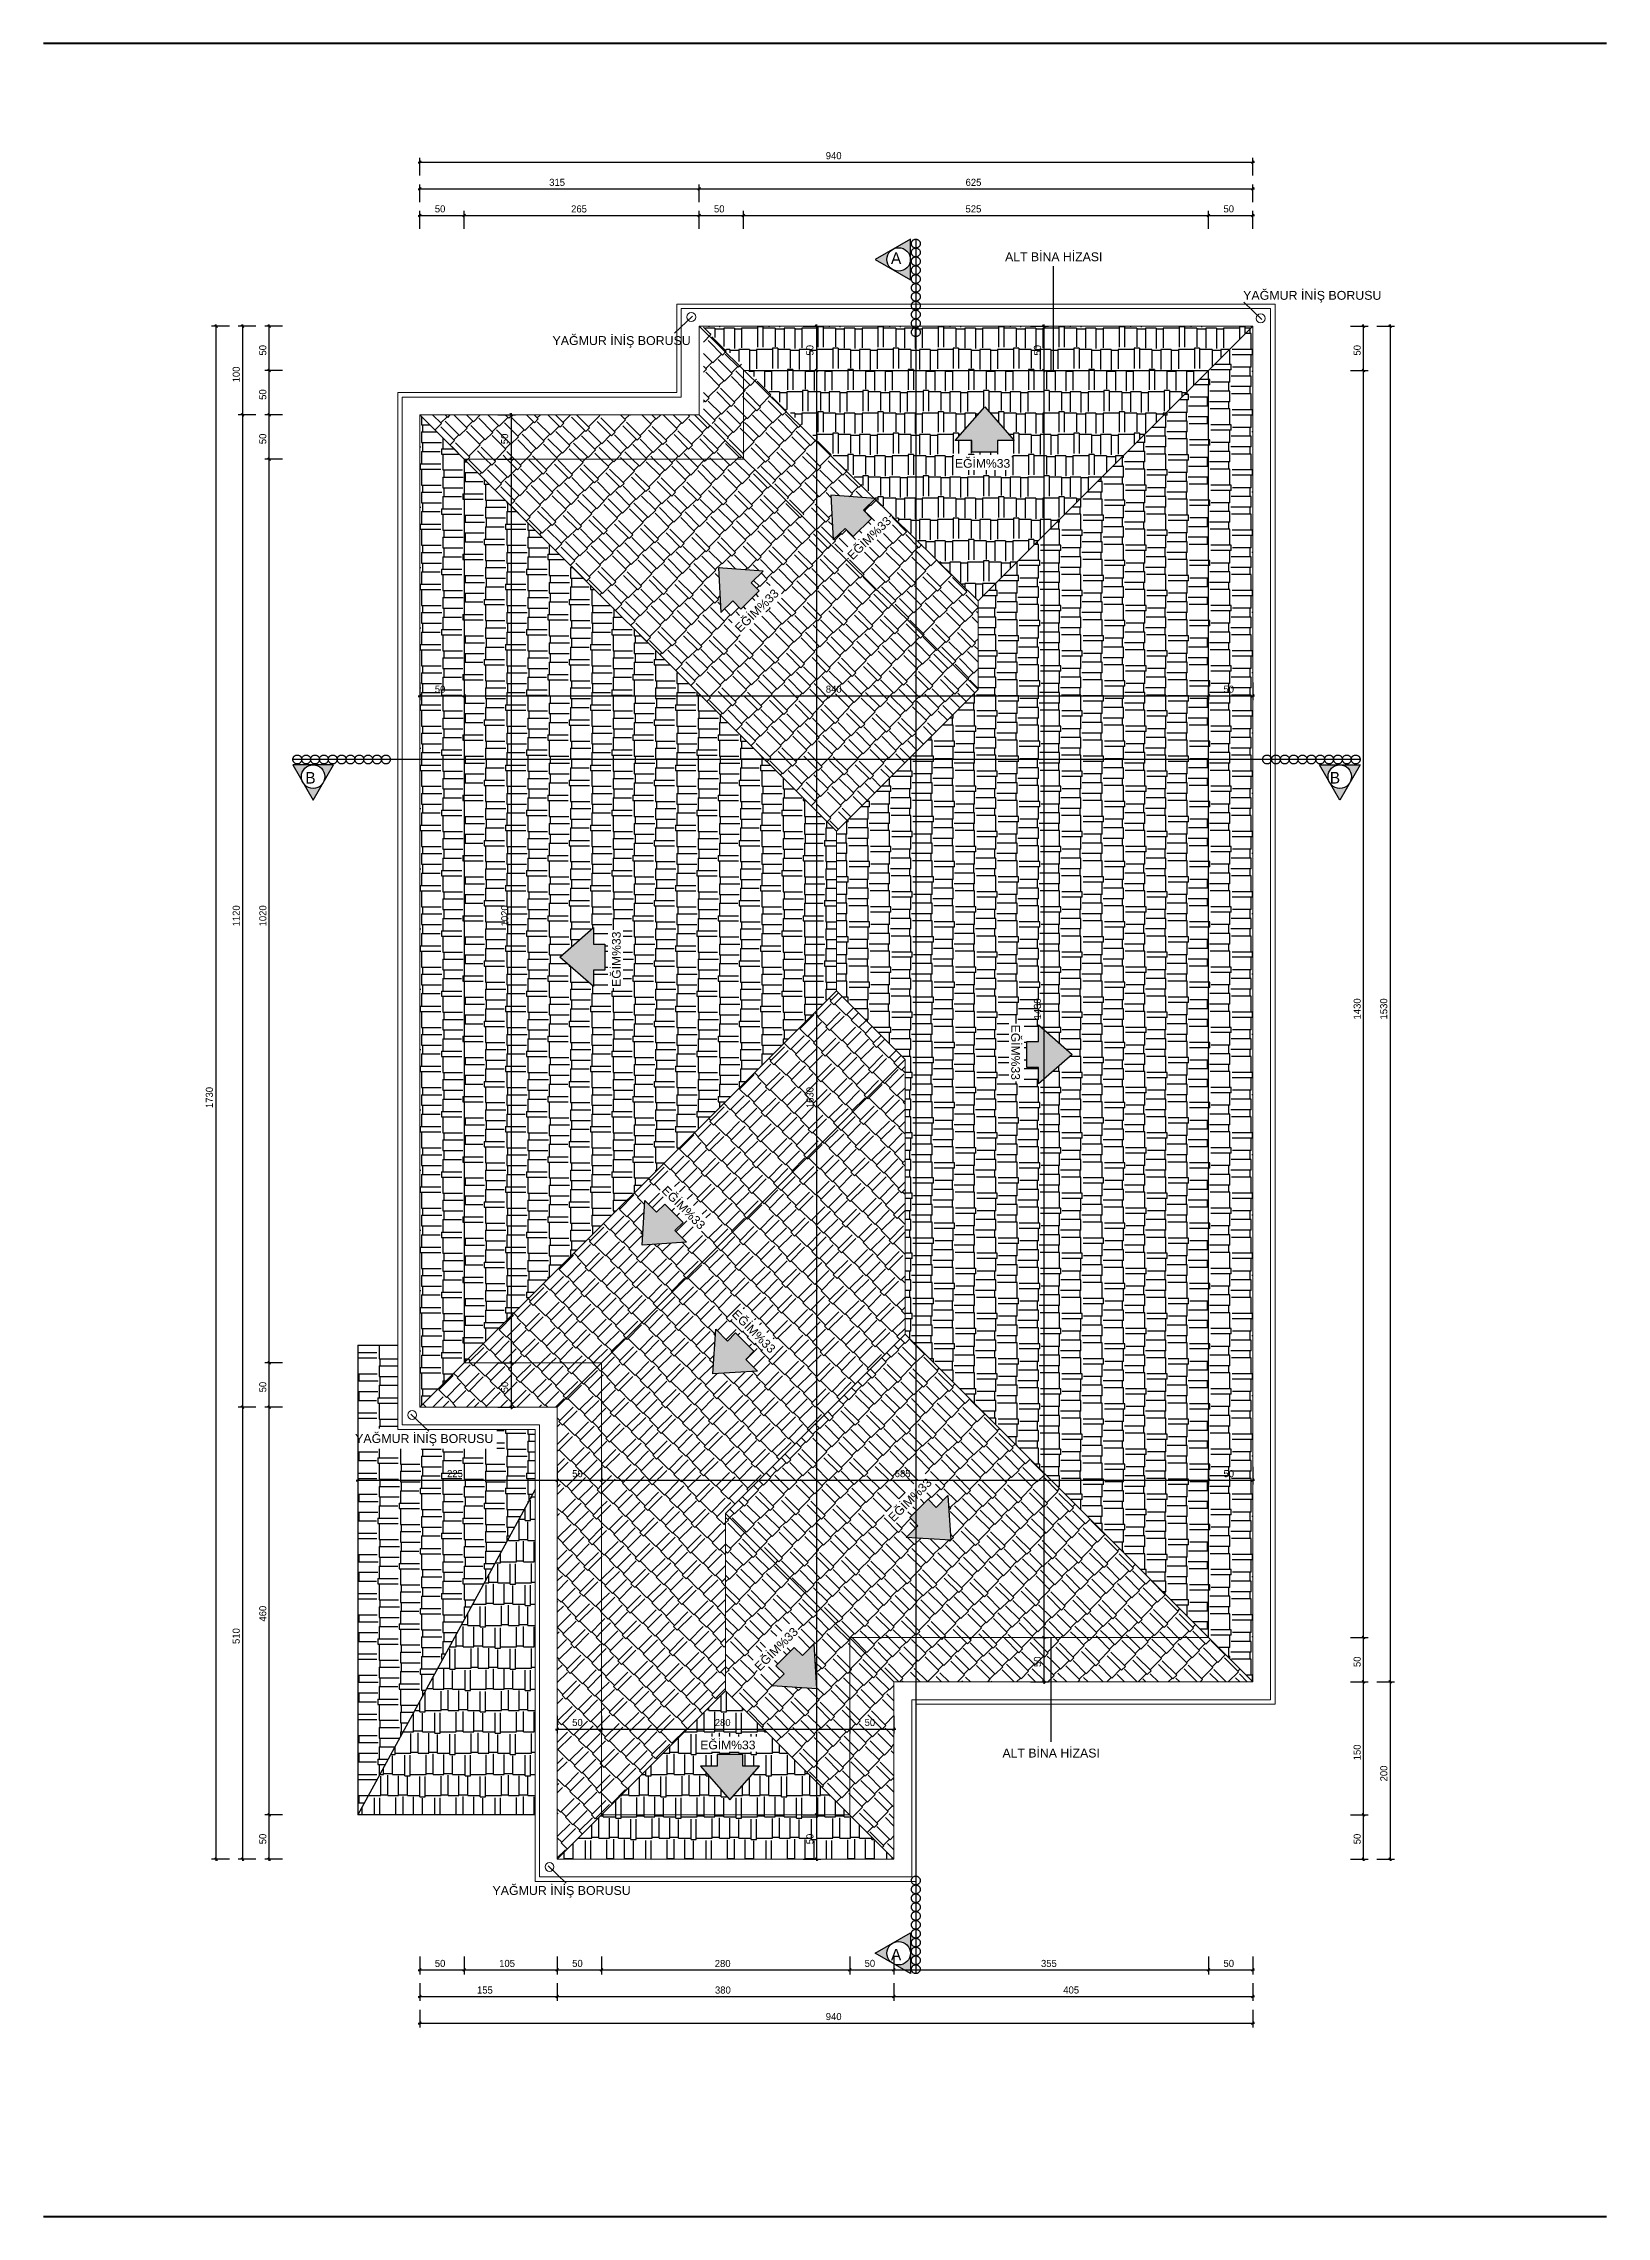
# Model space of a CAD drawing. Extents: x 182769.15 to 182771.38, y 101811.72 to 101812.21.
# Drawn here: x 182769.8972 to 182770.2499, y 101811.7232 to 101812.2136 of the extents above; entities that cross this region are included whole.
import ezdxf
from ezdxf.enums import TextEntityAlignment as Align

# ---------------------------------------------------------------- set-up
doc = ezdxf.new("R2010")
doc.units = 0
doc.header["$MEASUREMENT"] = 0
doc.linetypes.add('DASHDOTX2', pattern=[50.8, 25.4, -12.7, 0, -12.7])
doc.linetypes.add('DUZ', pattern=[500, 500])
doc.layers.get('0').update_dxf_attribs({"color": 1, "linetype": 'DUZ'})
for name, color, linetype in [('Boya_Renk', 40, 'Continuous'), ('DENIZLIK', 25, 'Continuous'), ('dış dikey', 2, 'Continuous'), ('iç yatay', 3, 'Continuous'), ('kapı pen. yazısı', 1, 'Continuous'), ('kesit yazısı', 5, 'Continuous'), ('kesit çizgisi', 7, 'DASHDOTX2'), ('TARAMA', 15, 'Continuous'), ('YAZıMAHAL', 4, 'Continuous')]:
    doc.layers.add(name, color=color, linetype=linetype)
doc.layers.add('Standard', color=7, linetype='Continuous', lineweight=25)
doc.layers.add('Çatý', color=7, linetype='Continuous', lineweight=18)
doc.styles.add('3', font='bgothl.ttf', dxfattribs={"height": 13})
doc.styles.add('ARIAL', font='arial.ttf', dxfattribs={"height": 10})
doc.styles.add('İÇ ÖLÇÜ', font='stylu.ttf', dxfattribs={"height": 8})

msp = doc.modelspace()

# ---------------------------------------------------------------- texts
at = {"layer": 'dış dikey', "color": 11, "style": 'İÇ ÖLÇÜ'}
for s, p in [('940', (182770.07372, 101812.1875)), ('315', (182770.0113, 101812.18149)), ('625', (182770.10528, 101812.18149)), ('50', (182769.98549, 101812.1755)), ('265', (182770.01625, 101812.17549)), ('50', (182770.04849, 101812.1755)), ('525', (182770.10527, 101812.17549)), ('50', (182770.16349, 101812.1755)), ('50', (182769.98549, 101811.7795)), ('105', (182770.00001, 101811.7795)), ('50', (182770.01649, 101811.7795)), ('280', (182770.04867, 101811.77948)), ('50', (182770.08249, 101811.7795)), ('355', (182770.1223, 101811.77949)), ('50', (182770.16349, 101811.7795)), ('155', (182769.99501, 101811.77349)), ('380', (182770.04872, 101811.77349)), ('405', (182770.12733, 101811.7735)), ('940', (182770.07372, 101811.7675))]:
    msp.add_text(s, height=0.0016, dxfattribs=at).set_placement(p)
for s, p in [('50', (182769.94745, 101812.14319)), ('50', (182770.19445, 101812.14319)), ('100', (182769.94147, 101812.13714)), ('50', (182769.94745, 101812.13319)), ('50', (182769.94745, 101812.12319)), ('1120', (182769.94147, 101812.01435)), ('1020', (182769.94747, 101812.01435)), ('1430', (182770.19445, 101811.99335)), ('1530', (182770.20045, 101811.99335)), ('1730', (182769.9354, 101811.97335)), ('50', (182769.94745, 101811.90919)), ('460', (182769.94745, 101811.85745)), ('510', (182769.94145, 101811.85239)), ('50', (182770.19445, 101811.84719)), ('150', (182770.19445, 101811.82614)), ('200', (182770.20047, 101811.82138)), ('50', (182769.94745, 101811.80719)), ('50', (182770.19445, 101811.80719))]:
    msp.add_text(s, height=0.0016, rotation=90, dxfattribs=at).set_placement(p)
at = {"layer": 'iç yatay', "color": 11, "style": 'İÇ ÖLÇÜ'}
for s, p in [('50', (182770.07095, 101812.14319)), ('50', (182770.12229, 101812.14319)), ('50', (182770.00205, 101812.12319)), ('1020', (182770.00207, 101812.01435)), ('1430', (182770.12229, 101811.99335)), ('1630', (182770.07096, 101811.97335)), ('50', (182770.00205, 101811.90919)), ('50', (182770.12229, 101811.84719)), ('50', (182770.07095, 101811.80719))]:
    msp.add_text(s, height=0.0016, rotation=90, dxfattribs=at).set_placement(p)
for s, p in [('50', (182769.98549, 101812.06709)), ('840', (182770.07374, 101812.06709)), ('50', (182770.16349, 101812.06709)), ('225', (182769.98825, 101811.89004)), ('50', (182770.01649, 101811.89004)), ('685', (182770.08928, 101811.89004)), ('50', (182770.16349, 101811.89004)), ('50', (182770.01649, 101811.83388)), ('280', (182770.04867, 101811.83386)), ('50', (182770.08249, 101811.83388))]:
    msp.add_text(s, height=0.0016, dxfattribs=at).set_placement(p)
at = {"layer": 'kapı pen. yazısı', "style": 'ARIAL', "width": 0.989404}
for p, p2 in [((182770.1142, 101812.16448), (182770.13616, 101812.16448)), ((182770.11361, 101811.82677), (182770.13558, 101811.82677))]:
    msp.add_text('ALT BİNA HİZASI', height=0.002, dxfattribs=at).set_placement(p, p2, align=Align.FIT)
at = {"layer": 'kapı pen. yazısı', "style": 'ARIAL'}
for p in [(182770.16793, 101812.15578), (182770.01205, 101812.14557), (182769.9675, 101811.89775), (182769.9985, 101811.79575)]:
    msp.add_text('YAĞMUR İNİŞ BORUSU', height=0.002, dxfattribs=at).set_placement(p)
at = {"layer": 'kesit yazısı', "style": '3'}
for s, p in [('A', (182770.08844, 101812.16388)), ('B', (182769.95627, 101812.0466)), ('B', (182770.18749, 101812.0466)), ('A', (182770.08844, 101811.78098))]:
    msp.add_text(s, height=0.0026, dxfattribs=at).set_placement(p)
at = {"layer": 'YAZıMAHAL', "style": 'ARIAL'}
for p in [(182770.10288, 101812.11787), (182770.04539, 101811.82862)]:
    msp.add_text('EĞİM%33', height=0.00196, dxfattribs=at).set_placement(p)
for rotation, p in [(44.4203, (182770.07976, 101812.09693)), (44.4203, (182770.0544, 101812.08057)), (90, (182770.02744, 101812.00071)), (270, (182770.11558, 101811.99217)), (315, (182770.03652, 101811.95459)), (315, (182770.05238, 101811.92667)), (45, (182770.08902, 101811.87979)), (45, (182770.05884, 101811.84614))]:
    msp.add_text('EĞİM%33', height=0.00196, rotation=rotation, dxfattribs=at).set_placement(p)

# ---------------------------------------------------------------- hatches: boundary and pattern name
at = {"layer": 'Boya_Renk', "linetype": 'ByBlock', "lineweight": 18}
h = msp.add_hatch(color=7, dxfattribs=at)
h.dxf.hatch_style = 2
h.paths.add_polyline_path([(182770.10292, 101812.12401), (182770.10959, 101812.1316), (182770.11626, 101812.12401), (182770.11251, 101812.12401), (182770.11251, 101812.12142), (182770.10667, 101812.12142), (182770.10667, 101812.12401)])
h = msp.add_hatch(color=7, dxfattribs=at)
h.dxf.hatch_style = 2
h.paths.add_polyline_path([(182770.08494, 101812.1109), (182770.07487, 101812.11166), (182770.07542, 101812.10157), (182770.0781, 101812.10419), (182770.07991, 101812.10234), (182770.08408, 101812.10642), (182770.08227, 101812.10827)])
h = msp.add_hatch(color=7, dxfattribs=at)
h.dxf.hatch_style = 2
h.paths.add_polyline_path([(182770.05958, 101812.09454), (182770.0495, 101812.0953), (182770.05006, 101812.08521), (182770.05273, 101812.08783), (182770.05455, 101812.08598), (182770.05872, 101812.09006), (182770.0569, 101812.09192)])
h = msp.add_hatch(color=7, dxfattribs=at)
h.dxf.hatch_style = 2
h.paths.add_polyline_path([(182770.0213, 101812.00075), (182770.01371, 101812.00742), (182770.0213, 101812.01409), (182770.0213, 101812.01034), (182770.02389, 101812.01034), (182770.02389, 101812.0045), (182770.0213, 101812.0045)])
h = msp.add_hatch(color=7, dxfattribs=at)
h.dxf.hatch_style = 2
h.paths.add_polyline_path([(182770.12173, 101811.99213), (182770.12932, 101811.98546), (182770.12173, 101811.97879), (182770.12173, 101811.98254), (182770.11913, 101811.98254), (182770.11913, 101811.98838), (182770.12173, 101811.98838)])
h = msp.add_hatch(color=7, dxfattribs=at)
h.dxf.hatch_style = 2
h.paths.add_polyline_path([(182770.04233, 101811.94305), (182770.03225, 101811.94239), (182770.0329, 101811.95248), (182770.03555, 101811.94982), (182770.03739, 101811.95166), (182770.04151, 101811.94753), (182770.03968, 101811.9457)])
h = msp.add_hatch(color=7, dxfattribs=at)
h.dxf.hatch_style = 2
h.paths.add_polyline_path([(182770.05832, 101811.91398), (182770.04824, 101811.91333), (182770.04889, 101811.92341), (182770.05154, 101811.92076), (182770.05338, 101811.92259), (182770.0575, 101811.91847), (182770.05567, 101811.91663)])
h = msp.add_hatch(color=7, dxfattribs=at)
h.dxf.hatch_style = 2
h.paths.add_polyline_path([(182770.10131, 101811.88587), (182770.10197, 101811.87579), (182770.09188, 101811.87644), (182770.09454, 101811.87909), (182770.0927, 101811.88093), (182770.09683, 101811.88505), (182770.09866, 101811.88322)])
h = msp.add_hatch(color=7, dxfattribs=at)
h.dxf.hatch_style = 2
h.paths.add_polyline_path([(182770.06166, 101811.84301), (182770.07174, 101811.84235), (182770.07109, 101811.85244), (182770.06844, 101811.84978), (182770.0666, 101811.85162), (182770.06248, 101811.84749), (182770.06431, 101811.84566)])
h = msp.add_hatch(color=7, dxfattribs=at)
h.dxf.hatch_style = 2
h.paths.add_polyline_path([(182770.04543, 101811.82483), (182770.05209, 101811.81724), (182770.05876, 101811.82483), (182770.05501, 101811.82483), (182770.05501, 101811.82742), (182770.04918, 101811.82742), (182770.04918, 101811.82483)])
at = {"layer": 'kesit yazısı'}
h = msp.add_hatch(color=256, dxfattribs=at)
h.paths.add_polyline_path([(182770.08484, 101812.16488), (182770.08884, 101812.16717, 0.575071), (182770.08884, 101812.16259)])
h.paths.add_polyline_path([(182770.09017, 101812.16753, 0.129049), (182770.08887, 101812.16719), (182770.09284, 101812.16946), (182770.09284, 101812.16488), (182770.09284, 101812.1603), (182770.08887, 101812.16257, 0.129049), (182770.09017, 101812.16223, 1)])
h = msp.add_hatch(color=256, dxfattribs=at)
h.paths.add_polyline_path([(182769.95803, 101812.04283), (182769.95574, 101812.04683, 0.575071), (182769.96032, 101812.04683)])
h.paths.add_polyline_path([(182769.95538, 101812.04816, 0.129049), (182769.95572, 101812.04686), (182769.95345, 101812.05083), (182769.95803, 101812.05083), (182769.96262, 101812.05083), (182769.96034, 101812.04686, 0.129049), (182769.96068, 101812.04816, 1)])
h = msp.add_hatch(color=256, dxfattribs=at)
h.paths.add_polyline_path([(182770.18974, 101812.04283), (182770.19203, 101812.04683, -0.575071), (182770.18745, 101812.04683)])
h.paths.add_polyline_path([(182770.19239, 101812.04816, -0.129049), (182770.19205, 101812.04686), (182770.19432, 101812.05083), (182770.18974, 101812.05083), (182770.18515, 101812.05083), (182770.18743, 101812.04686, -0.129049), (182770.18709, 101812.04816, -1)])
h = msp.add_hatch(color=256, dxfattribs=at)
h.paths.add_polyline_path([(182770.08484, 101811.78259), (182770.08884, 101811.78029, -0.575071), (182770.08884, 101811.78488)])
h.paths.add_polyline_path([(182770.09017, 101811.77993, -0.129049), (182770.08887, 101811.78028), (182770.09284, 101811.778), (182770.09284, 101811.78259), (182770.09284, 101811.78717), (182770.08887, 101811.78489, -0.129049), (182770.09017, 101811.78524, -1)])

# ---------------------------------------------------------------- linework, layer by layer
at = {"color": 0, "linetype": 'ByBlock'}
for p, q in [((182769.98242, 101812.18712), (182769.98182, 101812.18652)), ((182770.16982, 101812.18652), (182770.17042, 101812.18712)), ((182769.98242, 101812.18112), (182769.98182, 101812.18052)), ((182770.04542, 101812.18112), (182770.04482, 101812.18052)), ((182770.04482, 101812.18052), (182770.04542, 101812.18112)), ((182770.16982, 101812.18052), (182770.17042, 101812.18112)), ((182769.98242, 101812.17512), (182769.98182, 101812.17452)), ((182769.99242, 101812.17512), (182769.99182, 101812.17452)), ((182769.99182, 101812.17452), (182769.99242, 101812.17512)), ((182770.04542, 101812.17512), (182770.04482, 101812.17452)), ((182770.04482, 101812.17452), (182770.04542, 101812.17512)), ((182770.05542, 101812.17512), (182770.05482, 101812.17452)), ((182770.05482, 101812.17452), (182770.05542, 101812.17512)), ((182770.16042, 101812.17512), (182770.15982, 101812.17452)), ((182770.15982, 101812.17452), (182770.16042, 101812.17512)), ((182770.16982, 101812.17452), (182770.17042, 101812.17512)), ((182769.93642, 101812.14952), (182769.93582, 101812.15012)), ((182769.94242, 101812.14952), (182769.94182, 101812.15012)), ((182769.94842, 101812.14952), (182769.94782, 101812.15012)), ((182770.07192, 101812.14952), (182770.07132, 101812.15012)), ((182770.12326, 101812.14952), (182770.12266, 101812.15012)), ((182770.19542, 101812.14952), (182770.19482, 101812.15012)), ((182770.20142, 101812.14952), (182770.20082, 101812.15012)), ((182769.94782, 101812.14012), (182769.94842, 101812.13952)), ((182769.94842, 101812.13952), (182769.94782, 101812.14012)), ((182770.07192, 101812.13952), (182770.07132, 101812.14012)), ((182770.07132, 101812.14012), (182770.07192, 101812.13952)), ((182770.12326, 101812.13952), (182770.12266, 101812.14012)), ((182770.12266, 101812.14012), (182770.12326, 101812.13952)), ((182770.19482, 101812.14012), (182770.19542, 101812.13952)), ((182770.19542, 101812.13952), (182770.19482, 101812.14012)), ((182769.94242, 101812.12952), (182769.94182, 101812.13012)), ((182769.94182, 101812.13012), (182769.94242, 101812.12952)), ((182769.94782, 101812.13012), (182769.94842, 101812.12952)), ((182769.94842, 101812.12952), (182769.94782, 101812.13012)), ((182770.00302, 101812.12952), (182770.00242, 101812.13012)), ((182769.94782, 101812.12012), (182769.94842, 101812.11952)), ((182769.94842, 101812.11952), (182769.94782, 101812.12012)), ((182770.00302, 101812.11952), (182770.00242, 101812.12012)), ((182770.00242, 101812.12012), (182770.00302, 101812.11952)), ((182769.98242, 101812.06671), (182769.98182, 101812.06611)), ((182769.99242, 101812.06671), (182769.99182, 101812.06611)), ((182769.99182, 101812.06611), (182769.99242, 101812.06671)), ((182770.16042, 101812.06671), (182770.15982, 101812.06611)), ((182770.15982, 101812.06611), (182770.16042, 101812.06671)), ((182770.16982, 101812.06611), (182770.17042, 101812.06671)), ((182769.94782, 101811.91612), (182769.94842, 101811.91552)), ((182769.94842, 101811.91552), (182769.94782, 101811.91612)), ((182770.00302, 101811.91552), (182770.00242, 101811.91612)), ((182770.00242, 101811.91612), (182770.00302, 101811.91552)), ((182769.94242, 101811.90552), (182769.94182, 101811.90612)), ((182769.94182, 101811.90612), (182769.94242, 101811.90552)), ((182769.94782, 101811.90612), (182769.94842, 101811.90552)), ((182769.94842, 101811.90552), (182769.94782, 101811.90612)), ((182770.00242, 101811.90612), (182770.00302, 101811.90552)), ((182769.96842, 101811.88967), (182769.96782, 101811.88907)), ((182770.01342, 101811.88967), (182770.01282, 101811.88907)), ((182770.01282, 101811.88907), (182770.01342, 101811.88967)), ((182770.02342, 101811.88967), (182770.02282, 101811.88907)), ((182770.02282, 101811.88907), (182770.02342, 101811.88967)), ((182770.16042, 101811.88967), (182770.15982, 101811.88907)), ((182770.15982, 101811.88907), (182770.16042, 101811.88967)), ((182770.16982, 101811.88907), (182770.17042, 101811.88967)), ((182770.12326, 101811.85352), (182770.12266, 101811.85412)), ((182770.12266, 101811.85412), (182770.12326, 101811.85352)), ((182770.19482, 101811.85412), (182770.19542, 101811.85352)), ((182770.19542, 101811.85352), (182770.19482, 101811.85412)), ((182770.12266, 101811.84412), (182770.12326, 101811.84352)), ((182770.19482, 101811.84412), (182770.19542, 101811.84352)), ((182770.19542, 101811.84352), (182770.19482, 101811.84412)), ((182770.20142, 101811.84352), (182770.20082, 101811.84412)), ((182770.20082, 101811.84412), (182770.20142, 101811.84352)), ((182770.01342, 101811.8335), (182770.01282, 101811.8329)), ((182770.02342, 101811.8335), (182770.02282, 101811.8329)), ((182770.02282, 101811.8329), (182770.02342, 101811.8335)), ((182770.07942, 101811.8335), (182770.07882, 101811.8329)), ((182770.07882, 101811.8329), (182770.07942, 101811.8335)), ((182770.08882, 101811.8329), (182770.08942, 101811.8335)), ((182769.94782, 101811.81412), (182769.94842, 101811.81352)), ((182769.94842, 101811.81352), (182769.94782, 101811.81412)), ((182770.07192, 101811.81352), (182770.07132, 101811.81412)), ((182770.07132, 101811.81412), (182770.07192, 101811.81352)), ((182770.19482, 101811.81412), (182770.19542, 101811.81352)), ((182770.19542, 101811.81352), (182770.19482, 101811.81412)), ((182769.93582, 101811.80412), (182769.93642, 101811.80352)), ((182769.94182, 101811.80412), (182769.94242, 101811.80352)), ((182769.94782, 101811.80412), (182769.94842, 101811.80352)), ((182770.07132, 101811.80412), (182770.07192, 101811.80352)), ((182770.19482, 101811.80412), (182770.19542, 101811.80352)), ((182770.20082, 101811.80412), (182770.20142, 101811.80352)), ((182769.98242, 101811.77912), (182769.98182, 101811.77852)), ((182769.99242, 101811.77912), (182769.99182, 101811.77852)), ((182769.99182, 101811.77852), (182769.99242, 101811.77912)), ((182770.01342, 101811.77912), (182770.01282, 101811.77852)), ((182770.01282, 101811.77852), (182770.01342, 101811.77912)), ((182770.02342, 101811.77912), (182770.02282, 101811.77852)), ((182770.02282, 101811.77852), (182770.02342, 101811.77912)), ((182770.07942, 101811.77912), (182770.07882, 101811.77852)), ((182770.07882, 101811.77852), (182770.07942, 101811.77912)), ((182770.08942, 101811.77912), (182770.08882, 101811.77852)), ((182770.08882, 101811.77852), (182770.08942, 101811.77912)), ((182770.16042, 101811.77912), (182770.15982, 101811.77852)), ((182770.15982, 101811.77852), (182770.16042, 101811.77912)), ((182770.16982, 101811.77852), (182770.17042, 101811.77912)), ((182769.98242, 101811.77312), (182769.98182, 101811.77252)), ((182770.01342, 101811.77312), (182770.01282, 101811.77252)), ((182770.01282, 101811.77252), (182770.01342, 101811.77312)), ((182770.08942, 101811.77312), (182770.08882, 101811.77252)), ((182770.08882, 101811.77252), (182770.08942, 101811.77312)), ((182770.16982, 101811.77252), (182770.17042, 101811.77312)), ((182769.98242, 101811.76712), (182769.98182, 101811.76652)), ((182770.16982, 101811.76652), (182770.17042, 101811.76712))]:
    msp.add_line(p, q, dxfattribs=at)
at = {"layer": 'DENIZLIK'}
for p, q in [((182769.96812, 101811.91982), (182769.96812, 101811.81382)), ((182769.96812, 101811.91982), (182769.97712, 101811.91982)), ((182770.00812, 101811.88728), (182769.96812, 101811.81382)), ((182770.00812, 101811.81382), (182769.96812, 101811.81382))]:
    msp.add_line(p, q, dxfattribs=at)
at = {"layer": 'dış dikey'}
for p, q in [((182769.98172, 101812.18682), (182770.17052, 101812.18682)), ((182769.98212, 101812.18382), (182769.98212, 101812.18782)), ((182770.17012, 101812.18382), (182770.17012, 101812.18782)), ((182769.98172, 101812.18082), (182770.04552, 101812.18082)), ((182769.98212, 101812.17782), (182769.98212, 101812.18182)), ((182770.04472, 101812.18082), (182770.17052, 101812.18082)), ((182770.04512, 101812.17782), (182770.04512, 101812.18182)), ((182770.04512, 101812.17782), (182770.04512, 101812.18182)), ((182770.17012, 101812.17782), (182770.17012, 101812.18182)), ((182769.98212, 101812.17182), (182769.98212, 101812.17582)), ((182769.99212, 101812.17182), (182769.99212, 101812.17582)), ((182769.99212, 101812.17182), (182769.99212, 101812.17582)), ((182770.04512, 101812.17182), (182770.04512, 101812.17582)), ((182770.04512, 101812.17182), (182770.04512, 101812.17582)), ((182770.05512, 101812.17182), (182770.05512, 101812.17582)), ((182770.05512, 101812.17182), (182770.05512, 101812.17582)), ((182770.16012, 101812.17182), (182770.16012, 101812.17582)), ((182770.16012, 101812.17182), (182770.16012, 101812.17582)), ((182770.17012, 101812.17182), (182770.17012, 101812.17582)), ((182769.98172, 101812.17482), (182769.99252, 101812.17482)), ((182769.99172, 101812.17482), (182770.04552, 101812.17482)), ((182770.04472, 101812.17482), (182770.05552, 101812.17482)), ((182770.05472, 101812.17482), (182770.16052, 101812.17482)), ((182770.15972, 101812.17482), (182770.17052, 101812.17482)), ((182769.93912, 101812.14982), (182769.93512, 101812.14982)), ((182769.93612, 101811.80342), (182769.93612, 101812.15022)), ((182769.94512, 101812.14982), (182769.94112, 101812.14982)), ((182769.94212, 101812.15022), (182769.94212, 101812.12942)), ((182769.95112, 101812.14982), (182769.94712, 101812.14982)), ((182769.94812, 101812.13942), (182769.94812, 101812.15022)), ((182770.19212, 101812.14982), (182770.19612, 101812.14982)), ((182770.19512, 101812.13942), (182770.19512, 101812.15022)), ((182770.19812, 101812.14982), (182770.20212, 101812.14982)), ((182770.20112, 101812.15022), (182770.20112, 101811.84342)), ((182769.95112, 101812.13982), (182769.94712, 101812.13982)), ((182769.95112, 101812.13982), (182769.94712, 101812.13982)), ((182769.94812, 101812.12942), (182769.94812, 101812.14022)), ((182770.19212, 101812.13982), (182770.19612, 101812.13982)), ((182770.19212, 101812.13982), (182770.19612, 101812.13982)), ((182770.19512, 101811.85342), (182770.19512, 101812.14022)), ((182769.94512, 101812.12982), (182769.94112, 101812.12982)), ((182769.94512, 101812.12982), (182769.94112, 101812.12982)), ((182769.94212, 101812.13022), (182769.94212, 101811.90542)), ((182769.95112, 101812.12982), (182769.94712, 101812.12982)), ((182769.95112, 101812.12982), (182769.94712, 101812.12982)), ((182769.94812, 101812.11942), (182769.94812, 101812.13022)), ((182769.95112, 101812.11982), (182769.94712, 101812.11982)), ((182769.95112, 101812.11982), (182769.94712, 101812.11982)), ((182769.94812, 101811.91542), (182769.94812, 101812.12022)), ((182769.95112, 101811.91582), (182769.94712, 101811.91582)), ((182769.95112, 101811.91582), (182769.94712, 101811.91582)), ((182769.94812, 101811.90542), (182769.94812, 101811.91622)), ((182769.94512, 101811.90582), (182769.94112, 101811.90582)), ((182769.94512, 101811.90582), (182769.94112, 101811.90582)), ((182769.94212, 101811.90622), (182769.94212, 101811.80342)), ((182769.95112, 101811.90582), (182769.94712, 101811.90582)), ((182769.95112, 101811.90582), (182769.94712, 101811.90582)), ((182769.94812, 101811.81342), (182769.94812, 101811.90622)), ((182770.19212, 101811.85382), (182770.19612, 101811.85382)), ((182770.19212, 101811.85382), (182770.19612, 101811.85382)), ((182770.19512, 101811.84342), (182770.19512, 101811.85422)), ((182770.19212, 101811.84382), (182770.19612, 101811.84382)), ((182770.19212, 101811.84382), (182770.19612, 101811.84382)), ((182770.19512, 101811.81342), (182770.19512, 101811.84422)), ((182770.19812, 101811.84382), (182770.20212, 101811.84382)), ((182770.19812, 101811.84382), (182770.20212, 101811.84382)), ((182770.20112, 101811.84422), (182770.20112, 101811.80342)), ((182769.95112, 101811.81382), (182769.94712, 101811.81382)), ((182769.95112, 101811.81382), (182769.94712, 101811.81382)), ((182769.94812, 101811.80342), (182769.94812, 101811.81422)), ((182770.19212, 101811.81382), (182770.19612, 101811.81382)), ((182770.19212, 101811.81382), (182770.19612, 101811.81382)), ((182770.19512, 101811.80342), (182770.19512, 101811.81422)), ((182769.93912, 101811.80382), (182769.93512, 101811.80382)), ((182769.94512, 101811.80382), (182769.94112, 101811.80382)), ((182769.95112, 101811.80382), (182769.94712, 101811.80382)), ((182770.19212, 101811.80382), (182770.19612, 101811.80382)), ((182770.19812, 101811.80382), (182770.20212, 101811.80382)), ((182769.98172, 101811.77882), (182769.99252, 101811.77882)), ((182769.98212, 101811.78182), (182769.98212, 101811.77782)), ((182769.99172, 101811.77882), (182770.01352, 101811.77882)), ((182769.99212, 101811.78182), (182769.99212, 101811.77782)), ((182769.99212, 101811.78182), (182769.99212, 101811.77782)), ((182770.01272, 101811.77882), (182770.02352, 101811.77882)), ((182770.01312, 101811.78182), (182770.01312, 101811.77782)), ((182770.01312, 101811.78182), (182770.01312, 101811.77782)), ((182770.02272, 101811.77882), (182770.07952, 101811.77882)), ((182770.02312, 101811.78182), (182770.02312, 101811.77782)), ((182770.02312, 101811.78182), (182770.02312, 101811.77782)), ((182770.07872, 101811.77882), (182770.08952, 101811.77882)), ((182770.07912, 101811.78182), (182770.07912, 101811.77782)), ((182770.07912, 101811.78182), (182770.07912, 101811.77782)), ((182770.08872, 101811.77882), (182770.16052, 101811.77882)), ((182770.08912, 101811.78182), (182770.08912, 101811.77782)), ((182770.08912, 101811.78182), (182770.08912, 101811.77782)), ((182770.15972, 101811.77882), (182770.17052, 101811.77882)), ((182770.16012, 101811.78182), (182770.16012, 101811.77782)), ((182770.16012, 101811.78182), (182770.16012, 101811.77782)), ((182770.17012, 101811.78182), (182770.17012, 101811.77782)), ((182769.98212, 101811.77582), (182769.98212, 101811.77182)), ((182770.01312, 101811.77582), (182770.01312, 101811.77182)), ((182770.01312, 101811.77582), (182770.01312, 101811.77182)), ((182770.08912, 101811.77582), (182770.08912, 101811.77182)), ((182770.08912, 101811.77582), (182770.08912, 101811.77182)), ((182770.17012, 101811.77582), (182770.17012, 101811.77182)), ((182769.98172, 101811.77282), (182770.01352, 101811.77282)), ((182769.98212, 101811.76982), (182769.98212, 101811.76582)), ((182770.01272, 101811.77282), (182770.08952, 101811.77282)), ((182770.08872, 101811.77282), (182770.17052, 101811.77282)), ((182770.17012, 101811.76982), (182770.17012, 101811.76582)), ((182769.98172, 101811.76682), (182770.17052, 101811.76682))]:
    msp.add_line(p, q, dxfattribs=at)
at = {"layer": 'iç yatay'}
for p, q in [((182770.06862, 101812.14982), (182770.07262, 101812.14982)), ((182770.07162, 101812.15022), (182770.07162, 101812.13942)), ((182770.11996, 101812.14982), (182770.12396, 101812.14982)), ((182770.12296, 101812.15022), (182770.12296, 101812.13942)), ((182770.06862, 101812.13982), (182770.07262, 101812.13982)), ((182770.06862, 101812.13982), (182770.07262, 101812.13982)), ((182770.07162, 101812.14022), (182770.07162, 101811.81342)), ((182770.11996, 101812.13982), (182770.12396, 101812.13982)), ((182770.11996, 101812.13982), (182770.12396, 101812.13982)), ((182770.12296, 101812.14022), (182770.12296, 101811.85342)), ((182769.99972, 101812.12982), (182770.00372, 101812.12982)), ((182770.00272, 101812.13022), (182770.00272, 101812.11942)), ((182769.99972, 101812.11982), (182770.00372, 101812.11982)), ((182769.99972, 101812.11982), (182770.00372, 101812.11982)), ((182770.00272, 101812.12022), (182770.00272, 101811.91542)), ((182769.98212, 101812.06941), (182769.98212, 101812.06541)), ((182769.99212, 101812.06941), (182769.99212, 101812.06541)), ((182769.99212, 101812.06941), (182769.99212, 101812.06541)), ((182770.16012, 101812.06941), (182770.16012, 101812.06541)), ((182770.16012, 101812.06941), (182770.16012, 101812.06541)), ((182770.17012, 101812.06941), (182770.17012, 101812.06541)), ((182769.98172, 101812.06641), (182769.99252, 101812.06641)), ((182769.99172, 101812.06641), (182770.16052, 101812.06641)), ((182770.15972, 101812.06641), (182770.17052, 101812.06641)), ((182769.99972, 101811.91582), (182770.00372, 101811.91582)), ((182769.99972, 101811.91582), (182770.00372, 101811.91582)), ((182770.00272, 101811.91622), (182770.00272, 101811.90542)), ((182769.99972, 101811.90582), (182770.00372, 101811.90582)), ((182769.96812, 101811.89237), (182769.96812, 101811.88837)), ((182770.01312, 101811.89237), (182770.01312, 101811.88837)), ((182770.01312, 101811.89237), (182770.01312, 101811.88837)), ((182770.02312, 101811.89237), (182770.02312, 101811.88837)), ((182770.02312, 101811.89237), (182770.02312, 101811.88837)), ((182770.16012, 101811.89237), (182770.16012, 101811.88837)), ((182770.16012, 101811.89237), (182770.16012, 101811.88837)), ((182770.17012, 101811.89237), (182770.17012, 101811.88837)), ((182769.96772, 101811.88937), (182770.01352, 101811.88937)), ((182770.01272, 101811.88937), (182770.02352, 101811.88937)), ((182770.02272, 101811.88937), (182770.16052, 101811.88937)), ((182770.15972, 101811.88937), (182770.17052, 101811.88937)), ((182770.11996, 101811.85382), (182770.12396, 101811.85382)), ((182770.11996, 101811.85382), (182770.12396, 101811.85382)), ((182770.12296, 101811.85422), (182770.12296, 101811.84342)), ((182770.11996, 101811.84382), (182770.12396, 101811.84382)), ((182770.01272, 101811.8332), (182770.02352, 101811.8332)), ((182770.01312, 101811.8362), (182770.01312, 101811.8322)), ((182770.02272, 101811.8332), (182770.07952, 101811.8332)), ((182770.02312, 101811.8362), (182770.02312, 101811.8322)), ((182770.02312, 101811.8362), (182770.02312, 101811.8322)), ((182770.07872, 101811.8332), (182770.08952, 101811.8332)), ((182770.07912, 101811.8362), (182770.07912, 101811.8322)), ((182770.07912, 101811.8362), (182770.07912, 101811.8322)), ((182770.08912, 101811.8362), (182770.08912, 101811.8322)), ((182770.06862, 101811.81382), (182770.07262, 101811.81382)), ((182770.06862, 101811.81382), (182770.07262, 101811.81382)), ((182770.07162, 101811.81422), (182770.07162, 101811.80342)), ((182770.06862, 101811.80382), (182770.07262, 101811.80382))]:
    msp.add_line(p, q, dxfattribs=at)
at = {"layer": 'kapı pen. yazısı'}
for p, q in [((182770.12509, 101812.13982), (182770.12509, 101812.16336)), ((182770.03958, 101812.14821), (182770.04366, 101812.15211)), ((182770.16809, 101812.15526), (182770.17216, 101812.15136)), ((182769.98416, 101811.90039), (182769.98008, 101811.90429)), ((182770.12451, 101811.85382), (182770.12451, 101811.83028)), ((182770.01516, 101811.79839), (182770.01108, 101811.80229))]:
    msp.add_line(p, q, dxfattribs=at)
at = {"layer": 'kesit yazısı'}
for p, q in [((182770.09284, 101812.16946), (182770.08484, 101812.16488)), ((182770.09284, 101812.16488), (182770.09284, 101812.16946)), ((182770.08484, 101812.16488), (182770.09284, 101812.1603)), ((182770.09284, 101812.1603), (182770.09284, 101812.16488)), ((182769.95803, 101812.05083), (182769.95345, 101812.05083)), ((182769.95345, 101812.05083), (182769.95803, 101812.04283)), ((182769.95803, 101812.04283), (182769.96262, 101812.05083)), ((182769.96262, 101812.05083), (182769.95803, 101812.05083)), ((182770.18974, 101812.04283), (182770.18515, 101812.05083)), ((182770.18515, 101812.05083), (182770.18974, 101812.05083)), ((182770.18974, 101812.05083), (182770.19432, 101812.05083)), ((182770.19432, 101812.05083), (182770.18974, 101812.04283)), ((182770.08484, 101811.78259), (182770.09284, 101811.78717)), ((182770.09284, 101811.78717), (182770.09284, 101811.78259)), ((182770.09284, 101811.778), (182770.08484, 101811.78259)), ((182770.09284, 101811.78259), (182770.09284, 101811.778))]:
    msp.add_line(p, q, dxfattribs=at)
for centre in [(182770.09017, 101812.16488), (182769.95803, 101812.04816), (182770.18974, 101812.04816), (182770.09017, 101811.78259)]:
    msp.add_circle(centre, 0.00265, dxfattribs=at)
at = {"layer": 'kesit çizgisi'}
for p, q in [((182770.09404, 101812.16946), (182770.09404, 101811.778)), ((182770.19432, 101812.05203), (182769.95345, 101812.05203))]:
    msp.add_line(p, q, dxfattribs=at)
for centre in [(182770.09404, 101812.16846), (182770.09404, 101812.16646), (182770.09404, 101812.16446), (182770.09404, 101812.16246), (182770.09404, 101812.16046), (182770.09404, 101812.15846), (182770.09404, 101812.15646), (182770.09404, 101812.15446), (182770.09404, 101812.15246), (182770.09404, 101812.15046), (182770.09404, 101812.14846), (182769.95445, 101812.05203), (182769.95645, 101812.05203), (182769.95845, 101812.05203), (182769.96045, 101812.05203), (182769.96245, 101812.05203), (182769.96445, 101812.05203), (182769.96645, 101812.05203), (182769.96845, 101812.05203), (182769.97045, 101812.05203), (182769.97245, 101812.05203), (182769.97445, 101812.05203), (182770.17332, 101812.05203), (182770.17532, 101812.05203), (182770.17732, 101812.05203), (182770.17932, 101812.05203), (182770.18132, 101812.05203), (182770.18332, 101812.05203), (182770.18532, 101812.05203), (182770.18732, 101812.05203), (182770.18932, 101812.05203), (182770.19132, 101812.05203), (182770.19332, 101812.05203), (182770.09404, 101811.799), (182770.09404, 101811.797), (182770.09404, 101811.795), (182770.09404, 101811.793), (182770.09404, 101811.791), (182770.09404, 101811.789), (182770.09404, 101811.787), (182770.09404, 101811.785), (182770.09404, 101811.783), (182770.09404, 101811.781), (182770.09404, 101811.779)]:
    msp.add_circle(centre, 0.001, dxfattribs=at)
at = {"layer": 'Standard', "color": 4, "linetype": 'ByBlock', "lineweight": 50}
for p, q in [((182770.24994, 101812.21363), (182769.89716, 101812.21363)), ((182769.89716, 101811.72316), (182770.24994, 101811.72316))]:
    msp.add_line(p, q, dxfattribs=at)
at = {"layer": 'Standard', "color": 7, "linetype": 'ByBlock', "lineweight": 25}
for p, q in [((182770.10292, 101812.12401), (182770.10959, 101812.1316)), ((182770.10959, 101812.1316), (182770.11626, 101812.12401)), ((182770.10667, 101812.12401), (182770.10292, 101812.12401)), ((182770.10667, 101812.12142), (182770.10667, 101812.12401)), ((182770.11626, 101812.12401), (182770.11251, 101812.12401)), ((182770.11251, 101812.12401), (182770.11251, 101812.12142)), ((182770.11251, 101812.12142), (182770.10667, 101812.12142)), ((182770.08494, 101812.1109), (182770.07487, 101812.11166)), ((182770.07487, 101812.11166), (182770.07542, 101812.10157)), ((182770.08227, 101812.10827), (182770.08494, 101812.1109)), ((182770.08408, 101812.10642), (182770.08227, 101812.10827)), ((182770.07542, 101812.10157), (182770.0781, 101812.10419)), ((182770.0781, 101812.10419), (182770.07991, 101812.10234)), ((182770.07991, 101812.10234), (182770.08408, 101812.10642)), ((182770.05958, 101812.09454), (182770.0495, 101812.0953)), ((182770.0495, 101812.0953), (182770.05006, 101812.08521)), ((182770.0569, 101812.09192), (182770.05958, 101812.09454)), ((182770.05006, 101812.08521), (182770.05273, 101812.08783)), ((182770.05273, 101812.08783), (182770.05455, 101812.08598)), ((182770.05455, 101812.08598), (182770.05872, 101812.09006)), ((182770.05872, 101812.09006), (182770.0569, 101812.09192)), ((182770.01371, 101812.00742), (182770.0213, 101812.01409)), ((182770.0213, 101812.01409), (182770.0213, 101812.01034)), ((182770.0213, 101812.01034), (182770.02389, 101812.01034)), ((182770.02389, 101812.01034), (182770.02389, 101812.0045)), ((182770.0213, 101812.00075), (182770.01371, 101812.00742)), ((182770.0213, 101812.0045), (182770.0213, 101812.00075)), ((182770.02389, 101812.0045), (182770.0213, 101812.0045)), ((182770.12173, 101811.99213), (182770.12932, 101811.98546)), ((182770.12173, 101811.98838), (182770.12173, 101811.99213)), ((182770.11913, 101811.98254), (182770.11913, 101811.98838)), ((182770.11913, 101811.98838), (182770.12173, 101811.98838)), ((182770.12932, 101811.98546), (182770.12173, 101811.97879)), ((182770.12173, 101811.98254), (182770.11913, 101811.98254)), ((182770.12173, 101811.97879), (182770.12173, 101811.98254)), ((182770.03225, 101811.94239), (182770.0329, 101811.95248)), ((182770.0329, 101811.95248), (182770.03555, 101811.94982)), ((182770.03555, 101811.94982), (182770.03739, 101811.95166)), ((182770.03739, 101811.95166), (182770.04151, 101811.94753)), ((182770.04151, 101811.94753), (182770.03968, 101811.9457)), ((182770.03968, 101811.9457), (182770.04233, 101811.94305)), ((182770.04233, 101811.94305), (182770.03225, 101811.94239)), ((182770.04824, 101811.91333), (182770.04889, 101811.92341)), ((182770.04889, 101811.92341), (182770.05154, 101811.92076)), ((182770.05154, 101811.92076), (182770.05338, 101811.92259)), ((182770.05338, 101811.92259), (182770.0575, 101811.91847)), ((182770.0575, 101811.91847), (182770.05567, 101811.91663)), ((182770.05567, 101811.91663), (182770.05832, 101811.91398)), ((182770.05832, 101811.91398), (182770.04824, 101811.91333)), ((182770.0927, 101811.88093), (182770.09683, 101811.88505)), ((182770.09683, 101811.88505), (182770.09866, 101811.88322)), ((182770.09866, 101811.88322), (182770.10131, 101811.88587)), ((182770.10131, 101811.88587), (182770.10197, 101811.87579)), ((182770.09188, 101811.87644), (182770.09454, 101811.87909)), ((182770.10197, 101811.87579), (182770.09188, 101811.87644)), ((182770.09454, 101811.87909), (182770.0927, 101811.88093)), ((182770.07109, 101811.85244), (182770.06844, 101811.84978)), ((182770.07174, 101811.84235), (182770.07109, 101811.85244)), ((182770.0666, 101811.85162), (182770.06248, 101811.84749)), ((182770.06248, 101811.84749), (182770.06431, 101811.84566)), ((182770.06844, 101811.84978), (182770.0666, 101811.85162)), ((182770.06431, 101811.84566), (182770.06166, 101811.84301)), ((182770.06166, 101811.84301), (182770.07174, 101811.84235)), ((182770.05501, 101811.82742), (182770.04918, 101811.82742)), ((182770.04918, 101811.82742), (182770.04918, 101811.82483)), ((182770.05501, 101811.82483), (182770.05501, 101811.82742)), ((182770.04543, 101811.82483), (182770.05209, 101811.81724)), ((182770.04918, 101811.82483), (182770.04543, 101811.82483)), ((182770.05209, 101811.81724), (182770.05876, 101811.82483)), ((182770.05876, 101811.82483), (182770.05501, 101811.82483))]:
    msp.add_line(p, q, dxfattribs=at)
at = {"layer": 'TARAMA'}
for p, q in [((182770.04779, 101812.14791), (182770.04612, 101812.14957)), ((182770.04612, 101812.14625), (182770.04779, 101812.14791)), ((182770.04871, 101812.14937), (182770.04657, 101812.14937)), ((182770.0504, 101812.14331), (182770.04715, 101812.14656)), ((182770.04731, 101812.14982), (182770.04731, 101812.14967)), ((182770.04764, 101812.14805), (182770.04777, 101812.14818)), ((182770.05125, 101812.14416), (182770.048, 101812.14741)), ((182770.04871, 101812.14937), (182770.04871, 101812.14724)), ((182770.05071, 101812.14917), (182770.04871, 101812.14917)), ((182770.04971, 101812.14982), (182770.04971, 101812.14957)), ((182770.05311, 101812.14937), (182770.05071, 101812.14937)), ((182770.05071, 101812.14937), (182770.05071, 101812.14524)), ((182770.05131, 101812.14982), (182770.05131, 101812.14977)), ((182770.05311, 101812.14937), (182770.05311, 101812.14477)), ((182770.05471, 101812.14917), (182770.05311, 101812.14917)), ((182770.05831, 101812.14937), (182770.05471, 101812.14937)), ((182770.05471, 101812.14937), (182770.05471, 101812.14497)), ((182770.05951, 101812.14967), (182770.05831, 101812.14967)), ((182770.05831, 101812.14967), (182770.05831, 101812.14507)), ((182770.05951, 101812.14967), (182770.05951, 101812.14507)), ((182770.06231, 101812.14937), (182770.05951, 101812.14937)), ((182770.06091, 101812.14982), (182770.06091, 101812.14967)), ((182770.06231, 101812.14937), (182770.06231, 101812.14517)), ((182770.06431, 101812.14917), (182770.06231, 101812.14917)), ((182770.06331, 101812.14982), (182770.06331, 101812.14957)), ((182770.06671, 101812.14937), (182770.06431, 101812.14937)), ((182770.06431, 101812.14937), (182770.06431, 101812.14487)), ((182770.06491, 101812.14982), (182770.06491, 101812.14977)), ((182770.06671, 101812.14937), (182770.06671, 101812.14477)), ((182770.06831, 101812.14917), (182770.06671, 101812.14917)), ((182770.07191, 101812.14937), (182770.06831, 101812.14937)), ((182770.06831, 101812.14937), (182770.06831, 101812.14497)), ((182770.07311, 101812.14967), (182770.07191, 101812.14967)), ((182770.07191, 101812.14967), (182770.07191, 101812.14507)), ((182770.07311, 101812.14967), (182770.07311, 101812.14507)), ((182770.07591, 101812.14937), (182770.07311, 101812.14937)), ((182770.07451, 101812.14982), (182770.07451, 101812.14967)), ((182770.07591, 101812.14937), (182770.07591, 101812.14517)), ((182770.07791, 101812.14917), (182770.07591, 101812.14917)), ((182770.07691, 101812.14982), (182770.07691, 101812.14957)), ((182770.08031, 101812.14937), (182770.07791, 101812.14937)), ((182770.07791, 101812.14937), (182770.07791, 101812.14487)), ((182770.07851, 101812.14982), (182770.07851, 101812.14977)), ((182770.08031, 101812.14937), (182770.08031, 101812.14477)), ((182770.08191, 101812.14917), (182770.08031, 101812.14917)), ((182770.08551, 101812.14937), (182770.08191, 101812.14937)), ((182770.08191, 101812.14937), (182770.08191, 101812.14497)), ((182770.08671, 101812.14967), (182770.08551, 101812.14967)), ((182770.08551, 101812.14967), (182770.08551, 101812.14507)), ((182770.08671, 101812.14967), (182770.08671, 101812.14507)), ((182770.08951, 101812.14937), (182770.08671, 101812.14937)), ((182770.08811, 101812.14982), (182770.08811, 101812.14967)), ((182770.08951, 101812.14937), (182770.08951, 101812.14517)), ((182770.09151, 101812.14917), (182770.08951, 101812.14917)), ((182770.09051, 101812.14982), (182770.09051, 101812.14957)), ((182770.09391, 101812.14937), (182770.09151, 101812.14937)), ((182770.09151, 101812.14937), (182770.09151, 101812.14487)), ((182770.09211, 101812.14982), (182770.09211, 101812.14977)), ((182770.09391, 101812.14937), (182770.09391, 101812.14477)), ((182770.09551, 101812.14917), (182770.09391, 101812.14917)), ((182770.09911, 101812.14937), (182770.09551, 101812.14937)), ((182770.09551, 101812.14937), (182770.09551, 101812.14497)), ((182770.10031, 101812.14967), (182770.09911, 101812.14967)), ((182770.09911, 101812.14967), (182770.09911, 101812.14507)), ((182770.10031, 101812.14967), (182770.10031, 101812.14507)), ((182770.10311, 101812.14937), (182770.10031, 101812.14937)), ((182770.10171, 101812.14982), (182770.10171, 101812.14967)), ((182770.10311, 101812.14937), (182770.10311, 101812.14517)), ((182770.10511, 101812.14917), (182770.10311, 101812.14917)), ((182770.10411, 101812.14982), (182770.10411, 101812.14957)), ((182770.10751, 101812.14937), (182770.10511, 101812.14937)), ((182770.10511, 101812.14937), (182770.10511, 101812.14487)), ((182770.10571, 101812.14982), (182770.10571, 101812.14977)), ((182770.10751, 101812.14937), (182770.10751, 101812.14477)), ((182770.10911, 101812.14917), (182770.10751, 101812.14917)), ((182770.11271, 101812.14937), (182770.10911, 101812.14937)), ((182770.10911, 101812.14937), (182770.10911, 101812.14497)), ((182770.11391, 101812.14967), (182770.11271, 101812.14967)), ((182770.11271, 101812.14967), (182770.11271, 101812.14507)), ((182770.11391, 101812.14967), (182770.11391, 101812.14507)), ((182770.11671, 101812.14937), (182770.11391, 101812.14937)), ((182770.11531, 101812.14982), (182770.11531, 101812.14967)), ((182770.11671, 101812.14937), (182770.11671, 101812.14517)), ((182770.11871, 101812.14917), (182770.11671, 101812.14917)), ((182770.11771, 101812.14982), (182770.11771, 101812.14957)), ((182770.12111, 101812.14937), (182770.11871, 101812.14937)), ((182770.11871, 101812.14937), (182770.11871, 101812.14487)), ((182770.11931, 101812.14982), (182770.11931, 101812.14977)), ((182770.12111, 101812.14937), (182770.12111, 101812.14477)), ((182770.12271, 101812.14917), (182770.12111, 101812.14917)), ((182770.12509, 101812.14937), (182770.12271, 101812.14937)), ((182770.12271, 101812.14937), (182770.12271, 101812.14497)), ((182770.12631, 101812.14937), (182770.12509, 101812.14937)), ((182770.12751, 101812.14967), (182770.12631, 101812.14967)), ((182770.12631, 101812.14967), (182770.12631, 101812.14507)), ((182770.12751, 101812.14967), (182770.12751, 101812.14507)), ((182770.13031, 101812.14937), (182770.12751, 101812.14937)), ((182770.12891, 101812.14982), (182770.12891, 101812.14967)), ((182770.13031, 101812.14937), (182770.13031, 101812.14517)), ((182770.13231, 101812.14917), (182770.13031, 101812.14917)), ((182770.13131, 101812.14982), (182770.13131, 101812.14957)), ((182770.13471, 101812.14937), (182770.13231, 101812.14937)), ((182770.13231, 101812.14937), (182770.13231, 101812.14487)), ((182770.13291, 101812.14982), (182770.13291, 101812.14977)), ((182770.13471, 101812.14937), (182770.13471, 101812.14477)), ((182770.13631, 101812.14917), (182770.13471, 101812.14917)), ((182770.13991, 101812.14937), (182770.13631, 101812.14937)), ((182770.13631, 101812.14937), (182770.13631, 101812.14497)), ((182770.14111, 101812.14967), (182770.13991, 101812.14967)), ((182770.13991, 101812.14967), (182770.13991, 101812.14507)), ((182770.14111, 101812.14967), (182770.14111, 101812.14507)), ((182770.14391, 101812.14937), (182770.14111, 101812.14937)), ((182770.14251, 101812.14982), (182770.14251, 101812.14967)), ((182770.14391, 101812.14937), (182770.14391, 101812.14517)), ((182770.14591, 101812.14917), (182770.14391, 101812.14917)), ((182770.14491, 101812.14982), (182770.14491, 101812.14957)), ((182770.14831, 101812.14937), (182770.14591, 101812.14937)), ((182770.14591, 101812.14937), (182770.14591, 101812.14487)), ((182770.14651, 101812.14982), (182770.14651, 101812.14977)), ((182770.14831, 101812.14937), (182770.14831, 101812.14477)), ((182770.14991, 101812.14917), (182770.14831, 101812.14917)), ((182770.15351, 101812.14937), (182770.14991, 101812.14937)), ((182770.14991, 101812.14937), (182770.14991, 101812.14497)), ((182770.15471, 101812.14967), (182770.15351, 101812.14967)), ((182770.15351, 101812.14967), (182770.15351, 101812.14507)), ((182770.15471, 101812.14967), (182770.15471, 101812.14507)), ((182770.15751, 101812.14937), (182770.15471, 101812.14937)), ((182770.15611, 101812.14982), (182770.15611, 101812.14967)), ((182770.15751, 101812.14937), (182770.15751, 101812.14517)), ((182770.15951, 101812.14917), (182770.15751, 101812.14917)), ((182770.15851, 101812.14982), (182770.15851, 101812.14957)), ((182770.16191, 101812.14937), (182770.15951, 101812.14937)), ((182770.15951, 101812.14937), (182770.15951, 101812.14487)), ((182770.16011, 101812.14982), (182770.16011, 101812.14977)), ((182770.16191, 101812.14937), (182770.16191, 101812.14477)), ((182770.16351, 101812.14917), (182770.16191, 101812.14917)), ((182770.16711, 101812.14937), (182770.16351, 101812.14937)), ((182770.16351, 101812.14937), (182770.16351, 101812.14497)), ((182770.16831, 101812.14967), (182770.16711, 101812.14967)), ((182770.16711, 101812.14967), (182770.16711, 101812.14681)), ((182770.16831, 101812.14967), (182770.16831, 101812.14801)), ((182770.16967, 101812.14937), (182770.16831, 101812.14937)), ((182770.16971, 101812.14817), (182770.16847, 101812.14817)), ((182770.16951, 101812.14817), (182770.16951, 101812.14921)), ((182770.16971, 101812.14982), (182770.16971, 101812.14967)), ((182770.16971, 101812.14457), (182770.16971, 101812.14817)), ((182770.04821, 101812.14154), (182770.04612, 101812.14363)), ((182770.04665, 101812.14027), (182770.04807, 101812.14169)), ((182770.04821, 101812.14154), (182770.05019, 101812.14352)), ((182770.05259, 101812.13914), (182770.04941, 101812.14232)), ((182770.0504, 101812.14331), (182770.05125, 101812.14416)), ((182770.05104, 101812.14437), (182770.05131, 101812.14464)), ((182770.05401, 101812.14055), (182770.05104, 101812.14352)), ((182770.05211, 101812.14457), (182770.05137, 101812.14457)), ((182770.05211, 101812.14457), (182770.05211, 101812.14384)), ((182770.05411, 101812.14437), (182770.05211, 101812.14437)), ((182770.05401, 101812.14055), (182770.0547, 101812.14125)), ((182770.05651, 101812.14457), (182770.05411, 101812.14457)), ((182770.05411, 101812.14457), (182770.05411, 101812.14184)), ((182770.05651, 101812.14457), (182770.05651, 101812.13997)), ((182770.05811, 101812.14437), (182770.05651, 101812.14437)), ((182770.06171, 101812.14457), (182770.05811, 101812.14457)), ((182770.05811, 101812.14457), (182770.05811, 101812.14017)), ((182770.06291, 101812.14487), (182770.06171, 101812.14487)), ((182770.06171, 101812.14487), (182770.06171, 101812.14027)), ((182770.06291, 101812.14487), (182770.06291, 101812.14027)), ((182770.06571, 101812.14457), (182770.06291, 101812.14457)), ((182770.06571, 101812.14457), (182770.06571, 101812.14037)), ((182770.06771, 101812.14437), (182770.06571, 101812.14437)), ((182770.07011, 101812.14457), (182770.06771, 101812.14457)), ((182770.06771, 101812.14457), (182770.06771, 101812.14007)), ((182770.07011, 101812.14457), (182770.07011, 101812.13997)), ((182770.07171, 101812.14437), (182770.07011, 101812.14437)), ((182770.07531, 101812.14457), (182770.07171, 101812.14457)), ((182770.07171, 101812.14457), (182770.07171, 101812.14017)), ((182770.07651, 101812.14487), (182770.07531, 101812.14487)), ((182770.07531, 101812.14487), (182770.07531, 101812.14027)), ((182770.07651, 101812.14487), (182770.07651, 101812.14027)), ((182770.07931, 101812.14457), (182770.07651, 101812.14457)), ((182770.07931, 101812.14457), (182770.07931, 101812.14037)), ((182770.08131, 101812.14437), (182770.07931, 101812.14437)), ((182770.08371, 101812.14457), (182770.08131, 101812.14457)), ((182770.08131, 101812.14457), (182770.08131, 101812.14007)), ((182770.08371, 101812.14457), (182770.08371, 101812.13997)), ((182770.08531, 101812.14437), (182770.08371, 101812.14437)), ((182770.08891, 101812.14457), (182770.08531, 101812.14457)), ((182770.08531, 101812.14457), (182770.08531, 101812.14017)), ((182770.09011, 101812.14487), (182770.08891, 101812.14487)), ((182770.08891, 101812.14487), (182770.08891, 101812.14027)), ((182770.09011, 101812.14487), (182770.09011, 101812.14027)), ((182770.09291, 101812.14457), (182770.09011, 101812.14457)), ((182770.09291, 101812.14457), (182770.09291, 101812.14037)), ((182770.09491, 101812.14437), (182770.09291, 101812.14437)), ((182770.09731, 101812.14457), (182770.09491, 101812.14457)), ((182770.09491, 101812.14457), (182770.09491, 101812.14007)), ((182770.09731, 101812.14457), (182770.09731, 101812.13997)), ((182770.09891, 101812.14437), (182770.09731, 101812.14437)), ((182770.10251, 101812.14457), (182770.09891, 101812.14457)), ((182770.09891, 101812.14457), (182770.09891, 101812.14017)), ((182770.10371, 101812.14487), (182770.10251, 101812.14487)), ((182770.10251, 101812.14487), (182770.10251, 101812.14027)), ((182770.10371, 101812.14487), (182770.10371, 101812.14027)), ((182770.10651, 101812.14457), (182770.10371, 101812.14457)), ((182770.10651, 101812.14457), (182770.10651, 101812.14037)), ((182770.10851, 101812.14437), (182770.10651, 101812.14437)), ((182770.11091, 101812.14457), (182770.10851, 101812.14457)), ((182770.10851, 101812.14457), (182770.10851, 101812.14007)), ((182770.11091, 101812.14457), (182770.11091, 101812.13997)), ((182770.11251, 101812.14437), (182770.11091, 101812.14437)), ((182770.11611, 101812.14457), (182770.11251, 101812.14457)), ((182770.11251, 101812.14457), (182770.11251, 101812.14017)), ((182770.11731, 101812.14487), (182770.11611, 101812.14487)), ((182770.11611, 101812.14487), (182770.11611, 101812.14027)), ((182770.11731, 101812.14487), (182770.11731, 101812.14027)), ((182770.12011, 101812.14457), (182770.11731, 101812.14457)), ((182770.12011, 101812.14457), (182770.12011, 101812.14037)), ((182770.12211, 101812.14437), (182770.12011, 101812.14437)), ((182770.12451, 101812.14457), (182770.12211, 101812.14457)), ((182770.12211, 101812.14457), (182770.12211, 101812.14007)), ((182770.12451, 101812.14457), (182770.12451, 101812.13997)), ((182770.12509, 101812.14437), (182770.12451, 101812.14437)), ((182770.12611, 101812.14437), (182770.12509, 101812.14437)), ((182770.12971, 101812.14457), (182770.12611, 101812.14457)), ((182770.12611, 101812.14457), (182770.12611, 101812.14017)), ((182770.13091, 101812.14487), (182770.12971, 101812.14487)), ((182770.12971, 101812.14487), (182770.12971, 101812.14027)), ((182770.13091, 101812.14487), (182770.13091, 101812.14027)), ((182770.13371, 101812.14457), (182770.13091, 101812.14457)), ((182770.13371, 101812.14457), (182770.13371, 101812.14037)), ((182770.13571, 101812.14437), (182770.13371, 101812.14437)), ((182770.13811, 101812.14457), (182770.13571, 101812.14457)), ((182770.13571, 101812.14457), (182770.13571, 101812.14007)), ((182770.13811, 101812.14457), (182770.13811, 101812.13997)), ((182770.13971, 101812.14437), (182770.13811, 101812.14437)), ((182770.14331, 101812.14457), (182770.13971, 101812.14457)), ((182770.13971, 101812.14457), (182770.13971, 101812.14017)), ((182770.14451, 101812.14487), (182770.14331, 101812.14487)), ((182770.14331, 101812.14487), (182770.14331, 101812.14027)), ((182770.14451, 101812.14487), (182770.14451, 101812.14027)), ((182770.14731, 101812.14457), (182770.14451, 101812.14457)), ((182770.14731, 101812.14457), (182770.14731, 101812.14037)), ((182770.14931, 101812.14437), (182770.14731, 101812.14437)), ((182770.15171, 101812.14457), (182770.14931, 101812.14457)), ((182770.14931, 101812.14457), (182770.14931, 101812.14007)), ((182770.15171, 101812.14457), (182770.15171, 101812.13997)), ((182770.15331, 101812.14437), (182770.15171, 101812.14437)), ((182770.15691, 101812.14457), (182770.15331, 101812.14457)), ((182770.15331, 101812.14457), (182770.15331, 101812.14017)), ((182770.15811, 101812.14487), (182770.15691, 101812.14487)), ((182770.15691, 101812.14487), (182770.15691, 101812.14027)), ((182770.15811, 101812.14487), (182770.15811, 101812.14027)), ((182770.16091, 101812.14457), (182770.15811, 101812.14457)), ((182770.16091, 101812.14457), (182770.16091, 101812.14061)), ((182770.16291, 101812.14437), (182770.16091, 101812.14437)), ((182770.16521, 101812.14117), (182770.16147, 101812.14117)), ((182770.16487, 101812.14457), (182770.16291, 101812.14457)), ((182770.16291, 101812.14457), (182770.16291, 101812.14261)), ((182770.16491, 101812.14117), (182770.16491, 101812.14461)), ((182770.16521, 101812.13997), (182770.16521, 101812.14117)), ((182770.17001, 101812.14457), (182770.16541, 101812.14457)), ((182770.17001, 101812.14337), (182770.16541, 101812.14337)), ((182770.16971, 101812.14057), (182770.16971, 101812.14337)), ((182770.17001, 101812.14337), (182770.17001, 101812.14457)), ((182770.17012, 101812.14197), (182770.17001, 101812.14197)), ((182770.0468, 101812.14013), (182770.04612, 101812.1408)), ((182770.04612, 101812.13946), (182770.0468, 101812.14013)), ((182770.04977, 101812.13631), (182770.04665, 101812.13942)), ((182770.04722, 101812.13377), (182770.04977, 101812.13631)), ((182770.0509, 101812.13744), (182770.04764, 101812.1407)), ((182770.04962, 101812.13645), (182770.05076, 101812.13758)), ((182770.0509, 101812.13744), (182770.05259, 101812.13914)), ((182770.05245, 101812.13928), (182770.05387, 101812.1407)), ((182770.05556, 101812.13532), (182770.05245, 101812.13843)), ((182770.05612, 101812.13703), (182770.05344, 101812.13971)), ((182770.0567, 101812.13645), (182770.05612, 101812.13703)), ((182770.05612, 101812.13616), (182770.05655, 101812.13659)), ((182770.05751, 101812.13957), (182770.05637, 101812.13957)), ((182770.0567, 101812.13645), (182770.0581, 101812.13785)), ((182770.05991, 101812.13977), (182770.05751, 101812.13977)), ((182770.05751, 101812.13977), (182770.05751, 101812.13844)), ((182770.06136, 101812.13433), (182770.05825, 101812.13744)), ((182770.05991, 101812.13977), (182770.05991, 101812.13604)), ((182770.06151, 101812.13957), (182770.05991, 101812.13957)), ((182770.06511, 101812.13977), (182770.06151, 101812.13977)), ((182770.06151, 101812.13977), (182770.06151, 101812.13537)), ((182770.06631, 101812.14007), (182770.06511, 101812.14007)), ((182770.06511, 101812.14007), (182770.06511, 101812.13982)), ((182770.06511, 101812.13982), (182770.06511, 101812.13547)), ((182770.06631, 101812.14007), (182770.06631, 101812.13982)), ((182770.06631, 101812.13982), (182770.06631, 101812.13547)), ((182770.06911, 101812.13977), (182770.06631, 101812.13977)), ((182770.06911, 101812.13977), (182770.06911, 101812.13557)), ((182770.07111, 101812.13957), (182770.06911, 101812.13957)), ((182770.07351, 101812.13977), (182770.07111, 101812.13977)), ((182770.07111, 101812.13977), (182770.07111, 101812.13527)), ((182770.07351, 101812.13977), (182770.07351, 101812.13517)), ((182770.07511, 101812.13957), (182770.07351, 101812.13957)), ((182770.07871, 101812.13977), (182770.07511, 101812.13977)), ((182770.07511, 101812.13977), (182770.07511, 101812.13537)), ((182770.07991, 101812.14007), (182770.07871, 101812.14007)), ((182770.07871, 101812.14007), (182770.07871, 101812.13982)), ((182770.07871, 101812.13982), (182770.07871, 101812.13547)), ((182770.07991, 101812.14007), (182770.07991, 101812.13982)), ((182770.07991, 101812.13982), (182770.07991, 101812.13547)), ((182770.08271, 101812.13977), (182770.07991, 101812.13977)), ((182770.08271, 101812.13977), (182770.08271, 101812.13557)), ((182770.08471, 101812.13957), (182770.08271, 101812.13957)), ((182770.08711, 101812.13977), (182770.08471, 101812.13977)), ((182770.08471, 101812.13977), (182770.08471, 101812.13527)), ((182770.08711, 101812.13977), (182770.08711, 101812.13517)), ((182770.08871, 101812.13957), (182770.08711, 101812.13957)), ((182770.09231, 101812.13977), (182770.08871, 101812.13977)), ((182770.08871, 101812.13977), (182770.08871, 101812.13537)), ((182770.09351, 101812.14007), (182770.09231, 101812.14007)), ((182770.09231, 101812.14007), (182770.09231, 101812.13982)), ((182770.09231, 101812.13982), (182770.09231, 101812.13547)), ((182770.09351, 101812.14007), (182770.09351, 101812.13982)), ((182770.09351, 101812.13982), (182770.09351, 101812.13547)), ((182770.09631, 101812.13977), (182770.09351, 101812.13977)), ((182770.09631, 101812.13977), (182770.09631, 101812.13557)), ((182770.09831, 101812.13957), (182770.09631, 101812.13957)), ((182770.10071, 101812.13977), (182770.09831, 101812.13977)), ((182770.09831, 101812.13977), (182770.09831, 101812.13527)), ((182770.10071, 101812.13977), (182770.10071, 101812.13517)), ((182770.10231, 101812.13957), (182770.10071, 101812.13957)), ((182770.10591, 101812.13977), (182770.10231, 101812.13977)), ((182770.10231, 101812.13977), (182770.10231, 101812.13537)), ((182770.10711, 101812.14007), (182770.10591, 101812.14007)), ((182770.10591, 101812.14007), (182770.10591, 101812.13982)), ((182770.10591, 101812.13982), (182770.10591, 101812.13547)), ((182770.10711, 101812.14007), (182770.10711, 101812.13982)), ((182770.10711, 101812.13982), (182770.10711, 101812.13547)), ((182770.10991, 101812.13977), (182770.10711, 101812.13977)), ((182770.10991, 101812.13977), (182770.10991, 101812.13557)), ((182770.11191, 101812.13957), (182770.10991, 101812.13957)), ((182770.11431, 101812.13977), (182770.11191, 101812.13977)), ((182770.11191, 101812.13977), (182770.11191, 101812.13527)), ((182770.11431, 101812.13977), (182770.11431, 101812.13517)), ((182770.11591, 101812.13957), (182770.11431, 101812.13957)), ((182770.11951, 101812.13977), (182770.11591, 101812.13977)), ((182770.11591, 101812.13977), (182770.11591, 101812.13537)), ((182770.12071, 101812.14007), (182770.11951, 101812.14007)), ((182770.11951, 101812.14007), (182770.11951, 101812.13982)), ((182770.11951, 101812.13982), (182770.11951, 101812.13547)), ((182770.12071, 101812.14007), (182770.12071, 101812.13982)), ((182770.12071, 101812.13982), (182770.12071, 101812.13547)), ((182770.12351, 101812.13977), (182770.12071, 101812.13977)), ((182770.12351, 101812.13977), (182770.12351, 101812.13557)), ((182770.12551, 101812.13957), (182770.12351, 101812.13957)), ((182770.12791, 101812.13977), (182770.12551, 101812.13977)), ((182770.12551, 101812.13977), (182770.12551, 101812.13527)), ((182770.12791, 101812.13977), (182770.12791, 101812.13517)), ((182770.12951, 101812.13957), (182770.12791, 101812.13957)), ((182770.13311, 101812.13977), (182770.12951, 101812.13977)), ((182770.12951, 101812.13977), (182770.12951, 101812.13537)), ((182770.13431, 101812.14007), (182770.13311, 101812.14007)), ((182770.13311, 101812.14007), (182770.13311, 101812.13982)), ((182770.13311, 101812.13982), (182770.13311, 101812.13547)), ((182770.13431, 101812.14007), (182770.13431, 101812.13982)), ((182770.13431, 101812.13982), (182770.13431, 101812.13547)), ((182770.13711, 101812.13977), (182770.13431, 101812.13977)), ((182770.13711, 101812.13977), (182770.13711, 101812.13557)), ((182770.13911, 101812.13957), (182770.13711, 101812.13957)), ((182770.14151, 101812.13977), (182770.13911, 101812.13977)), ((182770.13911, 101812.13977), (182770.13911, 101812.13527)), ((182770.14151, 101812.13977), (182770.14151, 101812.13517)), ((182770.14311, 101812.13957), (182770.14151, 101812.13957)), ((182770.14671, 101812.13977), (182770.14311, 101812.13977)), ((182770.14311, 101812.13977), (182770.14311, 101812.13537)), ((182770.14791, 101812.14007), (182770.14671, 101812.14007)), ((182770.14671, 101812.14007), (182770.14671, 101812.13982)), ((182770.14671, 101812.13982), (182770.14671, 101812.13547)), ((182770.14791, 101812.14007), (182770.14791, 101812.13982)), ((182770.14791, 101812.13982), (182770.14791, 101812.13547)), ((182770.15071, 101812.13977), (182770.14791, 101812.13977)), ((182770.15071, 101812.13977), (182770.15071, 101812.13557)), ((182770.15271, 101812.13957), (182770.15071, 101812.13957)), ((182770.15511, 101812.13977), (182770.15271, 101812.13977)), ((182770.15271, 101812.13977), (182770.15271, 101812.13527)), ((182770.15511, 101812.13977), (182770.15511, 101812.13517)), ((182770.15671, 101812.13957), (182770.15511, 101812.13957)), ((182770.16007, 101812.13977), (182770.15671, 101812.13977)), ((182770.15671, 101812.13977), (182770.15671, 101812.13641)), ((182770.16012, 101812.13657), (182770.15687, 101812.13657)), ((182770.16012, 101812.13777), (182770.15807, 101812.13777)), ((182770.16011, 101812.13777), (182770.16011, 101812.13981)), ((182770.16011, 101812.13377), (182770.16011, 101812.13657)), ((182770.16041, 101812.13777), (182770.16012, 101812.13777)), ((182770.16041, 101812.13657), (182770.16012, 101812.13657)), ((182770.16037, 101812.14007), (182770.16031, 101812.14007)), ((182770.16031, 101812.14007), (182770.16031, 101812.14001)), ((182770.16041, 101812.13657), (182770.16041, 101812.13777)), ((182770.16521, 101812.13997), (182770.16061, 101812.13997)), ((182770.16491, 101812.13717), (182770.16071, 101812.13717)), ((182770.16471, 101812.13517), (182770.16471, 101812.13717)), ((182770.16491, 101812.13717), (182770.16491, 101812.13997)), ((182770.16971, 101812.13617), (182770.16511, 101812.13617)), ((182770.16971, 101812.13857), (182770.16521, 101812.13857)), ((182770.16971, 101812.14057), (182770.16551, 101812.14057)), ((182770.16951, 101812.13857), (182770.16951, 101812.14057)), ((182770.16951, 101812.13457), (182770.16951, 101812.13617)), ((182770.16971, 101812.13617), (182770.16971, 101812.13857)), ((182770.17012, 101812.13957), (182770.16991, 101812.13957)), ((182770.17012, 101812.13797), (182770.17011, 101812.13797)), ((182770.04743, 101812.13355), (182770.04612, 101812.13486)), ((182770.04658, 101812.13271), (182770.04612, 101812.13317)), ((182770.04612, 101812.13267), (182770.04637, 101812.13292)), ((182770.04658, 101812.13271), (182770.04743, 101812.13355)), ((182770.05019, 101812.12995), (182770.04722, 101812.13292)), ((182770.05238, 101812.13172), (182770.04913, 101812.13497)), ((182770.05323, 101812.13256), (182770.04998, 101812.13582)), ((182770.05019, 101812.12995), (182770.05217, 101812.13193)), ((182770.05238, 101812.13172), (182770.05323, 101812.13256)), ((182770.05302, 101812.13278), (182770.05556, 101812.13532)), ((182770.05599, 101812.12896), (182770.05302, 101812.13193)), ((182770.05612, 101812.13278), (182770.05493, 101812.13398)), ((182770.05542, 101812.13546), (182770.05612, 101812.13616)), ((182770.05612, 101812.13448), (182770.05578, 101812.13483)), ((182770.05903, 101812.13157), (182770.05612, 101812.13448)), ((182770.05818, 101812.13073), (182770.05612, 101812.13278)), ((182770.05818, 101812.13073), (182770.05903, 101812.13157)), ((182770.05882, 101812.13179), (182770.06136, 101812.13433)), ((182770.06398, 101812.12974), (182770.06073, 101812.13299)), ((182770.06331, 101812.13497), (182770.06097, 101812.13497)), ((182770.06122, 101812.13447), (182770.06135, 101812.1346)), ((182770.06483, 101812.13058), (182770.06157, 101812.13384)), ((182770.06331, 101812.13497), (182770.06331, 101812.13264)), ((182770.06491, 101812.13477), (182770.06331, 101812.13477)), ((182770.06851, 101812.13497), (182770.06491, 101812.13497)), ((182770.06491, 101812.13497), (182770.06491, 101812.13104)), ((182770.06971, 101812.13527), (182770.06851, 101812.13527)), ((182770.06851, 101812.13527), (182770.06851, 101812.13067)), ((182770.06971, 101812.13527), (182770.06971, 101812.13067)), ((182770.07251, 101812.13497), (182770.06971, 101812.13497)), ((182770.07251, 101812.13497), (182770.07251, 101812.13077)), ((182770.07451, 101812.13477), (182770.07251, 101812.13477)), ((182770.07691, 101812.13497), (182770.07451, 101812.13497)), ((182770.07451, 101812.13497), (182770.07451, 101812.13047)), ((182770.07691, 101812.13497), (182770.07691, 101812.13037)), ((182770.07851, 101812.13477), (182770.07691, 101812.13477)), ((182770.08211, 101812.13497), (182770.07851, 101812.13497)), ((182770.07851, 101812.13497), (182770.07851, 101812.13057)), ((182770.08331, 101812.13527), (182770.08211, 101812.13527)), ((182770.08211, 101812.13527), (182770.08211, 101812.13067)), ((182770.08331, 101812.13527), (182770.08331, 101812.13067)), ((182770.08611, 101812.13497), (182770.08331, 101812.13497)), ((182770.08611, 101812.13497), (182770.08611, 101812.13077)), ((182770.08811, 101812.13477), (182770.08611, 101812.13477)), ((182770.09051, 101812.13497), (182770.08811, 101812.13497)), ((182770.08811, 101812.13497), (182770.08811, 101812.13047)), ((182770.09051, 101812.13497), (182770.09051, 101812.13037)), ((182770.09211, 101812.13477), (182770.09051, 101812.13477)), ((182770.09571, 101812.13497), (182770.09211, 101812.13497)), ((182770.09211, 101812.13497), (182770.09211, 101812.13057)), ((182770.09691, 101812.13527), (182770.09571, 101812.13527)), ((182770.09571, 101812.13527), (182770.09571, 101812.13067)), ((182770.09691, 101812.13527), (182770.09691, 101812.13067)), ((182770.09971, 101812.13497), (182770.09691, 101812.13497)), ((182770.09971, 101812.13497), (182770.09971, 101812.13077)), ((182770.10171, 101812.13477), (182770.09971, 101812.13477)), ((182770.10411, 101812.13497), (182770.10171, 101812.13497)), ((182770.10171, 101812.13497), (182770.10171, 101812.13047)), ((182770.10411, 101812.13497), (182770.10411, 101812.13037)), ((182770.10571, 101812.13477), (182770.10411, 101812.13477)), ((182770.10931, 101812.13497), (182770.10571, 101812.13497)), ((182770.10571, 101812.13497), (182770.10571, 101812.13057)), ((182770.11051, 101812.13527), (182770.10931, 101812.13527)), ((182770.10931, 101812.13527), (182770.10931, 101812.13129)), ((182770.11051, 101812.13527), (182770.11051, 101812.13067)), ((182770.11331, 101812.13497), (182770.11051, 101812.13497)), ((182770.11331, 101812.13497), (182770.11331, 101812.13077)), ((182770.11531, 101812.13477), (182770.11331, 101812.13477)), ((182770.11771, 101812.13497), (182770.11531, 101812.13497)), ((182770.11531, 101812.13497), (182770.11531, 101812.13047)), ((182770.11771, 101812.13497), (182770.11771, 101812.13037)), ((182770.11931, 101812.13477), (182770.11771, 101812.13477)), ((182770.12291, 101812.13497), (182770.11931, 101812.13497)), ((182770.11931, 101812.13497), (182770.11931, 101812.13057)), ((182770.12411, 101812.13527), (182770.12291, 101812.13527)), ((182770.12291, 101812.13527), (182770.12291, 101812.13067)), ((182770.12411, 101812.13527), (182770.12411, 101812.13067)), ((182770.12691, 101812.13497), (182770.12411, 101812.13497)), ((182770.12691, 101812.13497), (182770.12691, 101812.13077)), ((182770.12891, 101812.13477), (182770.12691, 101812.13477)), ((182770.13131, 101812.13497), (182770.12891, 101812.13497)), ((182770.12891, 101812.13497), (182770.12891, 101812.13047)), ((182770.13131, 101812.13497), (182770.13131, 101812.13037)), ((182770.13291, 101812.13477), (182770.13131, 101812.13477)), ((182770.13651, 101812.13497), (182770.13291, 101812.13497)), ((182770.13291, 101812.13497), (182770.13291, 101812.13057)), ((182770.13771, 101812.13527), (182770.13651, 101812.13527)), ((182770.13651, 101812.13527), (182770.13651, 101812.13067)), ((182770.13771, 101812.13527), (182770.13771, 101812.13067)), ((182770.14051, 101812.13497), (182770.13771, 101812.13497)), ((182770.14051, 101812.13497), (182770.14051, 101812.13077)), ((182770.14251, 101812.13477), (182770.14051, 101812.13477)), ((182770.14491, 101812.13497), (182770.14251, 101812.13497)), ((182770.14251, 101812.13497), (182770.14251, 101812.13047)), ((182770.14491, 101812.13497), (182770.14491, 101812.13037)), ((182770.14651, 101812.13477), (182770.14491, 101812.13477)), ((182770.15011, 101812.13497), (182770.14651, 101812.13497)), ((182770.14651, 101812.13497), (182770.14651, 101812.13057)), ((182770.15131, 101812.13527), (182770.15011, 101812.13527)), ((182770.15011, 101812.13527), (182770.15011, 101812.13067)), ((182770.15131, 101812.13527), (182770.15131, 101812.13101)), ((182770.15411, 101812.13497), (182770.15131, 101812.13497)), ((182770.15561, 101812.13317), (182770.15347, 101812.13317)), ((182770.15411, 101812.13497), (182770.15411, 101812.13381)), ((182770.15507, 101812.13477), (182770.15411, 101812.13477)), ((182770.15561, 101812.13437), (182770.15467, 101812.13437)), ((182770.15531, 101812.13437), (182770.15531, 101812.13501)), ((182770.15531, 101812.13037), (182770.15531, 101812.13317)), ((182770.15561, 101812.13317), (182770.15561, 101812.13437)), ((182770.16011, 101812.13177), (182770.15561, 101812.13177)), ((182770.16011, 101812.13377), (182770.15591, 101812.13377)), ((182770.15991, 101812.13177), (182770.15991, 101812.13377)), ((182770.16011, 101812.12937), (182770.16011, 101812.13177)), ((182770.16491, 101812.13277), (182770.16031, 101812.13277)), ((182770.16491, 101812.13517), (182770.16041, 101812.13517)), ((182770.16471, 101812.13117), (182770.16471, 101812.13277)), ((182770.16491, 101812.13277), (182770.16491, 101812.13517)), ((182770.16971, 101812.13457), (182770.16531, 101812.13457)), ((182770.16971, 101812.13097), (182770.16971, 101812.13457)), ((182769.98251, 101812.12944), (182769.98251, 101812.12757)), ((182769.98251, 101812.12757), (182769.98437, 101812.12757)), ((182769.98271, 101812.12757), (182769.98271, 101812.12597)), ((182769.98697, 101812.12783), (182769.98498, 101812.12982)), ((182769.98555, 101812.1264), (182769.98697, 101812.12783)), ((182769.98683, 101812.12797), (182769.98825, 101812.12938)), ((182769.98994, 101812.12401), (182769.98683, 101812.12712)), ((182769.98839, 101812.12924), (182769.98781, 101812.12982)), ((182769.99108, 101812.12514), (182769.98782, 101812.12839)), ((182769.98839, 101812.12924), (182769.98897, 101812.12982)), ((182769.99277, 101812.12684), (182769.98979, 101812.12982)), ((182769.99108, 101812.12514), (182769.99277, 101812.12684)), ((182769.99419, 101812.12825), (182769.99261, 101812.12982)), ((182769.99263, 101812.12698), (182769.99405, 101812.12839)), ((182769.99687, 101812.12415), (182769.99362, 101812.1274)), ((182769.99419, 101812.12825), (182769.99576, 101812.12982)), ((182769.99857, 101812.12585), (182769.99539, 101812.12903)), ((182769.99999, 101812.12726), (182769.99742, 101812.12982)), ((182769.99843, 101812.12599), (182769.99984, 101812.1274)), ((182770.00267, 101812.12316), (182769.99942, 101812.12641)), ((182769.99999, 101812.12726), (182770.00197, 101812.12924)), ((182770.00437, 101812.12486), (182770.00119, 101812.12804)), ((182770.00218, 101812.12903), (182770.00138, 101812.12982)), ((182770.00218, 101812.12903), (182770.00297, 101812.12982)), ((182770.00578, 101812.12627), (182770.00281, 101812.12924)), ((182770.00423, 101812.125), (182770.00564, 101812.12641)), ((182770.00578, 101812.12627), (182770.00776, 101812.12825)), ((182770.00798, 101812.12804), (182770.00619, 101812.12982)), ((182770.01017, 101812.12387), (182770.00699, 101812.12705)), ((182770.00882, 101812.12889), (182770.00789, 101812.12982)), ((182770.00798, 101812.12804), (182770.00882, 101812.12889)), ((182770.00861, 101812.1291), (182770.00934, 101812.12982)), ((182770.01158, 101812.12528), (182770.00861, 101812.12825)), ((182770.01377, 101812.12705), (182770.011, 101812.12982)), ((182770.01158, 101812.12528), (182770.01356, 101812.12726)), ((182770.01462, 101812.1279), (182770.0127, 101812.12982)), ((182770.01377, 101812.12705), (182770.01462, 101812.1279)), ((182770.01441, 101812.12811), (182770.01613, 101812.12982)), ((182770.01738, 101812.12429), (182770.01441, 101812.12726)), ((182770.01957, 101812.12606), (182770.01632, 101812.12931)), ((182770.02042, 101812.12691), (182770.0175, 101812.12982)), ((182770.01957, 101812.12606), (182770.02042, 101812.12691)), ((182770.02021, 101812.12712), (182770.02275, 101812.12966)), ((182770.02537, 101812.12507), (182770.02212, 101812.12832)), ((182770.02275, 101812.12966), (182770.0226, 101812.12982)), ((182770.02261, 101812.12981), (182770.02263, 101812.12982)), ((182770.02622, 101812.12592), (182770.02297, 101812.12917)), ((182770.02601, 101812.12613), (182770.02855, 101812.12867)), ((182770.02855, 101812.12867), (182770.0274, 101812.12982)), ((182770.03117, 101812.12408), (182770.02792, 101812.12733)), ((182770.02841, 101812.12882), (182770.02942, 101812.12982)), ((182770.03202, 101812.12493), (182770.02876, 101812.12818)), ((182770.02968, 101812.12981), (182770.02967, 101812.12982)), ((182770.02968, 101812.12981), (182770.0297, 101812.12982)), ((182770.03181, 101812.12514), (182770.03435, 101812.12768)), ((182770.03435, 101812.12768), (182770.03221, 101812.12982)), ((182770.03421, 101812.12783), (182770.03534, 101812.12896)), ((182770.03548, 101812.12882), (182770.03447, 101812.12982)), ((182770.03782, 101812.12394), (182770.03456, 101812.12719)), ((182770.03548, 101812.12882), (182770.03649, 101812.12982)), ((182770.04015, 101812.12669), (182770.03704, 101812.12981)), ((182770.0376, 101812.12415), (182770.04015, 101812.12669)), ((182770.04128, 101812.12783), (182770.03928, 101812.12982)), ((182770.04001, 101812.12684), (182770.04114, 101812.12797)), ((182770.04128, 101812.12783), (182770.04298, 101812.12952)), ((182770.04298, 101812.12952), (182770.04268, 101812.12982)), ((182770.04284, 101812.12966), (182770.043, 101812.12982)), ((182770.04595, 101812.1257), (182770.04284, 101812.12882)), ((182770.04708, 101812.12684), (182770.04409, 101812.12982)), ((182770.04581, 101812.12585), (182770.04694, 101812.12698)), ((182770.04878, 101812.12853), (182770.04612, 101812.13119)), ((182770.04708, 101812.12684), (182770.04761, 101812.12737)), ((182770.0481, 101812.12785), (182770.04878, 101812.12853)), ((182770.04863, 101812.12867), (182770.05005, 101812.13009)), ((182770.05175, 101812.12471), (182770.04863, 101812.12783)), ((182770.05288, 101812.12585), (182770.04962, 101812.1291)), ((182770.05457, 101812.12754), (182770.05139, 101812.13073)), ((182770.05288, 101812.12585), (182770.05457, 101812.12754)), ((182770.05443, 101812.12768), (182770.05585, 101812.1291)), ((182770.05612, 101812.12515), (182770.05443, 101812.12684)), ((182770.05612, 101812.12741), (182770.05542, 101812.12811)), ((182770.05599, 101812.12896), (182770.05612, 101812.12909)), ((182770.05612, 101812.12909), (182770.05797, 101812.13094)), ((182770.05868, 101812.12486), (182770.05612, 101812.12741)), ((182770.06037, 101812.12655), (182770.05719, 101812.12974)), ((182770.05868, 101812.12486), (182770.06037, 101812.12655)), ((182770.06179, 101812.12797), (182770.05882, 101812.13094)), ((182770.06023, 101812.12669), (182770.06165, 101812.12811)), ((182770.06447, 101812.12387), (182770.06122, 101812.12712)), ((182770.06179, 101812.12797), (182770.06377, 101812.12995)), ((182770.06617, 101812.12556), (182770.06299, 101812.12875)), ((182770.06398, 101812.12974), (182770.06483, 101812.13058)), ((182770.06462, 101812.1308), (182770.06488, 101812.13106)), ((182770.06759, 101812.12698), (182770.06462, 101812.12995)), ((182770.06671, 101812.13017), (182770.06577, 101812.13017)), ((182770.06603, 101812.1257), (182770.06744, 101812.12712)), ((182770.06671, 101812.13017), (182770.06671, 101812.12924)), ((182770.06831, 101812.12997), (182770.06671, 101812.12997)), ((182770.06759, 101812.12698), (182770.06828, 101812.12767)), ((182770.07191, 101812.13017), (182770.06831, 101812.13017)), ((182770.06831, 101812.13017), (182770.06831, 101812.12764)), ((182770.07311, 101812.13047), (182770.07191, 101812.13047)), ((182770.07191, 101812.13047), (182770.07191, 101812.12587)), ((182770.07311, 101812.13047), (182770.07311, 101812.12587)), ((182770.07591, 101812.13017), (182770.07311, 101812.13017)), ((182770.07591, 101812.13017), (182770.07591, 101812.12597)), ((182770.07791, 101812.12997), (182770.07591, 101812.12997)), ((182770.08031, 101812.13017), (182770.07791, 101812.13017)), ((182770.07791, 101812.13017), (182770.07791, 101812.12567)), ((182770.08031, 101812.13017), (182770.08031, 101812.12557)), ((182770.08191, 101812.12997), (182770.08031, 101812.12997)), ((182770.08551, 101812.13017), (182770.08191, 101812.13017)), ((182770.08191, 101812.13017), (182770.08191, 101812.12577)), ((182770.08671, 101812.13047), (182770.08551, 101812.13047)), ((182770.08551, 101812.13047), (182770.08551, 101812.12587)), ((182770.08671, 101812.13047), (182770.08671, 101812.12587)), ((182770.08951, 101812.13017), (182770.08671, 101812.13017)), ((182770.08951, 101812.13017), (182770.08951, 101812.12597)), ((182770.09151, 101812.12997), (182770.08951, 101812.12997)), ((182770.09391, 101812.13017), (182770.09151, 101812.13017)), ((182770.09151, 101812.13017), (182770.09151, 101812.12567)), ((182770.09391, 101812.13017), (182770.09391, 101812.12557)), ((182770.09551, 101812.12997), (182770.09391, 101812.12997)), ((182770.09911, 101812.13017), (182770.09551, 101812.13017)), ((182770.09551, 101812.13017), (182770.09551, 101812.12577)), ((182770.10031, 101812.13047), (182770.09911, 101812.13047)), ((182770.09911, 101812.13047), (182770.09911, 101812.12587)), ((182770.10031, 101812.13047), (182770.10031, 101812.12587)), ((182770.10311, 101812.13017), (182770.10031, 101812.13017)), ((182770.10311, 101812.13017), (182770.10311, 101812.12597)), ((182770.10511, 101812.12997), (182770.10311, 101812.12997)), ((182770.10751, 101812.13017), (182770.10511, 101812.13017)), ((182770.10511, 101812.13017), (182770.10511, 101812.1265)), ((182770.10751, 101812.13017), (182770.10751, 101812.12924)), ((182770.10816, 101812.12997), (182770.10751, 101812.12997)), ((182770.11271, 101812.13017), (182770.11085, 101812.13017)), ((182770.11391, 101812.13047), (182770.11271, 101812.13047)), ((182770.11271, 101812.13047), (182770.11271, 101812.12805)), ((182770.11391, 101812.13047), (182770.11391, 101812.12668)), ((182770.11671, 101812.13017), (182770.11391, 101812.13017)), ((182770.11671, 101812.13017), (182770.11671, 101812.12597)), ((182770.11871, 101812.12997), (182770.11671, 101812.12997)), ((182770.12111, 101812.13017), (182770.11871, 101812.13017)), ((182770.11871, 101812.13017), (182770.11871, 101812.12567)), ((182770.12111, 101812.13017), (182770.12111, 101812.12557)), ((182770.12271, 101812.12997), (182770.12111, 101812.12997)), ((182770.12631, 101812.13017), (182770.12271, 101812.13017)), ((182770.12271, 101812.13017), (182770.12271, 101812.12577)), ((182770.12751, 101812.13047), (182770.12631, 101812.13047)), ((182770.12631, 101812.13047), (182770.12631, 101812.12587)), ((182770.12751, 101812.13047), (182770.12751, 101812.12587)), ((182770.13031, 101812.13017), (182770.12751, 101812.13017)), ((182770.13031, 101812.13017), (182770.13031, 101812.12597)), ((182770.13231, 101812.12997), (182770.13031, 101812.12997)), ((182770.13471, 101812.13017), (182770.13231, 101812.13017)), ((182770.13231, 101812.13017), (182770.13231, 101812.12567)), ((182770.13471, 101812.13017), (182770.13471, 101812.12557)), ((182770.13631, 101812.12997), (182770.13471, 101812.12997)), ((182770.13991, 101812.13017), (182770.13631, 101812.13017)), ((182770.13631, 101812.13017), (182770.13631, 101812.12577)), ((182770.14111, 101812.13047), (182770.13991, 101812.13047)), ((182770.13991, 101812.13047), (182770.13991, 101812.12587)), ((182770.14111, 101812.13047), (182770.14111, 101812.12587)), ((182770.14391, 101812.13017), (182770.14111, 101812.13017)), ((182770.14391, 101812.13017), (182770.14391, 101812.12597)), ((182770.14591, 101812.12997), (182770.14391, 101812.12997)), ((182770.14831, 101812.13017), (182770.14591, 101812.13017)), ((182770.14591, 101812.13017), (182770.14591, 101812.12567)), ((182770.15051, 101812.12697), (182770.14727, 101812.12697)), ((182770.14831, 101812.13017), (182770.14831, 101812.12801)), ((182770.14991, 101812.12997), (182770.14831, 101812.12997)), ((182770.15047, 101812.13017), (182770.14991, 101812.13017)), ((182770.14991, 101812.13017), (182770.14991, 101812.12961)), ((182770.15081, 101812.12977), (182770.15007, 101812.12977)), ((182770.15031, 101812.12497), (182770.15031, 101812.12697)), ((182770.15051, 101812.12697), (182770.15051, 101812.12977)), ((182770.15081, 101812.12977), (182770.15081, 101812.13051)), ((182770.15531, 101812.12837), (182770.15081, 101812.12837)), ((182770.15531, 101812.13037), (182770.15111, 101812.13037)), ((182770.15511, 101812.12837), (182770.15511, 101812.13037)), ((182770.15531, 101812.12597), (182770.15531, 101812.12837)), ((182770.16011, 101812.12937), (182770.15551, 101812.12937)), ((182770.16011, 101812.12777), (182770.15571, 101812.12777)), ((182770.15991, 101812.12777), (182770.15991, 101812.12937)), ((182770.16011, 101812.12417), (182770.16011, 101812.12777)), ((182770.16491, 101812.13117), (182770.16051, 101812.13117)), ((182770.16521, 101812.12757), (182770.16061, 101812.12757)), ((182770.16521, 101812.12637), (182770.16061, 101812.12637)), ((182770.16491, 101812.12757), (182770.16491, 101812.13117)), ((182770.16491, 101812.12357), (182770.16491, 101812.12637)), ((182770.16521, 101812.12637), (182770.16521, 101812.12757)), ((182770.17001, 101812.13097), (182770.16541, 101812.13097)), ((182770.17001, 101812.12977), (182770.16541, 101812.12977)), ((182770.16971, 101812.12697), (182770.16551, 101812.12697)), ((182770.16951, 101812.12497), (182770.16951, 101812.12697)), ((182770.16971, 101812.12697), (182770.16971, 101812.12977)), ((182770.17001, 101812.12977), (182770.17001, 101812.13097)), ((182770.17012, 101812.12837), (182770.17001, 101812.12837)), ((182769.98212, 101812.12257), (182769.98231, 101812.12257)), ((182769.98251, 101812.12597), (182769.98251, 101812.12357)), ((182769.98251, 101812.12597), (182769.98597, 101812.12597)), ((182769.98251, 101812.12357), (182769.98701, 101812.12357)), ((182769.98251, 101812.12157), (182769.98251, 101812.11877)), ((182769.98251, 101812.12157), (182769.98671, 101812.12157)), ((182769.98271, 101812.12357), (182769.98271, 101812.12157)), ((182769.98701, 101812.12217), (182769.98701, 101812.12097)), ((182769.98701, 101812.12217), (182769.98977, 101812.12217)), ((182769.98731, 101812.12464), (182769.98731, 101812.12217)), ((182769.98894, 101812.12301), (182769.98994, 101812.12401)), ((182769.99215, 101812.11982), (182769.98931, 101812.12266)), ((182769.9898, 101812.12415), (182769.99093, 101812.12528)), ((182769.99341, 101812.12026), (182769.99016, 101812.12351)), ((182769.99574, 101812.12302), (182769.99263, 101812.12613)), ((182769.9932, 101812.12047), (182769.99574, 101812.12302)), ((182769.99696, 101812.11982), (182769.99511, 101812.12167)), ((182769.9956, 101812.12316), (182769.99673, 101812.12429)), ((182769.99865, 101812.11982), (182769.99596, 101812.12252)), ((182769.99687, 101812.12415), (182769.99857, 101812.12585)), ((182770.00154, 101812.12203), (182769.99843, 101812.12514)), ((182769.99934, 101812.11982), (182770.00154, 101812.12203)), ((182770.0014, 101812.12217), (182770.00253, 101812.1233)), ((182770.00346, 101812.11982), (182770.00175, 101812.12153)), ((182770.00267, 101812.12316), (182770.00437, 101812.12486)), ((182770.00734, 101812.12104), (182770.00423, 101812.12415)), ((182770.00847, 101812.12217), (182770.00522, 101812.12542)), ((182770.0072, 101812.12118), (182770.00833, 101812.12231)), ((182770.00847, 101812.12217), (182770.01017, 101812.12387)), ((182770.01003, 101812.12401), (182770.01144, 101812.12542)), ((182770.01314, 101812.12005), (182770.01003, 101812.12316)), ((182770.01427, 101812.12118), (182770.01102, 101812.12443)), ((182770.01597, 101812.12288), (182770.01278, 101812.12606)), ((182770.01427, 101812.12118), (182770.01597, 101812.12288)), ((182770.01582, 101812.12302), (182770.01724, 101812.12443)), ((182770.01817, 101812.11982), (182770.01582, 101812.12217)), ((182770.02007, 101812.12019), (182770.01681, 101812.12344)), ((182770.01738, 101812.12429), (182770.01936, 101812.12627)), ((182770.02176, 101812.12189), (182770.01858, 101812.12507)), ((182770.02007, 101812.12019), (182770.02176, 101812.12189)), ((182770.02318, 101812.1233), (182770.02021, 101812.12627)), ((182770.02162, 101812.12203), (182770.02304, 101812.12344)), ((182770.02524, 101812.11982), (182770.02261, 101812.12245)), ((182770.02318, 101812.1233), (182770.02516, 101812.12528)), ((182770.02756, 101812.1209), (182770.02438, 101812.12408)), ((182770.02537, 101812.12507), (182770.02622, 101812.12592)), ((182770.02898, 101812.12231), (182770.02601, 101812.12528)), ((182770.02742, 101812.12104), (182770.02884, 101812.12245)), ((182770.03005, 101812.11982), (182770.02841, 101812.12146)), ((182770.02898, 101812.12231), (182770.03096, 101812.12429)), ((182770.03336, 101812.11991), (182770.03018, 101812.12309)), ((182770.03117, 101812.12408), (182770.03202, 101812.12493)), ((182770.03478, 101812.12132), (182770.03181, 101812.12429)), ((182770.03322, 101812.12005), (182770.03463, 101812.12146)), ((182770.03697, 101812.12309), (182770.03371, 101812.12634)), ((182770.03478, 101812.12132), (182770.03676, 101812.1233)), ((182770.03825, 101812.11982), (182770.03598, 101812.1221)), ((182770.03697, 101812.12309), (182770.03782, 101812.12394)), ((182770.04057, 101812.12033), (182770.0376, 101812.1233)), ((182770.04277, 101812.1221), (182770.03951, 101812.12535)), ((182770.04361, 101812.12295), (182770.04036, 101812.1262)), ((182770.04057, 101812.12033), (182770.04255, 101812.12231)), ((182770.04277, 101812.1221), (182770.04361, 101812.12295)), ((182770.0434, 101812.12316), (182770.04595, 101812.1257)), ((182770.04589, 101812.11982), (182770.0434, 101812.12231)), ((182770.04856, 101812.12111), (182770.04531, 101812.12436)), ((182770.04941, 101812.12196), (182770.04616, 101812.12521)), ((182770.04856, 101812.12111), (182770.04941, 101812.12196)), ((182770.0492, 101812.12217), (182770.05104, 101812.124)), ((182770.05436, 101812.12012), (182770.05111, 101812.12337)), ((182770.05149, 101812.12446), (182770.05175, 101812.12471)), ((182770.0516, 101812.12486), (182770.05274, 101812.12599)), ((182770.05521, 101812.12097), (182770.05196, 101812.12422)), ((182770.055, 101812.12118), (182770.05612, 101812.1223)), ((182770.05754, 101812.12372), (182770.05612, 101812.12515)), ((182770.05612, 101812.1223), (182770.05754, 101812.12372)), ((182770.06016, 101812.11913), (182770.05691, 101812.12238)), ((182770.0574, 101812.12387), (182770.05853, 101812.125)), ((182770.06101, 101812.11998), (182770.05776, 101812.12323)), ((182770.06334, 101812.12273), (182770.06023, 101812.12585)), ((182770.0608, 101812.12019), (182770.06334, 101812.12273)), ((182770.0632, 101812.12288), (182770.06433, 101812.12401)), ((182770.06681, 101812.11899), (182770.06355, 101812.12224)), ((182770.06447, 101812.12387), (182770.06617, 101812.12556)), ((182770.06914, 101812.12175), (182770.06603, 101812.12486)), ((182770.0666, 101812.1192), (182770.06914, 101812.12175)), ((182770.07027, 101812.12288), (182770.06702, 101812.12613)), ((182770.069, 101812.12189), (182770.07013, 101812.12302)), ((182770.07027, 101812.12288), (182770.07167, 101812.12428)), ((182770.07171, 101812.12517), (182770.07077, 101812.12517)), ((182770.07531, 101812.12537), (182770.07171, 101812.12537)), ((182770.07171, 101812.12537), (182770.07171, 101812.12424)), ((182770.07494, 101812.12076), (182770.07183, 101812.12387)), ((182770.07651, 101812.12567), (182770.07531, 101812.12567)), ((182770.07531, 101812.12567), (182770.07531, 101812.12107)), ((182770.07651, 101812.12567), (182770.07651, 101812.12107)), ((182770.07931, 101812.12537), (182770.07651, 101812.12537)), ((182770.07931, 101812.12537), (182770.07931, 101812.12117)), ((182770.08131, 101812.12517), (182770.07931, 101812.12517)), ((182770.08371, 101812.12537), (182770.08131, 101812.12537)), ((182770.08131, 101812.12537), (182770.08131, 101812.12087)), ((182770.08371, 101812.12537), (182770.08371, 101812.12077)), ((182770.08531, 101812.12517), (182770.08371, 101812.12517)), ((182770.08891, 101812.12537), (182770.08531, 101812.12537)), ((182770.08531, 101812.12537), (182770.08531, 101812.12097)), ((182770.09011, 101812.12567), (182770.08891, 101812.12567)), ((182770.08891, 101812.12567), (182770.08891, 101812.12107)), ((182770.09011, 101812.12567), (182770.09011, 101812.12107)), ((182770.09291, 101812.12537), (182770.09011, 101812.12537)), ((182770.09291, 101812.12537), (182770.09291, 101812.12117)), ((182770.09491, 101812.12517), (182770.09291, 101812.12517)), ((182770.09731, 101812.12537), (182770.09491, 101812.12537)), ((182770.09491, 101812.12537), (182770.09491, 101812.12087)), ((182770.09731, 101812.12537), (182770.09731, 101812.12077)), ((182770.09891, 101812.12517), (182770.09731, 101812.12517)), ((182770.10251, 101812.12537), (182770.09891, 101812.12537)), ((182770.09891, 101812.12537), (182770.09891, 101812.12097)), ((182770.10371, 101812.12567), (182770.10251, 101812.12567)), ((182770.10251, 101812.12567), (182770.10251, 101812.12107)), ((182770.10371, 101812.12567), (182770.10371, 101812.12491)), ((182770.10412, 101812.12537), (182770.10371, 101812.12537)), ((182770.10371, 101812.12401), (182770.10371, 101812.12107)), ((182770.10651, 101812.12401), (182770.10651, 101812.12117)), ((182770.11251, 101812.12401), (182770.11251, 101812.12097)), ((182770.11611, 101812.12537), (182770.11506, 101812.12537)), ((182770.11731, 101812.12567), (182770.11611, 101812.12567)), ((182770.11611, 101812.12567), (182770.11611, 101812.12418)), ((182770.11611, 101812.12401), (182770.11611, 101812.12107)), ((182770.11731, 101812.12567), (182770.11731, 101812.12107)), ((182770.12011, 101812.12537), (182770.11731, 101812.12537)), ((182770.12011, 101812.12537), (182770.12011, 101812.12117)), ((182770.12211, 101812.12517), (182770.12011, 101812.12517)), ((182770.12451, 101812.12537), (182770.12211, 101812.12537)), ((182770.12211, 101812.12537), (182770.12211, 101812.12087)), ((182770.12451, 101812.12537), (182770.12451, 101812.12077)), ((182770.12611, 101812.12517), (182770.12451, 101812.12517)), ((182770.12971, 101812.12537), (182770.12611, 101812.12537)), ((182770.12611, 101812.12537), (182770.12611, 101812.12097)), ((182770.13091, 101812.12567), (182770.12971, 101812.12567)), ((182770.12971, 101812.12567), (182770.12971, 101812.12107)), ((182770.13091, 101812.12567), (182770.13091, 101812.12107)), ((182770.13371, 101812.12537), (182770.13091, 101812.12537)), ((182770.13371, 101812.12537), (182770.13371, 101812.12117)), ((182770.13571, 101812.12517), (182770.13371, 101812.12517)), ((182770.13811, 101812.12537), (182770.13571, 101812.12537)), ((182770.13571, 101812.12537), (182770.13571, 101812.12087)), ((182770.13811, 101812.12537), (182770.13811, 101812.12077)), ((182770.13971, 101812.12517), (182770.13811, 101812.12517)), ((182770.14331, 101812.12537), (182770.13971, 101812.12537)), ((182770.13971, 101812.12537), (182770.13971, 101812.12097)), ((182770.14571, 101812.12157), (182770.14187, 101812.12157)), ((182770.14451, 101812.12567), (182770.14331, 101812.12567)), ((182770.14331, 101812.12567), (182770.14331, 101812.12301)), ((182770.14571, 101812.12357), (182770.14387, 101812.12357)), ((182770.14451, 101812.12567), (182770.14451, 101812.12421)), ((182770.14567, 101812.12537), (182770.14451, 101812.12537)), ((182770.14551, 101812.12157), (182770.14551, 101812.12357)), ((182770.14571, 101812.12357), (182770.14571, 101812.12541)), ((182770.14571, 101812.11917), (182770.14571, 101812.12157)), ((182770.15051, 101812.12257), (182770.14591, 101812.12257)), ((182770.15051, 101812.12497), (182770.14601, 101812.12497)), ((182770.15031, 101812.12097), (182770.15031, 101812.12257)), ((182770.15051, 101812.12257), (182770.15051, 101812.12497)), ((182770.15531, 101812.12597), (182770.15071, 101812.12597)), ((182770.15531, 101812.12437), (182770.15091, 101812.12437)), ((182770.15511, 101812.12437), (182770.15511, 101812.12597)), ((182770.15531, 101812.12077), (182770.15531, 101812.12437)), ((182770.16012, 101812.12417), (182770.15581, 101812.12417)), ((182770.16012, 101812.12297), (182770.15581, 101812.12297)), ((182770.16011, 101812.12017), (182770.16011, 101812.12297)), ((182770.16041, 101812.12417), (182770.16012, 101812.12417)), ((182770.16041, 101812.12297), (182770.16012, 101812.12297)), ((182770.16041, 101812.12297), (182770.16041, 101812.12417)), ((182770.16491, 101812.12157), (182770.16041, 101812.12157)), ((182770.16491, 101812.12357), (182770.16071, 101812.12357)), ((182770.16471, 101812.12157), (182770.16471, 101812.12357)), ((182770.16491, 101812.11917), (182770.16491, 101812.12157)), ((182770.16971, 101812.12257), (182770.16511, 101812.12257)), ((182770.16971, 101812.12497), (182770.16521, 101812.12497)), ((182770.16951, 101812.12097), (182770.16951, 101812.12257)), ((182770.16971, 101812.12257), (182770.16971, 101812.12497)), ((182770.17012, 101812.12597), (182770.16991, 101812.12597)), ((182770.17012, 101812.12437), (182770.17011, 101812.12437)), ((182769.98212, 101812.12017), (182769.98221, 101812.12017)), ((182769.98221, 101812.11877), (182769.98221, 101812.11757)), ((182769.98221, 101812.11877), (182769.98681, 101812.11877)), ((182769.98221, 101812.11757), (182769.98681, 101812.11757)), ((182769.98251, 101812.11757), (182769.98251, 101812.11397)), ((182769.98701, 101812.12097), (182769.99097, 101812.12097)), ((182769.98731, 101812.12097), (182769.98731, 101812.11737)), ((182769.98731, 101812.11737), (182769.99171, 101812.11737)), ((182769.98751, 101812.11737), (182769.98751, 101812.11577)), ((182769.99211, 101812.11917), (182769.99211, 101812.11677)), ((182769.99211, 101812.11917), (182769.99212, 101812.11917)), ((182769.99211, 101812.11677), (182769.99212, 101812.11677)), ((182769.99212, 101812.11917), (182769.99277, 101812.11917)), ((182769.99212, 101812.11677), (182769.99517, 101812.11677)), ((182769.99256, 101812.11941), (182769.99215, 101812.11982)), ((182769.99231, 101812.11964), (182769.99231, 101812.11917)), ((182769.99231, 101812.11677), (182769.99231, 101812.11477)), ((182769.99234, 101812.11961), (182769.99235, 101812.11962)), ((182769.99256, 101812.11941), (182769.99297, 101812.11982)), ((182769.99297, 101812.11982), (182769.99341, 101812.12026)), ((182769.99617, 101812.11665), (182769.9932, 101812.11962)), ((182769.99559, 101812.11636), (182769.99603, 101812.1168)), ((182769.99617, 101812.11665), (182769.99815, 101812.11863)), ((182769.99836, 101812.11842), (182769.99696, 101812.11982)), ((182770.00055, 101812.11425), (182769.99737, 101812.11743)), ((182769.99836, 101812.11842), (182769.99921, 101812.11927)), ((182769.99921, 101812.11927), (182769.99865, 101812.11982)), ((182769.999, 101812.11948), (182769.99934, 101812.11982)), ((182770.00197, 101812.11566), (182769.999, 101812.11863)), ((182770.00177, 101812.11982), (182770.0009, 101812.12068)), ((182770.00416, 101812.11743), (182770.00177, 101812.11982)), ((182770.00197, 101812.11566), (182770.00395, 101812.11764)), ((182770.00501, 101812.11828), (182770.00346, 101812.11982)), ((182770.00416, 101812.11743), (182770.00501, 101812.11828)), ((182770.00479, 101812.11849), (182770.00613, 101812.11982)), ((182770.00776, 101812.11467), (182770.00479, 101812.11764)), ((182770.00613, 101812.11982), (182770.00734, 101812.12104)), ((182770.00996, 101812.11644), (182770.0067, 101812.11969)), ((182770.00827, 101812.11982), (182770.00755, 101812.12054)), ((182770.00776, 101812.11467), (182770.00974, 101812.11665)), ((182770.0108, 101812.11729), (182770.00827, 101812.11982)), ((182770.00996, 101812.11644), (182770.0108, 101812.11729)), ((182770.01059, 101812.1175), (182770.01291, 101812.11982)), ((182770.01356, 101812.11368), (182770.01059, 101812.11665)), ((182770.01575, 101812.11545), (182770.0125, 101812.1187)), ((182770.01291, 101812.11982), (182770.01314, 101812.12005)), ((182770.013, 101812.12019), (182770.01413, 101812.12132)), ((182770.0166, 101812.1163), (182770.01335, 101812.11955)), ((182770.01639, 101812.11651), (182770.01894, 101812.11906)), ((182770.01894, 101812.11906), (182770.01817, 101812.11982)), ((182770.02155, 101812.11446), (182770.0183, 101812.11771)), ((182770.01879, 101812.1192), (182770.01942, 101812.11982)), ((182770.0224, 101812.11531), (182770.01915, 101812.11856)), ((182770.01942, 101812.11982), (182770.01993, 101812.12033)), ((182770.02298, 101812.11982), (182770.02162, 101812.12118)), ((182770.02219, 101812.11552), (182770.02473, 101812.11807)), ((182770.02473, 101812.11807), (182770.02298, 101812.11982)), ((182770.02735, 101812.11347), (182770.0241, 101812.11672)), ((182770.02459, 101812.11821), (182770.02572, 101812.11934)), ((182770.0282, 101812.11432), (182770.02495, 101812.11757)), ((182770.02587, 101812.1192), (182770.02524, 101812.11982)), ((182770.02587, 101812.1192), (182770.02649, 101812.11982)), ((182770.02649, 101812.11982), (182770.02756, 101812.1209)), ((182770.02779, 101812.11982), (182770.02742, 101812.12019)), ((182770.03053, 101812.11708), (182770.02779, 101812.11982)), ((182770.02799, 101812.11453), (182770.03053, 101812.11708)), ((182770.03166, 101812.11821), (182770.03005, 101812.11982)), ((182770.03039, 101812.11722), (182770.03152, 101812.11835)), ((182770.034, 101812.11333), (182770.03074, 101812.11658)), ((182770.03166, 101812.11821), (182770.03328, 101812.11982)), ((182770.03633, 101812.11609), (182770.03322, 101812.1192)), ((182770.03328, 101812.11982), (182770.03336, 101812.11991)), ((182770.03486, 101812.11982), (182770.03421, 101812.12047)), ((182770.03746, 101812.11722), (182770.03486, 101812.11982)), ((182770.03619, 101812.11623), (182770.03732, 101812.11736)), ((182770.03746, 101812.11722), (182770.03916, 101812.11892)), ((182770.03916, 101812.11892), (182770.03825, 101812.11982)), ((182770.03902, 101812.11906), (182770.03978, 101812.11982)), ((182770.04213, 101812.1151), (182770.03902, 101812.11821)), ((182770.03978, 101812.11982), (182770.04043, 101812.12047)), ((182770.04326, 101812.11623), (182770.04001, 101812.11948)), ((182770.04306, 101812.11982), (182770.04178, 101812.12111)), ((182770.04496, 101812.11793), (182770.04306, 101812.11982)), ((182770.04326, 101812.11623), (182770.04496, 101812.11793)), ((182770.04482, 101812.11807), (182770.04623, 101812.11948)), ((182770.04793, 101812.11411), (182770.04482, 101812.11722)), ((182770.04906, 101812.11524), (182770.04581, 101812.11849)), ((182770.04637, 101812.11934), (182770.04589, 101812.11982)), ((182770.04637, 101812.11934), (182770.04685, 101812.11982)), ((182770.04685, 101812.11982), (182770.04835, 101812.12132)), ((182770.04787, 101812.11982), (182770.04757, 101812.12012)), ((182770.05076, 101812.11694), (182770.04787, 101812.11982)), ((182770.04906, 101812.11524), (182770.05076, 101812.11694)), ((182770.0507, 101812.11982), (182770.0492, 101812.12132)), ((182770.05061, 101812.11708), (182770.05203, 101812.11849)), ((182770.05217, 101812.11835), (182770.0507, 101812.11982)), ((182770.05486, 101812.11425), (182770.0516, 101812.1175)), ((182770.05217, 101812.11835), (182770.05364, 101812.11982)), ((182770.05655, 101812.11595), (182770.05337, 101812.11913)), ((182770.05364, 101812.11982), (182770.05415, 101812.12033)), ((182770.05436, 101812.12012), (182770.05467, 101812.12043)), ((182770.0551, 101812.12085), (182770.05521, 101812.12097)), ((182770.05641, 101812.11609), (182770.05774, 101812.11741)), ((182770.05828, 101812.11767), (182770.05995, 101812.11934)), ((182770.06235, 101812.11496), (182770.05917, 101812.11814)), ((182770.06016, 101812.11913), (182770.06101, 101812.11998)), ((182770.06377, 101812.11637), (182770.0608, 101812.11934)), ((182770.06596, 101812.11814), (182770.06271, 101812.12139)), ((182770.06377, 101812.11637), (182770.06575, 101812.11835)), ((182770.06815, 101812.11397), (182770.06497, 101812.11715)), ((182770.06596, 101812.11814), (182770.06681, 101812.11899)), ((182770.06957, 101812.11538), (182770.0666, 101812.11835)), ((182770.07176, 101812.11715), (182770.0685, 101812.1204)), ((182770.07261, 101812.118), (182770.06935, 101812.12125)), ((182770.06957, 101812.11538), (182770.07154, 101812.11736)), ((182770.07176, 101812.11715), (182770.07261, 101812.118)), ((182770.07239, 101812.11821), (182770.07494, 101812.12076)), ((182770.07536, 101812.11439), (182770.07239, 101812.11736)), ((182770.07756, 101812.11616), (182770.0743, 101812.11941)), ((182770.0748, 101812.1209), (182770.07492, 101812.12102)), ((182770.0784, 101812.11701), (182770.07515, 101812.12026)), ((182770.07871, 101812.12057), (182770.07537, 101812.12057)), ((182770.07756, 101812.11616), (182770.0784, 101812.11701)), ((182770.07819, 101812.11722), (182770.07846, 101812.11749)), ((182770.07991, 101812.12087), (182770.07871, 101812.12087)), ((182770.07871, 101812.12087), (182770.07871, 101812.11724)), ((182770.07991, 101812.12087), (182770.07991, 101812.11627)), ((182770.08271, 101812.12057), (182770.07991, 101812.12057)), ((182770.08271, 101812.12057), (182770.08271, 101812.11637)), ((182770.08471, 101812.12037), (182770.08271, 101812.12037)), ((182770.08711, 101812.12057), (182770.08471, 101812.12057)), ((182770.08471, 101812.12057), (182770.08471, 101812.11607)), ((182770.08711, 101812.12057), (182770.08711, 101812.11597)), ((182770.08871, 101812.12037), (182770.08711, 101812.12037)), ((182770.09231, 101812.12057), (182770.08871, 101812.12057)), ((182770.08871, 101812.12057), (182770.08871, 101812.11617)), ((182770.09351, 101812.12087), (182770.09231, 101812.12087)), ((182770.09231, 101812.12087), (182770.09231, 101812.11627)), ((182770.09351, 101812.12087), (182770.09351, 101812.11627)), ((182770.09631, 101812.12057), (182770.09351, 101812.12057)), ((182770.09631, 101812.12057), (182770.09631, 101812.11637)), ((182770.09831, 101812.12037), (182770.09631, 101812.12037)), ((182770.10071, 101812.12057), (182770.09831, 101812.12057)), ((182770.09831, 101812.12057), (182770.09831, 101812.11607)), ((182770.10071, 101812.12057), (182770.10071, 101812.11597)), ((182770.10231, 101812.12037), (182770.10071, 101812.12037)), ((182770.10261, 101812.12057), (182770.10231, 101812.12057)), ((182770.10231, 101812.12057), (182770.10231, 101812.11617)), ((182770.10711, 101812.12087), (182770.10591, 101812.12087)), ((182770.10591, 101812.12087), (182770.10591, 101812.12078)), ((182770.10591, 101812.1173), (182770.10591, 101812.11627)), ((182770.10711, 101812.12087), (182770.10711, 101812.12078)), ((182770.10711, 101812.1173), (182770.10711, 101812.11627)), ((182770.10851, 101812.12142), (182770.10851, 101812.12087)), ((182770.10991, 101812.1173), (182770.10991, 101812.11637)), ((182770.11091, 101812.12142), (182770.11091, 101812.12078)), ((182770.11191, 101812.1173), (182770.11191, 101812.11607)), ((182770.11431, 101812.1173), (182770.11431, 101812.11597)), ((182770.11591, 101812.12037), (182770.11573, 101812.12037)), ((182770.11951, 101812.12057), (182770.11591, 101812.12057)), ((182770.11591, 101812.12057), (182770.11591, 101812.11617)), ((182770.12071, 101812.12087), (182770.11951, 101812.12087)), ((182770.11951, 101812.12087), (182770.11951, 101812.11627)), ((182770.12071, 101812.12087), (182770.12071, 101812.11627)), ((182770.12351, 101812.12057), (182770.12071, 101812.12057)), ((182770.12351, 101812.12057), (182770.12351, 101812.11637)), ((182770.12551, 101812.12037), (182770.12351, 101812.12037)), ((182770.12791, 101812.12057), (182770.12551, 101812.12057)), ((182770.12551, 101812.12057), (182770.12551, 101812.11607)), ((182770.12791, 101812.12057), (182770.12791, 101812.11597)), ((182770.12951, 101812.12037), (182770.12791, 101812.12037)), ((182770.13311, 101812.12057), (182770.12951, 101812.12057)), ((182770.12951, 101812.12057), (182770.12951, 101812.11617)), ((182770.13431, 101812.12087), (182770.13311, 101812.12087)), ((182770.13311, 101812.12087), (182770.13311, 101812.11627)), ((182770.13431, 101812.12087), (182770.13431, 101812.11627)), ((182770.13711, 101812.12057), (182770.13431, 101812.12057)), ((182770.13711, 101812.12057), (182770.13711, 101812.11681)), ((182770.13911, 101812.12037), (182770.13711, 101812.12037)), ((182770.14091, 101812.11817), (182770.13847, 101812.11817)), ((182770.14087, 101812.12057), (182770.13911, 101812.12057)), ((182770.13911, 101812.12057), (182770.13911, 101812.11881)), ((182770.14091, 101812.12017), (182770.14047, 101812.12017)), ((182770.14071, 101812.11817), (182770.14071, 101812.12017)), ((182770.14091, 101812.12017), (182770.14091, 101812.12061)), ((182770.14091, 101812.11577), (182770.14091, 101812.11817)), ((182770.14571, 101812.11917), (182770.14111, 101812.11917)), ((182770.14571, 101812.11757), (182770.14131, 101812.11757)), ((182770.14551, 101812.11757), (182770.14551, 101812.11917)), ((182770.14571, 101812.11397), (182770.14571, 101812.11757)), ((182770.15051, 101812.12097), (182770.14611, 101812.12097)), ((182770.15081, 101812.11737), (182770.14621, 101812.11737)), ((182770.15051, 101812.11737), (182770.15051, 101812.12097)), ((182770.15081, 101812.11617), (182770.15081, 101812.11737)), ((182770.15561, 101812.12077), (182770.15101, 101812.12077)), ((182770.15561, 101812.11957), (182770.15101, 101812.11957)), ((182770.15531, 101812.11677), (182770.15111, 101812.11677)), ((182770.15511, 101812.11477), (182770.15511, 101812.11677)), ((182770.15531, 101812.11677), (182770.15531, 101812.11957)), ((182770.15561, 101812.11957), (182770.15561, 101812.12077)), ((182770.16011, 101812.11817), (182770.15561, 101812.11817)), ((182770.16011, 101812.12017), (182770.15591, 101812.12017)), ((182770.15991, 101812.11817), (182770.15991, 101812.12017)), ((182770.16011, 101812.11577), (182770.16011, 101812.11817)), ((182770.16491, 101812.11917), (182770.16031, 101812.11917)), ((182770.16491, 101812.11757), (182770.16051, 101812.11757)), ((182770.16471, 101812.11757), (182770.16471, 101812.11917)), ((182770.16491, 101812.11397), (182770.16491, 101812.11757)), ((182770.16971, 101812.12097), (182770.16531, 101812.12097)), ((182770.17001, 101812.11737), (182770.16541, 101812.11737)), ((182770.16971, 101812.11737), (182770.16971, 101812.12097)), ((182770.17001, 101812.11617), (182770.17001, 101812.11737)), ((182769.98251, 101812.11397), (182769.98691, 101812.11397)), ((182769.98251, 101812.11237), (182769.98251, 101812.10997)), ((182769.98251, 101812.11237), (182769.98711, 101812.11237)), ((182769.98271, 101812.11397), (182769.98271, 101812.11237)), ((182769.98731, 101812.11577), (182769.98731, 101812.11337)), ((182769.98731, 101812.11577), (182769.99191, 101812.11577)), ((182769.98731, 101812.11337), (182769.99181, 101812.11337)), ((182769.98751, 101812.11337), (182769.98751, 101812.11137)), ((182769.99181, 101812.11197), (182769.99181, 101812.11077)), ((182769.99181, 101812.11197), (182769.99212, 101812.11197)), ((182769.99211, 101812.11477), (182769.99211, 101812.11197)), ((182769.99211, 101812.11477), (182769.99212, 101812.11477)), ((182769.99212, 101812.11477), (182769.99631, 101812.11477)), ((182769.99212, 101812.11197), (182769.99641, 101812.11197)), ((182769.99661, 101812.11534), (182769.99661, 101812.11417)), ((182769.99661, 101812.11417), (182769.99777, 101812.11417)), ((182769.99691, 101812.11417), (182769.99691, 101812.11057)), ((182769.99912, 101812.11282), (182770.00055, 101812.11425)), ((182770.00041, 101812.11439), (182770.00182, 101812.11581)), ((182770.00352, 101812.11043), (182770.00041, 101812.11354)), ((182770.00465, 101812.11156), (182770.0014, 101812.11482)), ((182770.00635, 101812.11326), (182770.00317, 101812.11644)), ((182770.00338, 101812.11057), (182770.00451, 101812.1117)), ((182770.00465, 101812.11156), (182770.00635, 101812.11326)), ((182770.00621, 101812.1134), (182770.00762, 101812.11482)), ((182770.00932, 101812.10944), (182770.00621, 101812.11255)), ((182770.01045, 101812.11057), (182770.0072, 101812.11383)), ((182770.01215, 101812.11227), (182770.00897, 101812.11545)), ((182770.01045, 101812.11057), (182770.01215, 101812.11227)), ((182770.01201, 101812.11241), (182770.01342, 101812.11383)), ((182770.01625, 101812.10958), (182770.013, 101812.11284)), ((182770.01356, 101812.11368), (182770.01554, 101812.11566)), ((182770.01795, 101812.11128), (182770.01476, 101812.11446)), ((182770.01575, 101812.11545), (182770.0166, 101812.1163)), ((182770.01936, 101812.11269), (182770.01639, 101812.11566)), ((182770.0178, 101812.11142), (182770.01922, 101812.11284)), ((182770.02205, 101812.10859), (182770.01879, 101812.11185)), ((182770.01936, 101812.11269), (182770.02134, 101812.11467)), ((182770.02374, 101812.11029), (182770.02056, 101812.11347)), ((182770.02155, 101812.11446), (182770.0224, 101812.11531)), ((182770.02516, 101812.1117), (182770.02219, 101812.11467)), ((182770.0236, 101812.11043), (182770.02502, 101812.11185)), ((182770.02516, 101812.1117), (182770.02714, 101812.11368)), ((182770.02954, 101812.1093), (182770.02636, 101812.11248)), ((182770.02735, 101812.11347), (182770.0282, 101812.11432)), ((182770.03096, 101812.11071), (182770.02799, 101812.11368)), ((182770.03315, 101812.11248), (182770.0299, 101812.11573)), ((182770.03096, 101812.11071), (182770.03294, 101812.11269)), ((182770.03315, 101812.11248), (182770.034, 101812.11333)), ((182770.03379, 101812.11354), (182770.03633, 101812.11609)), ((182770.03676, 101812.10972), (182770.03379, 101812.11269)), ((182770.03895, 101812.11149), (182770.03569, 101812.11474)), ((182770.0398, 101812.11234), (182770.03654, 101812.11559)), ((182770.03676, 101812.10972), (182770.03874, 101812.1117)), ((182770.03895, 101812.11149), (182770.0398, 101812.11234)), ((182770.03958, 101812.11255), (182770.04213, 101812.1151)), ((182770.04255, 101812.10873), (182770.03958, 101812.1117)), ((182770.04475, 101812.1105), (182770.04149, 101812.11375)), ((182770.04199, 101812.11524), (182770.04312, 101812.11637)), ((182770.04559, 101812.11135), (182770.04234, 101812.1146)), ((182770.04538, 101812.11156), (182770.04793, 101812.11411)), ((182770.05054, 101812.10951), (182770.04729, 101812.11276)), ((182770.04779, 101812.11425), (182770.04892, 101812.11538)), ((182770.05139, 101812.11036), (182770.04814, 101812.11361)), ((182770.05373, 101812.11312), (182770.05061, 101812.11623)), ((182770.05118, 101812.11057), (182770.05373, 101812.11312)), ((182770.05634, 101812.10852), (182770.05309, 101812.11177)), ((182770.05358, 101812.11326), (182770.05472, 101812.11439)), ((182770.05719, 101812.10937), (182770.05394, 101812.11262)), ((182770.05486, 101812.11425), (182770.05655, 101812.11595)), ((182770.05952, 101812.11213), (182770.05641, 101812.11524)), ((182770.05698, 101812.10958), (182770.05952, 101812.11213)), ((182770.06066, 101812.11326), (182770.0574, 101812.11651)), ((182770.05938, 101812.11227), (182770.06051, 101812.1134)), ((182770.06066, 101812.11326), (182770.0613, 101812.1139)), ((182770.06167, 101812.11428), (182770.06235, 101812.11496)), ((182770.06221, 101812.1151), (182770.06363, 101812.11651)), ((182770.06532, 101812.11114), (182770.06221, 101812.11425)), ((182770.06645, 101812.11227), (182770.0632, 101812.11552)), ((182770.06518, 101812.11128), (182770.06631, 101812.11241)), ((182770.06645, 101812.11227), (182770.06815, 101812.11397)), ((182770.06801, 101812.11411), (182770.06942, 101812.11552)), ((182770.07112, 101812.11015), (182770.06801, 101812.11326)), ((182770.07225, 101812.11128), (182770.069, 101812.11453)), ((182770.07395, 101812.11298), (182770.07077, 101812.11616)), ((182770.07225, 101812.11128), (182770.07395, 101812.11298)), ((182770.07381, 101812.11312), (182770.07522, 101812.11453)), ((182770.07489, 101812.11118), (182770.07381, 101812.11227)), ((182770.07683, 101812.11151), (182770.0748, 101812.11354)), ((182770.07536, 101812.11439), (182770.07734, 101812.11637)), ((182770.07975, 101812.11199), (182770.07657, 101812.11517)), ((182770.08116, 101812.1134), (182770.07819, 101812.11637)), ((182770.0791, 101812.11134), (182770.07975, 101812.11199)), ((182770.07961, 101812.11213), (182770.08102, 101812.11354)), ((182770.08211, 101812.11577), (182770.08017, 101812.11577)), ((182770.08203, 101812.11112), (182770.0806, 101812.11255)), ((182770.08116, 101812.1134), (182770.08185, 101812.11409)), ((182770.08331, 101812.11607), (182770.08211, 101812.11607)), ((182770.08211, 101812.11607), (182770.08211, 101812.11384)), ((182770.08331, 101812.11607), (182770.08331, 101812.11264)), ((182770.08611, 101812.11577), (182770.08331, 101812.11577)), ((182770.08611, 101812.11577), (182770.08611, 101812.11157)), ((182770.08811, 101812.11557), (182770.08611, 101812.11557)), ((182770.09051, 101812.11577), (182770.08811, 101812.11577)), ((182770.08811, 101812.11577), (182770.08811, 101812.11127)), ((182770.09051, 101812.11577), (182770.09051, 101812.11117)), ((182770.09211, 101812.11557), (182770.09051, 101812.11557)), ((182770.09571, 101812.11577), (182770.09211, 101812.11577)), ((182770.09211, 101812.11577), (182770.09211, 101812.11137)), ((182770.09691, 101812.11607), (182770.09571, 101812.11607)), ((182770.09571, 101812.11607), (182770.09571, 101812.11147)), ((182770.09691, 101812.11607), (182770.09691, 101812.11147)), ((182770.09971, 101812.11577), (182770.09691, 101812.11577)), ((182770.09971, 101812.11577), (182770.09971, 101812.11157)), ((182770.10171, 101812.11557), (182770.09971, 101812.11557)), ((182770.10411, 101812.11577), (182770.10171, 101812.11577)), ((182770.10171, 101812.11577), (182770.10171, 101812.11127)), ((182770.10411, 101812.11577), (182770.10411, 101812.11117)), ((182770.10571, 101812.11557), (182770.10411, 101812.11557)), ((182770.10931, 101812.11577), (182770.10571, 101812.11577)), ((182770.10571, 101812.11577), (182770.10571, 101812.11137)), ((182770.11051, 101812.11607), (182770.10931, 101812.11607)), ((182770.10931, 101812.11607), (182770.10931, 101812.11147)), ((182770.11051, 101812.11607), (182770.11051, 101812.11147)), ((182770.11331, 101812.11577), (182770.11051, 101812.11577)), ((182770.11331, 101812.11577), (182770.11331, 101812.11157)), ((182770.11531, 101812.11557), (182770.11331, 101812.11557)), ((182770.11771, 101812.11577), (182770.11531, 101812.11577)), ((182770.11531, 101812.11577), (182770.11531, 101812.11127)), ((182770.11771, 101812.11577), (182770.11771, 101812.11117)), ((182770.11931, 101812.11557), (182770.11771, 101812.11557)), ((182770.12291, 101812.11577), (182770.11931, 101812.11577)), ((182770.11931, 101812.11577), (182770.11931, 101812.11137)), ((182770.12411, 101812.11607), (182770.12291, 101812.11607)), ((182770.12291, 101812.11607), (182770.12291, 101812.11147)), ((182770.12411, 101812.11607), (182770.12411, 101812.11147)), ((182770.12691, 101812.11577), (182770.12411, 101812.11577)), ((182770.12691, 101812.11577), (182770.12691, 101812.11157)), ((182770.12891, 101812.11557), (182770.12691, 101812.11557)), ((182770.13131, 101812.11577), (182770.12891, 101812.11577)), ((182770.12891, 101812.11577), (182770.12891, 101812.11127)), ((182770.13131, 101812.11577), (182770.13131, 101812.11117)), ((182770.13291, 101812.11557), (182770.13131, 101812.11557)), ((182770.13611, 101812.11237), (182770.13267, 101812.11237)), ((182770.13607, 101812.11577), (182770.13291, 101812.11577)), ((182770.13291, 101812.11577), (182770.13291, 101812.11261)), ((182770.13611, 101812.11477), (182770.13507, 101812.11477)), ((182770.13591, 101812.11477), (182770.13591, 101812.11561)), ((182770.13591, 101812.11077), (182770.13591, 101812.11237)), ((182770.13611, 101812.11237), (182770.13611, 101812.11477)), ((182770.14091, 101812.11577), (182770.13631, 101812.11577)), ((182770.14091, 101812.11417), (182770.13651, 101812.11417)), ((182770.14071, 101812.11417), (182770.14071, 101812.11577)), ((182770.14091, 101812.11057), (182770.14091, 101812.11417)), ((182770.14601, 101812.11397), (182770.14141, 101812.11397)), ((182770.14601, 101812.11277), (182770.14141, 101812.11277)), ((182770.14571, 101812.10997), (182770.14571, 101812.11277)), ((182770.14601, 101812.11277), (182770.14601, 101812.11397)), ((182770.15081, 101812.11617), (182770.14621, 101812.11617)), ((182770.15051, 101812.11337), (182770.14631, 101812.11337)), ((182770.15031, 101812.11137), (182770.15031, 101812.11337)), ((182770.15051, 101812.11337), (182770.15051, 101812.11617)), ((182770.15531, 101812.11237), (182770.15071, 101812.11237)), ((182770.15531, 101812.11477), (182770.15081, 101812.11477)), ((182770.15511, 101812.11077), (182770.15511, 101812.11237)), ((182770.15531, 101812.11237), (182770.15531, 101812.11477)), ((182770.16011, 101812.11577), (182770.15551, 101812.11577)), ((182770.16011, 101812.11417), (182770.15571, 101812.11417)), ((182770.15991, 101812.11417), (182770.15991, 101812.11577)), ((182770.16011, 101812.11057), (182770.16011, 101812.11417)), ((182770.16521, 101812.11397), (182770.16061, 101812.11397)), ((182770.16521, 101812.11277), (182770.16061, 101812.11277)), ((182770.16491, 101812.10997), (182770.16491, 101812.11277)), ((182770.16521, 101812.11277), (182770.16521, 101812.11397)), ((182770.17001, 101812.11617), (182770.16541, 101812.11617)), ((182770.16971, 101812.11337), (182770.16551, 101812.11337)), ((182770.16951, 101812.11137), (182770.16951, 101812.11337)), ((182770.16971, 101812.11337), (182770.16971, 101812.11617)), ((182770.17012, 101812.11237), (182770.16991, 101812.11237)), ((182770.17012, 101812.11477), (182770.17001, 101812.11477)), ((182769.98212, 101812.10897), (182769.98231, 101812.10897)), ((182769.98251, 101812.10997), (182769.98701, 101812.10997)), ((182769.98251, 101812.10797), (182769.98251, 101812.10517)), ((182769.98251, 101812.10797), (182769.98671, 101812.10797)), ((182769.98271, 101812.10997), (182769.98271, 101812.10797)), ((182769.98701, 101812.10857), (182769.98701, 101812.10737)), ((182769.98701, 101812.10857), (182769.99161, 101812.10857)), ((182769.98701, 101812.10737), (182769.99161, 101812.10737)), ((182769.98731, 101812.11137), (182769.98731, 101812.10857)), ((182769.98731, 101812.11137), (182769.99151, 101812.11137)), ((182769.98731, 101812.10737), (182769.98731, 101812.10377)), ((182769.99181, 101812.11077), (182769.99212, 101812.11077)), ((182769.99211, 101812.11077), (182769.99211, 101812.10717)), ((182769.99211, 101812.10717), (182769.99212, 101812.10717)), ((182769.99212, 101812.11077), (182769.99641, 101812.11077)), ((182769.99212, 101812.10717), (182769.99651, 101812.10717)), ((182769.99231, 101812.10717), (182769.99231, 101812.10557)), ((182769.99691, 101812.11057), (182770.00131, 101812.11057)), ((182769.99691, 101812.10897), (182769.99691, 101812.10657)), ((182769.99691, 101812.10897), (182770.00151, 101812.10897)), ((182769.99711, 101812.11057), (182769.99711, 101812.10897)), ((182770.00171, 101812.11024), (182770.00171, 101812.10997)), ((182770.00171, 101812.10997), (182770.00197, 101812.10997)), ((182770.00171, 101812.10797), (182770.00171, 101812.10517)), ((182770.00171, 101812.10797), (182770.00397, 101812.10797)), ((182770.00191, 101812.10997), (182770.00191, 101812.10797)), ((182770.00252, 101812.10943), (182770.00352, 101812.11043)), ((182770.00614, 101812.10584), (182770.00288, 101812.10909)), ((182770.00699, 101812.10668), (182770.00373, 101812.10994)), ((182770.00677, 101812.1069), (182770.00932, 101812.10944)), ((182770.01194, 101812.10485), (182770.00868, 101812.1081)), ((182770.00918, 101812.10958), (182770.01031, 101812.11071)), ((182770.01278, 101812.10569), (182770.00953, 101812.10895)), ((182770.01512, 101812.10845), (182770.01201, 101812.11156)), ((182770.01257, 101812.10591), (182770.01512, 101812.10845)), ((182770.01773, 101812.10386), (182770.01448, 101812.10711)), ((182770.01498, 101812.10859), (182770.01611, 101812.10972)), ((182770.01858, 101812.1047), (182770.01533, 101812.10796)), ((182770.01625, 101812.10958), (182770.01795, 101812.11128)), ((182770.02092, 101812.10746), (182770.0178, 101812.11057)), ((182770.01837, 101812.10492), (182770.02092, 101812.10746)), ((182770.02077, 101812.1076), (182770.02191, 101812.10873)), ((182770.02438, 101812.10371), (182770.02113, 101812.10697)), ((182770.02205, 101812.10859), (182770.02374, 101812.11029)), ((182770.02671, 101812.10647), (182770.0236, 101812.10958)), ((182770.02785, 101812.1076), (182770.02459, 101812.11086)), ((182770.02657, 101812.10661), (182770.0277, 101812.10774)), ((182770.02785, 101812.1076), (182770.02954, 101812.1093)), ((182770.0294, 101812.10944), (182770.03082, 101812.11086)), ((182770.03251, 101812.10548), (182770.0294, 101812.10859)), ((182770.03364, 101812.10661), (182770.03039, 101812.10987)), ((182770.03534, 101812.10831), (182770.03216, 101812.11149)), ((182770.03237, 101812.10562), (182770.0335, 101812.10675)), ((182770.03364, 101812.10661), (182770.03534, 101812.10831)), ((182770.0352, 101812.10845), (182770.03661, 101812.10987)), ((182770.03831, 101812.10449), (182770.0352, 101812.1076)), ((182770.03944, 101812.10562), (182770.03619, 101812.10888)), ((182770.04114, 101812.10732), (182770.03796, 101812.1105)), ((182770.03944, 101812.10562), (182770.04114, 101812.10732)), ((182770.041, 101812.10746), (182770.04241, 101812.10888)), ((182770.04524, 101812.10463), (182770.04199, 101812.10789)), ((182770.04255, 101812.10873), (182770.04453, 101812.11071)), ((182770.04694, 101812.10633), (182770.04376, 101812.10951)), ((182770.04475, 101812.1105), (182770.04559, 101812.11135)), ((182770.04835, 101812.10774), (182770.04538, 101812.11071)), ((182770.0468, 101812.10647), (182770.04821, 101812.10789)), ((182770.05104, 101812.10364), (182770.04779, 101812.1069)), ((182770.04835, 101812.10774), (182770.05033, 101812.10972)), ((182770.05274, 101812.10534), (182770.04955, 101812.10852)), ((182770.05054, 101812.10951), (182770.05139, 101812.11036)), ((182770.05415, 101812.10675), (182770.05118, 101812.10972)), ((182770.05259, 101812.10548), (182770.05401, 101812.1069)), ((182770.05415, 101812.10675), (182770.05613, 101812.10873)), ((182770.05853, 101812.10435), (182770.05535, 101812.10753)), ((182770.05634, 101812.10852), (182770.05719, 101812.10937)), ((182770.05995, 101812.10576), (182770.05698, 101812.10873)), ((182770.06214, 101812.10753), (182770.05889, 101812.11078)), ((182770.06299, 101812.10838), (182770.05974, 101812.11163)), ((182770.05995, 101812.10576), (182770.06193, 101812.10774)), ((182770.06214, 101812.10753), (182770.06299, 101812.10838)), ((182770.06278, 101812.10859), (182770.06472, 101812.11054)), ((182770.06575, 101812.10477), (182770.06278, 101812.10774)), ((182770.06794, 101812.10654), (182770.06469, 101812.10979)), ((182770.06507, 101812.11088), (182770.06532, 101812.11114)), ((182770.06879, 101812.10739), (182770.06553, 101812.11064)), ((182770.06575, 101812.10477), (182770.06773, 101812.10675)), ((182770.06794, 101812.10654), (182770.06836, 101812.10696)), ((182770.06858, 101812.1076), (182770.07112, 101812.11015)), ((182770.06867, 101812.10728), (182770.06879, 101812.10739)), ((182770.07374, 101812.10555), (182770.07048, 101812.1088)), ((182770.07098, 101812.11029), (182770.07211, 101812.11142)), ((182770.07459, 101812.1064), (182770.07133, 101812.10965)), ((182770.07437, 101812.10661), (182770.0751, 101812.10734)), ((182770.08272, 101812.10817), (182770.08244, 101812.10845)), ((182770.08254, 101812.10799), (182770.08272, 101812.10817)), ((182770.08258, 101812.10831), (182770.08371, 101812.10944)), ((182770.08472, 101812.10588), (182770.08293, 101812.10767)), ((182770.08385, 101812.1093), (182770.08358, 101812.10957)), ((182770.08385, 101812.1093), (182770.08525, 101812.1107)), ((182770.08551, 101812.11097), (182770.08497, 101812.11097)), ((182770.08852, 101812.10718), (182770.0854, 101812.11029)), ((182770.08671, 101812.11127), (182770.08551, 101812.11127)), ((182770.08551, 101812.11127), (182770.08551, 101812.11044)), ((182770.08671, 101812.11127), (182770.08671, 101812.10924)), ((182770.08951, 101812.11097), (182770.08671, 101812.11097)), ((182770.08811, 101812.10677), (182770.08852, 101812.10718)), ((182770.08837, 101812.10732), (182770.0885, 101812.10745)), ((182770.08951, 101812.11097), (182770.08951, 101812.10677)), ((182770.09151, 101812.11077), (182770.08951, 101812.11077)), ((182770.09391, 101812.11097), (182770.09151, 101812.11097)), ((182770.09151, 101812.11097), (182770.09151, 101812.10647)), ((182770.09391, 101812.11097), (182770.09391, 101812.10637)), ((182770.09551, 101812.11077), (182770.09391, 101812.11077)), ((182770.09911, 101812.11097), (182770.09551, 101812.11097)), ((182770.09551, 101812.11097), (182770.09551, 101812.10657)), ((182770.10031, 101812.11127), (182770.09911, 101812.11127)), ((182770.09911, 101812.11127), (182770.09911, 101812.10667)), ((182770.10031, 101812.11127), (182770.10031, 101812.10667)), ((182770.10311, 101812.11097), (182770.10031, 101812.11097)), ((182770.10311, 101812.11097), (182770.10311, 101812.10677)), ((182770.10511, 101812.11077), (182770.10311, 101812.11077)), ((182770.10751, 101812.11097), (182770.10511, 101812.11097)), ((182770.10511, 101812.11097), (182770.10511, 101812.10647)), ((182770.10751, 101812.11097), (182770.10751, 101812.10637)), ((182770.10911, 101812.11077), (182770.10751, 101812.11077)), ((182770.11271, 101812.11097), (182770.10911, 101812.11097)), ((182770.10911, 101812.11097), (182770.10911, 101812.10657)), ((182770.11391, 101812.11127), (182770.11271, 101812.11127)), ((182770.11271, 101812.11127), (182770.11271, 101812.10667)), ((182770.11391, 101812.11127), (182770.11391, 101812.10667)), ((182770.11671, 101812.11097), (182770.11391, 101812.11097)), ((182770.11671, 101812.11097), (182770.11671, 101812.10677)), ((182770.11871, 101812.11077), (182770.11671, 101812.11077)), ((182770.12111, 101812.11097), (182770.11871, 101812.11097)), ((182770.11871, 101812.11097), (182770.11871, 101812.10647)), ((182770.12111, 101812.11097), (182770.12111, 101812.10637)), ((182770.12271, 101812.11077), (182770.12111, 101812.11077)), ((182770.12631, 101812.11097), (182770.12271, 101812.11097)), ((182770.12271, 101812.11097), (182770.12271, 101812.10657)), ((182770.12751, 101812.11127), (182770.12631, 101812.11127)), ((182770.12631, 101812.11127), (182770.12631, 101812.10667)), ((182770.12751, 101812.11127), (182770.12751, 101812.10721)), ((182770.13031, 101812.11097), (182770.12751, 101812.11097)), ((182770.13131, 101812.10737), (182770.12767, 101812.10737)), ((182770.13131, 101812.10897), (182770.12927, 101812.10897)), ((182770.13031, 101812.11097), (182770.13031, 101812.11001)), ((182770.13107, 101812.11077), (182770.13031, 101812.11077)), ((182770.13111, 101812.10737), (182770.13111, 101812.10897)), ((182770.13131, 101812.10897), (182770.13131, 101812.11101)), ((182770.13131, 101812.10377), (182770.13131, 101812.10737)), ((182770.13611, 101812.11077), (182770.13171, 101812.11077)), ((182770.13641, 101812.10717), (182770.13181, 101812.10717)), ((182770.13611, 101812.10717), (182770.13611, 101812.11077)), ((182770.13641, 101812.10597), (182770.13641, 101812.10717)), ((182770.14121, 101812.11057), (182770.13661, 101812.11057)), ((182770.14121, 101812.10937), (182770.13661, 101812.10937)), ((182770.14091, 101812.10657), (182770.14091, 101812.10937)), ((182770.14121, 101812.10937), (182770.14121, 101812.11057)), ((182770.14571, 101812.10797), (182770.14121, 101812.10797)), ((182770.14571, 101812.10997), (182770.14151, 101812.10997)), ((182770.14551, 101812.10797), (182770.14551, 101812.10997)), ((182770.14571, 101812.10557), (182770.14571, 101812.10797)), ((182770.15051, 101812.10897), (182770.14591, 101812.10897)), ((182770.15051, 101812.11137), (182770.14601, 101812.11137)), ((182770.15051, 101812.10737), (182770.14611, 101812.10737)), ((182770.15031, 101812.10737), (182770.15031, 101812.10897)), ((182770.15051, 101812.10897), (182770.15051, 101812.11137)), ((182770.15051, 101812.10377), (182770.15051, 101812.10737)), ((182770.15531, 101812.11077), (182770.15091, 101812.11077)), ((182770.15561, 101812.10717), (182770.15101, 101812.10717)), ((182770.15531, 101812.10717), (182770.15531, 101812.11077)), ((182770.15561, 101812.10597), (182770.15561, 101812.10717)), ((182770.16012, 101812.11057), (182770.15581, 101812.11057)), ((182770.16012, 101812.10937), (182770.15581, 101812.10937)), ((182770.16011, 101812.10657), (182770.16011, 101812.10937)), ((182770.16041, 101812.11057), (182770.16012, 101812.11057)), ((182770.16041, 101812.10937), (182770.16012, 101812.10937)), ((182770.16041, 101812.10937), (182770.16041, 101812.11057)), ((182770.16491, 101812.10797), (182770.16041, 101812.10797)), ((182770.16491, 101812.10997), (182770.16071, 101812.10997)), ((182770.16471, 101812.10797), (182770.16471, 101812.10997)), ((182770.16491, 101812.10557), (182770.16491, 101812.10797)), ((182770.16971, 101812.10897), (182770.16511, 101812.10897)), ((182770.16971, 101812.11137), (182770.16521, 101812.11137)), ((182770.16971, 101812.10737), (182770.16531, 101812.10737)), ((182770.16951, 101812.10737), (182770.16951, 101812.10897)), ((182770.16971, 101812.10897), (182770.16971, 101812.11137)), ((182770.16971, 101812.10377), (182770.16971, 101812.10737)), ((182770.17012, 101812.11077), (182770.17011, 101812.11077)), ((182769.98212, 101812.10657), (182769.98221, 101812.10657)), ((182769.98221, 101812.10517), (182769.98221, 101812.10397)), ((182769.98221, 101812.10517), (182769.98681, 101812.10517)), ((182769.98221, 101812.10397), (182769.98681, 101812.10397)), ((182769.98251, 101812.10397), (182769.98251, 101812.10037)), ((182769.98731, 101812.10377), (182769.99171, 101812.10377)), ((182769.98731, 101812.10217), (182769.98731, 101812.09977)), ((182769.98731, 101812.10217), (182769.99191, 101812.10217)), ((182769.98751, 101812.10377), (182769.98751, 101812.10217)), ((182769.99211, 101812.10557), (182769.99211, 101812.10317)), ((182769.99211, 101812.10557), (182769.99212, 101812.10557)), ((182769.99211, 101812.10317), (182769.99212, 101812.10317)), ((182769.99212, 101812.10557), (182769.99671, 101812.10557)), ((182769.99212, 101812.10317), (182769.99661, 101812.10317)), ((182769.99231, 101812.10317), (182769.99231, 101812.10117)), ((182769.99691, 101812.10657), (182770.00141, 101812.10657)), ((182769.99691, 101812.10457), (182769.99691, 101812.10177)), ((182769.99691, 101812.10457), (182770.00111, 101812.10457)), ((182769.99711, 101812.10657), (182769.99711, 101812.10457)), ((182770.00141, 101812.10517), (182770.00141, 101812.10397)), ((182770.00141, 101812.10517), (182770.00601, 101812.10517)), ((182770.00141, 101812.10397), (182770.00601, 101812.10397)), ((182770.00171, 101812.10397), (182770.00171, 101812.10037)), ((182770.00591, 101812.10603), (182770.00593, 101812.10605)), ((182770.00614, 101812.10584), (182770.00699, 101812.10668)), ((182770.00651, 101812.10544), (182770.00651, 101812.10377)), ((182770.00651, 101812.10377), (182770.00817, 101812.10377)), ((182770.00651, 101812.10217), (182770.00651, 101812.09977)), ((182770.00651, 101812.10217), (182770.00977, 101812.10217)), ((182770.00671, 101812.10377), (182770.00671, 101812.10217)), ((182770.00974, 101812.10308), (182770.00677, 101812.10605)), ((182770.00917, 101812.10278), (182770.0096, 101812.10322)), ((182770.00974, 101812.10308), (182770.01172, 101812.10506)), ((182770.01413, 101812.10067), (182770.01095, 101812.10386)), ((182770.01194, 101812.10485), (182770.01278, 101812.10569)), ((182770.01554, 101812.10209), (182770.01257, 101812.10506)), ((182770.01399, 101812.10081), (182770.0154, 101812.10223)), ((182770.01554, 101812.10209), (182770.01752, 101812.10407)), ((182770.01993, 101812.09968), (182770.01674, 101812.10287)), ((182770.01773, 101812.10386), (182770.01858, 101812.1047)), ((182770.02134, 101812.1011), (182770.01837, 101812.10407)), ((182770.02353, 101812.10287), (182770.02028, 101812.10612)), ((182770.02134, 101812.1011), (182770.02332, 101812.10308)), ((182770.02572, 101812.09869), (182770.02254, 101812.10188)), ((182770.02353, 101812.10287), (182770.02438, 101812.10371)), ((182770.02417, 101812.10393), (182770.02671, 101812.10647)), ((182770.02714, 101812.10011), (182770.02417, 101812.10308)), ((182770.02933, 101812.10188), (182770.02608, 101812.10513)), ((182770.03018, 101812.10272), (182770.02693, 101812.10598)), ((182770.02714, 101812.10011), (182770.02912, 101812.10209)), ((182770.02933, 101812.10188), (182770.03018, 101812.10272)), ((182770.02997, 101812.10294), (182770.03251, 101812.10548)), ((182770.03294, 101812.09912), (182770.02997, 101812.10209)), ((182770.03513, 101812.10089), (182770.03188, 101812.10414)), ((182770.03598, 101812.10173), (182770.03272, 101812.10499)), ((182770.03577, 101812.10195), (182770.03831, 101812.10449)), ((182770.04093, 101812.0999), (182770.03767, 101812.10315)), ((182770.03817, 101812.10463), (182770.0393, 101812.10576)), ((182770.04178, 101812.10074), (182770.03852, 101812.104)), ((182770.04411, 101812.1035), (182770.041, 101812.10661)), ((182770.04156, 101812.10096), (182770.04411, 101812.1035)), ((182770.04673, 101812.09891), (182770.04347, 101812.10216)), ((182770.04397, 101812.10364), (182770.0451, 101812.10477)), ((182770.04757, 101812.09975), (182770.04432, 101812.10301)), ((182770.04524, 101812.10463), (182770.04694, 101812.10633)), ((182770.04991, 101812.10251), (182770.0468, 101812.10562)), ((182770.04736, 101812.09997), (182770.04991, 101812.10251)), ((182770.04977, 101812.10265), (182770.0509, 101812.10378)), ((182770.05337, 101812.09876), (182770.05012, 101812.10202)), ((182770.05104, 101812.10364), (182770.05274, 101812.10534)), ((182770.05571, 101812.10152), (182770.05259, 101812.10463)), ((182770.05684, 101812.10265), (182770.05358, 101812.10591)), ((182770.05556, 101812.10166), (182770.0567, 101812.10279)), ((182770.05684, 101812.10265), (182770.05853, 101812.10435)), ((182770.05839, 101812.10449), (182770.05981, 101812.10591)), ((182770.0615, 101812.10053), (182770.05839, 101812.10364)), ((182770.06264, 101812.10166), (182770.05938, 101812.10492)), ((182770.06433, 101812.10336), (182770.06115, 101812.10654)), ((182770.06264, 101812.10166), (182770.06433, 101812.10336)), ((182770.06419, 101812.1035), (182770.06561, 101812.10492)), ((182770.0673, 101812.09954), (182770.06419, 101812.10265)), ((182770.06843, 101812.10067), (182770.06518, 101812.10393)), ((182770.07013, 101812.10237), (182770.06695, 101812.10555)), ((182770.06843, 101812.10067), (182770.07013, 101812.10237)), ((182770.07154, 101812.10378), (182770.0692, 101812.10612)), ((182770.06999, 101812.10251), (182770.0714, 101812.10393)), ((182770.07423, 101812.09968), (182770.07098, 101812.10294)), ((182770.07154, 101812.10378), (182770.07156, 101812.1038)), ((182770.07185, 101812.10409), (182770.07352, 101812.10576)), ((182770.0754, 101812.10191), (182770.07275, 101812.10456)), ((182770.07374, 101812.10555), (182770.07459, 101812.1064)), ((182770.07524, 101812.1049), (182770.07437, 101812.10576)), ((182770.07579, 101812.10152), (182770.0772, 101812.10294)), ((182770.07872, 101812.1), (182770.07678, 101812.10195)), ((182770.07734, 101812.10279), (182770.07701, 101812.10313)), ((182770.07734, 101812.10279), (182770.07842, 101812.10387)), ((182770.08044, 101812.10168), (182770.07855, 101812.10357)), ((182770.08187, 101812.10308), (182770.08127, 101812.10367)), ((182770.08387, 101812.10504), (182770.08327, 101812.10563)), ((182770.08894, 101812.10081), (182770.08676, 101812.103)), ((182770.09198, 101812.10343), (182770.08873, 101812.10668)), ((182770.09113, 101812.10258), (182770.08876, 101812.10496)), ((182770.08894, 101812.10081), (182770.09092, 101812.10279)), ((182770.09011, 101812.10647), (182770.08947, 101812.10647)), ((182770.09011, 101812.10647), (182770.09011, 101812.10584)), ((182770.09291, 101812.10617), (182770.09011, 101812.10617)), ((182770.09113, 101812.10258), (182770.09198, 101812.10343)), ((182770.09177, 101812.10364), (182770.09204, 101812.10391)), ((182770.09474, 101812.09982), (182770.09177, 101812.10279)), ((182770.09291, 101812.10617), (182770.09291, 101812.10304)), ((182770.09491, 101812.10597), (182770.09291, 101812.10597)), ((182770.09731, 101812.10617), (182770.09491, 101812.10617)), ((182770.09491, 101812.10617), (182770.09491, 101812.10167)), ((182770.09731, 101812.10617), (182770.09731, 101812.10157)), ((182770.09891, 101812.10597), (182770.09731, 101812.10597)), ((182770.10251, 101812.10617), (182770.09891, 101812.10617)), ((182770.09891, 101812.10617), (182770.09891, 101812.10177)), ((182770.10371, 101812.10647), (182770.10251, 101812.10647)), ((182770.10251, 101812.10647), (182770.10251, 101812.10187)), ((182770.10371, 101812.10647), (182770.10371, 101812.10187)), ((182770.10651, 101812.10617), (182770.10371, 101812.10617)), ((182770.10651, 101812.10617), (182770.10651, 101812.10197)), ((182770.10851, 101812.10597), (182770.10651, 101812.10597)), ((182770.11091, 101812.10617), (182770.10851, 101812.10617)), ((182770.10851, 101812.10617), (182770.10851, 101812.10167)), ((182770.11091, 101812.10617), (182770.11091, 101812.10157)), ((182770.11251, 101812.10597), (182770.11091, 101812.10597)), ((182770.11611, 101812.10617), (182770.11251, 101812.10617)), ((182770.11251, 101812.10617), (182770.11251, 101812.10177)), ((182770.11731, 101812.10647), (182770.11611, 101812.10647)), ((182770.11611, 101812.10647), (182770.11611, 101812.10187)), ((182770.11731, 101812.10647), (182770.11731, 101812.10187)), ((182770.12011, 101812.10617), (182770.11731, 101812.10617)), ((182770.12011, 101812.10617), (182770.12011, 101812.10197)), ((182770.12211, 101812.10597), (182770.12011, 101812.10597)), ((182770.12451, 101812.10617), (182770.12211, 101812.10617)), ((182770.12211, 101812.10617), (182770.12211, 101812.10181)), ((182770.12651, 101812.10397), (182770.12427, 101812.10397)), ((182770.12451, 101812.10617), (182770.12451, 101812.10421)), ((182770.12611, 101812.10597), (182770.12451, 101812.10597)), ((182770.12651, 101812.10557), (182770.12587, 101812.10557)), ((182770.12647, 101812.10617), (182770.12611, 101812.10617)), ((182770.12611, 101812.10617), (182770.12611, 101812.10581)), ((182770.12631, 101812.10397), (182770.12631, 101812.10557)), ((182770.12651, 101812.10557), (182770.12651, 101812.10621)), ((182770.12651, 101812.10037), (182770.12651, 101812.10397)), ((182770.13161, 101812.10377), (182770.12701, 101812.10377)), ((182770.13161, 101812.10257), (182770.12701, 101812.10257)), ((182770.13131, 101812.09977), (182770.13131, 101812.10257)), ((182770.13161, 101812.10257), (182770.13161, 101812.10377)), ((182770.13641, 101812.10597), (182770.13181, 101812.10597)), ((182770.13611, 101812.10317), (182770.13191, 101812.10317)), ((182770.13591, 101812.10117), (182770.13591, 101812.10317)), ((182770.13611, 101812.10317), (182770.13611, 101812.10597)), ((182770.14091, 101812.10217), (182770.13631, 101812.10217)), ((182770.14091, 101812.10457), (182770.13641, 101812.10457)), ((182770.14091, 101812.10657), (182770.13671, 101812.10657)), ((182770.14071, 101812.10457), (182770.14071, 101812.10657)), ((182770.14071, 101812.10057), (182770.14071, 101812.10217)), ((182770.14091, 101812.10217), (182770.14091, 101812.10457)), ((182770.14571, 101812.10557), (182770.14111, 101812.10557)), ((182770.14571, 101812.10397), (182770.14131, 101812.10397)), ((182770.14551, 101812.10397), (182770.14551, 101812.10557)), ((182770.14571, 101812.10037), (182770.14571, 101812.10397)), ((182770.15081, 101812.10377), (182770.14621, 101812.10377)), ((182770.15081, 101812.10257), (182770.14621, 101812.10257)), ((182770.15051, 101812.09977), (182770.15051, 101812.10257)), ((182770.15081, 101812.10257), (182770.15081, 101812.10377)), ((182770.15561, 101812.10597), (182770.15101, 101812.10597)), ((182770.15531, 101812.10317), (182770.15111, 101812.10317)), ((182770.15511, 101812.10117), (182770.15511, 101812.10317)), ((182770.15531, 101812.10317), (182770.15531, 101812.10597)), ((182770.16011, 101812.10217), (182770.15551, 101812.10217)), ((182770.16011, 101812.10457), (182770.15561, 101812.10457)), ((182770.16011, 101812.10657), (182770.15591, 101812.10657)), ((182770.15991, 101812.10457), (182770.15991, 101812.10657)), ((182770.15991, 101812.10057), (182770.15991, 101812.10217)), ((182770.16011, 101812.10217), (182770.16011, 101812.10457)), ((182770.16491, 101812.10557), (182770.16031, 101812.10557)), ((182770.16491, 101812.10397), (182770.16051, 101812.10397)), ((182770.16471, 101812.10397), (182770.16471, 101812.10557)), ((182770.16491, 101812.10037), (182770.16491, 101812.10397)), ((182770.17001, 101812.10377), (182770.16541, 101812.10377)), ((182770.17001, 101812.10257), (182770.16541, 101812.10257)), ((182770.16971, 101812.09977), (182770.16971, 101812.10257)), ((182770.17001, 101812.10257), (182770.17001, 101812.10377)), ((182769.98251, 101812.10037), (182769.98691, 101812.10037)), ((182769.98251, 101812.09877), (182769.98251, 101812.09637)), ((182769.98251, 101812.09877), (182769.98711, 101812.09877)), ((182769.98271, 101812.10037), (182769.98271, 101812.09877)), ((182769.98731, 101812.09977), (182769.99181, 101812.09977)), ((182769.98731, 101812.09777), (182769.98731, 101812.09497)), ((182769.98731, 101812.09777), (182769.99151, 101812.09777)), ((182769.98751, 101812.09977), (182769.98751, 101812.09777)), ((182769.99181, 101812.09837), (182769.99181, 101812.09717)), ((182769.99181, 101812.09837), (182769.99212, 101812.09837)), ((182769.99181, 101812.09717), (182769.99212, 101812.09717)), ((182769.99211, 101812.10117), (182769.99211, 101812.09837)), ((182769.99211, 101812.10117), (182769.99212, 101812.10117)), ((182769.99211, 101812.09717), (182769.99211, 101812.09357)), ((182769.99212, 101812.10117), (182769.99631, 101812.10117)), ((182769.99212, 101812.09837), (182769.99641, 101812.09837)), ((182769.99212, 101812.09717), (182769.99641, 101812.09717)), ((182769.99661, 101812.10177), (182769.99661, 101812.10057)), ((182769.99661, 101812.10177), (182770.00121, 101812.10177)), ((182769.99661, 101812.10057), (182770.00121, 101812.10057)), ((182769.99691, 101812.10057), (182769.99691, 101812.09697)), ((182769.99691, 101812.09697), (182770.00131, 101812.09697)), ((182769.99711, 101812.09697), (182769.99711, 101812.09537)), ((182770.00171, 101812.10037), (182770.00611, 101812.10037)), ((182770.00171, 101812.09877), (182770.00171, 101812.09637)), ((182770.00171, 101812.09877), (182770.00631, 101812.09877)), ((182770.00191, 101812.10037), (182770.00191, 101812.09877)), ((182770.00651, 101812.09977), (182770.01101, 101812.09977)), ((182770.00651, 101812.09777), (182770.00651, 101812.09497)), ((182770.00651, 101812.09777), (182770.01071, 101812.09777)), ((182770.00671, 101812.09977), (182770.00671, 101812.09777)), ((182770.01101, 101812.09837), (182770.01101, 101812.09717)), ((182770.01101, 101812.09837), (182770.01357, 101812.09837)), ((182770.01101, 101812.09717), (182770.01477, 101812.09717)), ((182770.01131, 101812.10064), (182770.01131, 101812.09837)), ((182770.01131, 101812.09717), (182770.01131, 101812.09357)), ((182770.0127, 101812.09925), (182770.01413, 101812.10067)), ((182770.0171, 101812.09685), (182770.01399, 101812.09997)), ((182770.01823, 101812.09799), (182770.01498, 101812.10124)), ((182770.01696, 101812.097), (182770.01809, 101812.09813)), ((182770.01823, 101812.09799), (182770.01993, 101812.09968)), ((182770.01978, 101812.09982), (182770.0212, 101812.10124)), ((182770.0229, 101812.09586), (182770.01978, 101812.09898)), ((182770.02403, 101812.097), (182770.02077, 101812.10025)), ((182770.02275, 101812.09601), (182770.02389, 101812.09714)), ((182770.02403, 101812.097), (182770.02572, 101812.09869)), ((182770.02558, 101812.09883), (182770.027, 101812.10025)), ((182770.02869, 101812.09487), (182770.02558, 101812.09799)), ((182770.02983, 101812.09601), (182770.02657, 101812.09926)), ((182770.03152, 101812.0977), (182770.02834, 101812.10089)), ((182770.02983, 101812.09601), (182770.03152, 101812.0977)), ((182770.03138, 101812.09784), (182770.0328, 101812.09926)), ((182770.03449, 101812.09389), (182770.03138, 101812.097)), ((182770.03562, 101812.09502), (182770.03237, 101812.09827)), ((182770.03294, 101812.09912), (182770.03492, 101812.1011)), ((182770.03732, 101812.09671), (182770.03414, 101812.0999)), ((182770.03513, 101812.10089), (182770.03598, 101812.10173)), ((182770.03874, 101812.09813), (182770.03577, 101812.1011)), ((182770.03718, 101812.09685), (182770.03859, 101812.09827)), ((182770.04142, 101812.09403), (182770.03817, 101812.09728)), ((182770.03874, 101812.09813), (182770.04072, 101812.10011)), ((182770.04312, 101812.09572), (182770.03994, 101812.09891)), ((182770.04093, 101812.0999), (182770.04178, 101812.10074)), ((182770.04453, 101812.09714), (182770.04156, 101812.10011)), ((182770.04298, 101812.09586), (182770.04439, 101812.09728)), ((182770.04453, 101812.09714), (182770.04651, 101812.09912)), ((182770.04892, 101812.09473), (182770.04574, 101812.09792)), ((182770.04673, 101812.09891), (182770.04757, 101812.09975)), ((182770.05033, 101812.09615), (182770.04736, 101812.09912)), ((182770.05252, 101812.09792), (182770.04927, 101812.10117)), ((182770.05033, 101812.09615), (182770.05231, 101812.09813)), ((182770.05252, 101812.09792), (182770.05337, 101812.09876)), ((182770.05316, 101812.09898), (182770.05571, 101812.10152)), ((182770.05613, 101812.09516), (182770.05316, 101812.09813)), ((182770.05832, 101812.09693), (182770.05507, 101812.10018)), ((182770.05917, 101812.09777), (182770.05592, 101812.10103)), ((182770.05613, 101812.09516), (182770.05811, 101812.09714)), ((182770.05832, 101812.09693), (182770.05917, 101812.09777)), ((182770.05896, 101812.09799), (182770.0615, 101812.10053)), ((182770.06193, 101812.09417), (182770.05896, 101812.09714)), ((182770.06412, 101812.09594), (182770.06087, 101812.09919)), ((182770.06136, 101812.10067), (182770.06249, 101812.1018)), ((182770.06497, 101812.09678), (182770.06172, 101812.10004)), ((182770.06476, 101812.097), (182770.0673, 101812.09954)), ((182770.06992, 101812.09495), (182770.06667, 101812.0982)), ((182770.06716, 101812.09968), (182770.06829, 101812.10081)), ((182770.07077, 101812.09579), (182770.06751, 101812.09905)), ((182770.0731, 101812.09855), (182770.06999, 101812.10166)), ((182770.07055, 101812.09601), (182770.0731, 101812.09855)), ((182770.07572, 101812.09396), (182770.07246, 101812.09721)), ((182770.07296, 101812.09869), (182770.07409, 101812.09982)), ((182770.07657, 101812.0948), (182770.07331, 101812.09806)), ((182770.07423, 101812.09968), (182770.07498, 101812.10044)), ((182770.07525, 101812.1007), (182770.07593, 101812.10138)), ((182770.07593, 101812.10138), (182770.07558, 101812.10173)), ((182770.07758, 101812.09888), (182770.07579, 101812.10067)), ((182770.07635, 101812.09502), (182770.07841, 101812.09707)), ((182770.07864, 101812.09731), (182770.07883, 101812.09749)), ((182770.08236, 101812.09381), (182770.07911, 101812.09707)), ((182770.0847, 101812.09657), (182770.08247, 101812.0988)), ((182770.08583, 101812.0977), (182770.08361, 101812.09992)), ((182770.08456, 101812.09671), (182770.08569, 101812.09784)), ((182770.08753, 101812.0994), (182770.08533, 101812.1016)), ((182770.08583, 101812.0977), (182770.08753, 101812.0994)), ((182770.08738, 101812.09954), (182770.0888, 101812.10096)), ((182770.0905, 101812.09558), (182770.08738, 101812.09869)), ((182770.09163, 101812.09671), (182770.08837, 101812.09997)), ((182770.09332, 101812.09841), (182770.09014, 101812.10159)), ((182770.09163, 101812.09671), (182770.09332, 101812.09841)), ((182770.09318, 101812.09855), (182770.0946, 101812.09997)), ((182770.09629, 101812.09459), (182770.09318, 101812.0977)), ((182770.09743, 101812.09572), (182770.09417, 101812.09898)), ((182770.09631, 101812.10137), (182770.09457, 101812.10137)), ((182770.09474, 101812.09982), (182770.09543, 101812.10052)), ((182770.09631, 101812.10137), (182770.09631, 101812.09964)), ((182770.09831, 101812.10117), (182770.09631, 101812.10117)), ((182770.09743, 101812.09572), (182770.09882, 101812.09712)), ((182770.10071, 101812.10137), (182770.09831, 101812.10137)), ((182770.09831, 101812.10137), (182770.09831, 101812.09764)), ((182770.10071, 101812.10137), (182770.10071, 101812.09677)), ((182770.10231, 101812.10117), (182770.10071, 101812.10117)), ((182770.10591, 101812.10137), (182770.10231, 101812.10137)), ((182770.10231, 101812.10137), (182770.10231, 101812.09697)), ((182770.10711, 101812.10167), (182770.10591, 101812.10167)), ((182770.10591, 101812.10167), (182770.10591, 101812.09707)), ((182770.10711, 101812.10167), (182770.10711, 101812.09707)), ((182770.10991, 101812.10137), (182770.10711, 101812.10137)), ((182770.10991, 101812.10137), (182770.10991, 101812.09717)), ((182770.11191, 101812.10117), (182770.10991, 101812.10117)), ((182770.11431, 101812.10137), (182770.11191, 101812.10137)), ((182770.11191, 101812.10137), (182770.11191, 101812.09687)), ((182770.11431, 101812.10137), (182770.11431, 101812.09677)), ((182770.11591, 101812.10117), (182770.11431, 101812.10117)), ((182770.11951, 101812.10137), (182770.11591, 101812.10137)), ((182770.11591, 101812.10137), (182770.11591, 101812.09697)), ((182770.12201, 101812.09697), (182770.11741, 101812.09697)), ((182770.12071, 101812.10167), (182770.11951, 101812.10167)), ((182770.11951, 101812.10167), (182770.11951, 101812.09921)), ((182770.12071, 101812.10167), (182770.12071, 101812.10041)), ((182770.12167, 101812.10137), (182770.12071, 101812.10137)), ((182770.12171, 101812.10057), (182770.12087, 101812.10057)), ((182770.12151, 101812.10057), (182770.12151, 101812.10121)), ((182770.12171, 101812.09697), (182770.12171, 101812.10057)), ((182770.12201, 101812.09577), (182770.12201, 101812.09697)), ((182770.12681, 101812.10037), (182770.12221, 101812.10037)), ((182770.12681, 101812.09917), (182770.12221, 101812.09917)), ((182770.12651, 101812.09637), (182770.12651, 101812.09917)), ((182770.12681, 101812.09917), (182770.12681, 101812.10037)), ((182770.13131, 101812.09777), (182770.12681, 101812.09777)), ((182770.13131, 101812.09977), (182770.12711, 101812.09977)), ((182770.13111, 101812.09777), (182770.13111, 101812.09977)), ((182770.13131, 101812.09537), (182770.13131, 101812.09777)), ((182770.13611, 101812.09877), (182770.13151, 101812.09877)), ((182770.13611, 101812.10117), (182770.13161, 101812.10117)), ((182770.13611, 101812.09717), (182770.13171, 101812.09717)), ((182770.13591, 101812.09717), (182770.13591, 101812.09877)), ((182770.13611, 101812.09877), (182770.13611, 101812.10117)), ((182770.13611, 101812.09357), (182770.13611, 101812.09717)), ((182770.14091, 101812.10057), (182770.13651, 101812.10057)), ((182770.14121, 101812.09697), (182770.13661, 101812.09697)), ((182770.14091, 101812.09697), (182770.14091, 101812.10057)), ((182770.14121, 101812.09577), (182770.14121, 101812.09697)), ((182770.14601, 101812.10037), (182770.14141, 101812.10037)), ((182770.14601, 101812.09917), (182770.14141, 101812.09917)), ((182770.14571, 101812.09637), (182770.14571, 101812.09917)), ((182770.14601, 101812.09917), (182770.14601, 101812.10037)), ((182770.15051, 101812.09777), (182770.14601, 101812.09777)), ((182770.15051, 101812.09977), (182770.14631, 101812.09977)), ((182770.15031, 101812.09777), (182770.15031, 101812.09977)), ((182770.15051, 101812.09537), (182770.15051, 101812.09777)), ((182770.15531, 101812.09877), (182770.15071, 101812.09877)), ((182770.15531, 101812.10117), (182770.15081, 101812.10117)), ((182770.15531, 101812.09717), (182770.15091, 101812.09717)), ((182770.15511, 101812.09717), (182770.15511, 101812.09877)), ((182770.15531, 101812.09877), (182770.15531, 101812.10117)), ((182770.15531, 101812.09357), (182770.15531, 101812.09717)), ((182770.16011, 101812.10057), (182770.15571, 101812.10057)), ((182770.16012, 101812.09697), (182770.15581, 101812.09697)), ((182770.16011, 101812.09697), (182770.16011, 101812.10057)), ((182770.16041, 101812.09697), (182770.16012, 101812.09697)), ((182770.16041, 101812.09577), (182770.16041, 101812.09697)), ((182770.16521, 101812.10037), (182770.16061, 101812.10037)), ((182770.16521, 101812.09917), (182770.16061, 101812.09917)), ((182770.16491, 101812.09637), (182770.16491, 101812.09917)), ((182770.16521, 101812.09917), (182770.16521, 101812.10037)), ((182770.16971, 101812.09777), (182770.16521, 101812.09777)), ((182770.16971, 101812.09977), (182770.16551, 101812.09977)), ((182770.16951, 101812.09777), (182770.16951, 101812.09977)), ((182770.16971, 101812.09537), (182770.16971, 101812.09777)), ((182770.17012, 101812.09877), (182770.16991, 101812.09877)), ((182770.17012, 101812.10117), (182770.17001, 101812.10117)), ((182770.17012, 101812.09717), (182770.17011, 101812.09717)), ((182769.98212, 101812.09537), (182769.98231, 101812.09537)), ((182769.98212, 101812.09297), (182769.98221, 101812.09297)), ((182769.98251, 101812.09637), (182769.98701, 101812.09637)), ((182769.98251, 101812.09437), (182769.98251, 101812.09157)), ((182769.98251, 101812.09437), (182769.98671, 101812.09437)), ((182769.98271, 101812.09637), (182769.98271, 101812.09437)), ((182769.98701, 101812.09497), (182769.98701, 101812.09377)), ((182769.98701, 101812.09497), (182769.99161, 101812.09497)), ((182769.98701, 101812.09377), (182769.99161, 101812.09377)), ((182769.98731, 101812.09377), (182769.98731, 101812.09017)), ((182769.99211, 101812.09357), (182769.99212, 101812.09357)), ((182769.99212, 101812.09357), (182769.99651, 101812.09357)), ((182769.99231, 101812.09357), (182769.99231, 101812.09197)), ((182769.99691, 101812.09537), (182769.99691, 101812.09297)), ((182769.99691, 101812.09537), (182770.00151, 101812.09537)), ((182769.99691, 101812.09297), (182770.00141, 101812.09297)), ((182769.99711, 101812.09297), (182769.99711, 101812.09097)), ((182770.00171, 101812.09637), (182770.00621, 101812.09637)), ((182770.00171, 101812.09437), (182770.00171, 101812.09157)), ((182770.00171, 101812.09437), (182770.00591, 101812.09437)), ((182770.00191, 101812.09637), (182770.00191, 101812.09437)), ((182770.00621, 101812.09497), (182770.00621, 101812.09377)), ((182770.00621, 101812.09497), (182770.01081, 101812.09497)), ((182770.00621, 101812.09377), (182770.01081, 101812.09377)), ((182770.00651, 101812.09377), (182770.00651, 101812.09017)), ((182770.01131, 101812.09357), (182770.01571, 101812.09357)), ((182770.01151, 101812.09357), (182770.01151, 101812.09197)), ((182770.0161, 101812.09585), (182770.0171, 101812.09685)), ((182770.01611, 101812.09537), (182770.01611, 101812.09297)), ((182770.01611, 101812.09537), (182770.01657, 101812.09537)), ((182770.01611, 101812.09297), (182770.01897, 101812.09297)), ((182770.01631, 101812.09564), (182770.01631, 101812.09537)), ((182770.01631, 101812.09297), (182770.01631, 101812.09097)), ((182770.01971, 101812.09226), (182770.01646, 101812.09551)), ((182770.02056, 101812.09311), (182770.01731, 101812.09636)), ((182770.01949, 101812.09246), (182770.0195, 101812.09247)), ((182770.01971, 101812.09226), (182770.02056, 101812.09311)), ((182770.02035, 101812.09332), (182770.0229, 101812.09586)), ((182770.02332, 101812.0895), (182770.02035, 101812.09247)), ((182770.02551, 101812.09127), (182770.02226, 101812.09452)), ((182770.02636, 101812.09212), (182770.02311, 101812.09537)), ((182770.02551, 101812.09127), (182770.02636, 101812.09212)), ((182770.02615, 101812.09233), (182770.02869, 101812.09487)), ((182770.03131, 101812.09028), (182770.02806, 101812.09353)), ((182770.02855, 101812.09502), (182770.02968, 101812.09615)), ((182770.03216, 101812.09113), (182770.02891, 101812.09438)), ((182770.03195, 101812.09134), (182770.03449, 101812.09389)), ((182770.03711, 101812.08929), (182770.03386, 101812.09254)), ((182770.03435, 101812.09403), (182770.03548, 101812.09516)), ((182770.03796, 101812.09014), (182770.0347, 101812.09339)), ((182770.03562, 101812.09502), (182770.03732, 101812.09671)), ((182770.04029, 101812.0929), (182770.03718, 101812.09601)), ((182770.03775, 101812.09035), (182770.04029, 101812.0929)), ((182770.04015, 101812.09304), (182770.04128, 101812.09417)), ((182770.04376, 101812.08915), (182770.0405, 101812.0924)), ((182770.04142, 101812.09403), (182770.04312, 101812.09572)), ((182770.04609, 101812.09191), (182770.04298, 101812.09502)), ((182770.04722, 101812.09304), (182770.04397, 101812.09629)), ((182770.04595, 101812.09205), (182770.04708, 101812.09318)), ((182770.04722, 101812.09304), (182770.04892, 101812.09473)), ((182770.04878, 101812.09487), (182770.05019, 101812.09629)), ((182770.04962, 101812.09318), (182770.04878, 101812.09403)), ((182770.04979, 101812.09528), (182770.04977, 101812.0953)), ((182770.05346, 101812.095), (182770.05153, 101812.09693)), ((182770.05553, 101812.09484), (182770.05599, 101812.0953)), ((182770.05866, 101812.09461), (182770.05733, 101812.09594)), ((182770.05882, 101812.09106), (182770.05743, 101812.09244)), ((182770.05882, 101812.09106), (182770.06051, 101812.09275)), ((182770.06051, 101812.09275), (182770.05915, 101812.09412)), ((182770.06037, 101812.0929), (182770.06179, 101812.09431)), ((182770.06115, 101812.09127), (182770.06037, 101812.09205)), ((182770.06462, 101812.09007), (182770.06136, 101812.09332)), ((182770.06193, 101812.09417), (182770.06391, 101812.09615)), ((182770.06631, 101812.09176), (182770.06313, 101812.09495)), ((182770.06412, 101812.09594), (182770.06497, 101812.09678)), ((182770.06773, 101812.09318), (182770.06476, 101812.09615)), ((182770.06617, 101812.09191), (182770.06759, 101812.09332)), ((182770.07041, 101812.08908), (182770.06716, 101812.09233)), ((182770.06773, 101812.09318), (182770.06971, 101812.09516)), ((182770.07211, 101812.09077), (182770.06893, 101812.09396)), ((182770.06992, 101812.09495), (182770.07077, 101812.09579)), ((182770.07352, 101812.09219), (182770.07055, 101812.09516)), ((182770.07197, 101812.09092), (182770.07338, 101812.09233)), ((182770.07352, 101812.09219), (182770.0755, 101812.09417)), ((182770.07791, 101812.08978), (182770.07473, 101812.09297)), ((182770.07572, 101812.09396), (182770.07657, 101812.0948)), ((182770.07932, 101812.0912), (182770.07635, 101812.09417)), ((182770.08152, 101812.09297), (182770.07826, 101812.09622)), ((182770.07932, 101812.0912), (182770.0813, 101812.09318)), ((182770.08152, 101812.09297), (182770.08204, 101812.09349)), ((182770.08215, 101812.09403), (182770.0847, 101812.09657)), ((182770.08512, 101812.09021), (182770.08215, 101812.09318)), ((182770.08225, 101812.0937), (182770.08236, 101812.09381)), ((182770.08731, 101812.09198), (182770.08406, 101812.09523)), ((182770.08816, 101812.09282), (182770.08491, 101812.09608)), ((182770.08543, 101812.09052), (182770.0871, 101812.09219)), ((182770.08731, 101812.09198), (182770.08816, 101812.09282)), ((182770.08795, 101812.09304), (182770.0905, 101812.09558)), ((182770.09092, 101812.08922), (182770.08795, 101812.09219)), ((182770.09311, 101812.09099), (182770.08986, 101812.09424)), ((182770.09035, 101812.09572), (182770.09149, 101812.09685)), ((182770.09396, 101812.09183), (182770.09071, 101812.09509)), ((182770.09375, 101812.09205), (182770.09629, 101812.09459)), ((182770.09891, 101812.09), (182770.09566, 101812.09325)), ((182770.09615, 101812.09473), (182770.09728, 101812.09586)), ((182770.09976, 101812.09084), (182770.09651, 101812.0941)), ((182770.10209, 101812.0936), (182770.09898, 101812.09671)), ((182770.09971, 101812.09657), (182770.09937, 101812.09657)), ((182770.09955, 101812.09106), (182770.10209, 101812.0936)), ((182770.09971, 101812.09657), (182770.09971, 101812.09624)), ((182770.10171, 101812.09637), (182770.09971, 101812.09637)), ((182770.10471, 101812.08901), (182770.10146, 101812.09226)), ((182770.10411, 101812.09657), (182770.10171, 101812.09657)), ((182770.10171, 101812.09657), (182770.10171, 101812.09424)), ((182770.10195, 101812.09374), (182770.10208, 101812.09387)), ((182770.10556, 101812.08985), (182770.1023, 101812.09311)), ((182770.10411, 101812.09657), (182770.10411, 101812.09197)), ((182770.10571, 101812.09637), (182770.10411, 101812.09637)), ((182770.10931, 101812.09657), (182770.10571, 101812.09657)), ((182770.10571, 101812.09657), (182770.10571, 101812.09217)), ((182770.11051, 101812.09687), (182770.10931, 101812.09687)), ((182770.10931, 101812.09687), (182770.10931, 101812.09227)), ((182770.11051, 101812.09687), (182770.11051, 101812.09227)), ((182770.11331, 101812.09657), (182770.11051, 101812.09657)), ((182770.11721, 101812.09237), (182770.11267, 101812.09237)), ((182770.11331, 101812.09657), (182770.11331, 101812.09301)), ((182770.11531, 101812.09637), (182770.11331, 101812.09637)), ((182770.11721, 101812.09357), (182770.11387, 101812.09357)), ((182770.11687, 101812.09657), (182770.11531, 101812.09657)), ((182770.11531, 101812.09657), (182770.11531, 101812.09501)), ((182770.11691, 101812.09357), (182770.11691, 101812.09661)), ((182770.11691, 101812.08957), (182770.11691, 101812.09237)), ((182770.11721, 101812.09237), (182770.11721, 101812.09357)), ((182770.12201, 101812.09577), (182770.11741, 101812.09577)), ((182770.12171, 101812.09297), (182770.11751, 101812.09297)), ((182770.12151, 101812.09097), (182770.12151, 101812.09297)), ((182770.12171, 101812.09297), (182770.12171, 101812.09577)), ((182770.12651, 101812.09437), (182770.12201, 101812.09437)), ((182770.12651, 101812.09637), (182770.12231, 101812.09637)), ((182770.12631, 101812.09437), (182770.12631, 101812.09637)), ((182770.12651, 101812.09197), (182770.12651, 101812.09437)), ((182770.13131, 101812.09537), (182770.12671, 101812.09537)), ((182770.13131, 101812.09377), (182770.12691, 101812.09377)), ((182770.13111, 101812.09377), (182770.13111, 101812.09537)), ((182770.13131, 101812.09017), (182770.13131, 101812.09377)), ((182770.13641, 101812.09357), (182770.13181, 101812.09357)), ((182770.13641, 101812.09237), (182770.13181, 101812.09237)), ((182770.13611, 101812.08957), (182770.13611, 101812.09237)), ((182770.13641, 101812.09237), (182770.13641, 101812.09357)), ((182770.14121, 101812.09577), (182770.13661, 101812.09577)), ((182770.14091, 101812.09297), (182770.13671, 101812.09297)), ((182770.14071, 101812.09097), (182770.14071, 101812.09297)), ((182770.14091, 101812.09297), (182770.14091, 101812.09577)), ((182770.14571, 101812.09437), (182770.14121, 101812.09437)), ((182770.14571, 101812.09637), (182770.14151, 101812.09637)), ((182770.14551, 101812.09437), (182770.14551, 101812.09637)), ((182770.14571, 101812.09197), (182770.14571, 101812.09437)), ((182770.15051, 101812.09537), (182770.14591, 101812.09537)), ((182770.15051, 101812.09377), (182770.14611, 101812.09377)), ((182770.15031, 101812.09377), (182770.15031, 101812.09537)), ((182770.15051, 101812.09017), (182770.15051, 101812.09377)), ((182770.15561, 101812.09357), (182770.15101, 101812.09357)), ((182770.15561, 101812.09237), (182770.15101, 101812.09237)), ((182770.15531, 101812.08957), (182770.15531, 101812.09237)), ((182770.15561, 101812.09237), (182770.15561, 101812.09357)), ((182770.16012, 101812.09577), (182770.15581, 101812.09577)), ((182770.16011, 101812.09297), (182770.15591, 101812.09297)), ((182770.15991, 101812.09097), (182770.15991, 101812.09297)), ((182770.16011, 101812.09297), (182770.16011, 101812.09577)), ((182770.16041, 101812.09577), (182770.16012, 101812.09577)), ((182770.16491, 101812.09437), (182770.16041, 101812.09437)), ((182770.16491, 101812.09637), (182770.16071, 101812.09637)), ((182770.16471, 101812.09437), (182770.16471, 101812.09637)), ((182770.16491, 101812.09197), (182770.16491, 101812.09437)), ((182770.16971, 101812.09537), (182770.16511, 101812.09537)), ((182770.16971, 101812.09377), (182770.16531, 101812.09377)), ((182770.16951, 101812.09377), (182770.16951, 101812.09537)), ((182770.16971, 101812.09017), (182770.16971, 101812.09377)), ((182769.98221, 101812.09157), (182769.98221, 101812.09037)), ((182769.98221, 101812.09157), (182769.98681, 101812.09157)), ((182769.98221, 101812.09037), (182769.98681, 101812.09037)), ((182769.98251, 101812.09037), (182769.98251, 101812.08677)), ((182769.98731, 101812.09017), (182769.99171, 101812.09017)), ((182769.98731, 101812.08857), (182769.98731, 101812.08617)), ((182769.98731, 101812.08857), (182769.99191, 101812.08857)), ((182769.98751, 101812.09017), (182769.98751, 101812.08857)), ((182769.99211, 101812.09197), (182769.99211, 101812.08957)), ((182769.99211, 101812.09197), (182769.99212, 101812.09197)), ((182769.99211, 101812.08957), (182769.99212, 101812.08957)), ((182769.99211, 101812.08757), (182769.99211, 101812.08477)), ((182769.99211, 101812.08757), (182769.99212, 101812.08757)), ((182769.99212, 101812.09197), (182769.99671, 101812.09197)), ((182769.99212, 101812.08957), (182769.99661, 101812.08957)), ((182769.99212, 101812.08757), (182769.99631, 101812.08757)), ((182769.99231, 101812.08957), (182769.99231, 101812.08757)), ((182769.99661, 101812.08817), (182769.99661, 101812.08697)), ((182769.99661, 101812.08817), (182770.00121, 101812.08817)), ((182769.99691, 101812.09097), (182769.99691, 101812.08817)), ((182769.99691, 101812.09097), (182770.00111, 101812.09097)), ((182770.00141, 101812.09157), (182770.00141, 101812.09037)), ((182770.00141, 101812.09157), (182770.00601, 101812.09157)), ((182770.00141, 101812.09037), (182770.00601, 101812.09037)), ((182770.00171, 101812.09037), (182770.00171, 101812.08677)), ((182770.00651, 101812.09017), (182770.01091, 101812.09017)), ((182770.00651, 101812.08857), (182770.00651, 101812.08617)), ((182770.00651, 101812.08857), (182770.01111, 101812.08857)), ((182770.00671, 101812.09017), (182770.00671, 101812.08857)), ((182770.01131, 101812.09197), (182770.01131, 101812.08957)), ((182770.01131, 101812.09197), (182770.01591, 101812.09197)), ((182770.01131, 101812.08957), (182770.01581, 101812.08957)), ((182770.01131, 101812.08757), (182770.01131, 101812.08477)), ((182770.01131, 101812.08757), (182770.01551, 101812.08757)), ((182770.01151, 101812.08957), (182770.01151, 101812.08757)), ((182770.01581, 101812.08817), (182770.01581, 101812.08697)), ((182770.01581, 101812.08817), (182770.02041, 101812.08817)), ((182770.01611, 101812.09097), (182770.01611, 101812.08817)), ((182770.01611, 101812.09097), (182770.02031, 101812.09097)), ((182770.02061, 101812.09134), (182770.02061, 101812.09037)), ((182770.02061, 101812.09037), (182770.02157, 101812.09037)), ((182770.02091, 101812.09037), (182770.02091, 101812.08677)), ((182770.02274, 101812.08921), (182770.02318, 101812.08964)), ((182770.02332, 101812.0895), (182770.0253, 101812.09148)), ((182770.0277, 101812.0871), (182770.02452, 101812.09028)), ((182770.02912, 101812.08851), (182770.02615, 101812.09148)), ((182770.02756, 101812.08724), (182770.02898, 101812.08865)), ((182770.03181, 101812.08441), (182770.02855, 101812.08766)), ((182770.02912, 101812.08851), (182770.0311, 101812.09049)), ((182770.0335, 101812.08611), (182770.03032, 101812.08929)), ((182770.03131, 101812.09028), (182770.03216, 101812.09113)), ((182770.03492, 101812.08752), (182770.03195, 101812.09049)), ((182770.03336, 101812.08625), (182770.03478, 101812.08766)), ((182770.03492, 101812.08752), (182770.0369, 101812.0895)), ((182770.0393, 101812.08512), (182770.03612, 101812.0883)), ((182770.03711, 101812.08929), (182770.03796, 101812.09014)), ((182770.04072, 101812.08653), (182770.03775, 101812.0895)), ((182770.04291, 101812.0883), (182770.03965, 101812.09155)), ((182770.04072, 101812.08653), (182770.04269, 101812.08851)), ((182770.0451, 101812.08413), (182770.04192, 101812.08731)), ((182770.04291, 101812.0883), (182770.04376, 101812.08915)), ((182770.04354, 101812.08936), (182770.04609, 101812.09191)), ((182770.04651, 101812.08554), (182770.04354, 101812.08851)), ((182770.04871, 101812.08731), (182770.04545, 101812.09056)), ((182770.04955, 101812.08816), (182770.0463, 101812.09141)), ((182770.04651, 101812.08554), (182770.04849, 101812.08752)), ((182770.04871, 101812.08731), (182770.04955, 101812.08816)), ((182770.04934, 101812.08837), (182770.04985, 101812.08888)), ((182770.04996, 101812.0869), (182770.04934, 101812.08752)), ((182770.05772, 101812.08791), (182770.05713, 101812.08851)), ((182770.05858, 101812.08875), (182770.05798, 101812.08935)), ((182770.05813, 101812.09066), (182770.05868, 101812.0912)), ((182770.0661, 101812.08434), (182770.06285, 101812.08759)), ((182770.0637, 101812.08943), (182770.06447, 101812.09021)), ((182770.06695, 101812.08519), (182770.0637, 101812.08844)), ((182770.06462, 101812.09007), (182770.06631, 101812.09176)), ((182770.06928, 101812.08795), (182770.06617, 101812.09106)), ((182770.06674, 101812.0854), (182770.06928, 101812.08795)), ((182770.06914, 101812.08809), (182770.07027, 101812.08922)), ((182770.07275, 101812.0842), (182770.06949, 101812.08745)), ((182770.07041, 101812.08908), (182770.07211, 101812.09077)), ((182770.07508, 101812.08696), (182770.07197, 101812.09007)), ((182770.07621, 101812.08809), (182770.07296, 101812.09134)), ((182770.07494, 101812.0871), (182770.07607, 101812.08823)), ((182770.07621, 101812.08809), (182770.07791, 101812.08978)), ((182770.07777, 101812.08993), (182770.07918, 101812.09134)), ((182770.08088, 101812.08597), (182770.07777, 101812.08908)), ((182770.08201, 101812.0871), (182770.07876, 101812.09035)), ((182770.08371, 101812.08879), (182770.08053, 101812.09198)), ((182770.08074, 101812.08611), (182770.08187, 101812.08724)), ((182770.08201, 101812.0871), (182770.08371, 101812.08879)), ((182770.08357, 101812.08894), (182770.08498, 101812.09035)), ((182770.08668, 101812.08498), (182770.08357, 101812.08809)), ((182770.08781, 101812.08611), (182770.08456, 101812.08936)), ((182770.08512, 101812.09021), (182770.08525, 101812.09034)), ((182770.08951, 101812.0878), (182770.08632, 101812.09099)), ((182770.08882, 101812.08712), (182770.08951, 101812.0878)), ((182770.08936, 101812.08795), (182770.09078, 101812.08936)), ((182770.09361, 101812.08512), (182770.09035, 101812.08837)), ((182770.09092, 101812.08922), (182770.0929, 101812.0912)), ((182770.0953, 101812.08681), (182770.09212, 101812.09)), ((182770.09311, 101812.09099), (182770.09396, 101812.09183)), ((182770.09672, 101812.08823), (182770.09375, 101812.0912)), ((182770.09516, 101812.08696), (182770.09658, 101812.08837)), ((182770.0994, 101812.08413), (182770.09615, 101812.08738)), ((182770.09672, 101812.08823), (182770.0987, 101812.09021)), ((182770.1011, 101812.08582), (182770.09792, 101812.08901)), ((182770.09891, 101812.09), (182770.09976, 101812.09084)), ((182770.10252, 101812.08724), (182770.09955, 101812.09021)), ((182770.10096, 101812.08597), (182770.10237, 101812.08738)), ((182770.10252, 101812.08724), (182770.1045, 101812.08922)), ((182770.1069, 101812.08483), (182770.10372, 101812.08802)), ((182770.10511, 101812.09157), (182770.10437, 101812.09157)), ((182770.10471, 101812.08901), (182770.10556, 101812.08985)), ((182770.10751, 101812.09177), (182770.10511, 101812.09177)), ((182770.10511, 101812.09177), (182770.10511, 101812.09084)), ((182770.10534, 101812.09007), (182770.10561, 101812.09033)), ((182770.10812, 101812.08644), (182770.10534, 101812.08922)), ((182770.10751, 101812.09177), (182770.10751, 101812.08844)), ((182770.10911, 101812.09157), (182770.10751, 101812.09157)), ((182770.11207, 101812.09177), (182770.10911, 101812.09177)), ((182770.10911, 101812.09177), (182770.10911, 101812.08881)), ((182770.11241, 101812.08897), (182770.10927, 101812.08897)), ((182770.11241, 101812.09017), (182770.11047, 101812.09017)), ((182770.11211, 101812.09017), (182770.11211, 101812.09181)), ((182770.11211, 101812.08617), (182770.11211, 101812.08897)), ((182770.11241, 101812.08897), (182770.11241, 101812.09017)), ((182770.11691, 101812.08757), (182770.11241, 101812.08757)), ((182770.11691, 101812.08957), (182770.11271, 101812.08957)), ((182770.11671, 101812.08757), (182770.11671, 101812.08957)), ((182770.11691, 101812.08517), (182770.11691, 101812.08757)), ((182770.12171, 101812.08857), (182770.11711, 101812.08857)), ((182770.12171, 101812.09097), (182770.11721, 101812.09097)), ((182770.12151, 101812.08697), (182770.12151, 101812.08857)), ((182770.12171, 101812.08857), (182770.12171, 101812.09097)), ((182770.12651, 101812.09197), (182770.12191, 101812.09197)), ((182770.12651, 101812.09037), (182770.12211, 101812.09037)), ((182770.12631, 101812.09037), (182770.12631, 101812.09197)), ((182770.12651, 101812.08677), (182770.12651, 101812.09037)), ((182770.13161, 101812.09017), (182770.12701, 101812.09017)), ((182770.13161, 101812.08897), (182770.12701, 101812.08897)), ((182770.13131, 101812.08617), (182770.13131, 101812.08897)), ((182770.13161, 101812.08897), (182770.13161, 101812.09017)), ((182770.13611, 101812.08757), (182770.13161, 101812.08757)), ((182770.13611, 101812.08957), (182770.13191, 101812.08957)), ((182770.13591, 101812.08757), (182770.13591, 101812.08957)), ((182770.13611, 101812.08517), (182770.13611, 101812.08757)), ((182770.14091, 101812.08857), (182770.13631, 101812.08857)), ((182770.14091, 101812.09097), (182770.13641, 101812.09097)), ((182770.14071, 101812.08697), (182770.14071, 101812.08857)), ((182770.14091, 101812.08857), (182770.14091, 101812.09097)), ((182770.14571, 101812.09197), (182770.14111, 101812.09197)), ((182770.14571, 101812.09037), (182770.14131, 101812.09037)), ((182770.14551, 101812.09037), (182770.14551, 101812.09197)), ((182770.14571, 101812.08677), (182770.14571, 101812.09037)), ((182770.15081, 101812.09017), (182770.14621, 101812.09017)), ((182770.15081, 101812.08897), (182770.14621, 101812.08897)), ((182770.15051, 101812.08617), (182770.15051, 101812.08897)), ((182770.15081, 101812.08897), (182770.15081, 101812.09017)), ((182770.15531, 101812.08757), (182770.15081, 101812.08757)), ((182770.15531, 101812.08957), (182770.15111, 101812.08957)), ((182770.15511, 101812.08757), (182770.15511, 101812.08957)), ((182770.15531, 101812.08517), (182770.15531, 101812.08757)), ((182770.16011, 101812.08857), (182770.15551, 101812.08857)), ((182770.16011, 101812.09097), (182770.15561, 101812.09097)), ((182770.15991, 101812.08697), (182770.15991, 101812.08857)), ((182770.16011, 101812.08857), (182770.16011, 101812.09097)), ((182770.16491, 101812.09197), (182770.16031, 101812.09197)), ((182770.16491, 101812.09037), (182770.16051, 101812.09037)), ((182770.16471, 101812.09037), (182770.16471, 101812.09197)), ((182770.16491, 101812.08677), (182770.16491, 101812.09037)), ((182770.17001, 101812.09017), (182770.16541, 101812.09017)), ((182770.17001, 101812.08897), (182770.16541, 101812.08897)), ((182770.16971, 101812.08617), (182770.16971, 101812.08897)), ((182770.17001, 101812.08897), (182770.17001, 101812.09017)), ((182770.17012, 101812.08757), (182770.17001, 101812.08757)), ((182769.98251, 101812.08677), (182769.98691, 101812.08677)), ((182769.98251, 101812.08517), (182769.98251, 101812.08277)), ((182769.98251, 101812.08517), (182769.98711, 101812.08517)), ((182769.98251, 101812.08277), (182769.98701, 101812.08277)), ((182769.98271, 101812.08677), (182769.98271, 101812.08517)), ((182769.98271, 101812.08277), (182769.98271, 101812.08077)), ((182769.98731, 101812.08617), (182769.99181, 101812.08617)), ((182769.98731, 101812.08417), (182769.98731, 101812.08137)), ((182769.98731, 101812.08417), (182769.99151, 101812.08417)), ((182769.98751, 101812.08617), (182769.98751, 101812.08417)), ((182769.99181, 101812.08477), (182769.99181, 101812.08357)), ((182769.99181, 101812.08477), (182769.99212, 101812.08477)), ((182769.99181, 101812.08357), (182769.99212, 101812.08357)), ((182769.99211, 101812.08357), (182769.99211, 101812.07997)), ((182769.99212, 101812.08477), (182769.99641, 101812.08477)), ((182769.99212, 101812.08357), (182769.99641, 101812.08357)), ((182769.99661, 101812.08697), (182770.00121, 101812.08697)), ((182769.99691, 101812.08697), (182769.99691, 101812.08337)), ((182769.99691, 101812.08337), (182770.00131, 101812.08337)), ((182769.99711, 101812.08337), (182769.99711, 101812.08177)), ((182770.00171, 101812.08677), (182770.00611, 101812.08677)), ((182770.00171, 101812.08517), (182770.00171, 101812.08277)), ((182770.00171, 101812.08517), (182770.00631, 101812.08517)), ((182770.00171, 101812.08277), (182770.00621, 101812.08277)), ((182770.00191, 101812.08677), (182770.00191, 101812.08517)), ((182770.00191, 101812.08277), (182770.00191, 101812.08077)), ((182770.00651, 101812.08617), (182770.01101, 101812.08617)), ((182770.00651, 101812.08417), (182770.00651, 101812.08137)), ((182770.00651, 101812.08417), (182770.01071, 101812.08417)), ((182770.00671, 101812.08617), (182770.00671, 101812.08417)), ((182770.01101, 101812.08477), (182770.01101, 101812.08357)), ((182770.01101, 101812.08477), (182770.01561, 101812.08477)), ((182770.01101, 101812.08357), (182770.01561, 101812.08357)), ((182770.01131, 101812.08357), (182770.01131, 101812.07997)), ((182770.01581, 101812.08697), (182770.02041, 101812.08697)), ((182770.01611, 101812.08697), (182770.01611, 101812.08337)), ((182770.01611, 101812.08337), (182770.02051, 101812.08337)), ((182770.01631, 101812.08337), (182770.01631, 101812.08177)), ((182770.02091, 101812.08677), (182770.02517, 101812.08677)), ((182770.02091, 101812.08517), (182770.02091, 101812.08277)), ((182770.02091, 101812.08517), (182770.02551, 101812.08517)), ((182770.02091, 101812.08277), (182770.02541, 101812.08277)), ((182770.02111, 101812.08677), (182770.02111, 101812.08517)), ((182770.02111, 101812.08277), (182770.02111, 101812.08077)), ((182770.02571, 101812.08624), (182770.02571, 101812.08617)), ((182770.02571, 101812.08617), (182770.02577, 101812.08617)), ((182770.02571, 101812.08417), (182770.02571, 101812.08137)), ((182770.02571, 101812.08417), (182770.02777, 101812.08417)), ((182770.02591, 101812.08604), (182770.02591, 101812.08417)), ((182770.02628, 101812.08567), (182770.0277, 101812.0871)), ((182770.03067, 101812.08328), (182770.02756, 101812.08639)), ((182770.02967, 101812.08228), (182770.03067, 101812.08328)), ((182770.03053, 101812.08342), (182770.03166, 101812.08455)), ((182770.03414, 101812.07953), (182770.03089, 101812.08278)), ((182770.03181, 101812.08441), (182770.0335, 101812.08611)), ((182770.03647, 101812.08229), (182770.03336, 101812.0854)), ((182770.03393, 101812.07974), (182770.03647, 101812.08229)), ((182770.0376, 101812.08342), (182770.03435, 101812.08667)), ((182770.03633, 101812.08243), (182770.03746, 101812.08356)), ((182770.0376, 101812.08342), (182770.0393, 101812.08512)), ((182770.03916, 101812.08526), (182770.04057, 101812.08667)), ((182770.04227, 101812.0813), (182770.03916, 101812.08441)), ((182770.0434, 101812.08243), (182770.04015, 101812.08568)), ((182770.04213, 101812.08144), (182770.04326, 101812.08257)), ((182770.0434, 101812.08243), (182770.0451, 101812.08413)), ((182770.04496, 101812.08427), (182770.04637, 101812.08568)), ((182770.04807, 101812.08031), (182770.04496, 101812.08342)), ((182770.0492, 101812.08144), (182770.04595, 101812.08469)), ((182770.0509, 101812.08314), (182770.04772, 101812.08632)), ((182770.0492, 101812.08144), (182770.0509, 101812.08314)), ((182770.05076, 101812.08328), (182770.05217, 101812.08469)), ((182770.05387, 101812.07932), (182770.05076, 101812.08243)), ((182770.05231, 101812.08455), (182770.05086, 101812.086)), ((182770.05258, 101812.08287), (182770.05175, 101812.0837)), ((182770.05231, 101812.08455), (182770.05415, 101812.08639)), ((182770.05429, 101812.08455), (182770.05351, 101812.08533)), ((182770.05572, 101812.08595), (182770.05514, 101812.08653)), ((182770.0608, 101812.07946), (182770.05754, 101812.08271)), ((182770.06249, 101812.08116), (182770.05931, 101812.08434)), ((182770.0603, 101812.08533), (182770.06018, 101812.08545)), ((182770.0603, 101812.08533), (182770.06115, 101812.08618)), ((182770.06391, 101812.08257), (182770.06094, 101812.08554)), ((182770.06115, 101812.08618), (182770.06104, 101812.08629)), ((182770.06235, 101812.0813), (182770.06377, 101812.08271)), ((182770.06391, 101812.08257), (182770.06589, 101812.08455)), ((182770.06829, 101812.08017), (182770.06511, 101812.08335)), ((182770.0661, 101812.08434), (182770.06695, 101812.08519)), ((182770.06971, 101812.08158), (182770.06674, 101812.08455)), ((182770.0719, 101812.08335), (182770.06865, 101812.0866)), ((182770.06971, 101812.08158), (182770.07169, 101812.08356)), ((182770.07409, 101812.07918), (182770.07091, 101812.08236)), ((182770.0719, 101812.08335), (182770.07275, 101812.0842)), ((182770.07253, 101812.08441), (182770.07508, 101812.08696)), ((182770.0755, 101812.08059), (182770.07253, 101812.08356)), ((182770.0777, 101812.08236), (182770.07444, 101812.08561)), ((182770.07855, 101812.08321), (182770.07529, 101812.08646)), ((182770.0755, 101812.08059), (182770.07748, 101812.08257)), ((182770.0777, 101812.08236), (182770.07855, 101812.08321)), ((182770.07833, 101812.08342), (182770.08088, 101812.08597)), ((182770.0813, 101812.0796), (182770.07833, 101812.08257)), ((182770.0835, 101812.08137), (182770.08024, 101812.08462)), ((182770.08434, 101812.08222), (182770.08109, 101812.08547)), ((182770.0835, 101812.08137), (182770.08434, 101812.08222)), ((182770.08413, 101812.08243), (182770.08668, 101812.08498)), ((182770.08929, 101812.08038), (182770.08604, 101812.08363)), ((182770.08654, 101812.08512), (182770.08767, 101812.08625)), ((182770.09014, 101812.08123), (182770.08689, 101812.08448)), ((182770.08781, 101812.08611), (182770.08867, 101812.08697)), ((182770.09248, 101812.08399), (182770.08936, 101812.0871)), ((182770.08993, 101812.08144), (182770.09209, 101812.0836)), ((182770.09509, 101812.07939), (182770.09184, 101812.08264)), ((182770.09222, 101812.08373), (182770.09248, 101812.08399)), ((182770.09233, 101812.08413), (182770.09347, 101812.08526)), ((182770.09594, 101812.08024), (182770.09269, 101812.08349)), ((182770.09361, 101812.08512), (182770.0953, 101812.08681)), ((182770.09827, 101812.083), (182770.09516, 101812.08611)), ((182770.09573, 101812.08045), (182770.09827, 101812.083)), ((182770.09813, 101812.08314), (182770.09926, 101812.08427)), ((182770.10174, 101812.07925), (182770.09849, 101812.0825)), ((182770.0994, 101812.08413), (182770.1011, 101812.08582)), ((182770.10407, 101812.08201), (182770.10096, 101812.08512)), ((182770.1052, 101812.08314), (182770.10195, 101812.08639)), ((182770.10393, 101812.08215), (182770.10506, 101812.08328)), ((182770.1052, 101812.08314), (182770.1069, 101812.08483)), ((182770.10676, 101812.08498), (182770.10812, 101812.08634)), ((182770.10812, 101812.08276), (182770.10676, 101812.08413)), ((182770.10812, 101812.08503), (182770.10775, 101812.0854)), ((182770.11211, 101812.08617), (182770.10812, 101812.08617)), ((182770.11211, 101812.08417), (182770.10812, 101812.08417)), ((182770.11191, 101812.08417), (182770.11191, 101812.08617)), ((182770.11211, 101812.08177), (182770.11211, 101812.08417)), ((182770.11691, 101812.08517), (182770.11231, 101812.08517)), ((182770.11691, 101812.08357), (182770.11251, 101812.08357)), ((182770.11671, 101812.08357), (182770.11671, 101812.08517)), ((182770.11691, 101812.07997), (182770.11691, 101812.08357)), ((182770.12171, 101812.08697), (182770.11731, 101812.08697)), ((182770.12201, 101812.08337), (182770.11741, 101812.08337)), ((182770.12171, 101812.08337), (182770.12171, 101812.08697)), ((182770.12201, 101812.08217), (182770.12201, 101812.08337)), ((182770.12681, 101812.08677), (182770.12221, 101812.08677)), ((182770.12681, 101812.08557), (182770.12221, 101812.08557)), ((182770.12651, 101812.08277), (182770.12231, 101812.08277)), ((182770.12631, 101812.08077), (182770.12631, 101812.08277)), ((182770.12651, 101812.08277), (182770.12651, 101812.08557)), ((182770.12681, 101812.08557), (182770.12681, 101812.08677)), ((182770.13131, 101812.08417), (182770.12681, 101812.08417)), ((182770.13131, 101812.08617), (182770.12711, 101812.08617)), ((182770.13111, 101812.08417), (182770.13111, 101812.08617)), ((182770.13131, 101812.08177), (182770.13131, 101812.08417)), ((182770.13611, 101812.08517), (182770.13151, 101812.08517)), ((182770.13611, 101812.08357), (182770.13171, 101812.08357)), ((182770.13591, 101812.08357), (182770.13591, 101812.08517)), ((182770.13611, 101812.07997), (182770.13611, 101812.08357)), ((182770.14091, 101812.08697), (182770.13651, 101812.08697)), ((182770.14121, 101812.08337), (182770.13661, 101812.08337)), ((182770.14091, 101812.08337), (182770.14091, 101812.08697)), ((182770.14121, 101812.08217), (182770.14121, 101812.08337)), ((182770.14601, 101812.08677), (182770.14141, 101812.08677)), ((182770.14601, 101812.08557), (182770.14141, 101812.08557)), ((182770.14571, 101812.08277), (182770.14151, 101812.08277)), ((182770.14551, 101812.08077), (182770.14551, 101812.08277)), ((182770.14571, 101812.08277), (182770.14571, 101812.08557)), ((182770.14601, 101812.08557), (182770.14601, 101812.08677)), ((182770.15051, 101812.08417), (182770.14601, 101812.08417)), ((182770.15051, 101812.08617), (182770.14631, 101812.08617)), ((182770.15031, 101812.08417), (182770.15031, 101812.08617)), ((182770.15051, 101812.08177), (182770.15051, 101812.08417)), ((182770.15531, 101812.08517), (182770.15071, 101812.08517)), ((182770.15531, 101812.08357), (182770.15091, 101812.08357)), ((182770.15511, 101812.08357), (182770.15511, 101812.08517)), ((182770.15531, 101812.07997), (182770.15531, 101812.08357)), ((182770.16011, 101812.08697), (182770.15571, 101812.08697)), ((182770.16012, 101812.08337), (182770.15581, 101812.08337)), ((182770.16011, 101812.08337), (182770.16011, 101812.08697)), ((182770.16041, 101812.08337), (182770.16012, 101812.08337)), ((182770.16041, 101812.08217), (182770.16041, 101812.08337)), ((182770.16521, 101812.08677), (182770.16061, 101812.08677)), ((182770.16521, 101812.08557), (182770.16061, 101812.08557)), ((182770.16491, 101812.08277), (182770.16071, 101812.08277)), ((182770.16471, 101812.08077), (182770.16471, 101812.08277)), ((182770.16491, 101812.08277), (182770.16491, 101812.08557)), ((182770.16521, 101812.08557), (182770.16521, 101812.08677)), ((182770.16971, 101812.08417), (182770.16521, 101812.08417)), ((182770.16971, 101812.08617), (182770.16551, 101812.08617)), ((182770.16951, 101812.08417), (182770.16951, 101812.08617)), ((182770.16971, 101812.08177), (182770.16971, 101812.08417)), ((182770.17012, 101812.08517), (182770.16991, 101812.08517)), ((182770.17012, 101812.08357), (182770.17011, 101812.08357)), ((182769.98212, 101812.08177), (182769.98231, 101812.08177)), ((182769.98212, 101812.07937), (182769.98221, 101812.07937)), ((182769.98221, 101812.07797), (182769.98221, 101812.07677)), ((182769.98221, 101812.07797), (182769.98681, 101812.07797)), ((182769.98251, 101812.08077), (182769.98251, 101812.07797)), ((182769.98251, 101812.08077), (182769.98671, 101812.08077)), ((182769.98701, 101812.08137), (182769.98701, 101812.08017)), ((182769.98701, 101812.08137), (182769.99161, 101812.08137)), ((182769.98701, 101812.08017), (182769.99161, 101812.08017)), ((182769.98731, 101812.08017), (182769.98731, 101812.07657)), ((182769.99211, 101812.07997), (182769.99212, 101812.07997)), ((182769.99211, 101812.07837), (182769.99211, 101812.07597)), ((182769.99211, 101812.07837), (182769.99212, 101812.07837)), ((182769.99212, 101812.07997), (182769.99651, 101812.07997)), ((182769.99212, 101812.07837), (182769.99671, 101812.07837)), ((182769.99231, 101812.07997), (182769.99231, 101812.07837)), ((182769.99691, 101812.08177), (182769.99691, 101812.07937)), ((182769.99691, 101812.08177), (182770.00151, 101812.08177)), ((182769.99691, 101812.07937), (182770.00141, 101812.07937)), ((182769.99691, 101812.07737), (182769.99691, 101812.07457)), ((182769.99691, 101812.07737), (182770.00111, 101812.07737)), ((182769.99711, 101812.07937), (182769.99711, 101812.07737)), ((182770.00141, 101812.07797), (182770.00141, 101812.07677)), ((182770.00141, 101812.07797), (182770.00601, 101812.07797)), ((182770.00171, 101812.08077), (182770.00171, 101812.07797)), ((182770.00171, 101812.08077), (182770.00591, 101812.08077)), ((182770.00621, 101812.08137), (182770.00621, 101812.08017)), ((182770.00621, 101812.08137), (182770.01081, 101812.08137)), ((182770.00621, 101812.08017), (182770.01081, 101812.08017)), ((182770.00651, 101812.08017), (182770.00651, 101812.07657)), ((182770.01131, 101812.07997), (182770.01571, 101812.07997)), ((182770.01131, 101812.07837), (182770.01131, 101812.07597)), ((182770.01131, 101812.07837), (182770.01591, 101812.07837)), ((182770.01151, 101812.07997), (182770.01151, 101812.07837)), ((182770.01611, 101812.08177), (182770.01611, 101812.07937)), ((182770.01611, 101812.08177), (182770.02071, 101812.08177)), ((182770.01611, 101812.07937), (182770.02061, 101812.07937)), ((182770.01611, 101812.07737), (182770.01611, 101812.07457)), ((182770.01611, 101812.07737), (182770.02031, 101812.07737)), ((182770.01631, 101812.07937), (182770.01631, 101812.07737)), ((182770.02061, 101812.07797), (182770.02061, 101812.07677)), ((182770.02061, 101812.07797), (182770.02521, 101812.07797)), ((182770.02091, 101812.08077), (182770.02091, 101812.07797)), ((182770.02091, 101812.08077), (182770.02511, 101812.08077)), ((182770.02541, 101812.08137), (182770.02541, 101812.08017)), ((182770.02541, 101812.08137), (182770.03001, 101812.08137)), ((182770.02541, 101812.08017), (182770.03001, 101812.08017)), ((182770.02571, 101812.08017), (182770.02571, 101812.07657)), ((182770.03329, 101812.07868), (182770.03004, 101812.08193)), ((182770.03051, 101812.08144), (182770.03051, 101812.07997)), ((182770.03051, 101812.07997), (182770.03197, 101812.07997)), ((182770.03051, 101812.07837), (182770.03051, 101812.07597)), ((182770.03051, 101812.07837), (182770.03357, 101812.07837)), ((182770.03071, 101812.07997), (182770.03071, 101812.07837)), ((182770.03307, 101812.07888), (182770.03308, 101812.07889)), ((182770.03329, 101812.07868), (182770.03414, 101812.07953)), ((182770.0369, 101812.07592), (182770.03393, 101812.07889)), ((182770.03909, 101812.07769), (182770.03584, 101812.08094)), ((182770.03994, 101812.07854), (182770.03668, 101812.08179)), ((182770.0369, 101812.07592), (182770.03888, 101812.0779)), ((182770.03909, 101812.07769), (182770.03994, 101812.07854)), ((182770.03973, 101812.07875), (182770.04227, 101812.0813)), ((182770.04269, 101812.07493), (182770.03973, 101812.0779)), ((182770.04489, 101812.0767), (182770.04163, 101812.07996)), ((182770.04574, 101812.07755), (182770.04248, 101812.0808)), ((182770.04489, 101812.0767), (182770.04574, 101812.07755)), ((182770.04552, 101812.07776), (182770.04807, 101812.08031)), ((182770.05069, 101812.07571), (182770.04743, 101812.07897)), ((182770.04793, 101812.08045), (182770.04906, 101812.08158)), ((182770.05153, 101812.07656), (182770.04828, 101812.07981)), ((182770.05132, 101812.07677), (182770.05387, 101812.07932)), ((182770.05648, 101812.07472), (182770.05323, 101812.07798)), ((182770.05373, 101812.07946), (182770.05442, 101812.08016)), ((182770.05733, 101812.07557), (182770.05408, 101812.07882)), ((182770.05967, 101812.07833), (182770.05655, 101812.08144)), ((182770.05712, 101812.07578), (182770.05967, 101812.07833)), ((182770.05952, 101812.07847), (182770.06066, 101812.0796)), ((182770.06313, 101812.07458), (182770.05988, 101812.07783)), ((182770.0608, 101812.07946), (182770.06249, 101812.08116)), ((182770.06546, 101812.07734), (182770.06235, 101812.08045)), ((182770.06292, 101812.07479), (182770.06546, 101812.07734)), ((182770.0666, 101812.07847), (182770.06334, 101812.08172)), ((182770.06532, 101812.07748), (182770.06645, 101812.07861)), ((182770.0666, 101812.07847), (182770.06829, 101812.08017)), ((182770.06815, 101812.08031), (182770.06957, 101812.08172)), ((182770.07126, 101812.07635), (182770.06815, 101812.07946)), ((182770.07239, 101812.07748), (182770.06914, 101812.08073)), ((182770.07112, 101812.07649), (182770.07225, 101812.07762)), ((182770.07239, 101812.07748), (182770.07409, 101812.07918)), ((182770.07395, 101812.07932), (182770.07536, 101812.08073)), ((182770.07706, 101812.07536), (182770.07395, 101812.07847)), ((182770.07819, 101812.07649), (182770.07494, 101812.07974)), ((182770.07989, 101812.07819), (182770.07671, 101812.08137)), ((182770.07819, 101812.07649), (182770.07989, 101812.07819)), ((182770.07975, 101812.07833), (182770.08116, 101812.07974)), ((182770.08286, 101812.07437), (182770.07975, 101812.07748)), ((182770.08399, 101812.0755), (182770.08074, 101812.07875)), ((182770.0813, 101812.0796), (182770.08328, 101812.08158)), ((182770.08569, 101812.0772), (182770.08251, 101812.08038)), ((182770.0871, 101812.07861), (182770.08413, 101812.08158)), ((182770.08555, 101812.07734), (182770.08696, 101812.07875)), ((182770.08979, 101812.07451), (182770.08654, 101812.07776)), ((182770.0871, 101812.07861), (182770.08908, 101812.08059)), ((182770.09149, 101812.07621), (182770.0883, 101812.07939)), ((182770.08929, 101812.08038), (182770.09014, 101812.08123)), ((182770.0929, 101812.07762), (182770.08993, 101812.08059)), ((182770.09134, 101812.07635), (182770.09276, 101812.07776)), ((182770.0929, 101812.07762), (182770.09488, 101812.0796)), ((182770.09728, 101812.07522), (182770.0941, 101812.0784)), ((182770.09509, 101812.07939), (182770.09573, 101812.08002)), ((182770.0987, 101812.07663), (182770.09573, 101812.0796)), ((182770.09582, 101812.08012), (182770.09594, 101812.08024)), ((182770.10089, 101812.0784), (182770.09764, 101812.08165)), ((182770.09901, 101812.07694), (182770.10068, 101812.07861)), ((182770.10308, 101812.07423), (182770.0999, 101812.07741)), ((182770.10089, 101812.0784), (182770.10174, 101812.07925)), ((182770.10153, 101812.07946), (182770.10407, 101812.08201)), ((182770.1045, 101812.07564), (182770.10153, 101812.07861)), ((182770.10669, 101812.07741), (182770.10344, 101812.08066)), ((182770.10754, 101812.07826), (182770.10428, 101812.08151)), ((182770.1045, 101812.07564), (182770.10648, 101812.07762)), ((182770.10669, 101812.07741), (182770.10754, 101812.07826)), ((182770.10732, 101812.07847), (182770.10812, 101812.07927)), ((182770.10812, 101812.07682), (182770.10732, 101812.07762)), ((182770.11211, 101812.08177), (182770.10812, 101812.08177)), ((182770.11211, 101812.08017), (182770.10812, 101812.08017)), ((182770.11191, 101812.08017), (182770.11191, 101812.08177)), ((182770.11211, 101812.07657), (182770.11211, 101812.08017)), ((182770.11721, 101812.07997), (182770.11261, 101812.07997)), ((182770.11721, 101812.07877), (182770.11261, 101812.07877)), ((182770.11691, 101812.07597), (182770.11691, 101812.07877)), ((182770.11721, 101812.07877), (182770.11721, 101812.07997)), ((182770.12171, 101812.07737), (182770.11721, 101812.07737)), ((182770.12201, 101812.08217), (182770.11741, 101812.08217)), ((182770.12171, 101812.07937), (182770.11751, 101812.07937)), ((182770.12151, 101812.07737), (182770.12151, 101812.07937)), ((182770.12171, 101812.07937), (182770.12171, 101812.08217)), ((182770.12171, 101812.07497), (182770.12171, 101812.07737)), ((182770.12651, 101812.07837), (182770.12191, 101812.07837)), ((182770.12651, 101812.08077), (182770.12201, 101812.08077)), ((182770.12631, 101812.07677), (182770.12631, 101812.07837)), ((182770.12651, 101812.07837), (182770.12651, 101812.08077)), ((182770.13131, 101812.08177), (182770.12671, 101812.08177)), ((182770.13131, 101812.08017), (182770.12691, 101812.08017)), ((182770.13111, 101812.08017), (182770.13111, 101812.08177)), ((182770.13131, 101812.07657), (182770.13131, 101812.08017)), ((182770.13641, 101812.07997), (182770.13181, 101812.07997)), ((182770.13641, 101812.07877), (182770.13181, 101812.07877)), ((182770.13611, 101812.07597), (182770.13611, 101812.07877)), ((182770.13641, 101812.07877), (182770.13641, 101812.07997)), ((182770.14091, 101812.07737), (182770.13641, 101812.07737)), ((182770.14121, 101812.08217), (182770.13661, 101812.08217)), ((182770.14091, 101812.07937), (182770.13671, 101812.07937)), ((182770.14071, 101812.07737), (182770.14071, 101812.07937)), ((182770.14091, 101812.07937), (182770.14091, 101812.08217)), ((182770.14091, 101812.07497), (182770.14091, 101812.07737)), ((182770.14571, 101812.07837), (182770.14111, 101812.07837)), ((182770.14571, 101812.08077), (182770.14121, 101812.08077)), ((182770.14551, 101812.07677), (182770.14551, 101812.07837)), ((182770.14571, 101812.07837), (182770.14571, 101812.08077)), ((182770.15051, 101812.08177), (182770.14591, 101812.08177)), ((182770.15051, 101812.08017), (182770.14611, 101812.08017)), ((182770.15031, 101812.08017), (182770.15031, 101812.08177)), ((182770.15051, 101812.07657), (182770.15051, 101812.08017)), ((182770.15561, 101812.07997), (182770.15101, 101812.07997)), ((182770.15561, 101812.07877), (182770.15101, 101812.07877)), ((182770.15531, 101812.07597), (182770.15531, 101812.07877)), ((182770.15561, 101812.07877), (182770.15561, 101812.07997)), ((182770.16011, 101812.07737), (182770.15561, 101812.07737)), ((182770.16012, 101812.08217), (182770.15581, 101812.08217)), ((182770.16011, 101812.07937), (182770.15591, 101812.07937)), ((182770.15991, 101812.07737), (182770.15991, 101812.07937)), ((182770.16011, 101812.07937), (182770.16011, 101812.08217)), ((182770.16011, 101812.07497), (182770.16011, 101812.07737)), ((182770.16041, 101812.08217), (182770.16012, 101812.08217)), ((182770.16491, 101812.07837), (182770.16031, 101812.07837)), ((182770.16491, 101812.08077), (182770.16041, 101812.08077)), ((182770.16471, 101812.07677), (182770.16471, 101812.07837)), ((182770.16491, 101812.07837), (182770.16491, 101812.08077)), ((182770.16971, 101812.08177), (182770.16511, 101812.08177)), ((182770.16971, 101812.08017), (182770.16531, 101812.08017)), ((182770.16951, 101812.08017), (182770.16951, 101812.08177)), ((182770.16971, 101812.07657), (182770.16971, 101812.08017)), ((182769.98221, 101812.07677), (182769.98681, 101812.07677)), ((182769.98251, 101812.07677), (182769.98251, 101812.07317)), ((182769.98251, 101812.07317), (182769.98691, 101812.07317)), ((182769.98271, 101812.07317), (182769.98271, 101812.07157)), ((182769.98731, 101812.07657), (182769.99171, 101812.07657)), ((182769.98731, 101812.07497), (182769.98731, 101812.07257)), ((182769.98731, 101812.07497), (182769.99191, 101812.07497)), ((182769.98731, 101812.07257), (182769.99181, 101812.07257)), ((182769.98751, 101812.07657), (182769.98751, 101812.07497)), ((182769.98751, 101812.07257), (182769.98751, 101812.07057)), ((182769.99211, 101812.07597), (182769.99212, 101812.07597)), ((182769.99211, 101812.07397), (182769.99211, 101812.07117)), ((182769.99211, 101812.07397), (182769.99212, 101812.07397)), ((182769.99212, 101812.07597), (182769.99661, 101812.07597)), ((182769.99212, 101812.07397), (182769.99631, 101812.07397)), ((182769.99231, 101812.07597), (182769.99231, 101812.07397)), ((182769.99661, 101812.07457), (182769.99661, 101812.07337)), ((182769.99661, 101812.07457), (182770.00121, 101812.07457)), ((182769.99661, 101812.07337), (182770.00121, 101812.07337)), ((182769.99691, 101812.07337), (182769.99691, 101812.06977)), ((182770.00141, 101812.07677), (182770.00601, 101812.07677)), ((182770.00171, 101812.07677), (182770.00171, 101812.07317)), ((182770.00171, 101812.07317), (182770.00611, 101812.07317)), ((182770.00191, 101812.07317), (182770.00191, 101812.07157)), ((182770.00651, 101812.07657), (182770.01091, 101812.07657)), ((182770.00651, 101812.07497), (182770.00651, 101812.07257)), ((182770.00651, 101812.07497), (182770.01111, 101812.07497)), ((182770.00651, 101812.07257), (182770.01101, 101812.07257)), ((182770.00671, 101812.07657), (182770.00671, 101812.07497)), ((182770.00671, 101812.07257), (182770.00671, 101812.07057)), ((182770.01131, 101812.07597), (182770.01581, 101812.07597)), ((182770.01131, 101812.07397), (182770.01131, 101812.07117)), ((182770.01131, 101812.07397), (182770.01551, 101812.07397)), ((182770.01151, 101812.07597), (182770.01151, 101812.07397)), ((182770.01581, 101812.07457), (182770.01581, 101812.07337)), ((182770.01581, 101812.07457), (182770.02041, 101812.07457)), ((182770.01581, 101812.07337), (182770.02041, 101812.07337)), ((182770.01611, 101812.07337), (182770.01611, 101812.06977)), ((182770.02061, 101812.07677), (182770.02521, 101812.07677)), ((182770.02091, 101812.07677), (182770.02091, 101812.07317)), ((182770.02091, 101812.07317), (182770.02531, 101812.07317)), ((182770.02111, 101812.07317), (182770.02111, 101812.07157)), ((182770.02571, 101812.07657), (182770.03011, 101812.07657)), ((182770.02571, 101812.07497), (182770.02571, 101812.07257)), ((182770.02571, 101812.07497), (182770.03031, 101812.07497)), ((182770.02571, 101812.07257), (182770.03021, 101812.07257)), ((182770.02591, 101812.07657), (182770.02591, 101812.07497)), ((182770.02591, 101812.07257), (182770.02591, 101812.07057)), ((182770.03051, 101812.07597), (182770.03501, 101812.07597)), ((182770.03051, 101812.07397), (182770.03051, 101812.07117)), ((182770.03051, 101812.07397), (182770.03471, 101812.07397)), ((182770.03071, 101812.07597), (182770.03071, 101812.07397)), ((182770.03501, 101812.07457), (182770.03501, 101812.07337)), ((182770.03501, 101812.07457), (182770.03737, 101812.07457)), ((182770.03501, 101812.07337), (182770.03857, 101812.07337)), ((182770.03531, 101812.07664), (182770.03531, 101812.07457)), ((182770.03531, 101812.07337), (182770.03531, 101812.06977)), ((182770.03632, 101812.07563), (182770.03676, 101812.07607)), ((182770.04128, 101812.07352), (182770.0381, 101812.0767)), ((182770.03985, 101812.07209), (182770.04128, 101812.07352)), ((182770.04114, 101812.07366), (182770.04255, 101812.07508)), ((182770.04425, 101812.0697), (182770.04114, 101812.07281)), ((182770.04538, 101812.07083), (182770.04213, 101812.07409)), ((182770.04269, 101812.07493), (182770.04467, 101812.07691)), ((182770.04708, 101812.07253), (182770.0439, 101812.07571)), ((182770.04538, 101812.07083), (182770.04708, 101812.07253)), ((182770.04849, 101812.07394), (182770.04552, 101812.07691)), ((182770.04694, 101812.07267), (182770.04835, 101812.07409)), ((182770.05118, 101812.06984), (182770.04793, 101812.0731)), ((182770.04849, 101812.07394), (182770.05047, 101812.07592)), ((182770.05288, 101812.07154), (182770.0497, 101812.07472)), ((182770.05069, 101812.07571), (182770.05153, 101812.07656)), ((182770.05429, 101812.07295), (182770.05132, 101812.07592)), ((182770.05274, 101812.07168), (182770.05415, 101812.0731)), ((182770.05429, 101812.07295), (182770.05627, 101812.07493)), ((182770.05868, 101812.07055), (182770.05549, 101812.07373)), ((182770.05648, 101812.07472), (182770.05733, 101812.07557)), ((182770.06009, 101812.07196), (182770.05712, 101812.07493)), ((182770.06228, 101812.07373), (182770.05903, 101812.07699)), ((182770.06009, 101812.07196), (182770.06207, 101812.07394)), ((182770.06447, 101812.06956), (182770.06129, 101812.07274)), ((182770.06228, 101812.07373), (182770.06313, 101812.07458)), ((182770.06589, 101812.07097), (182770.06292, 101812.07394)), ((182770.06808, 101812.07274), (182770.06483, 101812.076)), ((182770.06893, 101812.07359), (182770.06568, 101812.07684)), ((182770.06589, 101812.07097), (182770.06787, 101812.07295)), ((182770.06808, 101812.07274), (182770.06893, 101812.07359)), ((182770.06872, 101812.0738), (182770.07126, 101812.07635)), ((182770.07169, 101812.06998), (182770.06872, 101812.07295)), ((182770.07388, 101812.07175), (182770.07063, 101812.07501)), ((182770.07473, 101812.0726), (182770.07147, 101812.07585)), ((182770.07388, 101812.07175), (182770.07473, 101812.0726)), ((182770.07451, 101812.07281), (182770.07706, 101812.07536)), ((182770.07968, 101812.07076), (182770.07642, 101812.07402)), ((182770.07692, 101812.0755), (182770.07805, 101812.07663)), ((182770.08053, 101812.07161), (182770.07727, 101812.07486)), ((182770.08031, 101812.07182), (182770.08286, 101812.07437)), ((182770.08547, 101812.06977), (182770.08222, 101812.07303)), ((182770.08272, 101812.07451), (182770.08385, 101812.07564)), ((182770.08632, 101812.07062), (182770.08307, 101812.07387)), ((182770.08399, 101812.0755), (182770.08569, 101812.0772)), ((182770.08866, 101812.07338), (182770.08555, 101812.07649)), ((182770.08611, 101812.07083), (182770.08866, 101812.07338)), ((182770.08852, 101812.07352), (182770.08965, 101812.07465)), ((182770.09212, 101812.06963), (182770.08887, 101812.07288)), ((182770.08979, 101812.07451), (182770.09149, 101812.07621)), ((182770.09446, 101812.07239), (182770.09134, 101812.0755)), ((182770.09559, 101812.07352), (182770.09233, 101812.07677)), ((182770.09431, 101812.07253), (182770.09545, 101812.07366)), ((182770.09559, 101812.07352), (182770.09728, 101812.07522)), ((182770.09714, 101812.07536), (182770.09856, 101812.07677)), ((182770.10025, 101812.0714), (182770.09714, 101812.07451)), ((182770.10138, 101812.07253), (182770.09813, 101812.07578)), ((182770.0987, 101812.07663), (182770.09893, 101812.07687)), ((182770.10011, 101812.07154), (182770.10124, 101812.07267)), ((182770.10138, 101812.07253), (182770.10236, 101812.0735)), ((182770.1024, 101812.07355), (182770.10308, 101812.07423)), ((182770.10294, 101812.07437), (182770.10435, 101812.07578)), ((182770.10605, 101812.07041), (182770.10294, 101812.07352)), ((182770.10718, 101812.07154), (182770.10393, 101812.07479)), ((182770.10812, 101812.07399), (182770.1057, 101812.07642)), ((182770.10718, 101812.07154), (182770.10812, 101812.07248)), ((182770.11241, 101812.07657), (182770.10812, 101812.07657)), ((182770.11241, 101812.07537), (182770.10812, 101812.07537)), ((182770.11211, 101812.07257), (182770.10812, 101812.07257)), ((182770.11191, 101812.07057), (182770.11191, 101812.07257)), ((182770.11211, 101812.07257), (182770.11211, 101812.07537)), ((182770.11241, 101812.07537), (182770.11241, 101812.07657)), ((182770.11691, 101812.07397), (182770.11241, 101812.07397)), ((182770.11691, 101812.07597), (182770.11271, 101812.07597)), ((182770.11671, 101812.07397), (182770.11671, 101812.07597)), ((182770.11691, 101812.07157), (182770.11691, 101812.07397)), ((182770.12171, 101812.07497), (182770.11711, 101812.07497)), ((182770.12171, 101812.07337), (182770.11731, 101812.07337)), ((182770.12151, 101812.07337), (182770.12151, 101812.07497)), ((182770.12171, 101812.06977), (182770.12171, 101812.07337)), ((182770.12651, 101812.07677), (182770.12211, 101812.07677)), ((182770.12681, 101812.07317), (182770.12221, 101812.07317)), ((182770.12651, 101812.07317), (182770.12651, 101812.07677)), ((182770.12681, 101812.07197), (182770.12681, 101812.07317)), ((182770.13161, 101812.07657), (182770.12701, 101812.07657)), ((182770.13161, 101812.07537), (182770.12701, 101812.07537)), ((182770.13131, 101812.07257), (182770.12711, 101812.07257)), ((182770.13111, 101812.07057), (182770.13111, 101812.07257)), ((182770.13131, 101812.07257), (182770.13131, 101812.07537)), ((182770.13161, 101812.07537), (182770.13161, 101812.07657)), ((182770.13611, 101812.07397), (182770.13161, 101812.07397)), ((182770.13611, 101812.07597), (182770.13191, 101812.07597)), ((182770.13591, 101812.07397), (182770.13591, 101812.07597)), ((182770.13611, 101812.07157), (182770.13611, 101812.07397)), ((182770.14091, 101812.07497), (182770.13631, 101812.07497)), ((182770.14091, 101812.07337), (182770.13651, 101812.07337)), ((182770.14071, 101812.07337), (182770.14071, 101812.07497)), ((182770.14091, 101812.06977), (182770.14091, 101812.07337)), ((182770.14571, 101812.07677), (182770.14131, 101812.07677)), ((182770.14601, 101812.07317), (182770.14141, 101812.07317)), ((182770.14571, 101812.07317), (182770.14571, 101812.07677)), ((182770.14601, 101812.07197), (182770.14601, 101812.07317)), ((182770.15081, 101812.07657), (182770.14621, 101812.07657)), ((182770.15081, 101812.07537), (182770.14621, 101812.07537)), ((182770.15051, 101812.07257), (182770.14631, 101812.07257)), ((182770.15031, 101812.07057), (182770.15031, 101812.07257)), ((182770.15051, 101812.07257), (182770.15051, 101812.07537)), ((182770.15081, 101812.07537), (182770.15081, 101812.07657)), ((182770.15531, 101812.07397), (182770.15081, 101812.07397)), ((182770.15531, 101812.07597), (182770.15111, 101812.07597)), ((182770.15511, 101812.07397), (182770.15511, 101812.07597)), ((182770.15531, 101812.07157), (182770.15531, 101812.07397)), ((182770.16011, 101812.07497), (182770.15551, 101812.07497)), ((182770.16011, 101812.07337), (182770.15571, 101812.07337)), ((182770.15991, 101812.07337), (182770.15991, 101812.07497)), ((182770.16011, 101812.06977), (182770.16011, 101812.07337)), ((182770.16491, 101812.07677), (182770.16051, 101812.07677)), ((182770.16521, 101812.07317), (182770.16061, 101812.07317)), ((182770.16491, 101812.07317), (182770.16491, 101812.07677)), ((182770.16521, 101812.07197), (182770.16521, 101812.07317)), ((182770.17001, 101812.07657), (182770.16541, 101812.07657)), ((182770.17001, 101812.07537), (182770.16541, 101812.07537)), ((182770.16971, 101812.07257), (182770.16551, 101812.07257)), ((182770.16951, 101812.07057), (182770.16951, 101812.07257)), ((182770.16971, 101812.07257), (182770.16971, 101812.07537)), ((182770.17001, 101812.07537), (182770.17001, 101812.07657)), ((182770.17012, 101812.07397), (182770.17001, 101812.07397)), ((182769.98212, 101812.06817), (182769.98231, 101812.06817)), ((182769.98251, 101812.07157), (182769.98251, 101812.06917)), ((182769.98251, 101812.07157), (182769.98711, 101812.07157)), ((182769.98251, 101812.06917), (182769.98701, 101812.06917)), ((182769.98271, 101812.06917), (182769.98271, 101812.06717)), ((182769.98701, 101812.06777), (182769.98701, 101812.06657)), ((182769.98701, 101812.06777), (182769.99161, 101812.06777)), ((182769.98731, 101812.07057), (182769.98731, 101812.06777)), ((182769.98731, 101812.07057), (182769.99151, 101812.07057)), ((182769.99181, 101812.07117), (182769.99181, 101812.06997)), ((182769.99181, 101812.07117), (182769.99212, 101812.07117)), ((182769.99181, 101812.06997), (182769.99212, 101812.06997)), ((182769.99211, 101812.06997), (182769.99211, 101812.06637)), ((182769.99212, 101812.07117), (182769.99641, 101812.07117)), ((182769.99212, 101812.06997), (182769.99641, 101812.06997)), ((182769.99691, 101812.06977), (182770.00131, 101812.06977)), ((182769.99691, 101812.06817), (182769.99691, 101812.06577)), ((182769.99691, 101812.06817), (182770.00151, 101812.06817)), ((182769.99711, 101812.06977), (182769.99711, 101812.06817)), ((182770.00171, 101812.07157), (182770.00171, 101812.06917)), ((182770.00171, 101812.07157), (182770.00631, 101812.07157)), ((182770.00171, 101812.06917), (182770.00621, 101812.06917)), ((182770.00191, 101812.06917), (182770.00191, 101812.06717)), ((182770.00621, 101812.06777), (182770.00621, 101812.06657)), ((182770.00621, 101812.06777), (182770.01081, 101812.06777)), ((182770.00651, 101812.07057), (182770.00651, 101812.06777)), ((182770.00651, 101812.07057), (182770.01071, 101812.07057)), ((182770.01101, 101812.07117), (182770.01101, 101812.06997)), ((182770.01101, 101812.07117), (182770.01561, 101812.07117)), ((182770.01101, 101812.06997), (182770.01561, 101812.06997)), ((182770.01131, 101812.06997), (182770.01131, 101812.06637)), ((182770.01611, 101812.06977), (182770.02051, 101812.06977)), ((182770.01611, 101812.06817), (182770.01611, 101812.06577)), ((182770.01611, 101812.06817), (182770.02071, 101812.06817)), ((182770.01631, 101812.06977), (182770.01631, 101812.06817)), ((182770.02091, 101812.07157), (182770.02091, 101812.06917)), ((182770.02091, 101812.07157), (182770.02551, 101812.07157)), ((182770.02091, 101812.06917), (182770.02541, 101812.06917)), ((182770.02111, 101812.06917), (182770.02111, 101812.06717)), ((182770.02541, 101812.06777), (182770.02541, 101812.06657)), ((182770.02541, 101812.06777), (182770.03001, 101812.06777)), ((182770.02571, 101812.07057), (182770.02571, 101812.06777)), ((182770.02571, 101812.07057), (182770.02991, 101812.07057)), ((182770.03021, 101812.07117), (182770.03021, 101812.06997)), ((182770.03021, 101812.07117), (182770.03481, 101812.07117)), ((182770.03021, 101812.06997), (182770.03481, 101812.06997)), ((182770.03051, 101812.06997), (182770.03051, 101812.06637)), ((182770.03531, 101812.06977), (182770.03971, 101812.06977)), ((182770.03531, 101812.06817), (182770.03531, 101812.06577)), ((182770.03531, 101812.06817), (182770.03991, 101812.06817)), ((182770.03551, 101812.06977), (182770.03551, 101812.06817)), ((182770.04011, 101812.07157), (182770.04011, 101812.06917)), ((182770.04011, 101812.07157), (182770.04037, 101812.07157)), ((182770.04011, 101812.06917), (182770.04277, 101812.06917)), ((182770.04031, 101812.07164), (182770.04031, 101812.07157)), ((182770.04031, 101812.06917), (182770.04031, 101812.06717)), ((182770.04325, 101812.0687), (182770.04425, 101812.0697)), ((182770.04687, 101812.06511), (182770.04361, 101812.06836)), ((182770.04411, 101812.06984), (182770.04524, 101812.07097)), ((182770.04772, 101812.06595), (182770.04446, 101812.06921)), ((182770.05005, 101812.06871), (182770.04694, 101812.07182)), ((182770.0475, 101812.06617), (182770.05005, 101812.06871)), ((182770.04991, 101812.06885), (182770.05104, 101812.06998)), ((182770.05351, 101812.06496), (182770.05026, 101812.06822)), ((182770.05118, 101812.06984), (182770.05288, 101812.07154)), ((182770.05585, 101812.06772), (182770.05274, 101812.07083)), ((182770.0533, 101812.06518), (182770.05585, 101812.06772)), ((182770.05698, 101812.06885), (182770.05373, 101812.07211)), ((182770.05571, 101812.06786), (182770.05684, 101812.06899)), ((182770.05698, 101812.06885), (182770.05868, 101812.07055)), ((182770.05853, 101812.07069), (182770.05995, 101812.07211)), ((182770.06165, 101812.06673), (182770.05853, 101812.06984)), ((182770.06278, 101812.06786), (182770.05952, 101812.07112)), ((182770.0615, 101812.06687), (182770.06264, 101812.068)), ((182770.06278, 101812.06786), (182770.06447, 101812.06956)), ((182770.06433, 101812.0697), (182770.06575, 101812.07112)), ((182770.06744, 101812.06574), (182770.06433, 101812.06885)), ((182770.06858, 101812.06687), (182770.06532, 101812.07013)), ((182770.07027, 101812.06857), (182770.06709, 101812.07175)), ((182770.06858, 101812.06687), (182770.07027, 101812.06857)), ((182770.07013, 101812.06871), (182770.07154, 101812.07013)), ((182770.07324, 101812.06475), (182770.07013, 101812.06786)), ((182770.07437, 101812.06588), (182770.07112, 101812.06914)), ((182770.07169, 101812.06998), (182770.07367, 101812.07196)), ((182770.07607, 101812.06758), (182770.07289, 101812.07076)), ((182770.07437, 101812.06588), (182770.07607, 101812.06758)), ((182770.07748, 101812.06899), (182770.07451, 101812.07196)), ((182770.07593, 101812.06772), (182770.07734, 101812.06914)), ((182770.08017, 101812.06489), (182770.07692, 101812.06815)), ((182770.07748, 101812.06899), (182770.07946, 101812.07097)), ((182770.08187, 101812.06659), (182770.07869, 101812.06977)), ((182770.07968, 101812.07076), (182770.08053, 101812.07161)), ((182770.08328, 101812.068), (182770.08031, 101812.07097)), ((182770.08173, 101812.06673), (182770.08314, 101812.06815)), ((182770.08328, 101812.068), (182770.08526, 101812.06998)), ((182770.08767, 101812.0656), (182770.08448, 101812.06878)), ((182770.08547, 101812.06977), (182770.08632, 101812.07062)), ((182770.08908, 101812.06701), (182770.08611, 101812.06998)), ((182770.09127, 101812.06878), (182770.08802, 101812.07204)), ((182770.08908, 101812.06701), (182770.09106, 101812.06899)), ((182770.09347, 101812.06461), (182770.09028, 101812.06779)), ((182770.09127, 101812.06878), (182770.09212, 101812.06963)), ((182770.09191, 101812.06984), (182770.09446, 101812.07239)), ((182770.09488, 101812.06602), (182770.09191, 101812.06899)), ((182770.09707, 101812.06779), (182770.09382, 101812.07105)), ((182770.09792, 101812.06864), (182770.09467, 101812.07189)), ((182770.09488, 101812.06602), (182770.09686, 101812.068)), ((182770.09707, 101812.06779), (182770.09792, 101812.06864)), ((182770.09771, 101812.06885), (182770.10025, 101812.0714)), ((182770.10068, 101812.06504), (182770.09771, 101812.068)), ((182770.10287, 101812.0668), (182770.09962, 101812.07006)), ((182770.10372, 101812.06765), (182770.10047, 101812.0709)), ((182770.10287, 101812.0668), (182770.10372, 101812.06765)), ((182770.10351, 101812.06786), (182770.10578, 101812.07013)), ((182770.10739, 101812.06709), (182770.10542, 101812.06907)), ((182770.10579, 101812.07015), (182770.10605, 101812.07041)), ((182770.10591, 101812.07055), (182770.10704, 101812.07168)), ((182770.10812, 101812.06805), (182770.10626, 101812.06991)), ((182770.11211, 101812.07057), (182770.10812, 101812.07057)), ((182770.11211, 101812.06817), (182770.10812, 101812.06817)), ((182770.11191, 101812.06657), (182770.11191, 101812.06817)), ((182770.11211, 101812.06817), (182770.11211, 101812.07057)), ((182770.11691, 101812.07157), (182770.11231, 101812.07157)), ((182770.11691, 101812.06997), (182770.11251, 101812.06997)), ((182770.11671, 101812.06997), (182770.11671, 101812.07157)), ((182770.11691, 101812.06637), (182770.11691, 101812.06997)), ((182770.12201, 101812.06977), (182770.11741, 101812.06977)), ((182770.12201, 101812.06857), (182770.11741, 101812.06857)), ((182770.12171, 101812.06577), (182770.12171, 101812.06857)), ((182770.12201, 101812.06857), (182770.12201, 101812.06977)), ((182770.12681, 101812.07197), (182770.12221, 101812.07197)), ((182770.12651, 101812.06917), (182770.12231, 101812.06917)), ((182770.12631, 101812.06717), (182770.12631, 101812.06917)), ((182770.12651, 101812.06917), (182770.12651, 101812.07197)), ((182770.13131, 101812.06817), (182770.12671, 101812.06817)), ((182770.13131, 101812.07057), (182770.12681, 101812.07057)), ((182770.13111, 101812.06657), (182770.13111, 101812.06817)), ((182770.13131, 101812.06817), (182770.13131, 101812.07057)), ((182770.13611, 101812.07157), (182770.13151, 101812.07157)), ((182770.13611, 101812.06997), (182770.13171, 101812.06997)), ((182770.13591, 101812.06997), (182770.13591, 101812.07157)), ((182770.13611, 101812.06637), (182770.13611, 101812.06997)), ((182770.14121, 101812.06977), (182770.13661, 101812.06977)), ((182770.14121, 101812.06857), (182770.13661, 101812.06857)), ((182770.14091, 101812.06577), (182770.14091, 101812.06857)), ((182770.14121, 101812.06857), (182770.14121, 101812.06977)), ((182770.14601, 101812.07197), (182770.14141, 101812.07197)), ((182770.14571, 101812.06917), (182770.14151, 101812.06917)), ((182770.14551, 101812.06717), (182770.14551, 101812.06917)), ((182770.14571, 101812.06917), (182770.14571, 101812.07197)), ((182770.15051, 101812.06817), (182770.14591, 101812.06817)), ((182770.15051, 101812.07057), (182770.14601, 101812.07057)), ((182770.15031, 101812.06657), (182770.15031, 101812.06817)), ((182770.15051, 101812.06817), (182770.15051, 101812.07057)), ((182770.15531, 101812.07157), (182770.15071, 101812.07157)), ((182770.15531, 101812.06997), (182770.15091, 101812.06997)), ((182770.15511, 101812.06997), (182770.15511, 101812.07157)), ((182770.15531, 101812.06637), (182770.15531, 101812.06997)), ((182770.16012, 101812.06977), (182770.15581, 101812.06977)), ((182770.16012, 101812.06857), (182770.15581, 101812.06857)), ((182770.16011, 101812.06577), (182770.16011, 101812.06857)), ((182770.16041, 101812.06977), (182770.16012, 101812.06977)), ((182770.16041, 101812.06857), (182770.16012, 101812.06857)), ((182770.16041, 101812.06857), (182770.16041, 101812.06977)), ((182770.16521, 101812.07197), (182770.16061, 101812.07197)), ((182770.16491, 101812.06917), (182770.16071, 101812.06917)), ((182770.16471, 101812.06717), (182770.16471, 101812.06917)), ((182770.16491, 101812.06917), (182770.16491, 101812.07197)), ((182770.16971, 101812.06817), (182770.16511, 101812.06817)), ((182770.16971, 101812.07057), (182770.16521, 101812.07057)), ((182770.16951, 101812.06657), (182770.16951, 101812.06817)), ((182770.16971, 101812.06817), (182770.16971, 101812.07057)), ((182770.17012, 101812.07157), (182770.16991, 101812.07157)), ((182770.17012, 101812.06997), (182770.17011, 101812.06997)), ((182769.98212, 101812.06577), (182769.98221, 101812.06577)), ((182769.98221, 101812.06437), (182769.98221, 101812.06317)), ((182769.98221, 101812.06437), (182769.98681, 101812.06437)), ((182769.98221, 101812.06317), (182769.98681, 101812.06317)), ((182769.98251, 101812.06717), (182769.98251, 101812.06437)), ((182769.98251, 101812.06717), (182769.98671, 101812.06717)), ((182769.98251, 101812.06317), (182769.98251, 101812.05957)), ((182769.98701, 101812.06657), (182769.99161, 101812.06657)), ((182769.98731, 101812.06657), (182769.98731, 101812.06297)), ((182769.98731, 101812.06297), (182769.99171, 101812.06297)), ((182769.98751, 101812.06297), (182769.98751, 101812.06137)), ((182769.99211, 101812.06637), (182769.99212, 101812.06637)), ((182769.99211, 101812.06477), (182769.99211, 101812.06237)), ((182769.99211, 101812.06477), (182769.99212, 101812.06477)), ((182769.99212, 101812.06637), (182769.99651, 101812.06637)), ((182769.99212, 101812.06477), (182769.99671, 101812.06477)), ((182769.99231, 101812.06637), (182769.99231, 101812.06477)), ((182769.99691, 101812.06577), (182770.00141, 101812.06577)), ((182769.99691, 101812.06377), (182769.99691, 101812.06097)), ((182769.99691, 101812.06377), (182770.00111, 101812.06377)), ((182769.99711, 101812.06577), (182769.99711, 101812.06377)), ((182770.00141, 101812.06437), (182770.00141, 101812.06317)), ((182770.00141, 101812.06437), (182770.00601, 101812.06437)), ((182770.00141, 101812.06317), (182770.00601, 101812.06317)), ((182770.00171, 101812.06717), (182770.00171, 101812.06437)), ((182770.00171, 101812.06717), (182770.00591, 101812.06717)), ((182770.00171, 101812.06317), (182770.00171, 101812.05957)), ((182770.00621, 101812.06657), (182770.01081, 101812.06657)), ((182770.00651, 101812.06657), (182770.00651, 101812.06297)), ((182770.00651, 101812.06297), (182770.01091, 101812.06297)), ((182770.00671, 101812.06297), (182770.00671, 101812.06137)), ((182770.01131, 101812.06637), (182770.01571, 101812.06637)), ((182770.01131, 101812.06477), (182770.01131, 101812.06237)), ((182770.01131, 101812.06477), (182770.01591, 101812.06477)), ((182770.01151, 101812.06637), (182770.01151, 101812.06477)), ((182770.01611, 101812.06577), (182770.02061, 101812.06577)), ((182770.01611, 101812.06377), (182770.01611, 101812.06097)), ((182770.01611, 101812.06377), (182770.02031, 101812.06377)), ((182770.01631, 101812.06577), (182770.01631, 101812.06377)), ((182770.02061, 101812.06437), (182770.02061, 101812.06317)), ((182770.02061, 101812.06437), (182770.02521, 101812.06437)), ((182770.02061, 101812.06317), (182770.02521, 101812.06317)), ((182770.02091, 101812.06717), (182770.02091, 101812.06437)), ((182770.02091, 101812.06717), (182770.02511, 101812.06717)), ((182770.02091, 101812.06317), (182770.02091, 101812.05957)), ((182770.02541, 101812.06657), (182770.03001, 101812.06657)), ((182770.02571, 101812.06657), (182770.02571, 101812.06297)), ((182770.02571, 101812.06297), (182770.03011, 101812.06297)), ((182770.02591, 101812.06297), (182770.02591, 101812.06137)), ((182770.03051, 101812.06637), (182770.03491, 101812.06637)), ((182770.03051, 101812.06477), (182770.03051, 101812.06237)), ((182770.03051, 101812.06477), (182770.03511, 101812.06477)), ((182770.03071, 101812.06637), (182770.03071, 101812.06477)), ((182770.03531, 101812.06577), (182770.03981, 101812.06577)), ((182770.03531, 101812.06377), (182770.03531, 101812.06097)), ((182770.03531, 101812.06377), (182770.03951, 101812.06377)), ((182770.03551, 101812.06577), (182770.03551, 101812.06377)), ((182770.03981, 101812.06437), (182770.03981, 101812.06317)), ((182770.03981, 101812.06437), (182770.04441, 101812.06437)), ((182770.03981, 101812.06317), (182770.04441, 101812.06317)), ((182770.04011, 101812.06717), (182770.04011, 101812.06437)), ((182770.04011, 101812.06717), (182770.04431, 101812.06717)), ((182770.04011, 101812.06317), (182770.04011, 101812.05957)), ((182770.04461, 101812.06734), (182770.04461, 101812.06657)), ((182770.04461, 101812.06657), (182770.04537, 101812.06657)), ((182770.04491, 101812.06657), (182770.04491, 101812.06297)), ((182770.04491, 101812.06297), (182770.04897, 101812.06297)), ((182770.04511, 101812.06297), (182770.04511, 101812.06137)), ((182770.04664, 101812.06531), (182770.04665, 101812.06532)), ((182770.04687, 101812.06511), (182770.04772, 101812.06595)), ((182770.05047, 101812.06235), (182770.0475, 101812.06532)), ((182770.05267, 101812.06412), (182770.04941, 101812.06737)), ((182770.05047, 101812.06235), (182770.05245, 101812.06433)), ((182770.05486, 101812.05994), (182770.05168, 101812.06313)), ((182770.05267, 101812.06412), (182770.05351, 101812.06496)), ((182770.05627, 101812.06136), (182770.0533, 101812.06433)), ((182770.05846, 101812.06313), (182770.05521, 101812.06638)), ((182770.05931, 101812.06397), (182770.05606, 101812.06723)), ((182770.05627, 101812.06136), (182770.05825, 101812.06334)), ((182770.05846, 101812.06313), (182770.05931, 101812.06397)), ((182770.0591, 101812.06419), (182770.06165, 101812.06673)), ((182770.06207, 101812.06037), (182770.0591, 101812.06334)), ((182770.06426, 101812.06214), (182770.06101, 101812.06539)), ((182770.06511, 101812.06298), (182770.06186, 101812.06624)), ((182770.06426, 101812.06214), (182770.06511, 101812.06298)), ((182770.0649, 101812.0632), (182770.06744, 101812.06574)), ((182770.07006, 101812.06115), (182770.06681, 101812.0644)), ((182770.0673, 101812.06588), (182770.06843, 101812.06701)), ((182770.07091, 101812.06199), (182770.06766, 101812.06525)), ((182770.0707, 101812.06221), (182770.07324, 101812.06475)), ((182770.07586, 101812.06016), (182770.07261, 101812.06341)), ((182770.0731, 101812.06489), (182770.07423, 101812.06602)), ((182770.07671, 101812.061), (182770.07345, 101812.06426)), ((182770.07904, 101812.06376), (182770.07593, 101812.06687)), ((182770.07649, 101812.06122), (182770.07904, 101812.06376)), ((182770.0789, 101812.0639), (182770.08003, 101812.06504)), ((182770.08251, 101812.06001), (182770.07925, 101812.06327)), ((182770.08017, 101812.06489), (182770.08187, 101812.06659)), ((182770.08484, 101812.06277), (182770.08173, 101812.06588)), ((182770.08229, 101812.06023), (182770.08484, 101812.06277)), ((182770.08597, 101812.0639), (182770.08272, 101812.06716)), ((182770.0847, 101812.06291), (182770.08583, 101812.06405)), ((182770.08597, 101812.0639), (182770.08767, 101812.0656)), ((182770.08753, 101812.06574), (182770.08894, 101812.06716)), ((182770.09064, 101812.06178), (182770.08753, 101812.06489)), ((182770.09177, 101812.06291), (182770.08852, 101812.06617)), ((182770.0905, 101812.06192), (182770.09163, 101812.06306)), ((182770.09177, 101812.06291), (182770.09347, 101812.06461)), ((182770.09332, 101812.06475), (182770.09474, 101812.06617)), ((182770.09644, 101812.06079), (182770.09332, 101812.0639)), ((182770.09757, 101812.06192), (182770.09431, 101812.06518)), ((182770.09926, 101812.06362), (182770.09608, 101812.0668)), ((182770.09757, 101812.06192), (182770.09926, 101812.06362)), ((182770.09912, 101812.06376), (182770.10054, 101812.06518)), ((182770.10117, 101812.06087), (182770.09912, 101812.06291)), ((182770.1023, 101812.062), (182770.10011, 101812.06419)), ((182770.10068, 101812.06504), (182770.10266, 101812.06701)), ((182770.104, 101812.0637), (182770.10188, 101812.06581)), ((182770.10731, 101812.06317), (182770.10347, 101812.06317)), ((182770.10541, 101812.06511), (182770.10351, 101812.06701)), ((182770.10731, 101812.06477), (182770.10507, 101812.06477)), ((182770.10711, 101812.06317), (182770.10711, 101812.06477)), ((182770.10731, 101812.06477), (182770.10731, 101812.06701)), ((182770.10731, 101812.05957), (182770.10731, 101812.06317)), ((182770.11211, 101812.06657), (182770.10771, 101812.06657)), ((182770.11241, 101812.06297), (182770.10781, 101812.06297)), ((182770.11211, 101812.06297), (182770.11211, 101812.06657)), ((182770.11241, 101812.06177), (182770.11241, 101812.06297)), ((182770.11721, 101812.06637), (182770.11261, 101812.06637)), ((182770.11721, 101812.06517), (182770.11261, 101812.06517)), ((182770.11691, 101812.06237), (182770.11691, 101812.06517)), ((182770.11721, 101812.06517), (182770.11721, 101812.06637)), ((182770.12171, 101812.06377), (182770.11721, 101812.06377)), ((182770.12171, 101812.06577), (182770.11751, 101812.06577)), ((182770.12151, 101812.06377), (182770.12151, 101812.06577)), ((182770.12171, 101812.06137), (182770.12171, 101812.06377)), ((182770.12651, 101812.06477), (182770.12191, 101812.06477)), ((182770.12651, 101812.06717), (182770.12201, 101812.06717)), ((182770.12651, 101812.06317), (182770.12211, 101812.06317)), ((182770.12631, 101812.06317), (182770.12631, 101812.06477)), ((182770.12651, 101812.06477), (182770.12651, 101812.06717)), ((182770.12651, 101812.05957), (182770.12651, 101812.06317)), ((182770.13131, 101812.06657), (182770.12691, 101812.06657)), ((182770.13161, 101812.06297), (182770.12701, 101812.06297)), ((182770.13131, 101812.06297), (182770.13131, 101812.06657)), ((182770.13161, 101812.06177), (182770.13161, 101812.06297)), ((182770.13641, 101812.06637), (182770.13181, 101812.06637)), ((182770.13641, 101812.06517), (182770.13181, 101812.06517)), ((182770.13611, 101812.06237), (182770.13611, 101812.06517)), ((182770.13641, 101812.06517), (182770.13641, 101812.06637)), ((182770.14091, 101812.06377), (182770.13641, 101812.06377)), ((182770.14091, 101812.06577), (182770.13671, 101812.06577)), ((182770.14071, 101812.06377), (182770.14071, 101812.06577)), ((182770.14091, 101812.06137), (182770.14091, 101812.06377)), ((182770.14571, 101812.06477), (182770.14111, 101812.06477)), ((182770.14571, 101812.06717), (182770.14121, 101812.06717)), ((182770.14571, 101812.06317), (182770.14131, 101812.06317)), ((182770.14551, 101812.06317), (182770.14551, 101812.06477)), ((182770.14571, 101812.06477), (182770.14571, 101812.06717)), ((182770.14571, 101812.05957), (182770.14571, 101812.06317)), ((182770.15051, 101812.06657), (182770.14611, 101812.06657)), ((182770.15081, 101812.06297), (182770.14621, 101812.06297)), ((182770.15051, 101812.06297), (182770.15051, 101812.06657)), ((182770.15081, 101812.06177), (182770.15081, 101812.06297)), ((182770.15561, 101812.06637), (182770.15101, 101812.06637)), ((182770.15561, 101812.06517), (182770.15101, 101812.06517)), ((182770.15531, 101812.06237), (182770.15531, 101812.06517)), ((182770.15561, 101812.06517), (182770.15561, 101812.06637)), ((182770.16011, 101812.06377), (182770.15561, 101812.06377)), ((182770.16011, 101812.06577), (182770.15591, 101812.06577)), ((182770.15991, 101812.06377), (182770.15991, 101812.06577)), ((182770.16011, 101812.06137), (182770.16011, 101812.06377)), ((182770.16491, 101812.06477), (182770.16031, 101812.06477)), ((182770.16491, 101812.06717), (182770.16041, 101812.06717)), ((182770.16491, 101812.06317), (182770.16051, 101812.06317)), ((182770.16471, 101812.06317), (182770.16471, 101812.06477)), ((182770.16491, 101812.06477), (182770.16491, 101812.06717)), ((182770.16491, 101812.05957), (182770.16491, 101812.06317)), ((182770.16971, 101812.06657), (182770.16531, 101812.06657)), ((182770.17001, 101812.06297), (182770.16541, 101812.06297)), ((182770.16971, 101812.06297), (182770.16971, 101812.06657)), ((182770.17001, 101812.06177), (182770.17001, 101812.06297)), ((182769.98251, 101812.05957), (182769.98691, 101812.05957)), ((182769.98251, 101812.05797), (182769.98251, 101812.05557)), ((182769.98251, 101812.05797), (182769.98711, 101812.05797)), ((182769.98271, 101812.05957), (182769.98271, 101812.05797)), ((182769.98731, 101812.06137), (182769.98731, 101812.05897)), ((182769.98731, 101812.06137), (182769.99191, 101812.06137)), ((182769.98731, 101812.05897), (182769.99181, 101812.05897)), ((182769.98751, 101812.05897), (182769.98751, 101812.05697)), ((182769.99211, 101812.06237), (182769.99212, 101812.06237)), ((182769.99211, 101812.06037), (182769.99211, 101812.05757)), ((182769.99211, 101812.06037), (182769.99212, 101812.06037)), ((182769.99212, 101812.06237), (182769.99661, 101812.06237)), ((182769.99212, 101812.06037), (182769.99631, 101812.06037)), ((182769.99231, 101812.06237), (182769.99231, 101812.06037)), ((182769.99661, 101812.06097), (182769.99661, 101812.05977)), ((182769.99661, 101812.06097), (182770.00121, 101812.06097)), ((182769.99661, 101812.05977), (182770.00121, 101812.05977)), ((182769.99691, 101812.05977), (182769.99691, 101812.05617)), ((182770.00171, 101812.05957), (182770.00611, 101812.05957)), ((182770.00171, 101812.05797), (182770.00171, 101812.05557)), ((182770.00171, 101812.05797), (182770.00631, 101812.05797)), ((182770.00191, 101812.05957), (182770.00191, 101812.05797)), ((182770.00651, 101812.06137), (182770.00651, 101812.05897)), ((182770.00651, 101812.06137), (182770.01111, 101812.06137)), ((182770.00651, 101812.05897), (182770.01101, 101812.05897)), ((182770.00671, 101812.05897), (182770.00671, 101812.05697)), ((182770.01131, 101812.06237), (182770.01581, 101812.06237)), ((182770.01131, 101812.06037), (182770.01131, 101812.05757)), ((182770.01131, 101812.06037), (182770.01551, 101812.06037)), ((182770.01151, 101812.06237), (182770.01151, 101812.06037)), ((182770.01581, 101812.06097), (182770.01581, 101812.05977)), ((182770.01581, 101812.06097), (182770.02041, 101812.06097)), ((182770.01581, 101812.05977), (182770.02041, 101812.05977)), ((182770.01611, 101812.05977), (182770.01611, 101812.05617)), ((182770.02091, 101812.05957), (182770.02531, 101812.05957)), ((182770.02091, 101812.05797), (182770.02091, 101812.05557)), ((182770.02091, 101812.05797), (182770.02551, 101812.05797)), ((182770.02111, 101812.05957), (182770.02111, 101812.05797)), ((182770.02571, 101812.06137), (182770.02571, 101812.05897)), ((182770.02571, 101812.06137), (182770.03031, 101812.06137)), ((182770.02571, 101812.05897), (182770.03021, 101812.05897)), ((182770.02591, 101812.05897), (182770.02591, 101812.05697)), ((182770.03051, 101812.06237), (182770.03501, 101812.06237)), ((182770.03051, 101812.06037), (182770.03051, 101812.05757)), ((182770.03051, 101812.06037), (182770.03471, 101812.06037)), ((182770.03071, 101812.06237), (182770.03071, 101812.06037)), ((182770.03501, 101812.06097), (182770.03501, 101812.05977)), ((182770.03501, 101812.06097), (182770.03961, 101812.06097)), ((182770.03501, 101812.05977), (182770.03961, 101812.05977)), ((182770.03531, 101812.05977), (182770.03531, 101812.05617)), ((182770.04011, 101812.05957), (182770.04451, 101812.05957)), ((182770.04011, 101812.05797), (182770.04011, 101812.05557)), ((182770.04011, 101812.05797), (182770.04471, 101812.05797)), ((182770.04031, 101812.05957), (182770.04031, 101812.05797)), ((182770.04491, 101812.06137), (182770.04491, 101812.05897)), ((182770.04491, 101812.06137), (182770.04951, 101812.06137)), ((182770.04491, 101812.05897), (182770.04941, 101812.05897)), ((182770.04511, 101812.05897), (182770.04511, 101812.05697)), ((182770.04971, 101812.06037), (182770.04971, 101812.05757)), ((182770.04971, 101812.06037), (182770.05157, 101812.06037)), ((182770.04989, 101812.06205), (182770.05033, 101812.06249)), ((182770.04991, 101812.06204), (182770.04991, 101812.06037)), ((182770.05343, 101812.05852), (182770.05486, 101812.05994)), ((182770.05472, 101812.06009), (182770.05613, 101812.0615)), ((182770.05783, 101812.05613), (182770.05472, 101812.05924)), ((182770.05896, 101812.05726), (182770.05571, 101812.06051)), ((182770.06066, 101812.05895), (182770.05747, 101812.06214)), ((182770.05896, 101812.05726), (182770.06066, 101812.05895)), ((182770.06051, 101812.0591), (182770.06193, 101812.06051)), ((182770.06363, 101812.05514), (182770.06051, 101812.05825)), ((182770.06476, 101812.05627), (182770.0615, 101812.05952)), ((182770.06207, 101812.06037), (182770.06405, 101812.06235)), ((182770.06645, 101812.05796), (182770.06327, 101812.06115)), ((182770.06476, 101812.05627), (182770.06645, 101812.05796)), ((182770.06787, 101812.05938), (182770.0649, 101812.06235)), ((182770.06631, 101812.05811), (182770.06773, 101812.05952)), ((182770.07055, 101812.05528), (182770.0673, 101812.05853)), ((182770.06787, 101812.05938), (182770.06985, 101812.06136)), ((182770.07225, 101812.05697), (182770.06907, 101812.06016)), ((182770.07006, 101812.06115), (182770.07091, 101812.06199)), ((182770.07367, 101812.05839), (182770.0707, 101812.06136)), ((182770.07211, 101812.05712), (182770.07352, 101812.05853)), ((182770.07367, 101812.05839), (182770.07565, 101812.06037)), ((182770.07805, 101812.05598), (182770.07487, 101812.05917)), ((182770.07586, 101812.06016), (182770.07671, 101812.061)), ((182770.07946, 101812.0574), (182770.07649, 101812.06037)), ((182770.08166, 101812.05917), (182770.0784, 101812.06242)), ((182770.07946, 101812.0574), (182770.08144, 101812.05938)), ((182770.08385, 101812.05499), (182770.08067, 101812.05818)), ((182770.08166, 101812.05917), (182770.08251, 101812.06001)), ((182770.08526, 101812.05641), (182770.08229, 101812.05938)), ((182770.08745, 101812.05818), (182770.0842, 101812.06143)), ((182770.0883, 101812.05902), (182770.08505, 101812.06228)), ((182770.08526, 101812.05641), (182770.08724, 101812.05839)), ((182770.08745, 101812.05818), (182770.0883, 101812.05902)), ((182770.08809, 101812.05924), (182770.09064, 101812.06178)), ((182770.09106, 101812.05542), (182770.08809, 101812.05839)), ((182770.09325, 101812.05719), (182770.09, 101812.06044)), ((182770.0941, 101812.05803), (182770.09085, 101812.06129)), ((182770.09325, 101812.05719), (182770.0941, 101812.05803)), ((182770.09389, 101812.05825), (182770.09644, 101812.06079)), ((182770.09777, 101812.05747), (182770.0958, 101812.05945)), ((182770.09629, 101812.06093), (182770.09743, 101812.06207)), ((182770.09862, 101812.05832), (182770.09665, 101812.0603)), ((182770.10251, 101812.05977), (182770.10007, 101812.05977)), ((182770.10251, 101812.06137), (182770.10167, 101812.06137)), ((182770.10231, 101812.05977), (182770.10231, 101812.06137)), ((182770.10251, 101812.06137), (182770.10251, 101812.06221)), ((182770.10251, 101812.05617), (182770.10251, 101812.05977)), ((182770.10761, 101812.05957), (182770.10301, 101812.05957)), ((182770.10761, 101812.05837), (182770.10301, 101812.05837)), ((182770.10731, 101812.05557), (182770.10731, 101812.05837)), ((182770.10761, 101812.05837), (182770.10761, 101812.05957)), ((182770.11241, 101812.06177), (182770.10781, 101812.06177)), ((182770.11211, 101812.05897), (182770.10791, 101812.05897)), ((182770.11191, 101812.05697), (182770.11191, 101812.05897)), ((182770.11211, 101812.05897), (182770.11211, 101812.06177)), ((182770.11691, 101812.05797), (182770.11231, 101812.05797)), ((182770.11691, 101812.06037), (182770.11241, 101812.06037)), ((182770.11691, 101812.06237), (182770.11271, 101812.06237)), ((182770.11671, 101812.06037), (182770.11671, 101812.06237)), ((182770.11671, 101812.05637), (182770.11671, 101812.05797)), ((182770.11691, 101812.05797), (182770.11691, 101812.06037)), ((182770.12171, 101812.06137), (182770.11711, 101812.06137)), ((182770.12171, 101812.05977), (182770.11731, 101812.05977)), ((182770.12151, 101812.05977), (182770.12151, 101812.06137)), ((182770.12171, 101812.05617), (182770.12171, 101812.05977)), ((182770.12681, 101812.05957), (182770.12221, 101812.05957)), ((182770.12681, 101812.05837), (182770.12221, 101812.05837)), ((182770.12651, 101812.05557), (182770.12651, 101812.05837)), ((182770.12681, 101812.05837), (182770.12681, 101812.05957)), ((182770.13161, 101812.06177), (182770.12701, 101812.06177)), ((182770.13131, 101812.05897), (182770.12711, 101812.05897)), ((182770.13111, 101812.05697), (182770.13111, 101812.05897)), ((182770.13131, 101812.05897), (182770.13131, 101812.06177)), ((182770.13611, 101812.05797), (182770.13151, 101812.05797)), ((182770.13611, 101812.06037), (182770.13161, 101812.06037)), ((182770.13611, 101812.06237), (182770.13191, 101812.06237)), ((182770.13591, 101812.06037), (182770.13591, 101812.06237)), ((182770.13591, 101812.05637), (182770.13591, 101812.05797)), ((182770.13611, 101812.05797), (182770.13611, 101812.06037)), ((182770.14091, 101812.06137), (182770.13631, 101812.06137)), ((182770.14091, 101812.05977), (182770.13651, 101812.05977)), ((182770.14071, 101812.05977), (182770.14071, 101812.06137)), ((182770.14091, 101812.05617), (182770.14091, 101812.05977)), ((182770.14601, 101812.05957), (182770.14141, 101812.05957)), ((182770.14601, 101812.05837), (182770.14141, 101812.05837)), ((182770.14571, 101812.05557), (182770.14571, 101812.05837)), ((182770.14601, 101812.05837), (182770.14601, 101812.05957)), ((182770.15081, 101812.06177), (182770.14621, 101812.06177)), ((182770.15051, 101812.05897), (182770.14631, 101812.05897)), ((182770.15031, 101812.05697), (182770.15031, 101812.05897)), ((182770.15051, 101812.05897), (182770.15051, 101812.06177)), ((182770.15531, 101812.05797), (182770.15071, 101812.05797)), ((182770.15531, 101812.06037), (182770.15081, 101812.06037)), ((182770.15531, 101812.06237), (182770.15111, 101812.06237)), ((182770.15511, 101812.06037), (182770.15511, 101812.06237)), ((182770.15511, 101812.05637), (182770.15511, 101812.05797)), ((182770.15531, 101812.05797), (182770.15531, 101812.06037)), ((182770.16011, 101812.06137), (182770.15551, 101812.06137)), ((182770.16011, 101812.05977), (182770.15571, 101812.05977)), ((182770.15991, 101812.05977), (182770.15991, 101812.06137)), ((182770.16011, 101812.05617), (182770.16011, 101812.05977)), ((182770.16521, 101812.05957), (182770.16061, 101812.05957)), ((182770.16521, 101812.05837), (182770.16061, 101812.05837)), ((182770.16491, 101812.05557), (182770.16491, 101812.05837)), ((182770.16521, 101812.05837), (182770.16521, 101812.05957)), ((182770.17001, 101812.06177), (182770.16541, 101812.06177)), ((182770.16971, 101812.05897), (182770.16551, 101812.05897)), ((182770.16951, 101812.05697), (182770.16951, 101812.05897)), ((182770.16971, 101812.05897), (182770.16971, 101812.06177)), ((182770.17012, 101812.05797), (182770.16991, 101812.05797)), ((182770.17012, 101812.06037), (182770.17001, 101812.06037)), ((182769.98212, 101812.05457), (182769.98231, 101812.05457)), ((182769.98251, 101812.05557), (182769.98701, 101812.05557)), ((182769.98251, 101812.05357), (182769.98251, 101812.05077)), ((182769.98251, 101812.05357), (182769.98671, 101812.05357)), ((182769.98271, 101812.05557), (182769.98271, 101812.05357)), ((182769.98701, 101812.05417), (182769.98701, 101812.05297)), ((182769.98701, 101812.05417), (182769.99161, 101812.05417)), ((182769.98701, 101812.05297), (182769.99161, 101812.05297)), ((182769.98731, 101812.05697), (182769.98731, 101812.05417)), ((182769.98731, 101812.05697), (182769.99151, 101812.05697)), ((182769.98731, 101812.05297), (182769.98731, 101812.04937)), ((182769.99181, 101812.05757), (182769.99181, 101812.05637)), ((182769.99181, 101812.05757), (182769.99212, 101812.05757)), ((182769.99181, 101812.05637), (182769.99212, 101812.05637)), ((182769.99211, 101812.05637), (182769.99211, 101812.05277)), ((182769.99212, 101812.05757), (182769.99641, 101812.05757)), ((182769.99212, 101812.05637), (182769.99641, 101812.05637)), ((182769.99691, 101812.05617), (182770.00131, 101812.05617)), ((182769.99691, 101812.05457), (182769.99691, 101812.05217)), ((182769.99691, 101812.05457), (182770.00151, 101812.05457)), ((182769.99711, 101812.05617), (182769.99711, 101812.05457)), ((182770.00171, 101812.05557), (182770.00621, 101812.05557)), ((182770.00171, 101812.05357), (182770.00171, 101812.05077)), ((182770.00171, 101812.05357), (182770.00591, 101812.05357)), ((182770.00191, 101812.05557), (182770.00191, 101812.05357)), ((182770.00621, 101812.05417), (182770.00621, 101812.05297)), ((182770.00621, 101812.05417), (182770.01081, 101812.05417)), ((182770.00621, 101812.05297), (182770.01081, 101812.05297)), ((182770.00651, 101812.05697), (182770.00651, 101812.05417)), ((182770.00651, 101812.05697), (182770.01071, 101812.05697)), ((182770.00651, 101812.05297), (182770.00651, 101812.04937)), ((182770.01101, 101812.05757), (182770.01101, 101812.05637)), ((182770.01101, 101812.05757), (182770.01561, 101812.05757)), ((182770.01101, 101812.05637), (182770.01561, 101812.05637)), ((182770.01131, 101812.05637), (182770.01131, 101812.05277)), ((182770.01611, 101812.05617), (182770.02051, 101812.05617)), ((182770.01611, 101812.05457), (182770.01611, 101812.05217)), ((182770.01611, 101812.05457), (182770.02071, 101812.05457)), ((182770.01631, 101812.05617), (182770.01631, 101812.05457)), ((182770.02091, 101812.05557), (182770.02541, 101812.05557)), ((182770.02091, 101812.05357), (182770.02091, 101812.05077)), ((182770.02091, 101812.05357), (182770.02511, 101812.05357)), ((182770.02111, 101812.05557), (182770.02111, 101812.05357)), ((182770.02541, 101812.05417), (182770.02541, 101812.05297)), ((182770.02541, 101812.05417), (182770.03001, 101812.05417)), ((182770.02541, 101812.05297), (182770.03001, 101812.05297)), ((182770.02571, 101812.05697), (182770.02571, 101812.05417)), ((182770.02571, 101812.05697), (182770.02991, 101812.05697)), ((182770.02571, 101812.05297), (182770.02571, 101812.04937)), ((182770.03021, 101812.05757), (182770.03021, 101812.05637)), ((182770.03021, 101812.05757), (182770.03481, 101812.05757)), ((182770.03021, 101812.05637), (182770.03481, 101812.05637)), ((182770.03051, 101812.05637), (182770.03051, 101812.05277)), ((182770.03531, 101812.05617), (182770.03971, 101812.05617)), ((182770.03531, 101812.05457), (182770.03531, 101812.05217)), ((182770.03531, 101812.05457), (182770.03991, 101812.05457)), ((182770.03551, 101812.05617), (182770.03551, 101812.05457)), ((182770.04011, 101812.05557), (182770.04461, 101812.05557)), ((182770.04011, 101812.05357), (182770.04011, 101812.05077)), ((182770.04011, 101812.05357), (182770.04431, 101812.05357)), ((182770.04031, 101812.05557), (182770.04031, 101812.05357)), ((182770.04461, 101812.05417), (182770.04461, 101812.05297)), ((182770.04461, 101812.05417), (182770.04921, 101812.05417)), ((182770.04461, 101812.05297), (182770.04921, 101812.05297)), ((182770.04491, 101812.05697), (182770.04491, 101812.05417)), ((182770.04491, 101812.05697), (182770.04911, 101812.05697)), ((182770.04491, 101812.05297), (182770.04491, 101812.04937)), ((182770.04941, 101812.05757), (182770.04941, 101812.05637)), ((182770.04941, 101812.05757), (182770.05401, 101812.05757)), ((182770.04941, 101812.05637), (182770.05401, 101812.05637)), ((182770.04971, 101812.05637), (182770.04971, 101812.05277)), ((182770.05451, 101812.05744), (182770.05451, 101812.05617)), ((182770.05451, 101812.05617), (182770.05577, 101812.05617)), ((182770.05451, 101812.05457), (182770.05451, 101812.05217)), ((182770.05451, 101812.05457), (182770.05737, 101812.05457)), ((182770.05471, 101812.05617), (182770.05471, 101812.05457)), ((182770.05682, 101812.05512), (182770.05783, 101812.05613)), ((182770.06044, 101812.05153), (182770.05719, 101812.05478)), ((182770.05769, 101812.05627), (182770.05882, 101812.0574)), ((182770.06129, 101812.05238), (182770.05804, 101812.05563)), ((182770.06108, 101812.05259), (182770.06363, 101812.05514)), ((182770.06624, 101812.05054), (182770.06299, 101812.05379)), ((182770.06348, 101812.05528), (182770.06462, 101812.05641)), ((182770.06709, 101812.05139), (182770.06384, 101812.05464)), ((182770.06942, 101812.05415), (182770.06631, 101812.05726)), ((182770.06688, 101812.0516), (182770.06942, 101812.05415)), ((182770.07204, 101812.04955), (182770.06879, 101812.0528)), ((182770.06928, 101812.05429), (182770.07041, 101812.05542)), ((182770.07289, 101812.0504), (182770.06964, 101812.05365)), ((182770.07055, 101812.05528), (182770.07225, 101812.05697)), ((182770.07522, 101812.05316), (182770.07211, 101812.05627)), ((182770.07268, 101812.05061), (182770.07522, 101812.05316)), ((182770.07635, 101812.05429), (182770.0731, 101812.05754)), ((182770.07508, 101812.0533), (182770.07621, 101812.05443)), ((182770.07635, 101812.05429), (182770.07805, 101812.05598)), ((182770.07791, 101812.05613), (182770.07932, 101812.05754)), ((182770.08102, 101812.05217), (182770.07791, 101812.05528)), ((182770.08215, 101812.0533), (182770.0789, 101812.05655)), ((182770.08088, 101812.05231), (182770.08201, 101812.05344)), ((182770.08215, 101812.0533), (182770.08385, 101812.05499)), ((182770.08371, 101812.05514), (182770.08512, 101812.05655)), ((182770.08682, 101812.05118), (182770.08371, 101812.05429)), ((182770.08795, 101812.05231), (182770.0847, 101812.05556)), ((182770.08965, 101812.054), (182770.08646, 101812.05719)), ((182770.08795, 101812.05231), (182770.08965, 101812.054)), ((182770.08951, 101812.05415), (182770.09092, 101812.05556)), ((182770.09155, 101812.05125), (182770.08951, 101812.0533)), ((182770.09268, 101812.05238), (182770.0905, 101812.05457)), ((182770.09106, 101812.05542), (182770.09304, 101812.0574)), ((182770.09438, 101812.05408), (182770.09226, 101812.0562)), ((182770.09579, 101812.05549), (182770.09389, 101812.0574)), ((182770.09771, 101812.05637), (182770.09667, 101812.05637)), ((182770.09751, 101812.05637), (182770.09751, 101812.05721)), ((182770.09771, 101812.05277), (182770.09771, 101812.05637)), ((182770.10281, 101812.05617), (182770.09821, 101812.05617)), ((182770.10281, 101812.05497), (182770.09821, 101812.05497)), ((182770.10251, 101812.05217), (182770.10251, 101812.05497)), ((182770.10281, 101812.05497), (182770.10281, 101812.05617)), ((182770.10731, 101812.05357), (182770.10281, 101812.05357)), ((182770.10731, 101812.05557), (182770.10311, 101812.05557)), ((182770.10711, 101812.05357), (182770.10711, 101812.05557)), ((182770.10731, 101812.05117), (182770.10731, 101812.05357)), ((182770.11211, 101812.05457), (182770.10751, 101812.05457)), ((182770.11211, 101812.05697), (182770.10761, 101812.05697)), ((182770.11211, 101812.05297), (182770.10771, 101812.05297)), ((182770.11191, 101812.05297), (182770.11191, 101812.05457)), ((182770.11211, 101812.05457), (182770.11211, 101812.05697)), ((182770.11211, 101812.04937), (182770.11211, 101812.05297)), ((182770.11691, 101812.05637), (182770.11251, 101812.05637)), ((182770.11691, 101812.05277), (182770.11691, 101812.05637)), ((182770.12201, 101812.05617), (182770.11741, 101812.05617)), ((182770.12201, 101812.05497), (182770.11741, 101812.05497)), ((182770.12171, 101812.05217), (182770.12171, 101812.05497)), ((182770.12201, 101812.05497), (182770.12201, 101812.05617)), ((182770.12651, 101812.05357), (182770.12201, 101812.05357)), ((182770.12651, 101812.05557), (182770.12231, 101812.05557)), ((182770.12631, 101812.05357), (182770.12631, 101812.05557)), ((182770.12651, 101812.05117), (182770.12651, 101812.05357)), ((182770.13131, 101812.05457), (182770.12671, 101812.05457)), ((182770.13131, 101812.05697), (182770.12681, 101812.05697)), ((182770.13131, 101812.05297), (182770.12691, 101812.05297)), ((182770.13111, 101812.05297), (182770.13111, 101812.05457)), ((182770.13131, 101812.05457), (182770.13131, 101812.05697)), ((182770.13131, 101812.04937), (182770.13131, 101812.05297)), ((182770.13611, 101812.05637), (182770.13171, 101812.05637)), ((182770.13611, 101812.05277), (182770.13611, 101812.05637)), ((182770.14121, 101812.05617), (182770.13661, 101812.05617)), ((182770.14121, 101812.05497), (182770.13661, 101812.05497)), ((182770.14091, 101812.05217), (182770.14091, 101812.05497)), ((182770.14121, 101812.05497), (182770.14121, 101812.05617)), ((182770.14571, 101812.05357), (182770.14121, 101812.05357)), ((182770.14571, 101812.05557), (182770.14151, 101812.05557)), ((182770.14551, 101812.05357), (182770.14551, 101812.05557)), ((182770.14571, 101812.05117), (182770.14571, 101812.05357)), ((182770.15051, 101812.05457), (182770.14591, 101812.05457)), ((182770.15051, 101812.05697), (182770.14601, 101812.05697)), ((182770.15051, 101812.05297), (182770.14611, 101812.05297)), ((182770.15031, 101812.05297), (182770.15031, 101812.05457)), ((182770.15051, 101812.05457), (182770.15051, 101812.05697)), ((182770.15051, 101812.04937), (182770.15051, 101812.05297)), ((182770.15531, 101812.05637), (182770.15091, 101812.05637)), ((182770.15531, 101812.05277), (182770.15531, 101812.05637)), ((182770.16012, 101812.05617), (182770.15581, 101812.05617)), ((182770.16012, 101812.05497), (182770.15581, 101812.05497)), ((182770.16011, 101812.05217), (182770.16011, 101812.05497)), ((182770.16041, 101812.05617), (182770.16012, 101812.05617)), ((182770.16041, 101812.05497), (182770.16012, 101812.05497)), ((182770.16041, 101812.05497), (182770.16041, 101812.05617)), ((182770.16491, 101812.05357), (182770.16041, 101812.05357)), ((182770.16491, 101812.05557), (182770.16071, 101812.05557)), ((182770.16471, 101812.05357), (182770.16471, 101812.05557)), ((182770.16491, 101812.05117), (182770.16491, 101812.05357)), ((182770.16971, 101812.05457), (182770.16511, 101812.05457)), ((182770.16971, 101812.05697), (182770.16521, 101812.05697)), ((182770.16971, 101812.05297), (182770.16531, 101812.05297)), ((182770.16951, 101812.05297), (182770.16951, 101812.05457)), ((182770.16971, 101812.05457), (182770.16971, 101812.05697)), ((182770.16971, 101812.04937), (182770.16971, 101812.05297)), ((182770.17012, 101812.05637), (182770.17011, 101812.05637)), ((182769.98212, 101812.05217), (182769.98221, 101812.05217)), ((182769.98221, 101812.05077), (182769.98221, 101812.04957)), ((182769.98221, 101812.05077), (182769.98681, 101812.05077)), ((182769.98221, 101812.04957), (182769.98681, 101812.04957)), ((182769.98251, 101812.04957), (182769.98251, 101812.04597)), ((182769.98731, 101812.04937), (182769.99171, 101812.04937)), ((182769.98751, 101812.04937), (182769.98751, 101812.04777)), ((182769.99211, 101812.05277), (182769.99212, 101812.05277)), ((182769.99211, 101812.05117), (182769.99211, 101812.04877)), ((182769.99211, 101812.05117), (182769.99212, 101812.05117)), ((182769.99211, 101812.04877), (182769.99212, 101812.04877)), ((182769.99212, 101812.05277), (182769.99651, 101812.05277)), ((182769.99212, 101812.05117), (182769.99671, 101812.05117)), ((182769.99212, 101812.04877), (182769.99661, 101812.04877)), ((182769.99231, 101812.05277), (182769.99231, 101812.05117)), ((182769.99231, 101812.04877), (182769.99231, 101812.04677)), ((182769.99691, 101812.05217), (182770.00141, 101812.05217)), ((182769.99691, 101812.05017), (182769.99691, 101812.04737)), ((182769.99691, 101812.05017), (182770.00111, 101812.05017)), ((182769.99711, 101812.05217), (182769.99711, 101812.05017)), ((182770.00141, 101812.05077), (182770.00141, 101812.04957)), ((182770.00141, 101812.05077), (182770.00601, 101812.05077)), ((182770.00141, 101812.04957), (182770.00601, 101812.04957)), ((182770.00171, 101812.04957), (182770.00171, 101812.04597)), ((182770.00651, 101812.04937), (182770.01091, 101812.04937)), ((182770.00671, 101812.04937), (182770.00671, 101812.04777)), ((182770.01131, 101812.05277), (182770.01571, 101812.05277)), ((182770.01131, 101812.05117), (182770.01131, 101812.04877)), ((182770.01131, 101812.05117), (182770.01591, 101812.05117)), ((182770.01131, 101812.04877), (182770.01581, 101812.04877)), ((182770.01151, 101812.05277), (182770.01151, 101812.05117)), ((182770.01151, 101812.04877), (182770.01151, 101812.04677)), ((182770.01611, 101812.05217), (182770.02061, 101812.05217)), ((182770.01611, 101812.05017), (182770.01611, 101812.04737)), ((182770.01611, 101812.05017), (182770.02031, 101812.05017)), ((182770.01631, 101812.05217), (182770.01631, 101812.05017)), ((182770.02061, 101812.05077), (182770.02061, 101812.04957)), ((182770.02061, 101812.05077), (182770.02521, 101812.05077)), ((182770.02061, 101812.04957), (182770.02521, 101812.04957)), ((182770.02091, 101812.04957), (182770.02091, 101812.04597)), ((182770.02571, 101812.04937), (182770.03011, 101812.04937)), ((182770.02591, 101812.04937), (182770.02591, 101812.04777)), ((182770.03051, 101812.05277), (182770.03491, 101812.05277)), ((182770.03051, 101812.05117), (182770.03051, 101812.04877)), ((182770.03051, 101812.05117), (182770.03511, 101812.05117)), ((182770.03051, 101812.04877), (182770.03501, 101812.04877)), ((182770.03071, 101812.05277), (182770.03071, 101812.05117)), ((182770.03071, 101812.04877), (182770.03071, 101812.04677)), ((182770.03531, 101812.05217), (182770.03981, 101812.05217)), ((182770.03531, 101812.05017), (182770.03531, 101812.04737)), ((182770.03531, 101812.05017), (182770.03951, 101812.05017)), ((182770.03551, 101812.05217), (182770.03551, 101812.05017)), ((182770.03981, 101812.05077), (182770.03981, 101812.04957)), ((182770.03981, 101812.05077), (182770.04441, 101812.05077)), ((182770.03981, 101812.04957), (182770.04441, 101812.04957)), ((182770.04011, 101812.04957), (182770.04011, 101812.04597)), ((182770.04491, 101812.04937), (182770.04931, 101812.04937)), ((182770.04511, 101812.04937), (182770.04511, 101812.04777)), ((182770.04971, 101812.05277), (182770.05411, 101812.05277)), ((182770.04971, 101812.05117), (182770.04971, 101812.04877)), ((182770.04971, 101812.05117), (182770.05431, 101812.05117)), ((182770.04971, 101812.04877), (182770.05421, 101812.04877)), ((182770.04991, 101812.05277), (182770.04991, 101812.05117)), ((182770.04991, 101812.04877), (182770.04991, 101812.04677)), ((182770.05451, 101812.05217), (182770.05901, 101812.05217)), ((182770.05451, 101812.05017), (182770.05451, 101812.04737)), ((182770.05451, 101812.05017), (182770.05871, 101812.05017)), ((182770.05471, 101812.05217), (182770.05471, 101812.05017)), ((182770.05901, 101812.05077), (182770.05901, 101812.04957)), ((182770.05901, 101812.05077), (182770.06117, 101812.05077)), ((182770.05901, 101812.04957), (182770.06237, 101812.04957)), ((182770.05931, 101812.05264), (182770.05931, 101812.05077)), ((182770.05931, 101812.04957), (182770.05931, 101812.04597)), ((182770.06022, 101812.05173), (182770.06023, 101812.05174)), ((182770.06044, 101812.05153), (182770.06129, 101812.05238)), ((182770.06405, 101812.04877), (182770.06108, 101812.05174)), ((182770.06347, 101812.04848), (182770.06391, 101812.04891)), ((182770.06405, 101812.04877), (182770.06603, 101812.05075)), ((182770.06843, 101812.04637), (182770.06525, 101812.04955)), ((182770.06624, 101812.05054), (182770.06709, 101812.05139)), ((182770.06985, 101812.04778), (182770.06688, 101812.05075)), ((182770.06829, 101812.04651), (182770.06971, 101812.04792)), ((182770.06985, 101812.04778), (182770.07183, 101812.04976)), ((182770.07423, 101812.04538), (182770.07105, 101812.04856)), ((182770.07204, 101812.04955), (182770.07289, 101812.0504)), ((182770.07565, 101812.04679), (182770.07268, 101812.04976)), ((182770.07784, 101812.04856), (182770.07459, 101812.05181)), ((182770.07869, 101812.04941), (182770.07543, 101812.05266)), ((182770.07565, 101812.04679), (182770.07763, 101812.04877)), ((182770.07784, 101812.04856), (182770.07869, 101812.04941)), ((182770.07847, 101812.04962), (182770.08102, 101812.05217)), ((182770.08144, 101812.0458), (182770.07847, 101812.04877)), ((182770.08364, 101812.04757), (182770.08038, 101812.05082)), ((182770.08448, 101812.04842), (182770.08123, 101812.05167)), ((182770.08364, 101812.04757), (182770.08448, 101812.04842)), ((182770.08427, 101812.04863), (182770.08682, 101812.05118)), ((182770.08816, 101812.04786), (182770.08618, 101812.04983)), ((182770.08668, 101812.05132), (182770.08781, 101812.05245)), ((182770.08901, 101812.04871), (182770.08703, 101812.05068)), ((182770.09321, 101812.04817), (182770.08861, 101812.04817)), ((182770.09321, 101812.04937), (182770.08967, 101812.04937)), ((182770.09291, 101812.04937), (182770.09291, 101812.05261)), ((182770.09291, 101812.04537), (182770.09291, 101812.04817)), ((182770.09321, 101812.04817), (182770.09321, 101812.04937)), ((182770.09801, 101812.05277), (182770.09341, 101812.05277)), ((182770.09801, 101812.05157), (182770.09341, 101812.05157)), ((182770.09771, 101812.04877), (182770.09351, 101812.04877)), ((182770.09751, 101812.04677), (182770.09751, 101812.04877)), ((182770.09771, 101812.04877), (182770.09771, 101812.05157)), ((182770.09801, 101812.05157), (182770.09801, 101812.05277)), ((182770.10251, 101812.05017), (182770.09801, 101812.05017)), ((182770.10251, 101812.05217), (182770.09831, 101812.05217)), ((182770.10231, 101812.05017), (182770.10231, 101812.05217)), ((182770.10251, 101812.04777), (182770.10251, 101812.05017)), ((182770.10731, 101812.05117), (182770.10271, 101812.05117)), ((182770.10731, 101812.04957), (182770.10291, 101812.04957)), ((182770.10711, 101812.04957), (182770.10711, 101812.05117)), ((182770.10731, 101812.04597), (182770.10731, 101812.04957)), ((182770.11241, 101812.04937), (182770.10781, 101812.04937)), ((182770.11241, 101812.04817), (182770.10781, 101812.04817)), ((182770.11211, 101812.04537), (182770.11211, 101812.04817)), ((182770.11241, 101812.04817), (182770.11241, 101812.04937)), ((182770.11721, 101812.05277), (182770.11261, 101812.05277)), ((182770.11721, 101812.05157), (182770.11261, 101812.05157)), ((182770.11691, 101812.04877), (182770.11271, 101812.04877)), ((182770.11671, 101812.04677), (182770.11671, 101812.04877)), ((182770.11691, 101812.04877), (182770.11691, 101812.05157)), ((182770.11721, 101812.05157), (182770.11721, 101812.05277)), ((182770.12171, 101812.05017), (182770.11721, 101812.05017)), ((182770.12171, 101812.05217), (182770.11751, 101812.05217)), ((182770.12151, 101812.05017), (182770.12151, 101812.05217)), ((182770.12171, 101812.04777), (182770.12171, 101812.05017)), ((182770.12651, 101812.05117), (182770.12191, 101812.05117)), ((182770.12651, 101812.04957), (182770.12211, 101812.04957)), ((182770.12631, 101812.04957), (182770.12631, 101812.05117)), ((182770.12651, 101812.04597), (182770.12651, 101812.04957)), ((182770.13161, 101812.04937), (182770.12701, 101812.04937)), ((182770.13161, 101812.04817), (182770.12701, 101812.04817)), ((182770.13131, 101812.04537), (182770.13131, 101812.04817)), ((182770.13161, 101812.04817), (182770.13161, 101812.04937)), ((182770.13641, 101812.05277), (182770.13181, 101812.05277)), ((182770.13641, 101812.05157), (182770.13181, 101812.05157)), ((182770.13611, 101812.04877), (182770.13191, 101812.04877)), ((182770.13591, 101812.04677), (182770.13591, 101812.04877)), ((182770.13611, 101812.04877), (182770.13611, 101812.05157)), ((182770.13641, 101812.05157), (182770.13641, 101812.05277)), ((182770.14091, 101812.05017), (182770.13641, 101812.05017)), ((182770.14091, 101812.05217), (182770.13671, 101812.05217)), ((182770.14071, 101812.05017), (182770.14071, 101812.05217)), ((182770.14091, 101812.04777), (182770.14091, 101812.05017)), ((182770.14571, 101812.05117), (182770.14111, 101812.05117)), ((182770.14571, 101812.04957), (182770.14131, 101812.04957)), ((182770.14551, 101812.04957), (182770.14551, 101812.05117)), ((182770.14571, 101812.04597), (182770.14571, 101812.04957)), ((182770.15081, 101812.04937), (182770.14621, 101812.04937)), ((182770.15081, 101812.04817), (182770.14621, 101812.04817)), ((182770.15051, 101812.04537), (182770.15051, 101812.04817)), ((182770.15081, 101812.04817), (182770.15081, 101812.04937)), ((182770.15561, 101812.05277), (182770.15101, 101812.05277)), ((182770.15561, 101812.05157), (182770.15101, 101812.05157)), ((182770.15531, 101812.04877), (182770.15111, 101812.04877)), ((182770.15511, 101812.04677), (182770.15511, 101812.04877)), ((182770.15531, 101812.04877), (182770.15531, 101812.05157)), ((182770.15561, 101812.05157), (182770.15561, 101812.05277)), ((182770.16011, 101812.05017), (182770.15561, 101812.05017)), ((182770.16011, 101812.05217), (182770.15591, 101812.05217)), ((182770.15991, 101812.05017), (182770.15991, 101812.05217)), ((182770.16011, 101812.04777), (182770.16011, 101812.05017)), ((182770.16491, 101812.05117), (182770.16031, 101812.05117)), ((182770.16491, 101812.04957), (182770.16051, 101812.04957)), ((182770.16471, 101812.04957), (182770.16471, 101812.05117)), ((182770.16491, 101812.04597), (182770.16491, 101812.04957)), ((182770.17001, 101812.04937), (182770.16541, 101812.04937)), ((182770.17001, 101812.04817), (182770.16541, 101812.04817)), ((182770.16971, 101812.04537), (182770.16971, 101812.04817)), ((182770.17001, 101812.04817), (182770.17001, 101812.04937)), ((182769.98251, 101812.04597), (182769.98691, 101812.04597)), ((182769.98251, 101812.04437), (182769.98251, 101812.04197)), ((182769.98251, 101812.04437), (182769.98711, 101812.04437)), ((182769.98271, 101812.04597), (182769.98271, 101812.04437)), ((182769.98731, 101812.04777), (182769.98731, 101812.04537)), ((182769.98731, 101812.04777), (182769.99191, 101812.04777)), ((182769.98731, 101812.04537), (182769.99181, 101812.04537)), ((182769.98731, 101812.04337), (182769.98731, 101812.04057)), ((182769.98731, 101812.04337), (182769.99151, 101812.04337)), ((182769.98751, 101812.04537), (182769.98751, 101812.04337)), ((182769.99181, 101812.04397), (182769.99181, 101812.04277)), ((182769.99181, 101812.04397), (182769.99212, 101812.04397)), ((182769.99211, 101812.04677), (182769.99211, 101812.04397)), ((182769.99211, 101812.04677), (182769.99212, 101812.04677)), ((182769.99212, 101812.04677), (182769.99631, 101812.04677)), ((182769.99212, 101812.04397), (182769.99641, 101812.04397)), ((182769.99661, 101812.04737), (182769.99661, 101812.04617)), ((182769.99661, 101812.04737), (182770.00121, 101812.04737)), ((182769.99661, 101812.04617), (182770.00121, 101812.04617)), ((182769.99691, 101812.04617), (182769.99691, 101812.04257)), ((182770.00171, 101812.04597), (182770.00611, 101812.04597)), ((182770.00171, 101812.04437), (182770.00171, 101812.04197)), ((182770.00171, 101812.04437), (182770.00631, 101812.04437)), ((182770.00191, 101812.04597), (182770.00191, 101812.04437)), ((182770.00651, 101812.04777), (182770.00651, 101812.04537)), ((182770.00651, 101812.04777), (182770.01111, 101812.04777)), ((182770.00651, 101812.04537), (182770.01101, 101812.04537)), ((182770.00651, 101812.04337), (182770.00651, 101812.04057)), ((182770.00651, 101812.04337), (182770.01071, 101812.04337)), ((182770.00671, 101812.04537), (182770.00671, 101812.04337)), ((182770.01101, 101812.04397), (182770.01101, 101812.04277)), ((182770.01101, 101812.04397), (182770.01561, 101812.04397)), ((182770.01131, 101812.04677), (182770.01131, 101812.04397)), ((182770.01131, 101812.04677), (182770.01551, 101812.04677)), ((182770.01581, 101812.04737), (182770.01581, 101812.04617)), ((182770.01581, 101812.04737), (182770.02041, 101812.04737)), ((182770.01581, 101812.04617), (182770.02041, 101812.04617)), ((182770.01611, 101812.04617), (182770.01611, 101812.04257)), ((182770.02091, 101812.04597), (182770.02531, 101812.04597)), ((182770.02091, 101812.04437), (182770.02091, 101812.04197)), ((182770.02091, 101812.04437), (182770.02551, 101812.04437)), ((182770.02111, 101812.04597), (182770.02111, 101812.04437)), ((182770.02571, 101812.04777), (182770.02571, 101812.04537)), ((182770.02571, 101812.04777), (182770.03031, 101812.04777)), ((182770.02571, 101812.04537), (182770.03021, 101812.04537)), ((182770.02571, 101812.04337), (182770.02571, 101812.04057)), ((182770.02571, 101812.04337), (182770.02991, 101812.04337)), ((182770.02591, 101812.04537), (182770.02591, 101812.04337)), ((182770.03021, 101812.04397), (182770.03021, 101812.04277)), ((182770.03021, 101812.04397), (182770.03481, 101812.04397)), ((182770.03051, 101812.04677), (182770.03051, 101812.04397)), ((182770.03051, 101812.04677), (182770.03471, 101812.04677)), ((182770.03501, 101812.04737), (182770.03501, 101812.04617)), ((182770.03501, 101812.04737), (182770.03961, 101812.04737)), ((182770.03501, 101812.04617), (182770.03961, 101812.04617)), ((182770.03531, 101812.04617), (182770.03531, 101812.04257)), ((182770.04011, 101812.04597), (182770.04451, 101812.04597)), ((182770.04011, 101812.04437), (182770.04011, 101812.04197)), ((182770.04011, 101812.04437), (182770.04471, 101812.04437)), ((182770.04031, 101812.04597), (182770.04031, 101812.04437)), ((182770.04491, 101812.04777), (182770.04491, 101812.04537)), ((182770.04491, 101812.04777), (182770.04951, 101812.04777)), ((182770.04491, 101812.04537), (182770.04941, 101812.04537)), ((182770.04491, 101812.04337), (182770.04491, 101812.04057)), ((182770.04491, 101812.04337), (182770.04911, 101812.04337)), ((182770.04511, 101812.04537), (182770.04511, 101812.04337)), ((182770.04941, 101812.04397), (182770.04941, 101812.04277)), ((182770.04941, 101812.04397), (182770.05401, 101812.04397)), ((182770.04971, 101812.04677), (182770.04971, 101812.04397)), ((182770.04971, 101812.04677), (182770.05391, 101812.04677)), ((182770.05421, 101812.04737), (182770.05421, 101812.04617)), ((182770.05421, 101812.04737), (182770.05881, 101812.04737)), ((182770.05421, 101812.04617), (182770.05881, 101812.04617)), ((182770.05451, 101812.04617), (182770.05451, 101812.04257)), ((182770.05931, 101812.04597), (182770.06371, 101812.04597)), ((182770.05931, 101812.04437), (182770.05931, 101812.04197)), ((182770.05931, 101812.04437), (182770.06391, 101812.04437)), ((182770.05951, 101812.04597), (182770.05951, 101812.04437)), ((182770.06411, 101812.04777), (182770.06411, 101812.04537)), ((182770.06411, 101812.04777), (182770.06417, 101812.04777)), ((182770.06411, 101812.04537), (182770.06657, 101812.04537)), ((182770.06411, 101812.04337), (182770.06411, 101812.04057)), ((182770.06411, 101812.04337), (182770.06831, 101812.04337)), ((182770.06431, 101812.04537), (182770.06431, 101812.04337)), ((182770.06701, 101812.04494), (182770.06843, 101812.04637)), ((182770.0714, 101812.04255), (182770.06829, 101812.04566)), ((182770.06861, 101812.04334), (182770.06861, 101812.04277)), ((182770.07253, 101812.04368), (182770.06928, 101812.04693)), ((182770.07126, 101812.04269), (182770.07239, 101812.04382)), ((182770.07253, 101812.04368), (182770.07423, 101812.04538)), ((182770.07409, 101812.04552), (182770.0755, 101812.04693)), ((182770.0772, 101812.04156), (182770.07409, 101812.04467)), ((182770.07833, 101812.04269), (182770.07508, 101812.04594)), ((182770.08003, 101812.04439), (182770.07685, 101812.04757)), ((182770.07833, 101812.04269), (182770.08003, 101812.04439)), ((182770.07989, 101812.04453), (182770.0813, 101812.04594)), ((182770.08193, 101812.04163), (182770.07989, 101812.04368)), ((182770.08307, 101812.04277), (182770.08088, 101812.04495)), ((182770.08144, 101812.0458), (182770.08342, 101812.04778)), ((182770.08476, 101812.04446), (182770.08265, 101812.04658)), ((182770.08331, 101812.04257), (182770.08331, 101812.04301)), ((182770.08618, 101812.04588), (182770.08427, 101812.04778)), ((182770.08841, 101812.04477), (182770.08507, 101812.04477)), ((182770.08841, 101812.04597), (182770.08627, 101812.04597)), ((182770.08811, 101812.04597), (182770.08811, 101812.04781)), ((182770.08811, 101812.04197), (182770.08811, 101812.04477)), ((182770.08841, 101812.04477), (182770.08841, 101812.04597)), ((182770.09291, 101812.04337), (182770.08841, 101812.04337)), ((182770.09291, 101812.04537), (182770.08871, 101812.04537)), ((182770.09271, 101812.04337), (182770.09271, 101812.04537)), ((182770.09291, 101812.04097), (182770.09291, 101812.04337)), ((182770.09771, 101812.04437), (182770.09311, 101812.04437)), ((182770.09771, 101812.04677), (182770.09321, 101812.04677)), ((182770.09751, 101812.04277), (182770.09751, 101812.04437)), ((182770.09771, 101812.04437), (182770.09771, 101812.04677)), ((182770.10251, 101812.04777), (182770.09791, 101812.04777)), ((182770.10251, 101812.04617), (182770.09811, 101812.04617)), ((182770.10231, 101812.04617), (182770.10231, 101812.04777)), ((182770.10251, 101812.04257), (182770.10251, 101812.04617)), ((182770.10761, 101812.04597), (182770.10301, 101812.04597)), ((182770.10761, 101812.04477), (182770.10301, 101812.04477)), ((182770.10731, 101812.04197), (182770.10731, 101812.04477)), ((182770.10761, 101812.04477), (182770.10761, 101812.04597)), ((182770.11211, 101812.04337), (182770.10761, 101812.04337)), ((182770.11211, 101812.04537), (182770.10791, 101812.04537)), ((182770.11191, 101812.04337), (182770.11191, 101812.04537)), ((182770.11211, 101812.04097), (182770.11211, 101812.04337)), ((182770.11691, 101812.04437), (182770.11231, 101812.04437)), ((182770.11691, 101812.04677), (182770.11241, 101812.04677)), ((182770.11671, 101812.04277), (182770.11671, 101812.04437)), ((182770.11691, 101812.04437), (182770.11691, 101812.04677)), ((182770.12171, 101812.04777), (182770.11711, 101812.04777)), ((182770.12171, 101812.04617), (182770.11731, 101812.04617)), ((182770.12151, 101812.04617), (182770.12151, 101812.04777)), ((182770.12171, 101812.04257), (182770.12171, 101812.04617)), ((182770.12681, 101812.04597), (182770.12221, 101812.04597)), ((182770.12681, 101812.04477), (182770.12221, 101812.04477)), ((182770.12651, 101812.04197), (182770.12651, 101812.04477)), ((182770.12681, 101812.04477), (182770.12681, 101812.04597)), ((182770.13131, 101812.04337), (182770.12681, 101812.04337)), ((182770.13131, 101812.04537), (182770.12711, 101812.04537)), ((182770.13111, 101812.04337), (182770.13111, 101812.04537)), ((182770.13131, 101812.04097), (182770.13131, 101812.04337)), ((182770.13611, 101812.04437), (182770.13151, 101812.04437)), ((182770.13611, 101812.04677), (182770.13161, 101812.04677)), ((182770.13591, 101812.04277), (182770.13591, 101812.04437)), ((182770.13611, 101812.04437), (182770.13611, 101812.04677)), ((182770.14091, 101812.04777), (182770.13631, 101812.04777)), ((182770.14091, 101812.04617), (182770.13651, 101812.04617)), ((182770.14071, 101812.04617), (182770.14071, 101812.04777)), ((182770.14091, 101812.04257), (182770.14091, 101812.04617)), ((182770.14601, 101812.04597), (182770.14141, 101812.04597)), ((182770.14601, 101812.04477), (182770.14141, 101812.04477)), ((182770.14571, 101812.04197), (182770.14571, 101812.04477)), ((182770.14601, 101812.04477), (182770.14601, 101812.04597)), ((182770.15051, 101812.04337), (182770.14601, 101812.04337)), ((182770.15051, 101812.04537), (182770.14631, 101812.04537)), ((182770.15031, 101812.04337), (182770.15031, 101812.04537)), ((182770.15051, 101812.04097), (182770.15051, 101812.04337)), ((182770.15531, 101812.04437), (182770.15071, 101812.04437)), ((182770.15531, 101812.04677), (182770.15081, 101812.04677)), ((182770.15511, 101812.04277), (182770.15511, 101812.04437)), ((182770.15531, 101812.04437), (182770.15531, 101812.04677)), ((182770.16011, 101812.04777), (182770.15551, 101812.04777)), ((182770.16011, 101812.04617), (182770.15571, 101812.04617)), ((182770.15991, 101812.04617), (182770.15991, 101812.04777)), ((182770.16011, 101812.04257), (182770.16011, 101812.04617)), ((182770.16521, 101812.04597), (182770.16061, 101812.04597)), ((182770.16521, 101812.04477), (182770.16061, 101812.04477)), ((182770.16491, 101812.04197), (182770.16491, 101812.04477)), ((182770.16521, 101812.04477), (182770.16521, 101812.04597)), ((182770.16971, 101812.04337), (182770.16521, 101812.04337)), ((182770.16971, 101812.04537), (182770.16551, 101812.04537)), ((182770.16951, 101812.04337), (182770.16951, 101812.04537)), ((182770.16971, 101812.04097), (182770.16971, 101812.04337)), ((182770.17012, 101812.04437), (182770.16991, 101812.04437)), ((182770.17012, 101812.04677), (182770.17001, 101812.04677)), ((182769.98212, 101812.04097), (182769.98231, 101812.04097)), ((182769.98212, 101812.03857), (182769.98221, 101812.03857)), ((182769.98251, 101812.04197), (182769.98701, 101812.04197)), ((182769.98251, 101812.03997), (182769.98251, 101812.03717)), ((182769.98251, 101812.03997), (182769.98671, 101812.03997)), ((182769.98271, 101812.04197), (182769.98271, 101812.03997)), ((182769.98701, 101812.04057), (182769.98701, 101812.03937)), ((182769.98701, 101812.04057), (182769.99161, 101812.04057)), ((182769.98701, 101812.03937), (182769.99161, 101812.03937)), ((182769.98731, 101812.03937), (182769.98731, 101812.03577)), ((182769.99181, 101812.04277), (182769.99212, 101812.04277)), ((182769.99211, 101812.04277), (182769.99211, 101812.03917)), ((182769.99211, 101812.03917), (182769.99212, 101812.03917)), ((182769.99212, 101812.04277), (182769.99641, 101812.04277)), ((182769.99212, 101812.03917), (182769.99651, 101812.03917)), ((182769.99231, 101812.03917), (182769.99231, 101812.03757)), ((182769.99691, 101812.04257), (182770.00131, 101812.04257)), ((182769.99691, 101812.04097), (182769.99691, 101812.03857)), ((182769.99691, 101812.04097), (182770.00151, 101812.04097)), ((182769.99691, 101812.03857), (182770.00141, 101812.03857)), ((182769.99711, 101812.04257), (182769.99711, 101812.04097)), ((182769.99711, 101812.03857), (182769.99711, 101812.03657)), ((182770.00171, 101812.04197), (182770.00621, 101812.04197)), ((182770.00171, 101812.03997), (182770.00171, 101812.03717)), ((182770.00171, 101812.03997), (182770.00591, 101812.03997)), ((182770.00191, 101812.04197), (182770.00191, 101812.03997)), ((182770.00621, 101812.04057), (182770.00621, 101812.03937)), ((182770.00621, 101812.04057), (182770.01081, 101812.04057)), ((182770.00621, 101812.03937), (182770.01081, 101812.03937)), ((182770.00651, 101812.03937), (182770.00651, 101812.03577)), ((182770.01101, 101812.04277), (182770.01561, 101812.04277)), ((182770.01131, 101812.04277), (182770.01131, 101812.03917)), ((182770.01131, 101812.03917), (182770.01571, 101812.03917)), ((182770.01151, 101812.03917), (182770.01151, 101812.03757)), ((182770.01611, 101812.04257), (182770.02051, 101812.04257)), ((182770.01611, 101812.04097), (182770.01611, 101812.03857)), ((182770.01611, 101812.04097), (182770.02071, 101812.04097)), ((182770.01611, 101812.03857), (182770.02061, 101812.03857)), ((182770.01631, 101812.04257), (182770.01631, 101812.04097)), ((182770.01631, 101812.03857), (182770.01631, 101812.03657)), ((182770.02091, 101812.04197), (182770.02541, 101812.04197)), ((182770.02091, 101812.03997), (182770.02091, 101812.03717)), ((182770.02091, 101812.03997), (182770.02511, 101812.03997)), ((182770.02111, 101812.04197), (182770.02111, 101812.03997)), ((182770.02541, 101812.04057), (182770.02541, 101812.03937)), ((182770.02541, 101812.04057), (182770.03001, 101812.04057)), ((182770.02541, 101812.03937), (182770.03001, 101812.03937)), ((182770.02571, 101812.03937), (182770.02571, 101812.03577)), ((182770.03021, 101812.04277), (182770.03481, 101812.04277)), ((182770.03051, 101812.04277), (182770.03051, 101812.03917)), ((182770.03051, 101812.03917), (182770.03491, 101812.03917)), ((182770.03071, 101812.03917), (182770.03071, 101812.03757)), ((182770.03531, 101812.04257), (182770.03971, 101812.04257)), ((182770.03531, 101812.04097), (182770.03531, 101812.03857)), ((182770.03531, 101812.04097), (182770.03991, 101812.04097)), ((182770.03531, 101812.03857), (182770.03981, 101812.03857)), ((182770.03551, 101812.04257), (182770.03551, 101812.04097)), ((182770.03551, 101812.03857), (182770.03551, 101812.03657)), ((182770.04011, 101812.04197), (182770.04461, 101812.04197)), ((182770.04011, 101812.03997), (182770.04011, 101812.03717)), ((182770.04011, 101812.03997), (182770.04431, 101812.03997)), ((182770.04031, 101812.04197), (182770.04031, 101812.03997)), ((182770.04461, 101812.04057), (182770.04461, 101812.03937)), ((182770.04461, 101812.04057), (182770.04921, 101812.04057)), ((182770.04461, 101812.03937), (182770.04921, 101812.03937)), ((182770.04491, 101812.03937), (182770.04491, 101812.03577)), ((182770.04941, 101812.04277), (182770.05401, 101812.04277)), ((182770.04971, 101812.04277), (182770.04971, 101812.03917)), ((182770.04971, 101812.03917), (182770.05411, 101812.03917)), ((182770.04991, 101812.03917), (182770.04991, 101812.03757)), ((182770.05451, 101812.04257), (182770.05891, 101812.04257)), ((182770.05451, 101812.04097), (182770.05451, 101812.03857)), ((182770.05451, 101812.04097), (182770.05911, 101812.04097)), ((182770.05451, 101812.03857), (182770.05901, 101812.03857)), ((182770.05471, 101812.04257), (182770.05471, 101812.04097)), ((182770.05471, 101812.03857), (182770.05471, 101812.03657)), ((182770.05931, 101812.04197), (182770.06381, 101812.04197)), ((182770.05931, 101812.03997), (182770.05931, 101812.03717)), ((182770.05931, 101812.03997), (182770.06351, 101812.03997)), ((182770.05951, 101812.04197), (182770.05951, 101812.03997)), ((182770.06381, 101812.04057), (182770.06381, 101812.03937)), ((182770.06381, 101812.04057), (182770.06841, 101812.04057)), ((182770.06381, 101812.03937), (182770.06841, 101812.03937)), ((182770.06411, 101812.03937), (182770.06411, 101812.03577)), ((182770.06861, 101812.04277), (182770.06917, 101812.04277)), ((182770.06891, 101812.04277), (182770.06891, 101812.03917)), ((182770.06891, 101812.03917), (182770.07277, 101812.03917)), ((182770.06911, 101812.03917), (182770.06911, 101812.03757)), ((182770.0704, 101812.04155), (182770.0714, 101812.04255)), ((182770.07402, 101812.03795), (182770.07077, 101812.04121)), ((182770.07487, 101812.0388), (182770.07162, 101812.04205)), ((182770.07379, 101812.03815), (182770.07381, 101812.03816)), ((182770.07402, 101812.03795), (182770.07487, 101812.0388)), ((182770.07466, 101812.03901), (182770.0772, 101812.04156)), ((182770.07656, 101812.03626), (182770.07466, 101812.03816)), ((182770.07854, 101812.03824), (182770.07657, 101812.04022)), ((182770.07706, 101812.0417), (182770.07819, 101812.04283)), ((182770.07939, 101812.03909), (182770.07741, 101812.04106)), ((182770.07881, 101812.03797), (182770.07881, 101812.03851)), ((182770.08331, 101812.03857), (182770.07911, 101812.03857)), ((182770.08361, 101812.04137), (182770.08167, 101812.04137)), ((182770.08361, 101812.04257), (182770.08287, 101812.04257)), ((182770.08311, 101812.03657), (182770.08311, 101812.03857)), ((182770.08331, 101812.03857), (182770.08331, 101812.04137)), ((182770.08361, 101812.04137), (182770.08361, 101812.04257)), ((182770.08811, 101812.03997), (182770.08361, 101812.03997)), ((182770.08811, 101812.04197), (182770.08391, 101812.04197)), ((182770.08791, 101812.03997), (182770.08791, 101812.04197)), ((182770.08811, 101812.03757), (182770.08811, 101812.03997)), ((182770.09291, 101812.04097), (182770.08831, 101812.04097)), ((182770.09291, 101812.03937), (182770.08851, 101812.03937)), ((182770.09271, 101812.03937), (182770.09271, 101812.04097)), ((182770.09291, 101812.03577), (182770.09291, 101812.03937)), ((182770.09771, 101812.04277), (182770.09331, 101812.04277)), ((182770.09801, 101812.03917), (182770.09341, 101812.03917)), ((182770.09771, 101812.03917), (182770.09771, 101812.04277)), ((182770.09801, 101812.03797), (182770.09801, 101812.03917)), ((182770.10281, 101812.04257), (182770.09821, 101812.04257)), ((182770.10281, 101812.04137), (182770.09821, 101812.04137)), ((182770.10251, 101812.03857), (182770.09831, 101812.03857)), ((182770.10231, 101812.03657), (182770.10231, 101812.03857)), ((182770.10251, 101812.03857), (182770.10251, 101812.04137)), ((182770.10281, 101812.04137), (182770.10281, 101812.04257)), ((182770.10731, 101812.03997), (182770.10281, 101812.03997)), ((182770.10731, 101812.04197), (182770.10311, 101812.04197)), ((182770.10711, 101812.03997), (182770.10711, 101812.04197)), ((182770.10731, 101812.03757), (182770.10731, 101812.03997)), ((182770.11211, 101812.04097), (182770.10751, 101812.04097)), ((182770.11211, 101812.03937), (182770.10771, 101812.03937)), ((182770.11191, 101812.03937), (182770.11191, 101812.04097)), ((182770.11211, 101812.03577), (182770.11211, 101812.03937)), ((182770.11691, 101812.04277), (182770.11251, 101812.04277)), ((182770.11721, 101812.03917), (182770.11261, 101812.03917)), ((182770.11691, 101812.03917), (182770.11691, 101812.04277)), ((182770.11721, 101812.03797), (182770.11721, 101812.03917)), ((182770.12201, 101812.04257), (182770.11741, 101812.04257)), ((182770.12201, 101812.04137), (182770.11741, 101812.04137)), ((182770.12171, 101812.03857), (182770.11751, 101812.03857)), ((182770.12151, 101812.03657), (182770.12151, 101812.03857)), ((182770.12171, 101812.03857), (182770.12171, 101812.04137)), ((182770.12201, 101812.04137), (182770.12201, 101812.04257)), ((182770.12651, 101812.03997), (182770.12201, 101812.03997)), ((182770.12651, 101812.04197), (182770.12231, 101812.04197)), ((182770.12631, 101812.03997), (182770.12631, 101812.04197)), ((182770.12651, 101812.03757), (182770.12651, 101812.03997)), ((182770.13131, 101812.04097), (182770.12671, 101812.04097)), ((182770.13131, 101812.03937), (182770.12691, 101812.03937)), ((182770.13111, 101812.03937), (182770.13111, 101812.04097)), ((182770.13131, 101812.03577), (182770.13131, 101812.03937)), ((182770.13611, 101812.04277), (182770.13171, 101812.04277)), ((182770.13641, 101812.03917), (182770.13181, 101812.03917)), ((182770.13611, 101812.03917), (182770.13611, 101812.04277)), ((182770.13641, 101812.03797), (182770.13641, 101812.03917)), ((182770.14121, 101812.04257), (182770.13661, 101812.04257)), ((182770.14121, 101812.04137), (182770.13661, 101812.04137)), ((182770.14091, 101812.03857), (182770.13671, 101812.03857)), ((182770.14071, 101812.03657), (182770.14071, 101812.03857)), ((182770.14091, 101812.03857), (182770.14091, 101812.04137)), ((182770.14121, 101812.04137), (182770.14121, 101812.04257)), ((182770.14571, 101812.03997), (182770.14121, 101812.03997)), ((182770.14571, 101812.04197), (182770.14151, 101812.04197)), ((182770.14551, 101812.03997), (182770.14551, 101812.04197)), ((182770.14571, 101812.03757), (182770.14571, 101812.03997)), ((182770.15051, 101812.04097), (182770.14591, 101812.04097)), ((182770.15051, 101812.03937), (182770.14611, 101812.03937)), ((182770.15031, 101812.03937), (182770.15031, 101812.04097)), ((182770.15051, 101812.03577), (182770.15051, 101812.03937)), ((182770.15531, 101812.04277), (182770.15091, 101812.04277)), ((182770.15561, 101812.03917), (182770.15101, 101812.03917)), ((182770.15531, 101812.03917), (182770.15531, 101812.04277)), ((182770.15561, 101812.03797), (182770.15561, 101812.03917)), ((182770.16012, 101812.04257), (182770.15581, 101812.04257)), ((182770.16012, 101812.04137), (182770.15581, 101812.04137)), ((182770.16011, 101812.03857), (182770.15591, 101812.03857)), ((182770.15991, 101812.03657), (182770.15991, 101812.03857)), ((182770.16011, 101812.03857), (182770.16011, 101812.04137)), ((182770.16041, 101812.04257), (182770.16012, 101812.04257)), ((182770.16041, 101812.04137), (182770.16012, 101812.04137)), ((182770.16041, 101812.04137), (182770.16041, 101812.04257)), ((182770.16491, 101812.03997), (182770.16041, 101812.03997)), ((182770.16491, 101812.04197), (182770.16071, 101812.04197)), ((182770.16471, 101812.03997), (182770.16471, 101812.04197)), ((182770.16491, 101812.03757), (182770.16491, 101812.03997)), ((182770.16971, 101812.04097), (182770.16511, 101812.04097)), ((182770.16971, 101812.03937), (182770.16531, 101812.03937)), ((182770.16951, 101812.03937), (182770.16951, 101812.04097)), ((182770.16971, 101812.03577), (182770.16971, 101812.03937)), ((182770.17012, 101812.04277), (182770.17011, 101812.04277)), ((182769.98221, 101812.03717), (182769.98221, 101812.03597)), ((182769.98221, 101812.03717), (182769.98681, 101812.03717)), ((182769.98221, 101812.03597), (182769.98681, 101812.03597)), ((182769.98251, 101812.03597), (182769.98251, 101812.03237)), ((182769.98731, 101812.03577), (182769.99171, 101812.03577)), ((182769.98731, 101812.03417), (182769.98731, 101812.03177)), ((182769.98731, 101812.03417), (182769.99191, 101812.03417)), ((182769.98751, 101812.03577), (182769.98751, 101812.03417)), ((182769.99211, 101812.03757), (182769.99211, 101812.03517)), ((182769.99211, 101812.03757), (182769.99212, 101812.03757)), ((182769.99211, 101812.03517), (182769.99212, 101812.03517)), ((182769.99211, 101812.03317), (182769.99211, 101812.03037)), ((182769.99211, 101812.03317), (182769.99212, 101812.03317)), ((182769.99212, 101812.03757), (182769.99671, 101812.03757)), ((182769.99212, 101812.03517), (182769.99661, 101812.03517)), ((182769.99212, 101812.03317), (182769.99631, 101812.03317)), ((182769.99231, 101812.03517), (182769.99231, 101812.03317)), ((182769.99661, 101812.03377), (182769.99661, 101812.03257)), ((182769.99661, 101812.03377), (182770.00121, 101812.03377)), ((182769.99691, 101812.03657), (182769.99691, 101812.03377)), ((182769.99691, 101812.03657), (182770.00111, 101812.03657)), ((182770.00141, 101812.03717), (182770.00141, 101812.03597)), ((182770.00141, 101812.03717), (182770.00601, 101812.03717)), ((182770.00141, 101812.03597), (182770.00601, 101812.03597)), ((182770.00171, 101812.03597), (182770.00171, 101812.03237)), ((182770.00651, 101812.03577), (182770.01091, 101812.03577)), ((182770.00651, 101812.03417), (182770.00651, 101812.03177)), ((182770.00651, 101812.03417), (182770.01111, 101812.03417)), ((182770.00671, 101812.03577), (182770.00671, 101812.03417)), ((182770.01131, 101812.03757), (182770.01131, 101812.03517)), ((182770.01131, 101812.03757), (182770.01591, 101812.03757)), ((182770.01131, 101812.03517), (182770.01581, 101812.03517)), ((182770.01131, 101812.03317), (182770.01131, 101812.03037)), ((182770.01131, 101812.03317), (182770.01551, 101812.03317)), ((182770.01151, 101812.03517), (182770.01151, 101812.03317)), ((182770.01581, 101812.03377), (182770.01581, 101812.03257)), ((182770.01581, 101812.03377), (182770.02041, 101812.03377)), ((182770.01611, 101812.03657), (182770.01611, 101812.03377)), ((182770.01611, 101812.03657), (182770.02031, 101812.03657)), ((182770.02061, 101812.03717), (182770.02061, 101812.03597)), ((182770.02061, 101812.03717), (182770.02521, 101812.03717)), ((182770.02061, 101812.03597), (182770.02521, 101812.03597)), ((182770.02091, 101812.03597), (182770.02091, 101812.03237)), ((182770.02571, 101812.03577), (182770.03011, 101812.03577)), ((182770.02571, 101812.03417), (182770.02571, 101812.03177)), ((182770.02571, 101812.03417), (182770.03031, 101812.03417)), ((182770.02591, 101812.03577), (182770.02591, 101812.03417)), ((182770.03051, 101812.03757), (182770.03051, 101812.03517)), ((182770.03051, 101812.03757), (182770.03511, 101812.03757)), ((182770.03051, 101812.03517), (182770.03501, 101812.03517)), ((182770.03051, 101812.03317), (182770.03051, 101812.03037)), ((182770.03051, 101812.03317), (182770.03471, 101812.03317)), ((182770.03071, 101812.03517), (182770.03071, 101812.03317)), ((182770.03501, 101812.03377), (182770.03501, 101812.03257)), ((182770.03501, 101812.03377), (182770.03961, 101812.03377)), ((182770.03531, 101812.03657), (182770.03531, 101812.03377)), ((182770.03531, 101812.03657), (182770.03951, 101812.03657)), ((182770.03981, 101812.03717), (182770.03981, 101812.03597)), ((182770.03981, 101812.03717), (182770.04441, 101812.03717)), ((182770.03981, 101812.03597), (182770.04441, 101812.03597)), ((182770.04011, 101812.03597), (182770.04011, 101812.03237)), ((182770.04491, 101812.03577), (182770.04931, 101812.03577)), ((182770.04491, 101812.03417), (182770.04491, 101812.03177)), ((182770.04491, 101812.03417), (182770.04951, 101812.03417)), ((182770.04511, 101812.03577), (182770.04511, 101812.03417)), ((182770.04971, 101812.03757), (182770.04971, 101812.03517)), ((182770.04971, 101812.03757), (182770.05431, 101812.03757)), ((182770.04971, 101812.03517), (182770.05421, 101812.03517)), ((182770.04971, 101812.03317), (182770.04971, 101812.03037)), ((182770.04971, 101812.03317), (182770.05391, 101812.03317)), ((182770.04991, 101812.03517), (182770.04991, 101812.03317)), ((182770.05421, 101812.03377), (182770.05421, 101812.03257)), ((182770.05421, 101812.03377), (182770.05881, 101812.03377)), ((182770.05451, 101812.03657), (182770.05451, 101812.03377)), ((182770.05451, 101812.03657), (182770.05871, 101812.03657)), ((182770.05901, 101812.03717), (182770.05901, 101812.03597)), ((182770.05901, 101812.03717), (182770.06361, 101812.03717)), ((182770.05901, 101812.03597), (182770.06361, 101812.03597)), ((182770.05931, 101812.03597), (182770.05931, 101812.03237)), ((182770.06411, 101812.03577), (182770.06851, 101812.03577)), ((182770.06411, 101812.03417), (182770.06411, 101812.03177)), ((182770.06411, 101812.03417), (182770.06871, 101812.03417)), ((182770.06431, 101812.03577), (182770.06431, 101812.03417)), ((182770.06891, 101812.03757), (182770.06891, 101812.03517)), ((182770.06891, 101812.03757), (182770.07351, 101812.03757)), ((182770.06891, 101812.03517), (182770.07341, 101812.03517)), ((182770.06891, 101812.03317), (182770.06891, 101812.03037)), ((182770.06891, 101812.03317), (182770.07311, 101812.03317)), ((182770.06911, 101812.03517), (182770.06911, 101812.03317)), ((182770.07341, 101812.03377), (182770.07341, 101812.03257)), ((182770.07341, 101812.03377), (182770.07612, 101812.03377)), ((182770.07371, 101812.03657), (182770.07371, 101812.03377)), ((182770.07371, 101812.03657), (182770.07537, 101812.03657)), ((182770.07391, 101812.03804), (182770.07391, 101812.03657)), ((182770.07851, 101812.03517), (182770.07612, 101812.03517)), ((182770.07851, 101812.03317), (182770.07612, 101812.03317)), ((182770.07881, 101812.03797), (182770.07827, 101812.03797)), ((182770.07831, 101812.03317), (182770.07831, 101812.03517)), ((182770.07851, 101812.03517), (182770.07851, 101812.03797)), ((182770.07851, 101812.03077), (182770.07851, 101812.03317)), ((182770.08331, 101812.03417), (182770.07871, 101812.03417)), ((182770.08331, 101812.03657), (182770.07881, 101812.03657)), ((182770.08311, 101812.03257), (182770.08311, 101812.03417)), ((182770.08331, 101812.03417), (182770.08331, 101812.03657)), ((182770.08811, 101812.03757), (182770.08351, 101812.03757)), ((182770.08811, 101812.03597), (182770.08371, 101812.03597)), ((182770.08791, 101812.03597), (182770.08791, 101812.03757)), ((182770.08811, 101812.03237), (182770.08811, 101812.03597)), ((182770.09321, 101812.03577), (182770.08861, 101812.03577)), ((182770.09321, 101812.03457), (182770.08861, 101812.03457)), ((182770.09291, 101812.03177), (182770.09291, 101812.03457)), ((182770.09321, 101812.03457), (182770.09321, 101812.03577)), ((182770.09771, 101812.03317), (182770.09321, 101812.03317)), ((182770.09801, 101812.03797), (182770.09341, 101812.03797)), ((182770.09771, 101812.03517), (182770.09351, 101812.03517)), ((182770.09751, 101812.03317), (182770.09751, 101812.03517)), ((182770.09771, 101812.03517), (182770.09771, 101812.03797)), ((182770.09771, 101812.03077), (182770.09771, 101812.03317)), ((182770.10251, 101812.03417), (182770.09791, 101812.03417)), ((182770.10251, 101812.03657), (182770.09801, 101812.03657)), ((182770.10231, 101812.03257), (182770.10231, 101812.03417)), ((182770.10251, 101812.03417), (182770.10251, 101812.03657)), ((182770.10731, 101812.03757), (182770.10271, 101812.03757)), ((182770.10731, 101812.03597), (182770.10291, 101812.03597)), ((182770.10711, 101812.03597), (182770.10711, 101812.03757)), ((182770.10731, 101812.03237), (182770.10731, 101812.03597)), ((182770.11241, 101812.03577), (182770.10781, 101812.03577)), ((182770.11241, 101812.03457), (182770.10781, 101812.03457)), ((182770.11211, 101812.03177), (182770.11211, 101812.03457)), ((182770.11241, 101812.03457), (182770.11241, 101812.03577)), ((182770.11691, 101812.03317), (182770.11241, 101812.03317)), ((182770.11721, 101812.03797), (182770.11261, 101812.03797)), ((182770.11691, 101812.03517), (182770.11271, 101812.03517)), ((182770.11671, 101812.03317), (182770.11671, 101812.03517)), ((182770.11691, 101812.03517), (182770.11691, 101812.03797)), ((182770.11691, 101812.03077), (182770.11691, 101812.03317)), ((182770.12171, 101812.03417), (182770.11711, 101812.03417)), ((182770.12171, 101812.03657), (182770.11721, 101812.03657)), ((182770.12151, 101812.03257), (182770.12151, 101812.03417)), ((182770.12171, 101812.03417), (182770.12171, 101812.03657)), ((182770.12651, 101812.03757), (182770.12191, 101812.03757)), ((182770.12651, 101812.03597), (182770.12211, 101812.03597)), ((182770.12631, 101812.03597), (182770.12631, 101812.03757)), ((182770.12651, 101812.03237), (182770.12651, 101812.03597)), ((182770.13161, 101812.03577), (182770.12701, 101812.03577)), ((182770.13161, 101812.03457), (182770.12701, 101812.03457)), ((182770.13131, 101812.03177), (182770.13131, 101812.03457)), ((182770.13161, 101812.03457), (182770.13161, 101812.03577)), ((182770.13611, 101812.03317), (182770.13161, 101812.03317)), ((182770.13641, 101812.03797), (182770.13181, 101812.03797)), ((182770.13611, 101812.03517), (182770.13191, 101812.03517)), ((182770.13591, 101812.03317), (182770.13591, 101812.03517)), ((182770.13611, 101812.03517), (182770.13611, 101812.03797)), ((182770.13611, 101812.03077), (182770.13611, 101812.03317)), ((182770.14091, 101812.03417), (182770.13631, 101812.03417)), ((182770.14091, 101812.03657), (182770.13641, 101812.03657)), ((182770.14071, 101812.03257), (182770.14071, 101812.03417)), ((182770.14091, 101812.03417), (182770.14091, 101812.03657)), ((182770.14571, 101812.03757), (182770.14111, 101812.03757)), ((182770.14571, 101812.03597), (182770.14131, 101812.03597)), ((182770.14551, 101812.03597), (182770.14551, 101812.03757)), ((182770.14571, 101812.03237), (182770.14571, 101812.03597)), ((182770.15081, 101812.03577), (182770.14621, 101812.03577)), ((182770.15081, 101812.03457), (182770.14621, 101812.03457)), ((182770.15051, 101812.03177), (182770.15051, 101812.03457)), ((182770.15081, 101812.03457), (182770.15081, 101812.03577)), ((182770.15531, 101812.03317), (182770.15081, 101812.03317)), ((182770.15561, 101812.03797), (182770.15101, 101812.03797)), ((182770.15531, 101812.03517), (182770.15111, 101812.03517)), ((182770.15511, 101812.03317), (182770.15511, 101812.03517)), ((182770.15531, 101812.03517), (182770.15531, 101812.03797)), ((182770.15531, 101812.03077), (182770.15531, 101812.03317)), ((182770.16011, 101812.03417), (182770.15551, 101812.03417)), ((182770.16011, 101812.03657), (182770.15561, 101812.03657)), ((182770.15991, 101812.03257), (182770.15991, 101812.03417)), ((182770.16011, 101812.03417), (182770.16011, 101812.03657)), ((182770.16491, 101812.03757), (182770.16031, 101812.03757)), ((182770.16491, 101812.03597), (182770.16051, 101812.03597)), ((182770.16471, 101812.03597), (182770.16471, 101812.03757)), ((182770.16491, 101812.03237), (182770.16491, 101812.03597)), ((182770.17001, 101812.03577), (182770.16541, 101812.03577)), ((182770.17001, 101812.03457), (182770.16541, 101812.03457)), ((182770.16971, 101812.03177), (182770.16971, 101812.03457)), ((182770.17001, 101812.03457), (182770.17001, 101812.03577)), ((182770.17012, 101812.03317), (182770.17001, 101812.03317)), ((182769.98251, 101812.03237), (182769.98691, 101812.03237)), ((182769.98251, 101812.03077), (182769.98251, 101812.02837)), ((182769.98251, 101812.03077), (182769.98711, 101812.03077)), ((182769.98251, 101812.02837), (182769.98701, 101812.02837)), ((182769.98271, 101812.03237), (182769.98271, 101812.03077)), ((182769.98271, 101812.02837), (182769.98271, 101812.02637)), ((182769.98731, 101812.03177), (182769.99181, 101812.03177)), ((182769.98731, 101812.02977), (182769.98731, 101812.02697)), ((182769.98731, 101812.02977), (182769.99151, 101812.02977)), ((182769.98751, 101812.03177), (182769.98751, 101812.02977)), ((182769.99181, 101812.03037), (182769.99181, 101812.02917)), ((182769.99181, 101812.03037), (182769.99212, 101812.03037)), ((182769.99181, 101812.02917), (182769.99212, 101812.02917)), ((182769.99211, 101812.02917), (182769.99211, 101812.02557)), ((182769.99212, 101812.03037), (182769.99641, 101812.03037)), ((182769.99212, 101812.02917), (182769.99641, 101812.02917)), ((182769.99661, 101812.03257), (182770.00121, 101812.03257)), ((182769.99691, 101812.03257), (182769.99691, 101812.02897)), ((182769.99691, 101812.02897), (182770.00131, 101812.02897)), ((182769.99711, 101812.02897), (182769.99711, 101812.02737)), ((182770.00171, 101812.03237), (182770.00611, 101812.03237)), ((182770.00171, 101812.03077), (182770.00171, 101812.02837)), ((182770.00171, 101812.03077), (182770.00631, 101812.03077)), ((182770.00171, 101812.02837), (182770.00621, 101812.02837)), ((182770.00191, 101812.03237), (182770.00191, 101812.03077)), ((182770.00191, 101812.02837), (182770.00191, 101812.02637)), ((182770.00651, 101812.03177), (182770.01101, 101812.03177)), ((182770.00651, 101812.02977), (182770.00651, 101812.02697)), ((182770.00651, 101812.02977), (182770.01071, 101812.02977)), ((182770.00671, 101812.03177), (182770.00671, 101812.02977)), ((182770.01101, 101812.03037), (182770.01101, 101812.02917)), ((182770.01101, 101812.03037), (182770.01561, 101812.03037)), ((182770.01101, 101812.02917), (182770.01561, 101812.02917)), ((182770.01131, 101812.02917), (182770.01131, 101812.02557)), ((182770.01581, 101812.03257), (182770.02041, 101812.03257)), ((182770.01611, 101812.03257), (182770.01611, 101812.02897)), ((182770.01611, 101812.02897), (182770.02051, 101812.02897)), ((182770.01631, 101812.02897), (182770.01631, 101812.02737)), ((182770.02091, 101812.03237), (182770.02531, 101812.03237)), ((182770.02091, 101812.03077), (182770.02091, 101812.02837)), ((182770.02091, 101812.03077), (182770.02551, 101812.03077)), ((182770.02091, 101812.02837), (182770.02541, 101812.02837)), ((182770.02111, 101812.03237), (182770.02111, 101812.03077)), ((182770.02111, 101812.02837), (182770.02111, 101812.02637)), ((182770.02571, 101812.03177), (182770.03021, 101812.03177)), ((182770.02571, 101812.02977), (182770.02571, 101812.02697)), ((182770.02571, 101812.02977), (182770.02991, 101812.02977)), ((182770.02591, 101812.03177), (182770.02591, 101812.02977)), ((182770.03021, 101812.03037), (182770.03021, 101812.02917)), ((182770.03021, 101812.03037), (182770.03481, 101812.03037)), ((182770.03021, 101812.02917), (182770.03481, 101812.02917)), ((182770.03051, 101812.02917), (182770.03051, 101812.02557)), ((182770.03501, 101812.03257), (182770.03961, 101812.03257)), ((182770.03531, 101812.03257), (182770.03531, 101812.02897)), ((182770.03531, 101812.02897), (182770.03971, 101812.02897)), ((182770.03551, 101812.02897), (182770.03551, 101812.02737)), ((182770.04011, 101812.03237), (182770.04451, 101812.03237)), ((182770.04011, 101812.03077), (182770.04011, 101812.02837)), ((182770.04011, 101812.03077), (182770.04471, 101812.03077)), ((182770.04011, 101812.02837), (182770.04461, 101812.02837)), ((182770.04031, 101812.03237), (182770.04031, 101812.03077)), ((182770.04031, 101812.02837), (182770.04031, 101812.02637)), ((182770.04491, 101812.03177), (182770.04941, 101812.03177)), ((182770.04491, 101812.02977), (182770.04491, 101812.02697)), ((182770.04491, 101812.02977), (182770.04911, 101812.02977)), ((182770.04511, 101812.03177), (182770.04511, 101812.02977)), ((182770.04941, 101812.03037), (182770.04941, 101812.02917)), ((182770.04941, 101812.03037), (182770.05401, 101812.03037)), ((182770.04941, 101812.02917), (182770.05401, 101812.02917)), ((182770.04971, 101812.02917), (182770.04971, 101812.02557)), ((182770.05421, 101812.03257), (182770.05881, 101812.03257)), ((182770.05451, 101812.03257), (182770.05451, 101812.02897)), ((182770.05451, 101812.02897), (182770.05891, 101812.02897)), ((182770.05471, 101812.02897), (182770.05471, 101812.02737)), ((182770.05931, 101812.03237), (182770.06371, 101812.03237)), ((182770.05931, 101812.03077), (182770.05931, 101812.02837)), ((182770.05931, 101812.03077), (182770.06391, 101812.03077)), ((182770.05931, 101812.02837), (182770.06381, 101812.02837)), ((182770.05951, 101812.03237), (182770.05951, 101812.03077)), ((182770.05951, 101812.02837), (182770.05951, 101812.02637)), ((182770.06411, 101812.03177), (182770.06861, 101812.03177)), ((182770.06411, 101812.02977), (182770.06411, 101812.02697)), ((182770.06411, 101812.02977), (182770.06831, 101812.02977)), ((182770.06431, 101812.03177), (182770.06431, 101812.02977)), ((182770.06861, 101812.03037), (182770.06861, 101812.02917)), ((182770.06861, 101812.03037), (182770.07321, 101812.03037)), ((182770.06861, 101812.02917), (182770.07321, 101812.02917)), ((182770.06891, 101812.02917), (182770.06891, 101812.02557)), ((182770.07341, 101812.03257), (182770.07612, 101812.03257)), ((182770.07371, 101812.03257), (182770.07371, 101812.02897)), ((182770.07371, 101812.02897), (182770.07612, 101812.02897)), ((182770.07391, 101812.02897), (182770.07391, 101812.02737)), ((182770.07851, 101812.03077), (182770.07612, 101812.03077)), ((182770.07851, 101812.02917), (182770.07612, 101812.02917)), ((182770.07831, 101812.02917), (182770.07831, 101812.03077)), ((182770.07851, 101812.02557), (182770.07851, 101812.02917)), ((182770.08331, 101812.03257), (182770.07891, 101812.03257)), ((182770.08361, 101812.02897), (182770.07901, 101812.02897)), ((182770.08331, 101812.02897), (182770.08331, 101812.03257)), ((182770.08361, 101812.02777), (182770.08361, 101812.02897)), ((182770.08841, 101812.03237), (182770.08381, 101812.03237)), ((182770.08841, 101812.03117), (182770.08381, 101812.03117)), ((182770.08811, 101812.02837), (182770.08391, 101812.02837)), ((182770.08791, 101812.02637), (182770.08791, 101812.02837)), ((182770.08811, 101812.02837), (182770.08811, 101812.03117)), ((182770.08841, 101812.03117), (182770.08841, 101812.03237)), ((182770.09291, 101812.02977), (182770.08841, 101812.02977)), ((182770.09291, 101812.03177), (182770.08871, 101812.03177)), ((182770.09271, 101812.02977), (182770.09271, 101812.03177)), ((182770.09291, 101812.02737), (182770.09291, 101812.02977)), ((182770.09771, 101812.03077), (182770.09311, 101812.03077)), ((182770.09771, 101812.02917), (182770.09331, 101812.02917)), ((182770.09751, 101812.02917), (182770.09751, 101812.03077)), ((182770.09771, 101812.02557), (182770.09771, 101812.02917)), ((182770.10251, 101812.03257), (182770.09811, 101812.03257)), ((182770.10281, 101812.02897), (182770.09821, 101812.02897)), ((182770.10251, 101812.02897), (182770.10251, 101812.03257)), ((182770.10281, 101812.02777), (182770.10281, 101812.02897)), ((182770.10761, 101812.03237), (182770.10301, 101812.03237)), ((182770.10761, 101812.03117), (182770.10301, 101812.03117)), ((182770.10731, 101812.02837), (182770.10311, 101812.02837)), ((182770.10711, 101812.02637), (182770.10711, 101812.02837)), ((182770.10731, 101812.02837), (182770.10731, 101812.03117)), ((182770.10761, 101812.03117), (182770.10761, 101812.03237)), ((182770.11211, 101812.02977), (182770.10761, 101812.02977)), ((182770.11211, 101812.03177), (182770.10791, 101812.03177)), ((182770.11191, 101812.02977), (182770.11191, 101812.03177)), ((182770.11211, 101812.02737), (182770.11211, 101812.02977)), ((182770.11691, 101812.03077), (182770.11231, 101812.03077)), ((182770.11691, 101812.02917), (182770.11251, 101812.02917)), ((182770.11671, 101812.02917), (182770.11671, 101812.03077)), ((182770.11691, 101812.02557), (182770.11691, 101812.02917)), ((182770.12171, 101812.03257), (182770.11731, 101812.03257)), ((182770.12201, 101812.02897), (182770.11741, 101812.02897)), ((182770.12171, 101812.02897), (182770.12171, 101812.03257)), ((182770.12201, 101812.02777), (182770.12201, 101812.02897)), ((182770.12681, 101812.03237), (182770.12221, 101812.03237)), ((182770.12681, 101812.03117), (182770.12221, 101812.03117)), ((182770.12651, 101812.02837), (182770.12231, 101812.02837)), ((182770.12631, 101812.02637), (182770.12631, 101812.02837)), ((182770.12651, 101812.02837), (182770.12651, 101812.03117)), ((182770.12681, 101812.03117), (182770.12681, 101812.03237)), ((182770.13131, 101812.02977), (182770.12681, 101812.02977)), ((182770.13131, 101812.03177), (182770.12711, 101812.03177)), ((182770.13111, 101812.02977), (182770.13111, 101812.03177)), ((182770.13131, 101812.02737), (182770.13131, 101812.02977)), ((182770.13611, 101812.03077), (182770.13151, 101812.03077)), ((182770.13611, 101812.02917), (182770.13171, 101812.02917)), ((182770.13591, 101812.02917), (182770.13591, 101812.03077)), ((182770.13611, 101812.02557), (182770.13611, 101812.02917)), ((182770.14091, 101812.03257), (182770.13651, 101812.03257)), ((182770.14121, 101812.02897), (182770.13661, 101812.02897)), ((182770.14091, 101812.02897), (182770.14091, 101812.03257)), ((182770.14121, 101812.02777), (182770.14121, 101812.02897)), ((182770.14601, 101812.03237), (182770.14141, 101812.03237)), ((182770.14601, 101812.03117), (182770.14141, 101812.03117)), ((182770.14571, 101812.02837), (182770.14151, 101812.02837)), ((182770.14551, 101812.02637), (182770.14551, 101812.02837)), ((182770.14571, 101812.02837), (182770.14571, 101812.03117)), ((182770.14601, 101812.03117), (182770.14601, 101812.03237)), ((182770.15051, 101812.02977), (182770.14601, 101812.02977)), ((182770.15051, 101812.03177), (182770.14631, 101812.03177)), ((182770.15031, 101812.02977), (182770.15031, 101812.03177)), ((182770.15051, 101812.02737), (182770.15051, 101812.02977)), ((182770.15531, 101812.03077), (182770.15071, 101812.03077)), ((182770.15531, 101812.02917), (182770.15091, 101812.02917)), ((182770.15511, 101812.02917), (182770.15511, 101812.03077)), ((182770.15531, 101812.02557), (182770.15531, 101812.02917)), ((182770.16011, 101812.03257), (182770.15571, 101812.03257)), ((182770.16012, 101812.02897), (182770.15581, 101812.02897)), ((182770.16011, 101812.02897), (182770.16011, 101812.03257)), ((182770.16041, 101812.02897), (182770.16012, 101812.02897)), ((182770.16041, 101812.02777), (182770.16041, 101812.02897)), ((182770.16521, 101812.03237), (182770.16061, 101812.03237)), ((182770.16521, 101812.03117), (182770.16061, 101812.03117)), ((182770.16491, 101812.02837), (182770.16071, 101812.02837)), ((182770.16471, 101812.02637), (182770.16471, 101812.02837)), ((182770.16491, 101812.02837), (182770.16491, 101812.03117)), ((182770.16521, 101812.03117), (182770.16521, 101812.03237)), ((182770.16971, 101812.02977), (182770.16521, 101812.02977)), ((182770.16971, 101812.03177), (182770.16551, 101812.03177)), ((182770.16951, 101812.02977), (182770.16951, 101812.03177)), ((182770.16971, 101812.02737), (182770.16971, 101812.02977)), ((182770.17012, 101812.03077), (182770.16991, 101812.03077)), ((182770.17012, 101812.02917), (182770.17011, 101812.02917)), ((182769.98212, 101812.02737), (182769.98231, 101812.02737)), ((182769.98212, 101812.02497), (182769.98221, 101812.02497)), ((182769.98221, 101812.02357), (182769.98221, 101812.02237)), ((182769.98221, 101812.02357), (182769.98681, 101812.02357)), ((182769.98251, 101812.02637), (182769.98251, 101812.02357)), ((182769.98251, 101812.02637), (182769.98671, 101812.02637)), ((182769.98701, 101812.02697), (182769.98701, 101812.02577)), ((182769.98701, 101812.02697), (182769.99161, 101812.02697)), ((182769.98701, 101812.02577), (182769.99161, 101812.02577)), ((182769.98731, 101812.02577), (182769.98731, 101812.02217)), ((182769.99211, 101812.02557), (182769.99212, 101812.02557)), ((182769.99211, 101812.02397), (182769.99211, 101812.02157)), ((182769.99211, 101812.02397), (182769.99212, 101812.02397)), ((182769.99212, 101812.02557), (182769.99651, 101812.02557)), ((182769.99212, 101812.02397), (182769.99671, 101812.02397)), ((182769.99231, 101812.02557), (182769.99231, 101812.02397)), ((182769.99691, 101812.02737), (182769.99691, 101812.02497)), ((182769.99691, 101812.02737), (182770.00151, 101812.02737)), ((182769.99691, 101812.02497), (182770.00141, 101812.02497)), ((182769.99711, 101812.02497), (182769.99711, 101812.02297)), ((182770.00141, 101812.02357), (182770.00141, 101812.02237)), ((182770.00141, 101812.02357), (182770.00601, 101812.02357)), ((182770.00171, 101812.02637), (182770.00171, 101812.02357)), ((182770.00171, 101812.02637), (182770.00591, 101812.02637)), ((182770.00621, 101812.02697), (182770.00621, 101812.02577)), ((182770.00621, 101812.02697), (182770.01081, 101812.02697)), ((182770.00621, 101812.02577), (182770.01081, 101812.02577)), ((182770.00651, 101812.02577), (182770.00651, 101812.02217)), ((182770.01131, 101812.02557), (182770.01571, 101812.02557)), ((182770.01131, 101812.02397), (182770.01131, 101812.02157)), ((182770.01131, 101812.02397), (182770.01591, 101812.02397)), ((182770.01151, 101812.02557), (182770.01151, 101812.02397)), ((182770.01611, 101812.02737), (182770.01611, 101812.02497)), ((182770.01611, 101812.02737), (182770.02071, 101812.02737)), ((182770.01611, 101812.02497), (182770.02061, 101812.02497)), ((182770.01631, 101812.02497), (182770.01631, 101812.02297)), ((182770.02061, 101812.02357), (182770.02061, 101812.02237)), ((182770.02061, 101812.02357), (182770.02521, 101812.02357)), ((182770.02091, 101812.02637), (182770.02091, 101812.02357)), ((182770.02091, 101812.02637), (182770.02511, 101812.02637)), ((182770.02541, 101812.02697), (182770.02541, 101812.02577)), ((182770.02541, 101812.02697), (182770.03001, 101812.02697)), ((182770.02541, 101812.02577), (182770.03001, 101812.02577)), ((182770.02571, 101812.02577), (182770.02571, 101812.02217)), ((182770.03051, 101812.02557), (182770.03491, 101812.02557)), ((182770.03051, 101812.02397), (182770.03051, 101812.02157)), ((182770.03051, 101812.02397), (182770.03511, 101812.02397)), ((182770.03071, 101812.02557), (182770.03071, 101812.02397)), ((182770.03531, 101812.02737), (182770.03531, 101812.02497)), ((182770.03531, 101812.02737), (182770.03991, 101812.02737)), ((182770.03531, 101812.02497), (182770.03981, 101812.02497)), ((182770.03551, 101812.02497), (182770.03551, 101812.02297)), ((182770.03981, 101812.02357), (182770.03981, 101812.02237)), ((182770.03981, 101812.02357), (182770.04441, 101812.02357)), ((182770.04011, 101812.02637), (182770.04011, 101812.02357)), ((182770.04011, 101812.02637), (182770.04431, 101812.02637)), ((182770.04461, 101812.02697), (182770.04461, 101812.02577)), ((182770.04461, 101812.02697), (182770.04921, 101812.02697)), ((182770.04461, 101812.02577), (182770.04921, 101812.02577)), ((182770.04491, 101812.02577), (182770.04491, 101812.02217)), ((182770.04971, 101812.02557), (182770.05411, 101812.02557)), ((182770.04971, 101812.02397), (182770.04971, 101812.02157)), ((182770.04971, 101812.02397), (182770.05431, 101812.02397)), ((182770.04991, 101812.02557), (182770.04991, 101812.02397)), ((182770.05451, 101812.02737), (182770.05451, 101812.02497)), ((182770.05451, 101812.02737), (182770.05911, 101812.02737)), ((182770.05451, 101812.02497), (182770.05901, 101812.02497)), ((182770.05471, 101812.02497), (182770.05471, 101812.02297)), ((182770.05901, 101812.02357), (182770.05901, 101812.02237)), ((182770.05901, 101812.02357), (182770.06361, 101812.02357)), ((182770.05931, 101812.02637), (182770.05931, 101812.02357)), ((182770.05931, 101812.02637), (182770.06351, 101812.02637)), ((182770.06381, 101812.02697), (182770.06381, 101812.02577)), ((182770.06381, 101812.02697), (182770.06841, 101812.02697)), ((182770.06381, 101812.02577), (182770.06841, 101812.02577)), ((182770.06411, 101812.02577), (182770.06411, 101812.02217)), ((182770.06891, 101812.02557), (182770.07331, 101812.02557)), ((182770.06891, 101812.02397), (182770.06891, 101812.02157)), ((182770.06891, 101812.02397), (182770.07351, 101812.02397)), ((182770.06911, 101812.02557), (182770.06911, 101812.02397)), ((182770.07371, 101812.02737), (182770.07371, 101812.02497)), ((182770.07371, 101812.02737), (182770.07612, 101812.02737)), ((182770.07371, 101812.02497), (182770.07612, 101812.02497)), ((182770.07391, 101812.02497), (182770.07391, 101812.02297)), ((182770.07881, 101812.02557), (182770.07612, 101812.02557)), ((182770.07881, 101812.02437), (182770.07612, 101812.02437)), ((182770.07851, 101812.02157), (182770.07851, 101812.02437)), ((182770.07881, 101812.02437), (182770.07881, 101812.02557)), ((182770.08361, 101812.02777), (182770.07901, 101812.02777)), ((182770.08331, 101812.02497), (182770.07911, 101812.02497)), ((182770.08311, 101812.02297), (182770.08311, 101812.02497)), ((182770.08331, 101812.02497), (182770.08331, 101812.02777)), ((182770.08811, 101812.02397), (182770.08351, 101812.02397)), ((182770.08811, 101812.02637), (182770.08361, 101812.02637)), ((182770.08791, 101812.02237), (182770.08791, 101812.02397)), ((182770.08811, 101812.02397), (182770.08811, 101812.02637)), ((182770.09291, 101812.02737), (182770.08831, 101812.02737)), ((182770.09291, 101812.02577), (182770.08851, 101812.02577)), ((182770.09271, 101812.02577), (182770.09271, 101812.02737)), ((182770.09291, 101812.02217), (182770.09291, 101812.02577)), ((182770.09801, 101812.02557), (182770.09341, 101812.02557)), ((182770.09801, 101812.02437), (182770.09341, 101812.02437)), ((182770.09771, 101812.02157), (182770.09771, 101812.02437)), ((182770.09801, 101812.02437), (182770.09801, 101812.02557)), ((182770.10281, 101812.02777), (182770.09821, 101812.02777)), ((182770.10251, 101812.02497), (182770.09831, 101812.02497)), ((182770.10231, 101812.02297), (182770.10231, 101812.02497)), ((182770.10251, 101812.02497), (182770.10251, 101812.02777)), ((182770.10731, 101812.02397), (182770.10271, 101812.02397)), ((182770.10731, 101812.02637), (182770.10281, 101812.02637)), ((182770.10711, 101812.02237), (182770.10711, 101812.02397)), ((182770.10731, 101812.02397), (182770.10731, 101812.02637)), ((182770.11211, 101812.02737), (182770.10751, 101812.02737)), ((182770.11211, 101812.02577), (182770.10771, 101812.02577)), ((182770.11191, 101812.02577), (182770.11191, 101812.02737)), ((182770.11211, 101812.02217), (182770.11211, 101812.02577)), ((182770.11721, 101812.02557), (182770.11261, 101812.02557)), ((182770.11721, 101812.02437), (182770.11261, 101812.02437)), ((182770.11691, 101812.02157), (182770.11691, 101812.02437)), ((182770.11721, 101812.02437), (182770.11721, 101812.02557)), ((182770.12201, 101812.02777), (182770.11741, 101812.02777)), ((182770.12171, 101812.02497), (182770.11751, 101812.02497)), ((182770.12151, 101812.02297), (182770.12151, 101812.02497)), ((182770.12171, 101812.02497), (182770.12171, 101812.02777)), ((182770.12651, 101812.02397), (182770.12191, 101812.02397)), ((182770.12651, 101812.02637), (182770.12201, 101812.02637)), ((182770.12631, 101812.02237), (182770.12631, 101812.02397)), ((182770.12651, 101812.02397), (182770.12651, 101812.02637)), ((182770.13131, 101812.02737), (182770.12671, 101812.02737)), ((182770.13131, 101812.02577), (182770.12691, 101812.02577)), ((182770.13111, 101812.02577), (182770.13111, 101812.02737)), ((182770.13131, 101812.02217), (182770.13131, 101812.02577)), ((182770.13641, 101812.02557), (182770.13181, 101812.02557)), ((182770.13641, 101812.02437), (182770.13181, 101812.02437)), ((182770.13611, 101812.02157), (182770.13611, 101812.02437)), ((182770.13641, 101812.02437), (182770.13641, 101812.02557)), ((182770.14121, 101812.02777), (182770.13661, 101812.02777)), ((182770.14091, 101812.02497), (182770.13671, 101812.02497)), ((182770.14071, 101812.02297), (182770.14071, 101812.02497)), ((182770.14091, 101812.02497), (182770.14091, 101812.02777)), ((182770.14571, 101812.02397), (182770.14111, 101812.02397)), ((182770.14571, 101812.02637), (182770.14121, 101812.02637)), ((182770.14551, 101812.02237), (182770.14551, 101812.02397)), ((182770.14571, 101812.02397), (182770.14571, 101812.02637)), ((182770.15051, 101812.02737), (182770.14591, 101812.02737)), ((182770.15051, 101812.02577), (182770.14611, 101812.02577)), ((182770.15031, 101812.02577), (182770.15031, 101812.02737)), ((182770.15051, 101812.02217), (182770.15051, 101812.02577)), ((182770.15561, 101812.02557), (182770.15101, 101812.02557)), ((182770.15561, 101812.02437), (182770.15101, 101812.02437)), ((182770.15531, 101812.02157), (182770.15531, 101812.02437)), ((182770.15561, 101812.02437), (182770.15561, 101812.02557)), ((182770.16012, 101812.02777), (182770.15581, 101812.02777)), ((182770.16011, 101812.02497), (182770.15591, 101812.02497)), ((182770.15991, 101812.02297), (182770.15991, 101812.02497)), ((182770.16011, 101812.02497), (182770.16011, 101812.02777)), ((182770.16041, 101812.02777), (182770.16012, 101812.02777)), ((182770.16491, 101812.02397), (182770.16031, 101812.02397)), ((182770.16491, 101812.02637), (182770.16041, 101812.02637)), ((182770.16471, 101812.02237), (182770.16471, 101812.02397)), ((182770.16491, 101812.02397), (182770.16491, 101812.02637)), ((182770.16971, 101812.02737), (182770.16511, 101812.02737)), ((182770.16971, 101812.02577), (182770.16531, 101812.02577)), ((182770.16951, 101812.02577), (182770.16951, 101812.02737)), ((182770.16971, 101812.02217), (182770.16971, 101812.02577)), ((182769.98221, 101812.02237), (182769.98681, 101812.02237)), ((182769.98251, 101812.02237), (182769.98251, 101812.01877)), ((182769.98251, 101812.01877), (182769.98691, 101812.01877)), ((182769.98271, 101812.01877), (182769.98271, 101812.01717)), ((182769.98731, 101812.02217), (182769.99171, 101812.02217)), ((182769.98731, 101812.02057), (182769.98731, 101812.01817)), ((182769.98731, 101812.02057), (182769.99191, 101812.02057)), ((182769.98751, 101812.02217), (182769.98751, 101812.02057)), ((182769.99211, 101812.02157), (182769.99212, 101812.02157)), ((182769.99211, 101812.01957), (182769.99211, 101812.01677)), ((182769.99211, 101812.01957), (182769.99212, 101812.01957)), ((182769.99212, 101812.02157), (182769.99661, 101812.02157)), ((182769.99212, 101812.01957), (182769.99631, 101812.01957)), ((182769.99231, 101812.02157), (182769.99231, 101812.01957)), ((182769.99661, 101812.02017), (182769.99661, 101812.01897)), ((182769.99661, 101812.02017), (182770.00121, 101812.02017)), ((182769.99661, 101812.01897), (182770.00121, 101812.01897)), ((182769.99691, 101812.02297), (182769.99691, 101812.02017)), ((182769.99691, 101812.02297), (182770.00111, 101812.02297)), ((182769.99691, 101812.01897), (182769.99691, 101812.01537)), ((182770.00141, 101812.02237), (182770.00601, 101812.02237)), ((182770.00171, 101812.02237), (182770.00171, 101812.01877)), ((182770.00171, 101812.01877), (182770.00611, 101812.01877)), ((182770.00191, 101812.01877), (182770.00191, 101812.01717)), ((182770.00651, 101812.02217), (182770.01091, 101812.02217)), ((182770.00651, 101812.02057), (182770.00651, 101812.01817)), ((182770.00651, 101812.02057), (182770.01111, 101812.02057)), ((182770.00671, 101812.02217), (182770.00671, 101812.02057)), ((182770.01131, 101812.02157), (182770.01581, 101812.02157)), ((182770.01131, 101812.01957), (182770.01131, 101812.01677)), ((182770.01131, 101812.01957), (182770.01551, 101812.01957)), ((182770.01151, 101812.02157), (182770.01151, 101812.01957)), ((182770.01581, 101812.02017), (182770.01581, 101812.01897)), ((182770.01581, 101812.02017), (182770.02041, 101812.02017)), ((182770.01581, 101812.01897), (182770.02041, 101812.01897)), ((182770.01611, 101812.02297), (182770.01611, 101812.02017)), ((182770.01611, 101812.02297), (182770.02031, 101812.02297)), ((182770.01611, 101812.01897), (182770.01611, 101812.01537)), ((182770.02061, 101812.02237), (182770.02521, 101812.02237)), ((182770.02091, 101812.02237), (182770.02091, 101812.01877)), ((182770.02091, 101812.01877), (182770.02531, 101812.01877)), ((182770.02111, 101812.01877), (182770.02111, 101812.01717)), ((182770.02571, 101812.02217), (182770.03011, 101812.02217)), ((182770.02571, 101812.02057), (182770.02571, 101812.01817)), ((182770.02571, 101812.02057), (182770.03031, 101812.02057)), ((182770.02591, 101812.02217), (182770.02591, 101812.02057)), ((182770.03051, 101812.02157), (182770.03501, 101812.02157)), ((182770.03051, 101812.01957), (182770.03051, 101812.01677)), ((182770.03051, 101812.01957), (182770.03471, 101812.01957)), ((182770.03071, 101812.02157), (182770.03071, 101812.01957)), ((182770.03501, 101812.02017), (182770.03501, 101812.01897)), ((182770.03501, 101812.02017), (182770.03961, 101812.02017)), ((182770.03501, 101812.01897), (182770.03961, 101812.01897)), ((182770.03531, 101812.02297), (182770.03531, 101812.02017)), ((182770.03531, 101812.02297), (182770.03951, 101812.02297)), ((182770.03531, 101812.01897), (182770.03531, 101812.01537)), ((182770.03981, 101812.02237), (182770.04441, 101812.02237)), ((182770.04011, 101812.02237), (182770.04011, 101812.01877)), ((182770.04011, 101812.01877), (182770.04451, 101812.01877)), ((182770.04031, 101812.01877), (182770.04031, 101812.01717)), ((182770.04491, 101812.02217), (182770.04931, 101812.02217)), ((182770.04491, 101812.02057), (182770.04491, 101812.01817)), ((182770.04491, 101812.02057), (182770.04951, 101812.02057)), ((182770.04511, 101812.02217), (182770.04511, 101812.02057)), ((182770.04971, 101812.02157), (182770.05421, 101812.02157)), ((182770.04971, 101812.01957), (182770.04971, 101812.01677)), ((182770.04971, 101812.01957), (182770.05391, 101812.01957)), ((182770.04991, 101812.02157), (182770.04991, 101812.01957)), ((182770.05421, 101812.02017), (182770.05421, 101812.01897)), ((182770.05421, 101812.02017), (182770.05881, 101812.02017)), ((182770.05421, 101812.01897), (182770.05881, 101812.01897)), ((182770.05451, 101812.02297), (182770.05451, 101812.02017)), ((182770.05451, 101812.02297), (182770.05871, 101812.02297)), ((182770.05451, 101812.01897), (182770.05451, 101812.01537)), ((182770.05901, 101812.02237), (182770.06361, 101812.02237)), ((182770.05931, 101812.02237), (182770.05931, 101812.01877)), ((182770.05931, 101812.01877), (182770.06371, 101812.01877)), ((182770.05951, 101812.01877), (182770.05951, 101812.01717)), ((182770.06411, 101812.02217), (182770.06851, 101812.02217)), ((182770.06411, 101812.02057), (182770.06411, 101812.01817)), ((182770.06411, 101812.02057), (182770.06871, 101812.02057)), ((182770.06431, 101812.02217), (182770.06431, 101812.02057)), ((182770.06891, 101812.02157), (182770.07341, 101812.02157)), ((182770.06891, 101812.01957), (182770.06891, 101812.01677)), ((182770.06891, 101812.01957), (182770.07311, 101812.01957)), ((182770.06911, 101812.02157), (182770.06911, 101812.01957)), ((182770.07341, 101812.02017), (182770.07341, 101812.01897)), ((182770.07341, 101812.02017), (182770.07612, 101812.02017)), ((182770.07341, 101812.01897), (182770.07612, 101812.01897)), ((182770.07371, 101812.02297), (182770.07371, 101812.02017)), ((182770.07371, 101812.02297), (182770.07612, 101812.02297)), ((182770.07371, 101812.01897), (182770.07371, 101812.01537)), ((182770.07851, 101812.02157), (182770.07612, 101812.02157)), ((182770.07851, 101812.01957), (182770.07612, 101812.01957)), ((182770.07831, 101812.01957), (182770.07831, 101812.02157)), ((182770.07851, 101812.01717), (182770.07851, 101812.01957)), ((182770.08331, 101812.02057), (182770.07871, 101812.02057)), ((182770.08331, 101812.02297), (182770.07881, 101812.02297)), ((182770.08331, 101812.01897), (182770.07891, 101812.01897)), ((182770.08311, 101812.01897), (182770.08311, 101812.02057)), ((182770.08331, 101812.02057), (182770.08331, 101812.02297)), ((182770.08331, 101812.01537), (182770.08331, 101812.01897)), ((182770.08811, 101812.02237), (182770.08371, 101812.02237)), ((182770.08841, 101812.01877), (182770.08381, 101812.01877)), ((182770.08811, 101812.01877), (182770.08811, 101812.02237)), ((182770.08841, 101812.01757), (182770.08841, 101812.01877)), ((182770.09321, 101812.02217), (182770.08861, 101812.02217)), ((182770.09321, 101812.02097), (182770.08861, 101812.02097)), ((182770.09291, 101812.01817), (182770.09291, 101812.02097)), ((182770.09321, 101812.02097), (182770.09321, 101812.02217)), ((182770.09771, 101812.01957), (182770.09321, 101812.01957)), ((182770.09771, 101812.02157), (182770.09351, 101812.02157)), ((182770.09751, 101812.01957), (182770.09751, 101812.02157)), ((182770.09771, 101812.01717), (182770.09771, 101812.01957)), ((182770.10251, 101812.02057), (182770.09791, 101812.02057)), ((182770.10251, 101812.02297), (182770.09801, 101812.02297)), ((182770.10251, 101812.01897), (182770.09811, 101812.01897)), ((182770.10231, 101812.01897), (182770.10231, 101812.02057)), ((182770.10251, 101812.02057), (182770.10251, 101812.02297)), ((182770.10251, 101812.01537), (182770.10251, 101812.01897)), ((182770.10731, 101812.02237), (182770.10291, 101812.02237)), ((182770.10761, 101812.01877), (182770.10301, 101812.01877)), ((182770.10731, 101812.01877), (182770.10731, 101812.02237)), ((182770.10761, 101812.01757), (182770.10761, 101812.01877)), ((182770.11241, 101812.02217), (182770.10781, 101812.02217)), ((182770.11241, 101812.02097), (182770.10781, 101812.02097)), ((182770.11211, 101812.01817), (182770.11211, 101812.02097)), ((182770.11241, 101812.02097), (182770.11241, 101812.02217)), ((182770.11691, 101812.01957), (182770.11241, 101812.01957)), ((182770.11691, 101812.02157), (182770.11271, 101812.02157)), ((182770.11671, 101812.01957), (182770.11671, 101812.02157)), ((182770.11691, 101812.01717), (182770.11691, 101812.01957)), ((182770.12171, 101812.02057), (182770.11711, 101812.02057)), ((182770.12171, 101812.02297), (182770.11721, 101812.02297)), ((182770.12171, 101812.01897), (182770.11731, 101812.01897)), ((182770.12151, 101812.01897), (182770.12151, 101812.02057)), ((182770.12171, 101812.02057), (182770.12171, 101812.02297)), ((182770.12171, 101812.01537), (182770.12171, 101812.01897)), ((182770.12651, 101812.02237), (182770.12211, 101812.02237)), ((182770.12681, 101812.01877), (182770.12221, 101812.01877)), ((182770.12651, 101812.01877), (182770.12651, 101812.02237)), ((182770.12681, 101812.01757), (182770.12681, 101812.01877)), ((182770.13161, 101812.02217), (182770.12701, 101812.02217)), ((182770.13161, 101812.02097), (182770.12701, 101812.02097)), ((182770.13131, 101812.01817), (182770.13131, 101812.02097)), ((182770.13161, 101812.02097), (182770.13161, 101812.02217)), ((182770.13611, 101812.01957), (182770.13161, 101812.01957)), ((182770.13611, 101812.02157), (182770.13191, 101812.02157)), ((182770.13591, 101812.01957), (182770.13591, 101812.02157)), ((182770.13611, 101812.01717), (182770.13611, 101812.01957)), ((182770.14091, 101812.02057), (182770.13631, 101812.02057)), ((182770.14091, 101812.02297), (182770.13641, 101812.02297)), ((182770.14091, 101812.01897), (182770.13651, 101812.01897)), ((182770.14071, 101812.01897), (182770.14071, 101812.02057)), ((182770.14091, 101812.02057), (182770.14091, 101812.02297)), ((182770.14091, 101812.01537), (182770.14091, 101812.01897)), ((182770.14571, 101812.02237), (182770.14131, 101812.02237)), ((182770.14601, 101812.01877), (182770.14141, 101812.01877)), ((182770.14571, 101812.01877), (182770.14571, 101812.02237)), ((182770.14601, 101812.01757), (182770.14601, 101812.01877)), ((182770.15081, 101812.02217), (182770.14621, 101812.02217)), ((182770.15081, 101812.02097), (182770.14621, 101812.02097)), ((182770.15051, 101812.01817), (182770.15051, 101812.02097)), ((182770.15081, 101812.02097), (182770.15081, 101812.02217)), ((182770.15531, 101812.01957), (182770.15081, 101812.01957)), ((182770.15531, 101812.02157), (182770.15111, 101812.02157)), ((182770.15511, 101812.01957), (182770.15511, 101812.02157)), ((182770.15531, 101812.01717), (182770.15531, 101812.01957)), ((182770.16011, 101812.02057), (182770.15551, 101812.02057)), ((182770.16011, 101812.02297), (182770.15561, 101812.02297)), ((182770.16011, 101812.01897), (182770.15571, 101812.01897)), ((182770.15991, 101812.01897), (182770.15991, 101812.02057)), ((182770.16011, 101812.02057), (182770.16011, 101812.02297)), ((182770.16011, 101812.01537), (182770.16011, 101812.01897)), ((182770.16491, 101812.02237), (182770.16051, 101812.02237)), ((182770.16521, 101812.01877), (182770.16061, 101812.01877)), ((182770.16491, 101812.01877), (182770.16491, 101812.02237)), ((182770.16521, 101812.01757), (182770.16521, 101812.01877)), ((182770.17001, 101812.02217), (182770.16541, 101812.02217)), ((182770.17001, 101812.02097), (182770.16541, 101812.02097)), ((182770.16971, 101812.01817), (182770.16971, 101812.02097)), ((182770.17001, 101812.02097), (182770.17001, 101812.02217)), ((182770.17012, 101812.01957), (182770.17001, 101812.01957)), ((182769.98212, 101812.01377), (182769.98231, 101812.01377)), ((182769.98251, 101812.01717), (182769.98251, 101812.01477)), ((182769.98251, 101812.01717), (182769.98711, 101812.01717)), ((182769.98251, 101812.01477), (182769.98701, 101812.01477)), ((182769.98271, 101812.01477), (182769.98271, 101812.01277)), ((182769.98731, 101812.01817), (182769.99181, 101812.01817)), ((182769.98731, 101812.01617), (182769.98731, 101812.01337)), ((182769.98731, 101812.01617), (182769.99151, 101812.01617)), ((182769.98751, 101812.01817), (182769.98751, 101812.01617)), ((182769.99181, 101812.01677), (182769.99181, 101812.01557)), ((182769.99181, 101812.01677), (182769.99212, 101812.01677)), ((182769.99181, 101812.01557), (182769.99212, 101812.01557)), ((182769.99211, 101812.01557), (182769.99211, 101812.01197)), ((182769.99212, 101812.01677), (182769.99641, 101812.01677)), ((182769.99212, 101812.01557), (182769.99641, 101812.01557)), ((182769.99691, 101812.01537), (182770.00131, 101812.01537)), ((182769.99691, 101812.01377), (182769.99691, 101812.01137)), ((182769.99691, 101812.01377), (182770.00151, 101812.01377)), ((182769.99711, 101812.01537), (182769.99711, 101812.01377)), ((182770.00171, 101812.01717), (182770.00171, 101812.01477)), ((182770.00171, 101812.01717), (182770.00631, 101812.01717)), ((182770.00171, 101812.01477), (182770.00621, 101812.01477)), ((182770.00191, 101812.01477), (182770.00191, 101812.01277)), ((182770.00651, 101812.01817), (182770.01101, 101812.01817)), ((182770.00651, 101812.01617), (182770.00651, 101812.01337)), ((182770.00651, 101812.01617), (182770.01071, 101812.01617)), ((182770.00671, 101812.01817), (182770.00671, 101812.01617)), ((182770.01101, 101812.01677), (182770.01101, 101812.01557)), ((182770.01101, 101812.01677), (182770.01561, 101812.01677)), ((182770.01101, 101812.01557), (182770.01561, 101812.01557)), ((182770.01131, 101812.01557), (182770.01131, 101812.01197)), ((182770.01611, 101812.01537), (182770.02051, 101812.01537)), ((182770.01611, 101812.01377), (182770.01611, 101812.01137)), ((182770.01611, 101812.01377), (182770.02071, 101812.01377)), ((182770.01631, 101812.01537), (182770.01631, 101812.01377)), ((182770.02091, 101812.01717), (182770.02091, 101812.01477)), ((182770.02091, 101812.01717), (182770.02551, 101812.01717)), ((182770.02091, 101812.01477), (182770.02541, 101812.01477)), ((182770.02111, 101812.01477), (182770.02111, 101812.01392)), ((182770.02571, 101812.01817), (182770.03021, 101812.01817)), ((182770.02571, 101812.01617), (182770.02571, 101812.01356)), ((182770.02571, 101812.01617), (182770.02991, 101812.01617)), ((182770.02591, 101812.01817), (182770.02591, 101812.01617)), ((182770.03021, 101812.01677), (182770.03021, 101812.01557)), ((182770.03021, 101812.01677), (182770.03481, 101812.01677)), ((182770.03021, 101812.01557), (182770.03481, 101812.01557)), ((182770.03051, 101812.01557), (182770.03051, 101812.01197)), ((182770.03531, 101812.01537), (182770.03971, 101812.01537)), ((182770.03531, 101812.01377), (182770.03531, 101812.01137)), ((182770.03531, 101812.01377), (182770.03991, 101812.01377)), ((182770.03551, 101812.01537), (182770.03551, 101812.01377)), ((182770.04011, 101812.01717), (182770.04011, 101812.01477)), ((182770.04011, 101812.01717), (182770.04471, 101812.01717)), ((182770.04011, 101812.01477), (182770.04461, 101812.01477)), ((182770.04031, 101812.01477), (182770.04031, 101812.01277)), ((182770.04491, 101812.01817), (182770.04941, 101812.01817)), ((182770.04491, 101812.01617), (182770.04491, 101812.01337)), ((182770.04491, 101812.01617), (182770.04911, 101812.01617)), ((182770.04511, 101812.01817), (182770.04511, 101812.01617)), ((182770.04941, 101812.01677), (182770.04941, 101812.01557)), ((182770.04941, 101812.01677), (182770.05401, 101812.01677)), ((182770.04941, 101812.01557), (182770.05401, 101812.01557)), ((182770.04971, 101812.01557), (182770.04971, 101812.01197)), ((182770.05451, 101812.01537), (182770.05891, 101812.01537)), ((182770.05451, 101812.01377), (182770.05451, 101812.01137)), ((182770.05451, 101812.01377), (182770.05911, 101812.01377)), ((182770.05471, 101812.01537), (182770.05471, 101812.01377)), ((182770.05931, 101812.01717), (182770.05931, 101812.01477)), ((182770.05931, 101812.01717), (182770.06391, 101812.01717)), ((182770.05931, 101812.01477), (182770.06381, 101812.01477)), ((182770.05951, 101812.01477), (182770.05951, 101812.01277)), ((182770.06411, 101812.01817), (182770.06861, 101812.01817)), ((182770.06411, 101812.01617), (182770.06411, 101812.01337)), ((182770.06411, 101812.01617), (182770.06831, 101812.01617)), ((182770.06431, 101812.01817), (182770.06431, 101812.01617)), ((182770.06861, 101812.01677), (182770.06861, 101812.01557)), ((182770.06861, 101812.01677), (182770.07321, 101812.01677)), ((182770.06861, 101812.01557), (182770.07321, 101812.01557)), ((182770.06891, 101812.01557), (182770.06891, 101812.01197)), ((182770.07371, 101812.01537), (182770.07612, 101812.01537)), ((182770.07371, 101812.01377), (182770.07371, 101812.01137)), ((182770.07371, 101812.01377), (182770.07612, 101812.01377)), ((182770.07391, 101812.01537), (182770.07391, 101812.01377)), ((182770.07851, 101812.01717), (182770.07612, 101812.01717)), ((182770.07851, 101812.01557), (182770.07612, 101812.01557)), ((182770.07831, 101812.01557), (182770.07831, 101812.01717)), ((182770.07851, 101812.01197), (182770.07851, 101812.01557)), ((182770.08361, 101812.01537), (182770.07901, 101812.01537)), ((182770.08361, 101812.01417), (182770.07901, 101812.01417)), ((182770.08331, 101812.01137), (182770.08331, 101812.01417)), ((182770.08361, 101812.01417), (182770.08361, 101812.01537)), ((182770.08841, 101812.01757), (182770.08381, 101812.01757)), ((182770.08811, 101812.01477), (182770.08391, 101812.01477)), ((182770.08791, 101812.01277), (182770.08791, 101812.01477)), ((182770.08811, 101812.01477), (182770.08811, 101812.01757)), ((182770.09291, 101812.01377), (182770.08831, 101812.01377)), ((182770.09291, 101812.01617), (182770.08841, 101812.01617)), ((182770.09291, 101812.01817), (182770.08871, 101812.01817)), ((182770.09271, 101812.01617), (182770.09271, 101812.01817)), ((182770.09271, 101812.01217), (182770.09271, 101812.01377)), ((182770.09291, 101812.01377), (182770.09291, 101812.01617)), ((182770.09771, 101812.01717), (182770.09311, 101812.01717)), ((182770.09771, 101812.01557), (182770.09331, 101812.01557)), ((182770.09751, 101812.01557), (182770.09751, 101812.01717)), ((182770.09771, 101812.01197), (182770.09771, 101812.01557)), ((182770.10281, 101812.01537), (182770.09821, 101812.01537)), ((182770.10281, 101812.01417), (182770.09821, 101812.01417)), ((182770.10251, 101812.01137), (182770.10251, 101812.01417)), ((182770.10281, 101812.01417), (182770.10281, 101812.01537)), ((182770.10761, 101812.01757), (182770.10301, 101812.01757)), ((182770.10731, 101812.01477), (182770.10311, 101812.01477)), ((182770.10711, 101812.01277), (182770.10711, 101812.01477)), ((182770.10731, 101812.01477), (182770.10731, 101812.01757)), ((182770.11211, 101812.01377), (182770.10751, 101812.01377)), ((182770.11211, 101812.01617), (182770.10761, 101812.01617)), ((182770.11211, 101812.01817), (182770.10791, 101812.01817)), ((182770.11191, 101812.01617), (182770.11191, 101812.01817)), ((182770.11191, 101812.01217), (182770.11191, 101812.01377)), ((182770.11211, 101812.01377), (182770.11211, 101812.01617)), ((182770.11691, 101812.01717), (182770.11231, 101812.01717)), ((182770.11691, 101812.01557), (182770.11251, 101812.01557)), ((182770.11671, 101812.01557), (182770.11671, 101812.01717)), ((182770.11691, 101812.01197), (182770.11691, 101812.01557)), ((182770.12201, 101812.01537), (182770.11741, 101812.01537)), ((182770.12201, 101812.01417), (182770.11741, 101812.01417)), ((182770.12171, 101812.01137), (182770.12171, 101812.01417)), ((182770.12201, 101812.01417), (182770.12201, 101812.01537)), ((182770.12681, 101812.01757), (182770.12221, 101812.01757)), ((182770.12651, 101812.01477), (182770.12231, 101812.01477)), ((182770.12631, 101812.01277), (182770.12631, 101812.01477)), ((182770.12651, 101812.01477), (182770.12651, 101812.01757)), ((182770.13131, 101812.01377), (182770.12671, 101812.01377)), ((182770.13131, 101812.01617), (182770.12681, 101812.01617)), ((182770.13131, 101812.01817), (182770.12711, 101812.01817)), ((182770.13111, 101812.01617), (182770.13111, 101812.01817)), ((182770.13111, 101812.01217), (182770.13111, 101812.01377)), ((182770.13131, 101812.01377), (182770.13131, 101812.01617)), ((182770.13611, 101812.01717), (182770.13151, 101812.01717)), ((182770.13611, 101812.01557), (182770.13171, 101812.01557)), ((182770.13591, 101812.01557), (182770.13591, 101812.01717)), ((182770.13611, 101812.01197), (182770.13611, 101812.01557)), ((182770.14121, 101812.01537), (182770.13661, 101812.01537)), ((182770.14121, 101812.01417), (182770.13661, 101812.01417)), ((182770.14091, 101812.01137), (182770.14091, 101812.01417)), ((182770.14121, 101812.01417), (182770.14121, 101812.01537)), ((182770.14601, 101812.01757), (182770.14141, 101812.01757)), ((182770.14571, 101812.01477), (182770.14151, 101812.01477)), ((182770.14551, 101812.01277), (182770.14551, 101812.01477)), ((182770.14571, 101812.01477), (182770.14571, 101812.01757)), ((182770.15051, 101812.01377), (182770.14591, 101812.01377)), ((182770.15051, 101812.01617), (182770.14601, 101812.01617)), ((182770.15051, 101812.01817), (182770.14631, 101812.01817)), ((182770.15031, 101812.01617), (182770.15031, 101812.01817)), ((182770.15031, 101812.01217), (182770.15031, 101812.01377)), ((182770.15051, 101812.01377), (182770.15051, 101812.01617)), ((182770.15531, 101812.01717), (182770.15071, 101812.01717)), ((182770.15531, 101812.01557), (182770.15091, 101812.01557)), ((182770.15511, 101812.01557), (182770.15511, 101812.01717)), ((182770.15531, 101812.01197), (182770.15531, 101812.01557)), ((182770.16012, 101812.01537), (182770.15581, 101812.01537)), ((182770.16012, 101812.01417), (182770.15581, 101812.01417)), ((182770.16011, 101812.01137), (182770.16011, 101812.01417)), ((182770.16041, 101812.01537), (182770.16012, 101812.01537)), ((182770.16041, 101812.01417), (182770.16012, 101812.01417)), ((182770.16041, 101812.01417), (182770.16041, 101812.01537)), ((182770.16521, 101812.01757), (182770.16061, 101812.01757)), ((182770.16491, 101812.01477), (182770.16071, 101812.01477)), ((182770.16471, 101812.01277), (182770.16471, 101812.01477)), ((182770.16491, 101812.01477), (182770.16491, 101812.01757)), ((182770.16971, 101812.01377), (182770.16511, 101812.01377)), ((182770.16971, 101812.01617), (182770.16521, 101812.01617)), ((182770.16971, 101812.01817), (182770.16551, 101812.01817)), ((182770.16951, 101812.01617), (182770.16951, 101812.01817)), ((182770.16951, 101812.01217), (182770.16951, 101812.01377)), ((182770.16971, 101812.01377), (182770.16971, 101812.01617)), ((182770.17012, 101812.01717), (182770.16991, 101812.01717)), ((182770.17012, 101812.01557), (182770.17011, 101812.01557)), ((182769.98212, 101812.01137), (182769.98221, 101812.01137)), ((182769.98221, 101812.00997), (182769.98221, 101812.00877)), ((182769.98221, 101812.00997), (182769.98681, 101812.00997)), ((182769.98221, 101812.00877), (182769.98681, 101812.00877)), ((182769.98251, 101812.01277), (182769.98251, 101812.00997)), ((182769.98251, 101812.01277), (182769.98671, 101812.01277)), ((182769.98251, 101812.00877), (182769.98251, 101812.00517)), ((182769.98701, 101812.01337), (182769.98701, 101812.01217)), ((182769.98701, 101812.01337), (182769.99161, 101812.01337)), ((182769.98701, 101812.01217), (182769.99161, 101812.01217)), ((182769.98731, 101812.01217), (182769.98731, 101812.00857)), ((182769.99211, 101812.01197), (182769.99212, 101812.01197)), ((182769.99211, 101812.01037), (182769.99211, 101812.00797)), ((182769.99211, 101812.01037), (182769.99212, 101812.01037)), ((182769.99212, 101812.01197), (182769.99651, 101812.01197)), ((182769.99212, 101812.01037), (182769.99671, 101812.01037)), ((182769.99231, 101812.01197), (182769.99231, 101812.01037)), ((182769.99691, 101812.01137), (182770.00141, 101812.01137)), ((182769.99691, 101812.00937), (182769.99691, 101812.00657)), ((182769.99691, 101812.00937), (182770.00111, 101812.00937)), ((182769.99711, 101812.01137), (182769.99711, 101812.00937)), ((182770.00141, 101812.00997), (182770.00141, 101812.00877)), ((182770.00141, 101812.00997), (182770.00601, 101812.00997)), ((182770.00141, 101812.00877), (182770.00601, 101812.00877)), ((182770.00171, 101812.01277), (182770.00171, 101812.00997)), ((182770.00171, 101812.01277), (182770.00591, 101812.01277)), ((182770.00171, 101812.00877), (182770.00171, 101812.00517)), ((182770.00621, 101812.01337), (182770.00621, 101812.01217)), ((182770.00621, 101812.01337), (182770.01081, 101812.01337)), ((182770.00621, 101812.01217), (182770.01081, 101812.01217)), ((182770.00651, 101812.01217), (182770.00651, 101812.00857)), ((182770.01131, 101812.01197), (182770.01571, 101812.01197)), ((182770.01131, 101812.01037), (182770.01131, 101812.00797)), ((182770.01131, 101812.01037), (182770.01591, 101812.01037)), ((182770.01151, 101812.01197), (182770.01151, 101812.01037)), ((182770.01611, 101812.01137), (182770.01821, 101812.01137)), ((182770.01631, 101812.01137), (182770.01631, 101812.00971)), ((182770.0213, 101812.01277), (182770.02453, 101812.01277)), ((182770.02389, 101812.00997), (182770.02453, 101812.00997)), ((182770.02389, 101812.00877), (182770.02453, 101812.00877)), ((182770.02801, 101812.01337), (182770.03001, 101812.01337)), ((182770.02801, 101812.01217), (182770.03001, 101812.01217)), ((182770.03051, 101812.01197), (182770.03491, 101812.01197)), ((182770.03051, 101812.01037), (182770.03051, 101812.00797)), ((182770.03051, 101812.01037), (182770.03511, 101812.01037)), ((182770.03071, 101812.01197), (182770.03071, 101812.01037)), ((182770.03531, 101812.01137), (182770.03981, 101812.01137)), ((182770.03531, 101812.00937), (182770.03531, 101812.00657)), ((182770.03531, 101812.00937), (182770.03951, 101812.00937)), ((182770.03551, 101812.01137), (182770.03551, 101812.00937)), ((182770.03981, 101812.00997), (182770.03981, 101812.00877)), ((182770.03981, 101812.00997), (182770.04441, 101812.00997)), ((182770.03981, 101812.00877), (182770.04441, 101812.00877)), ((182770.04011, 101812.01277), (182770.04011, 101812.00997)), ((182770.04011, 101812.01277), (182770.04431, 101812.01277)), ((182770.04011, 101812.00877), (182770.04011, 101812.00517)), ((182770.04461, 101812.01337), (182770.04461, 101812.01217)), ((182770.04461, 101812.01337), (182770.04921, 101812.01337)), ((182770.04461, 101812.01217), (182770.04921, 101812.01217)), ((182770.04491, 101812.01217), (182770.04491, 101812.00857)), ((182770.04971, 101812.01197), (182770.05411, 101812.01197)), ((182770.04971, 101812.01037), (182770.04971, 101812.00797)), ((182770.04971, 101812.01037), (182770.05431, 101812.01037)), ((182770.04991, 101812.01197), (182770.04991, 101812.01037)), ((182770.05451, 101812.01137), (182770.05901, 101812.01137)), ((182770.05451, 101812.00937), (182770.05451, 101812.00657)), ((182770.05451, 101812.00937), (182770.05871, 101812.00937)), ((182770.05471, 101812.01137), (182770.05471, 101812.00937)), ((182770.05901, 101812.00997), (182770.05901, 101812.00877)), ((182770.05901, 101812.00997), (182770.06361, 101812.00997)), ((182770.05901, 101812.00877), (182770.06361, 101812.00877)), ((182770.05931, 101812.01277), (182770.05931, 101812.00997)), ((182770.05931, 101812.01277), (182770.06351, 101812.01277)), ((182770.05931, 101812.00877), (182770.05931, 101812.00517)), ((182770.06381, 101812.01337), (182770.06381, 101812.01217)), ((182770.06381, 101812.01337), (182770.06841, 101812.01337)), ((182770.06381, 101812.01217), (182770.06841, 101812.01217)), ((182770.06411, 101812.01217), (182770.06411, 101812.00857)), ((182770.06891, 101812.01197), (182770.07331, 101812.01197)), ((182770.06891, 101812.01037), (182770.06891, 101812.00797)), ((182770.06891, 101812.01037), (182770.07351, 101812.01037)), ((182770.06911, 101812.01197), (182770.06911, 101812.01037)), ((182770.07371, 101812.01137), (182770.07612, 101812.01137)), ((182770.07371, 101812.00937), (182770.07371, 101812.00657)), ((182770.07371, 101812.00937), (182770.07612, 101812.00937)), ((182770.07391, 101812.01137), (182770.07391, 101812.00937)), ((182770.07881, 101812.01197), (182770.07612, 101812.01197)), ((182770.07881, 101812.01077), (182770.07612, 101812.01077)), ((182770.07851, 101812.00797), (182770.07851, 101812.01077)), ((182770.07881, 101812.01077), (182770.07881, 101812.01197)), ((182770.08331, 101812.00937), (182770.07881, 101812.00937)), ((182770.08331, 101812.01137), (182770.07911, 101812.01137)), ((182770.08311, 101812.00937), (182770.08311, 101812.01137)), ((182770.08331, 101812.00697), (182770.08331, 101812.00937)), ((182770.08811, 101812.01037), (182770.08351, 101812.01037)), ((182770.08811, 101812.01277), (182770.08361, 101812.01277)), ((182770.08811, 101812.00877), (182770.08371, 101812.00877)), ((182770.08791, 101812.00877), (182770.08791, 101812.01037)), ((182770.08811, 101812.01037), (182770.08811, 101812.01277)), ((182770.08811, 101812.00517), (182770.08811, 101812.00877)), ((182770.09291, 101812.01217), (182770.08851, 101812.01217)), ((182770.09291, 101812.00857), (182770.09291, 101812.01217)), ((182770.09801, 101812.01197), (182770.09341, 101812.01197)), ((182770.09801, 101812.01077), (182770.09341, 101812.01077)), ((182770.09771, 101812.00797), (182770.09771, 101812.01077)), ((182770.09801, 101812.01077), (182770.09801, 101812.01197)), ((182770.10251, 101812.00937), (182770.09801, 101812.00937)), ((182770.10251, 101812.01137), (182770.09831, 101812.01137)), ((182770.10231, 101812.00937), (182770.10231, 101812.01137)), ((182770.10251, 101812.00697), (182770.10251, 101812.00937)), ((182770.10731, 101812.01037), (182770.10271, 101812.01037)), ((182770.10731, 101812.01277), (182770.10281, 101812.01277)), ((182770.10731, 101812.00877), (182770.10291, 101812.00877)), ((182770.10711, 101812.00877), (182770.10711, 101812.01037)), ((182770.10731, 101812.01037), (182770.10731, 101812.01277)), ((182770.10731, 101812.00517), (182770.10731, 101812.00877)), ((182770.11211, 101812.01217), (182770.10771, 101812.01217)), ((182770.11211, 101812.00857), (182770.11211, 101812.01217)), ((182770.11721, 101812.01197), (182770.11261, 101812.01197)), ((182770.11721, 101812.01077), (182770.11261, 101812.01077)), ((182770.11691, 101812.00797), (182770.11691, 101812.01077)), ((182770.11721, 101812.01077), (182770.11721, 101812.01197)), ((182770.12171, 101812.00937), (182770.11721, 101812.00937)), ((182770.12171, 101812.01137), (182770.11751, 101812.01137)), ((182770.12151, 101812.00937), (182770.12151, 101812.01137)), ((182770.12171, 101812.00697), (182770.12171, 101812.00937)), ((182770.12651, 101812.01037), (182770.12191, 101812.01037)), ((182770.12651, 101812.01277), (182770.12201, 101812.01277)), ((182770.12651, 101812.00877), (182770.12211, 101812.00877)), ((182770.12631, 101812.00877), (182770.12631, 101812.01037)), ((182770.12651, 101812.01037), (182770.12651, 101812.01277)), ((182770.12651, 101812.00517), (182770.12651, 101812.00877)), ((182770.13131, 101812.01217), (182770.12691, 101812.01217)), ((182770.13131, 101812.00857), (182770.13131, 101812.01217)), ((182770.13641, 101812.01197), (182770.13181, 101812.01197)), ((182770.13641, 101812.01077), (182770.13181, 101812.01077)), ((182770.13611, 101812.00797), (182770.13611, 101812.01077)), ((182770.13641, 101812.01077), (182770.13641, 101812.01197)), ((182770.14091, 101812.00937), (182770.13641, 101812.00937)), ((182770.14091, 101812.01137), (182770.13671, 101812.01137)), ((182770.14071, 101812.00937), (182770.14071, 101812.01137)), ((182770.14091, 101812.00697), (182770.14091, 101812.00937)), ((182770.14571, 101812.01037), (182770.14111, 101812.01037)), ((182770.14571, 101812.01277), (182770.14121, 101812.01277)), ((182770.14571, 101812.00877), (182770.14131, 101812.00877)), ((182770.14551, 101812.00877), (182770.14551, 101812.01037)), ((182770.14571, 101812.01037), (182770.14571, 101812.01277)), ((182770.14571, 101812.00517), (182770.14571, 101812.00877)), ((182770.15051, 101812.01217), (182770.14611, 101812.01217)), ((182770.15051, 101812.00857), (182770.15051, 101812.01217)), ((182770.15561, 101812.01197), (182770.15101, 101812.01197)), ((182770.15561, 101812.01077), (182770.15101, 101812.01077)), ((182770.15531, 101812.00797), (182770.15531, 101812.01077)), ((182770.15561, 101812.01077), (182770.15561, 101812.01197)), ((182770.16011, 101812.00937), (182770.15561, 101812.00937)), ((182770.16011, 101812.01137), (182770.15591, 101812.01137)), ((182770.15991, 101812.00937), (182770.15991, 101812.01137)), ((182770.16011, 101812.00697), (182770.16011, 101812.00937)), ((182770.16491, 101812.01037), (182770.16031, 101812.01037)), ((182770.16491, 101812.01277), (182770.16041, 101812.01277)), ((182770.16491, 101812.00877), (182770.16051, 101812.00877)), ((182770.16471, 101812.00877), (182770.16471, 101812.01037)), ((182770.16491, 101812.01037), (182770.16491, 101812.01277)), ((182770.16491, 101812.00517), (182770.16491, 101812.00877)), ((182770.16971, 101812.01217), (182770.16531, 101812.01217)), ((182770.16971, 101812.00857), (182770.16971, 101812.01217)), ((182769.98251, 101812.00517), (182769.98691, 101812.00517)), ((182769.98271, 101812.00517), (182769.98271, 101812.00357)), ((182769.98731, 101812.00857), (182769.99171, 101812.00857)), ((182769.98731, 101812.00697), (182769.98731, 101812.00457)), ((182769.98731, 101812.00697), (182769.99191, 101812.00697)), ((182769.98731, 101812.00457), (182769.99181, 101812.00457)), ((182769.98751, 101812.00857), (182769.98751, 101812.00697)), ((182769.98751, 101812.00457), (182769.98751, 101812.00257)), ((182769.99211, 101812.00797), (182769.99212, 101812.00797)), ((182769.99211, 101812.00597), (182769.99211, 101812.00317)), ((182769.99211, 101812.00597), (182769.99212, 101812.00597)), ((182769.99212, 101812.00797), (182769.99661, 101812.00797)), ((182769.99212, 101812.00597), (182769.99631, 101812.00597)), ((182769.99231, 101812.00797), (182769.99231, 101812.00597)), ((182769.99661, 101812.00657), (182769.99661, 101812.00537)), ((182769.99661, 101812.00657), (182770.00121, 101812.00657)), ((182769.99661, 101812.00537), (182770.00121, 101812.00537)), ((182769.99691, 101812.00537), (182769.99691, 101812.00177)), ((182770.00171, 101812.00517), (182770.00611, 101812.00517)), ((182770.00191, 101812.00517), (182770.00191, 101812.00357)), ((182770.00651, 101812.00857), (182770.01091, 101812.00857)), ((182770.00651, 101812.00697), (182770.00651, 101812.00457)), ((182770.00651, 101812.00697), (182770.01111, 101812.00697)), ((182770.00651, 101812.00457), (182770.01101, 101812.00457)), ((182770.00671, 101812.00857), (182770.00671, 101812.00697)), ((182770.00671, 101812.00457), (182770.00671, 101812.00257)), ((182770.01131, 101812.00797), (182770.01434, 101812.00797)), ((182770.01131, 101812.00597), (182770.01131, 101812.00317)), ((182770.01131, 101812.00597), (182770.01535, 101812.00597)), ((182770.01151, 101812.00797), (182770.01151, 101812.00597)), ((182770.01581, 101812.00557), (182770.01581, 101812.00537)), ((182770.01581, 101812.00537), (182770.01604, 101812.00537)), ((182770.01611, 101812.00531), (182770.01611, 101812.00177)), ((182770.02389, 101812.00517), (182770.02453, 101812.00517)), ((182770.02801, 101812.00857), (182770.03011, 101812.00857)), ((182770.02801, 101812.00697), (182770.03031, 101812.00697)), ((182770.02801, 101812.00457), (182770.03021, 101812.00457)), ((182770.03051, 101812.00797), (182770.03501, 101812.00797)), ((182770.03051, 101812.00597), (182770.03051, 101812.00317)), ((182770.03051, 101812.00597), (182770.03471, 101812.00597)), ((182770.03071, 101812.00797), (182770.03071, 101812.00597)), ((182770.03501, 101812.00657), (182770.03501, 101812.00537)), ((182770.03501, 101812.00657), (182770.03961, 101812.00657)), ((182770.03501, 101812.00537), (182770.03961, 101812.00537)), ((182770.03531, 101812.00537), (182770.03531, 101812.00177)), ((182770.04011, 101812.00517), (182770.04451, 101812.00517)), ((182770.04031, 101812.00517), (182770.04031, 101812.00357)), ((182770.04491, 101812.00857), (182770.04931, 101812.00857)), ((182770.04491, 101812.00697), (182770.04491, 101812.00457)), ((182770.04491, 101812.00697), (182770.04951, 101812.00697)), ((182770.04491, 101812.00457), (182770.04941, 101812.00457)), ((182770.04511, 101812.00857), (182770.04511, 101812.00697)), ((182770.04511, 101812.00457), (182770.04511, 101812.00257)), ((182770.04971, 101812.00797), (182770.05421, 101812.00797)), ((182770.04971, 101812.00597), (182770.04971, 101812.00317)), ((182770.04971, 101812.00597), (182770.05391, 101812.00597)), ((182770.04991, 101812.00797), (182770.04991, 101812.00597)), ((182770.05421, 101812.00657), (182770.05421, 101812.00537)), ((182770.05421, 101812.00657), (182770.05881, 101812.00657)), ((182770.05421, 101812.00537), (182770.05881, 101812.00537)), ((182770.05451, 101812.00537), (182770.05451, 101812.00177)), ((182770.05931, 101812.00517), (182770.06371, 101812.00517)), ((182770.05951, 101812.00517), (182770.05951, 101812.00357)), ((182770.06411, 101812.00857), (182770.06851, 101812.00857)), ((182770.06411, 101812.00697), (182770.06411, 101812.00457)), ((182770.06411, 101812.00697), (182770.06871, 101812.00697)), ((182770.06411, 101812.00457), (182770.06861, 101812.00457)), ((182770.06431, 101812.00857), (182770.06431, 101812.00697)), ((182770.06431, 101812.00457), (182770.06431, 101812.00257)), ((182770.06891, 101812.00797), (182770.07341, 101812.00797)), ((182770.06891, 101812.00597), (182770.06891, 101812.00317)), ((182770.06891, 101812.00597), (182770.07311, 101812.00597)), ((182770.06911, 101812.00797), (182770.06911, 101812.00597)), ((182770.07341, 101812.00657), (182770.07341, 101812.00537)), ((182770.07341, 101812.00657), (182770.07612, 101812.00657)), ((182770.07341, 101812.00537), (182770.07612, 101812.00537)), ((182770.07371, 101812.00537), (182770.07371, 101812.00177)), ((182770.07851, 101812.00797), (182770.07612, 101812.00797)), ((182770.07851, 101812.00597), (182770.07612, 101812.00597)), ((182770.07831, 101812.00597), (182770.07831, 101812.00797)), ((182770.07851, 101812.00357), (182770.07851, 101812.00597)), ((182770.08331, 101812.00697), (182770.07871, 101812.00697)), ((182770.08331, 101812.00537), (182770.07891, 101812.00537)), ((182770.08311, 101812.00537), (182770.08311, 101812.00697)), ((182770.08331, 101812.00177), (182770.08331, 101812.00537)), ((182770.08841, 101812.00517), (182770.08381, 101812.00517)), ((182770.08841, 101812.00397), (182770.08381, 101812.00397)), ((182770.08811, 101812.00117), (182770.08811, 101812.00397)), ((182770.08841, 101812.00397), (182770.08841, 101812.00517)), ((182770.09321, 101812.00857), (182770.08861, 101812.00857)), ((182770.09321, 101812.00737), (182770.08861, 101812.00737)), ((182770.09291, 101812.00457), (182770.08871, 101812.00457)), ((182770.09271, 101812.00257), (182770.09271, 101812.00457)), ((182770.09291, 101812.00457), (182770.09291, 101812.00737)), ((182770.09321, 101812.00737), (182770.09321, 101812.00857)), ((182770.09771, 101812.00597), (182770.09321, 101812.00597)), ((182770.09771, 101812.00797), (182770.09351, 101812.00797)), ((182770.09751, 101812.00597), (182770.09751, 101812.00797)), ((182770.09771, 101812.00357), (182770.09771, 101812.00597)), ((182770.10251, 101812.00697), (182770.09791, 101812.00697)), ((182770.10251, 101812.00537), (182770.09811, 101812.00537)), ((182770.10231, 101812.00537), (182770.10231, 101812.00697)), ((182770.10251, 101812.00177), (182770.10251, 101812.00537)), ((182770.10761, 101812.00517), (182770.10301, 101812.00517)), ((182770.10761, 101812.00397), (182770.10301, 101812.00397)), ((182770.10731, 101812.00117), (182770.10731, 101812.00397)), ((182770.10761, 101812.00397), (182770.10761, 101812.00517)), ((182770.11241, 101812.00857), (182770.10781, 101812.00857)), ((182770.11241, 101812.00737), (182770.10781, 101812.00737)), ((182770.11211, 101812.00457), (182770.10791, 101812.00457)), ((182770.11191, 101812.00257), (182770.11191, 101812.00457)), ((182770.11211, 101812.00457), (182770.11211, 101812.00737)), ((182770.11241, 101812.00737), (182770.11241, 101812.00857)), ((182770.11691, 101812.00597), (182770.11241, 101812.00597)), ((182770.11691, 101812.00797), (182770.11271, 101812.00797)), ((182770.11671, 101812.00597), (182770.11671, 101812.00797)), ((182770.11691, 101812.00357), (182770.11691, 101812.00597)), ((182770.12171, 101812.00697), (182770.11711, 101812.00697)), ((182770.12171, 101812.00537), (182770.11731, 101812.00537)), ((182770.12151, 101812.00537), (182770.12151, 101812.00697)), ((182770.12171, 101812.00177), (182770.12171, 101812.00537)), ((182770.12681, 101812.00517), (182770.12221, 101812.00517)), ((182770.12681, 101812.00397), (182770.12221, 101812.00397)), ((182770.12651, 101812.00117), (182770.12651, 101812.00397)), ((182770.12681, 101812.00397), (182770.12681, 101812.00517)), ((182770.13161, 101812.00857), (182770.12701, 101812.00857)), ((182770.13161, 101812.00737), (182770.12701, 101812.00737)), ((182770.13131, 101812.00457), (182770.12711, 101812.00457)), ((182770.13111, 101812.00257), (182770.13111, 101812.00457)), ((182770.13131, 101812.00457), (182770.13131, 101812.00737)), ((182770.13161, 101812.00737), (182770.13161, 101812.00857)), ((182770.13611, 101812.00597), (182770.13161, 101812.00597)), ((182770.13611, 101812.00797), (182770.13191, 101812.00797)), ((182770.13591, 101812.00597), (182770.13591, 101812.00797)), ((182770.13611, 101812.00357), (182770.13611, 101812.00597)), ((182770.14091, 101812.00697), (182770.13631, 101812.00697)), ((182770.14091, 101812.00537), (182770.13651, 101812.00537)), ((182770.14071, 101812.00537), (182770.14071, 101812.00697)), ((182770.14091, 101812.00177), (182770.14091, 101812.00537)), ((182770.14601, 101812.00517), (182770.14141, 101812.00517)), ((182770.14601, 101812.00397), (182770.14141, 101812.00397)), ((182770.14571, 101812.00117), (182770.14571, 101812.00397)), ((182770.14601, 101812.00397), (182770.14601, 101812.00517)), ((182770.15081, 101812.00857), (182770.14621, 101812.00857)), ((182770.15081, 101812.00737), (182770.14621, 101812.00737)), ((182770.15051, 101812.00457), (182770.14631, 101812.00457)), ((182770.15031, 101812.00257), (182770.15031, 101812.00457)), ((182770.15051, 101812.00457), (182770.15051, 101812.00737)), ((182770.15081, 101812.00737), (182770.15081, 101812.00857)), ((182770.15531, 101812.00597), (182770.15081, 101812.00597)), ((182770.15531, 101812.00797), (182770.15111, 101812.00797)), ((182770.15511, 101812.00597), (182770.15511, 101812.00797)), ((182770.15531, 101812.00357), (182770.15531, 101812.00597)), ((182770.16011, 101812.00697), (182770.15551, 101812.00697)), ((182770.16011, 101812.00537), (182770.15571, 101812.00537)), ((182770.15991, 101812.00537), (182770.15991, 101812.00697)), ((182770.16011, 101812.00177), (182770.16011, 101812.00537)), ((182770.16521, 101812.00517), (182770.16061, 101812.00517)), ((182770.16521, 101812.00397), (182770.16061, 101812.00397)), ((182770.16491, 101812.00117), (182770.16491, 101812.00397)), ((182770.16521, 101812.00397), (182770.16521, 101812.00517)), ((182770.17001, 101812.00857), (182770.16541, 101812.00857)), ((182770.17001, 101812.00737), (182770.16541, 101812.00737)), ((182770.16971, 101812.00457), (182770.16551, 101812.00457)), ((182770.16951, 101812.00257), (182770.16951, 101812.00457)), ((182770.16971, 101812.00457), (182770.16971, 101812.00737)), ((182770.17001, 101812.00737), (182770.17001, 101812.00857)), ((182770.17012, 101812.00597), (182770.17001, 101812.00597)), ((182769.98212, 101812.00017), (182769.98231, 101812.00017)), ((182769.98251, 101812.00357), (182769.98251, 101812.00117)), ((182769.98251, 101812.00357), (182769.98711, 101812.00357)), ((182769.98251, 101812.00117), (182769.98701, 101812.00117)), ((182769.98251, 101811.99917), (182769.98251, 101811.99637)), ((182769.98251, 101811.99917), (182769.98671, 101811.99917)), ((182769.98271, 101812.00117), (182769.98271, 101811.99917)), ((182769.98701, 101811.99977), (182769.98701, 101811.99857)), ((182769.98701, 101811.99977), (182769.99161, 101811.99977)), ((182769.98731, 101812.00257), (182769.98731, 101811.99977)), ((182769.98731, 101812.00257), (182769.99151, 101812.00257)), ((182769.99181, 101812.00317), (182769.99181, 101812.00197)), ((182769.99181, 101812.00317), (182769.99212, 101812.00317)), ((182769.99181, 101812.00197), (182769.99212, 101812.00197)), ((182769.99211, 101812.00197), (182769.99211, 101811.99837)), ((182769.99212, 101812.00317), (182769.99641, 101812.00317)), ((182769.99212, 101812.00197), (182769.99641, 101812.00197)), ((182769.99691, 101812.00177), (182770.00131, 101812.00177)), ((182769.99691, 101812.00017), (182769.99691, 101811.99777)), ((182769.99691, 101812.00017), (182770.00151, 101812.00017)), ((182769.99711, 101812.00177), (182769.99711, 101812.00017)), ((182770.00171, 101812.00357), (182770.00171, 101812.00117)), ((182770.00171, 101812.00357), (182770.00631, 101812.00357)), ((182770.00171, 101812.00117), (182770.00621, 101812.00117)), ((182770.00171, 101811.99917), (182770.00171, 101811.99637)), ((182770.00171, 101811.99917), (182770.00591, 101811.99917)), ((182770.00191, 101812.00117), (182770.00191, 101811.99917)), ((182770.00621, 101811.99977), (182770.00621, 101811.99857)), ((182770.00621, 101811.99977), (182770.01081, 101811.99977)), ((182770.00651, 101812.00257), (182770.00651, 101811.99977)), ((182770.00651, 101812.00257), (182770.01071, 101812.00257)), ((182770.01101, 101812.00317), (182770.01101, 101812.00197)), ((182770.01101, 101812.00317), (182770.01561, 101812.00317)), ((182770.01101, 101812.00197), (182770.01561, 101812.00197)), ((182770.01131, 101812.00197), (182770.01131, 101811.99837)), ((182770.01611, 101812.00177), (182770.02014, 101812.00177)), ((182770.01611, 101812.00017), (182770.01611, 101811.99777)), ((182770.01611, 101812.00017), (182770.02071, 101812.00017)), ((182770.01631, 101812.00177), (182770.01631, 101812.00017)), ((182770.02091, 101811.99917), (182770.02091, 101811.99637)), ((182770.02091, 101811.99917), (182770.02511, 101811.99917)), ((182770.02111, 101812.00092), (182770.02111, 101811.99917)), ((182770.0213, 101812.00357), (182770.02453, 101812.00357)), ((182770.0213, 101812.00117), (182770.02453, 101812.00117)), ((182770.02541, 101811.99977), (182770.02541, 101811.99857)), ((182770.02541, 101811.99977), (182770.03001, 101811.99977)), ((182770.02571, 101812.00044), (182770.02571, 101811.99977)), ((182770.02801, 101812.00257), (182770.02991, 101812.00257)), ((182770.03021, 101812.00317), (182770.03021, 101812.00197)), ((182770.03021, 101812.00317), (182770.03481, 101812.00317)), ((182770.03021, 101812.00197), (182770.03481, 101812.00197)), ((182770.03051, 101812.00197), (182770.03051, 101811.99837)), ((182770.03531, 101812.00177), (182770.03971, 101812.00177)), ((182770.03531, 101812.00017), (182770.03531, 101811.99777)), ((182770.03531, 101812.00017), (182770.03991, 101812.00017)), ((182770.03551, 101812.00177), (182770.03551, 101812.00017)), ((182770.04011, 101812.00357), (182770.04011, 101812.00117)), ((182770.04011, 101812.00357), (182770.04471, 101812.00357)), ((182770.04011, 101812.00117), (182770.04461, 101812.00117)), ((182770.04011, 101811.99917), (182770.04011, 101811.99637)), ((182770.04011, 101811.99917), (182770.04431, 101811.99917)), ((182770.04031, 101812.00117), (182770.04031, 101811.99917)), ((182770.04461, 101811.99977), (182770.04461, 101811.99857)), ((182770.04461, 101811.99977), (182770.04921, 101811.99977)), ((182770.04491, 101812.00257), (182770.04491, 101811.99977)), ((182770.04491, 101812.00257), (182770.04911, 101812.00257)), ((182770.04941, 101812.00317), (182770.04941, 101812.00197)), ((182770.04941, 101812.00317), (182770.05401, 101812.00317)), ((182770.04941, 101812.00197), (182770.05401, 101812.00197)), ((182770.04971, 101812.00197), (182770.04971, 101811.99837)), ((182770.05451, 101812.00177), (182770.05891, 101812.00177)), ((182770.05451, 101812.00017), (182770.05451, 101811.99777)), ((182770.05451, 101812.00017), (182770.05911, 101812.00017)), ((182770.05471, 101812.00177), (182770.05471, 101812.00017)), ((182770.05931, 101812.00357), (182770.05931, 101812.00117)), ((182770.05931, 101812.00357), (182770.06391, 101812.00357)), ((182770.05931, 101812.00117), (182770.06381, 101812.00117)), ((182770.05931, 101811.99917), (182770.05931, 101811.99637)), ((182770.05931, 101811.99917), (182770.06351, 101811.99917)), ((182770.05951, 101812.00117), (182770.05951, 101811.99917)), ((182770.06381, 101811.99977), (182770.06381, 101811.99857)), ((182770.06381, 101811.99977), (182770.06841, 101811.99977)), ((182770.06411, 101812.00257), (182770.06411, 101811.99977)), ((182770.06411, 101812.00257), (182770.06831, 101812.00257)), ((182770.06861, 101812.00317), (182770.06861, 101812.00197)), ((182770.06861, 101812.00317), (182770.07321, 101812.00317)), ((182770.06861, 101812.00197), (182770.07321, 101812.00197)), ((182770.06891, 101812.00197), (182770.06891, 101811.99837)), ((182770.07371, 101812.00177), (182770.07612, 101812.00177)), ((182770.07371, 101812.00017), (182770.07371, 101811.99777)), ((182770.07371, 101812.00017), (182770.07612, 101812.00017)), ((182770.07391, 101812.00177), (182770.07391, 101812.00017)), ((182770.07473, 101811.99751), (182770.07658, 101811.99936)), ((182770.07851, 101812.00357), (182770.07612, 101812.00357)), ((182770.07851, 101812.00197), (182770.07612, 101812.00197)), ((182770.07831, 101812.00197), (182770.07831, 101812.00357)), ((182770.07851, 101811.99837), (182770.07851, 101812.00197)), ((182770.08361, 101812.00177), (182770.07901, 101812.00177)), ((182770.08361, 101812.00057), (182770.07901, 101812.00057)), ((182770.08331, 101811.99777), (182770.08331, 101812.00057)), ((182770.08361, 101812.00057), (182770.08361, 101812.00177)), ((182770.08811, 101811.99917), (182770.08361, 101811.99917)), ((182770.08811, 101812.00117), (182770.08391, 101812.00117)), ((182770.08791, 101811.99917), (182770.08791, 101812.00117)), ((182770.08811, 101811.99677), (182770.08811, 101811.99917)), ((182770.09291, 101812.00017), (182770.08831, 101812.00017)), ((182770.09291, 101812.00257), (182770.08841, 101812.00257)), ((182770.09271, 101811.99857), (182770.09271, 101812.00017)), ((182770.09291, 101812.00017), (182770.09291, 101812.00257)), ((182770.09771, 101812.00357), (182770.09311, 101812.00357)), ((182770.09771, 101812.00197), (182770.09331, 101812.00197)), ((182770.09751, 101812.00197), (182770.09751, 101812.00357)), ((182770.09771, 101811.99837), (182770.09771, 101812.00197)), ((182770.10281, 101812.00177), (182770.09821, 101812.00177)), ((182770.10281, 101812.00057), (182770.09821, 101812.00057)), ((182770.10251, 101811.99777), (182770.10251, 101812.00057)), ((182770.10281, 101812.00057), (182770.10281, 101812.00177)), ((182770.10731, 101811.99917), (182770.10281, 101811.99917)), ((182770.10731, 101812.00117), (182770.10311, 101812.00117)), ((182770.10711, 101811.99917), (182770.10711, 101812.00117)), ((182770.10731, 101811.99677), (182770.10731, 101811.99917)), ((182770.11211, 101812.00017), (182770.10751, 101812.00017)), ((182770.11211, 101812.00257), (182770.10761, 101812.00257)), ((182770.11191, 101811.99857), (182770.11191, 101812.00017)), ((182770.11211, 101812.00017), (182770.11211, 101812.00257)), ((182770.11691, 101812.00357), (182770.11231, 101812.00357)), ((182770.11691, 101812.00197), (182770.11251, 101812.00197)), ((182770.11671, 101812.00197), (182770.11671, 101812.00357)), ((182770.11691, 101811.99837), (182770.11691, 101812.00197)), ((182770.12201, 101812.00177), (182770.11741, 101812.00177)), ((182770.12201, 101812.00057), (182770.11741, 101812.00057)), ((182770.12171, 101811.99777), (182770.12171, 101812.00057)), ((182770.12201, 101812.00057), (182770.12201, 101812.00177)), ((182770.12651, 101811.99917), (182770.12201, 101811.99917)), ((182770.12651, 101812.00117), (182770.12231, 101812.00117)), ((182770.12631, 101811.99917), (182770.12631, 101812.00117)), ((182770.12651, 101811.99677), (182770.12651, 101811.99917)), ((182770.13131, 101812.00017), (182770.12671, 101812.00017)), ((182770.13131, 101812.00257), (182770.12681, 101812.00257)), ((182770.13111, 101811.99857), (182770.13111, 101812.00017)), ((182770.13131, 101812.00017), (182770.13131, 101812.00257)), ((182770.13611, 101812.00357), (182770.13151, 101812.00357)), ((182770.13611, 101812.00197), (182770.13171, 101812.00197)), ((182770.13591, 101812.00197), (182770.13591, 101812.00357)), ((182770.13611, 101811.99837), (182770.13611, 101812.00197)), ((182770.14121, 101812.00177), (182770.13661, 101812.00177)), ((182770.14121, 101812.00057), (182770.13661, 101812.00057)), ((182770.14091, 101811.99777), (182770.14091, 101812.00057)), ((182770.14121, 101812.00057), (182770.14121, 101812.00177)), ((182770.14571, 101811.99917), (182770.14121, 101811.99917)), ((182770.14571, 101812.00117), (182770.14151, 101812.00117)), ((182770.14551, 101811.99917), (182770.14551, 101812.00117)), ((182770.14571, 101811.99677), (182770.14571, 101811.99917)), ((182770.15051, 101812.00017), (182770.14591, 101812.00017)), ((182770.15051, 101812.00257), (182770.14601, 101812.00257)), ((182770.15031, 101811.99857), (182770.15031, 101812.00017)), ((182770.15051, 101812.00017), (182770.15051, 101812.00257)), ((182770.15531, 101812.00357), (182770.15071, 101812.00357)), ((182770.15531, 101812.00197), (182770.15091, 101812.00197)), ((182770.15511, 101812.00197), (182770.15511, 101812.00357)), ((182770.15531, 101811.99837), (182770.15531, 101812.00197)), ((182770.16012, 101812.00177), (182770.15581, 101812.00177)), ((182770.16012, 101812.00057), (182770.15581, 101812.00057)), ((182770.16011, 101811.99777), (182770.16011, 101812.00057)), ((182770.16041, 101812.00177), (182770.16012, 101812.00177)), ((182770.16041, 101812.00057), (182770.16012, 101812.00057)), ((182770.16041, 101812.00057), (182770.16041, 101812.00177)), ((182770.16491, 101811.99917), (182770.16041, 101811.99917)), ((182770.16491, 101812.00117), (182770.16071, 101812.00117)), ((182770.16471, 101811.99917), (182770.16471, 101812.00117)), ((182770.16491, 101811.99677), (182770.16491, 101811.99917)), ((182770.16971, 101812.00017), (182770.16511, 101812.00017)), ((182770.16971, 101812.00257), (182770.16521, 101812.00257)), ((182770.16951, 101811.99857), (182770.16951, 101812.00017)), ((182770.16971, 101812.00017), (182770.16971, 101812.00257)), ((182770.17012, 101812.00357), (182770.16991, 101812.00357)), ((182770.17012, 101812.00197), (182770.17011, 101812.00197)), ((182769.98212, 101811.99777), (182769.98221, 101811.99777)), ((182769.98221, 101811.99637), (182769.98221, 101811.99517)), ((182769.98221, 101811.99637), (182769.98681, 101811.99637)), ((182769.98221, 101811.99517), (182769.98681, 101811.99517)), ((182769.98251, 101811.99517), (182769.98251, 101811.99157)), ((182769.98701, 101811.99857), (182769.99161, 101811.99857)), ((182769.98731, 101811.99857), (182769.98731, 101811.99497)), ((182769.98731, 101811.99497), (182769.99171, 101811.99497)), ((182769.98751, 101811.99497), (182769.98751, 101811.99337)), ((182769.99211, 101811.99837), (182769.99212, 101811.99837)), ((182769.99211, 101811.99677), (182769.99211, 101811.99437)), ((182769.99211, 101811.99677), (182769.99212, 101811.99677)), ((182769.99211, 101811.99437), (182769.99212, 101811.99437)), ((182769.99212, 101811.99837), (182769.99651, 101811.99837)), ((182769.99212, 101811.99677), (182769.99671, 101811.99677)), ((182769.99212, 101811.99437), (182769.99661, 101811.99437)), ((182769.99231, 101811.99837), (182769.99231, 101811.99677)), ((182769.99231, 101811.99437), (182769.99231, 101811.99237)), ((182769.99691, 101811.99777), (182770.00141, 101811.99777)), ((182769.99691, 101811.99577), (182769.99691, 101811.99297)), ((182769.99691, 101811.99577), (182770.00111, 101811.99577)), ((182769.99711, 101811.99777), (182769.99711, 101811.99577)), ((182770.00141, 101811.99637), (182770.00141, 101811.99517)), ((182770.00141, 101811.99637), (182770.00601, 101811.99637)), ((182770.00141, 101811.99517), (182770.00601, 101811.99517)), ((182770.00171, 101811.99517), (182770.00171, 101811.99157)), ((182770.00621, 101811.99857), (182770.01081, 101811.99857)), ((182770.00651, 101811.99857), (182770.00651, 101811.99497)), ((182770.00651, 101811.99497), (182770.01091, 101811.99497)), ((182770.00671, 101811.99497), (182770.00671, 101811.99337)), ((182770.01131, 101811.99837), (182770.01571, 101811.99837)), ((182770.01131, 101811.99677), (182770.01131, 101811.99437)), ((182770.01131, 101811.99677), (182770.01591, 101811.99677)), ((182770.01131, 101811.99437), (182770.01581, 101811.99437)), ((182770.01151, 101811.99837), (182770.01151, 101811.99677)), ((182770.01151, 101811.99437), (182770.01151, 101811.99237)), ((182770.01611, 101811.99777), (182770.02061, 101811.99777)), ((182770.01611, 101811.99577), (182770.01611, 101811.99297)), ((182770.01611, 101811.99577), (182770.02031, 101811.99577)), ((182770.01631, 101811.99777), (182770.01631, 101811.99577)), ((182770.02061, 101811.99637), (182770.02061, 101811.99517)), ((182770.02061, 101811.99637), (182770.02521, 101811.99637)), ((182770.02061, 101811.99517), (182770.02521, 101811.99517)), ((182770.02091, 101811.99517), (182770.02091, 101811.99157)), ((182770.02541, 101811.99857), (182770.03001, 101811.99857)), ((182770.02571, 101811.99857), (182770.02571, 101811.99497)), ((182770.02571, 101811.99497), (182770.03011, 101811.99497)), ((182770.02591, 101811.99497), (182770.02591, 101811.99337)), ((182770.03051, 101811.99837), (182770.03491, 101811.99837)), ((182770.03051, 101811.99677), (182770.03051, 101811.99437)), ((182770.03051, 101811.99677), (182770.03511, 101811.99677)), ((182770.03051, 101811.99437), (182770.03501, 101811.99437)), ((182770.03071, 101811.99837), (182770.03071, 101811.99677)), ((182770.03071, 101811.99437), (182770.03071, 101811.99237)), ((182770.03531, 101811.99777), (182770.03981, 101811.99777)), ((182770.03531, 101811.99577), (182770.03531, 101811.99297)), ((182770.03531, 101811.99577), (182770.03951, 101811.99577)), ((182770.03551, 101811.99777), (182770.03551, 101811.99577)), ((182770.03981, 101811.99637), (182770.03981, 101811.99517)), ((182770.03981, 101811.99637), (182770.04441, 101811.99637)), ((182770.03981, 101811.99517), (182770.04441, 101811.99517)), ((182770.04011, 101811.99517), (182770.04011, 101811.99157)), ((182770.04461, 101811.99857), (182770.04921, 101811.99857)), ((182770.04491, 101811.99857), (182770.04491, 101811.99497)), ((182770.04491, 101811.99497), (182770.04931, 101811.99497)), ((182770.04511, 101811.99497), (182770.04511, 101811.99337)), ((182770.04971, 101811.99837), (182770.05411, 101811.99837)), ((182770.04971, 101811.99677), (182770.04971, 101811.99437)), ((182770.04971, 101811.99677), (182770.05431, 101811.99677)), ((182770.04971, 101811.99437), (182770.05421, 101811.99437)), ((182770.04991, 101811.99837), (182770.04991, 101811.99677)), ((182770.04991, 101811.99437), (182770.04991, 101811.99237)), ((182770.05451, 101811.99777), (182770.05901, 101811.99777)), ((182770.05451, 101811.99577), (182770.05451, 101811.99297)), ((182770.05451, 101811.99577), (182770.05871, 101811.99577)), ((182770.05471, 101811.99777), (182770.05471, 101811.99577)), ((182770.05901, 101811.99637), (182770.05901, 101811.99517)), ((182770.05901, 101811.99637), (182770.06361, 101811.99637)), ((182770.05901, 101811.99517), (182770.06361, 101811.99517)), ((182770.05931, 101811.99517), (182770.05931, 101811.99157)), ((182770.06381, 101811.99857), (182770.06841, 101811.99857)), ((182770.06411, 101811.99857), (182770.06411, 101811.99497)), ((182770.06411, 101811.99497), (182770.06851, 101811.99497)), ((182770.06431, 101811.99497), (182770.06431, 101811.99337)), ((182770.06787, 101811.99121), (182770.07112, 101811.99447)), ((182770.06891, 101811.99837), (182770.07331, 101811.99837)), ((182770.06891, 101811.99677), (182770.06891, 101811.99437)), ((182770.06891, 101811.99677), (182770.07307, 101811.99677)), ((182770.06891, 101811.99437), (182770.07067, 101811.99437)), ((182770.06911, 101811.99837), (182770.06911, 101811.99677)), ((182770.06911, 101811.99437), (182770.06911, 101811.99281)), ((182770.07123, 101811.99493), (182770.07211, 101811.99404)), ((182770.07197, 101811.9939), (182770.07494, 101811.99687)), ((182770.07371, 101811.99777), (182770.07407, 101811.99777)), ((182770.07374, 101811.99171), (182770.07699, 101811.99496)), ((182770.07391, 101811.99777), (182770.07391, 101811.99761)), ((182770.07448, 101811.99818), (182770.07494, 101811.99772)), ((182770.07459, 101811.99086), (182770.07784, 101811.99411)), ((182770.07473, 101811.99751), (182770.07558, 101811.99666)), ((182770.07558, 101811.99666), (182770.07743, 101811.99851)), ((182770.07579, 101811.99687), (182770.07833, 101811.99432)), ((182770.07881, 101811.99837), (182770.07757, 101811.99837)), ((182770.07833, 101811.99432), (182770.07998, 101811.99597)), ((182770.07847, 101811.99447), (182770.07961, 101811.99333)), ((182770.07881, 101811.99717), (182770.07877, 101811.99717)), ((182770.07881, 101811.99717), (182770.07881, 101811.99837)), ((182770.08331, 101811.99777), (182770.07911, 101811.99777)), ((182770.07946, 101811.99319), (182770.08111, 101811.99484)), ((182770.08331, 101811.99577), (182770.08017, 101811.99577)), ((182770.08311, 101811.99577), (182770.08311, 101811.99777)), ((182770.08331, 101811.99337), (182770.08331, 101811.99577)), ((182770.08811, 101811.99677), (182770.08351, 101811.99677)), ((182770.08811, 101811.99517), (182770.08371, 101811.99517)), ((182770.08791, 101811.99517), (182770.08791, 101811.99677)), ((182770.08811, 101811.99157), (182770.08811, 101811.99517)), ((182770.09291, 101811.99857), (182770.08851, 101811.99857)), ((182770.09321, 101811.99497), (182770.08861, 101811.99497)), ((182770.09291, 101811.99497), (182770.09291, 101811.99857)), ((182770.09321, 101811.99377), (182770.09321, 101811.99497)), ((182770.09801, 101811.99837), (182770.09341, 101811.99837)), ((182770.09801, 101811.99717), (182770.09341, 101811.99717)), ((182770.09771, 101811.99437), (182770.09351, 101811.99437)), ((182770.09751, 101811.99237), (182770.09751, 101811.99437)), ((182770.09771, 101811.99437), (182770.09771, 101811.99717)), ((182770.09801, 101811.99717), (182770.09801, 101811.99837)), ((182770.10251, 101811.99577), (182770.09801, 101811.99577)), ((182770.10251, 101811.99777), (182770.09831, 101811.99777)), ((182770.10231, 101811.99577), (182770.10231, 101811.99777)), ((182770.10251, 101811.99337), (182770.10251, 101811.99577)), ((182770.10731, 101811.99677), (182770.10271, 101811.99677)), ((182770.10731, 101811.99517), (182770.10291, 101811.99517)), ((182770.10711, 101811.99517), (182770.10711, 101811.99677)), ((182770.10731, 101811.99157), (182770.10731, 101811.99517)), ((182770.11211, 101811.99857), (182770.10771, 101811.99857)), ((182770.11241, 101811.99497), (182770.10781, 101811.99497)), ((182770.11211, 101811.99497), (182770.11211, 101811.99857)), ((182770.11241, 101811.99377), (182770.11241, 101811.99497)), ((182770.11721, 101811.99837), (182770.11261, 101811.99837)), ((182770.11721, 101811.99717), (182770.11261, 101811.99717)), ((182770.11691, 101811.99437), (182770.11271, 101811.99437)), ((182770.11671, 101811.99244), (182770.11671, 101811.99437)), ((182770.11691, 101811.99437), (182770.11691, 101811.99717)), ((182770.11721, 101811.99717), (182770.11721, 101811.99837)), ((182770.12171, 101811.99577), (182770.11721, 101811.99577)), ((182770.12171, 101811.99777), (182770.11751, 101811.99777)), ((182770.12151, 101811.99577), (182770.12151, 101811.99777)), ((182770.12171, 101811.99337), (182770.12171, 101811.99577)), ((182770.12651, 101811.99677), (182770.12191, 101811.99677)), ((182770.12651, 101811.99517), (182770.12211, 101811.99517)), ((182770.12631, 101811.99517), (182770.12631, 101811.99677)), ((182770.12651, 101811.99157), (182770.12651, 101811.99517)), ((182770.13131, 101811.99857), (182770.12691, 101811.99857)), ((182770.13161, 101811.99497), (182770.12701, 101811.99497)), ((182770.13131, 101811.99497), (182770.13131, 101811.99857)), ((182770.13161, 101811.99377), (182770.13161, 101811.99497)), ((182770.13641, 101811.99837), (182770.13181, 101811.99837)), ((182770.13641, 101811.99717), (182770.13181, 101811.99717)), ((182770.13611, 101811.99437), (182770.13191, 101811.99437)), ((182770.13591, 101811.99237), (182770.13591, 101811.99437)), ((182770.13611, 101811.99437), (182770.13611, 101811.99717)), ((182770.13641, 101811.99717), (182770.13641, 101811.99837)), ((182770.14091, 101811.99577), (182770.13641, 101811.99577)), ((182770.14091, 101811.99777), (182770.13671, 101811.99777)), ((182770.14071, 101811.99577), (182770.14071, 101811.99777)), ((182770.14091, 101811.99337), (182770.14091, 101811.99577)), ((182770.14571, 101811.99677), (182770.14111, 101811.99677)), ((182770.14571, 101811.99517), (182770.14131, 101811.99517)), ((182770.14551, 101811.99517), (182770.14551, 101811.99677)), ((182770.14571, 101811.99157), (182770.14571, 101811.99517)), ((182770.15051, 101811.99857), (182770.14611, 101811.99857)), ((182770.15081, 101811.99497), (182770.14621, 101811.99497)), ((182770.15051, 101811.99497), (182770.15051, 101811.99857)), ((182770.15081, 101811.99377), (182770.15081, 101811.99497)), ((182770.15561, 101811.99837), (182770.15101, 101811.99837)), ((182770.15561, 101811.99717), (182770.15101, 101811.99717)), ((182770.15531, 101811.99437), (182770.15111, 101811.99437)), ((182770.15511, 101811.99237), (182770.15511, 101811.99437)), ((182770.15531, 101811.99437), (182770.15531, 101811.99717)), ((182770.15561, 101811.99717), (182770.15561, 101811.99837)), ((182770.16011, 101811.99577), (182770.15561, 101811.99577)), ((182770.16011, 101811.99777), (182770.15591, 101811.99777)), ((182770.15991, 101811.99577), (182770.15991, 101811.99777)), ((182770.16011, 101811.99337), (182770.16011, 101811.99577)), ((182770.16491, 101811.99677), (182770.16031, 101811.99677)), ((182770.16491, 101811.99517), (182770.16051, 101811.99517)), ((182770.16471, 101811.99517), (182770.16471, 101811.99677)), ((182770.16491, 101811.99157), (182770.16491, 101811.99517)), ((182770.16971, 101811.99857), (182770.16531, 101811.99857)), ((182770.17001, 101811.99497), (182770.16541, 101811.99497)), ((182770.16971, 101811.99497), (182770.16971, 101811.99857)), ((182770.17001, 101811.99377), (182770.17001, 101811.99497)), ((182769.98251, 101811.99157), (182769.98691, 101811.99157)), ((182769.98251, 101811.98997), (182769.98251, 101811.98757)), ((182769.98251, 101811.98997), (182769.98711, 101811.98997)), ((182769.98271, 101811.99157), (182769.98271, 101811.98997)), ((182769.98731, 101811.99337), (182769.98731, 101811.99097)), ((182769.98731, 101811.99337), (182769.99191, 101811.99337)), ((182769.98731, 101811.99097), (182769.99181, 101811.99097)), ((182769.98751, 101811.99097), (182769.98751, 101811.98897)), ((182769.99181, 101811.98957), (182769.99181, 101811.98837)), ((182769.99181, 101811.98957), (182769.99212, 101811.98957)), ((182769.99211, 101811.99237), (182769.99211, 101811.98957)), ((182769.99211, 101811.99237), (182769.99212, 101811.99237)), ((182769.99212, 101811.99237), (182769.99631, 101811.99237)), ((182769.99212, 101811.98957), (182769.99641, 101811.98957)), ((182769.99661, 101811.99297), (182769.99661, 101811.99177)), ((182769.99661, 101811.99297), (182770.00121, 101811.99297)), ((182769.99661, 101811.99177), (182770.00121, 101811.99177)), ((182769.99691, 101811.99177), (182769.99691, 101811.98817)), ((182770.00171, 101811.99157), (182770.00611, 101811.99157)), ((182770.00171, 101811.98997), (182770.00171, 101811.98757)), ((182770.00171, 101811.98997), (182770.00631, 101811.98997)), ((182770.00191, 101811.99157), (182770.00191, 101811.98997)), ((182770.00651, 101811.99337), (182770.00651, 101811.99097)), ((182770.00651, 101811.99337), (182770.01111, 101811.99337)), ((182770.00651, 101811.99097), (182770.01101, 101811.99097)), ((182770.00671, 101811.99097), (182770.00671, 101811.98897)), ((182770.01101, 101811.98957), (182770.01101, 101811.98837)), ((182770.01101, 101811.98957), (182770.01561, 101811.98957)), ((182770.01131, 101811.99237), (182770.01131, 101811.98957)), ((182770.01131, 101811.99237), (182770.01551, 101811.99237)), ((182770.01581, 101811.99297), (182770.01581, 101811.99177)), ((182770.01581, 101811.99297), (182770.02041, 101811.99297)), ((182770.01581, 101811.99177), (182770.02041, 101811.99177)), ((182770.01611, 101811.99177), (182770.01611, 101811.98817)), ((182770.02091, 101811.99157), (182770.02531, 101811.99157)), ((182770.02091, 101811.98997), (182770.02091, 101811.98757)), ((182770.02091, 101811.98997), (182770.02551, 101811.98997)), ((182770.02111, 101811.99157), (182770.02111, 101811.98997)), ((182770.02571, 101811.99337), (182770.02571, 101811.99097)), ((182770.02571, 101811.99337), (182770.03031, 101811.99337)), ((182770.02571, 101811.99097), (182770.03021, 101811.99097)), ((182770.02591, 101811.99097), (182770.02591, 101811.98897)), ((182770.03021, 101811.98957), (182770.03021, 101811.98837)), ((182770.03021, 101811.98957), (182770.03481, 101811.98957)), ((182770.03051, 101811.99237), (182770.03051, 101811.98957)), ((182770.03051, 101811.99237), (182770.03471, 101811.99237)), ((182770.03501, 101811.99297), (182770.03501, 101811.99177)), ((182770.03501, 101811.99297), (182770.03961, 101811.99297)), ((182770.03501, 101811.99177), (182770.03961, 101811.99177)), ((182770.03531, 101811.99177), (182770.03531, 101811.98817)), ((182770.04011, 101811.99157), (182770.04451, 101811.99157)), ((182770.04011, 101811.98997), (182770.04011, 101811.98757)), ((182770.04011, 101811.98997), (182770.04471, 101811.98997)), ((182770.04031, 101811.99157), (182770.04031, 101811.98997)), ((182770.04491, 101811.99337), (182770.04491, 101811.99097)), ((182770.04491, 101811.99337), (182770.04951, 101811.99337)), ((182770.04491, 101811.99097), (182770.04941, 101811.99097)), ((182770.04511, 101811.99097), (182770.04511, 101811.98897)), ((182770.04941, 101811.98957), (182770.04941, 101811.98837)), ((182770.04941, 101811.98957), (182770.05401, 101811.98957)), ((182770.04971, 101811.99237), (182770.04971, 101811.98957)), ((182770.04971, 101811.99237), (182770.05391, 101811.99237)), ((182770.05421, 101811.99297), (182770.05421, 101811.99177)), ((182770.05421, 101811.99297), (182770.05881, 101811.99297)), ((182770.05421, 101811.99177), (182770.05881, 101811.99177)), ((182770.05451, 101811.99177), (182770.05451, 101811.98817)), ((182770.05931, 101811.99157), (182770.06371, 101811.99157)), ((182770.05931, 101811.98997), (182770.05931, 101811.98757)), ((182770.05931, 101811.98997), (182770.06391, 101811.98997)), ((182770.05951, 101811.99157), (182770.05951, 101811.98997)), ((182770.06411, 101811.99337), (182770.06411, 101811.99097)), ((182770.06411, 101811.99337), (182770.06871, 101811.99337)), ((182770.06411, 101811.99097), (182770.06727, 101811.99097)), ((182770.06431, 101811.99097), (182770.06431, 101811.98897)), ((182770.06575, 101811.98655), (182770.06886, 101811.98966)), ((182770.06783, 101811.99153), (182770.06801, 101811.99135)), ((182770.06787, 101811.99121), (182770.06957, 101811.98952)), ((182770.06957, 101811.98952), (182770.07275, 101811.9927)), ((182770.06971, 101811.98966), (182770.07112, 101811.98824)), ((182770.07098, 101811.9881), (182770.07395, 101811.99107)), ((182770.07197, 101811.9939), (182770.07395, 101811.99192)), ((182770.07275, 101811.98591), (182770.076, 101811.98916)), ((182770.07374, 101811.99171), (182770.07459, 101811.99086)), ((182770.0748, 101811.99107), (182770.07734, 101811.98853)), ((182770.07734, 101811.98853), (182770.08045, 101811.99164)), ((182770.07847, 101811.98739), (182770.08173, 101811.99065)), ((182770.07946, 101811.99319), (182770.08116, 101811.9915)), ((182770.08116, 101811.9915), (182770.08281, 101811.99314)), ((182770.0813, 101811.99164), (182770.08272, 101811.99022)), ((182770.08331, 101811.99337), (182770.08257, 101811.99337)), ((182770.08258, 101811.99008), (182770.08422, 101811.99173)), ((182770.08258, 101811.99008), (182770.08456, 101811.9881)), ((182770.08311, 101811.99284), (182770.08311, 101811.99337)), ((182770.08434, 101811.98789), (182770.0862, 101811.98975)), ((182770.08841, 101811.99157), (182770.08437, 101811.99157)), ((182770.08841, 101811.99037), (182770.08557, 101811.99037)), ((182770.08811, 101811.98784), (182770.08811, 101811.99037)), ((182770.08841, 101811.99037), (182770.08841, 101811.99157)), ((182770.09321, 101811.99377), (182770.08861, 101811.99377)), ((182770.09291, 101811.99097), (182770.08871, 101811.99097)), ((182770.09271, 101811.98897), (182770.09271, 101811.99097)), ((182770.09291, 101811.99097), (182770.09291, 101811.99377)), ((182770.09771, 101811.98997), (182770.09311, 101811.98997)), ((182770.09771, 101811.99237), (182770.09321, 101811.99237)), ((182770.09751, 101811.98837), (182770.09751, 101811.98997)), ((182770.09771, 101811.98997), (182770.09771, 101811.99237)), ((182770.10251, 101811.99337), (182770.09791, 101811.99337)), ((182770.10251, 101811.99177), (182770.09811, 101811.99177)), ((182770.10231, 101811.99177), (182770.10231, 101811.99337)), ((182770.10251, 101811.98817), (182770.10251, 101811.99177)), ((182770.10761, 101811.99157), (182770.10301, 101811.99157)), ((182770.10761, 101811.99037), (182770.10301, 101811.99037)), ((182770.10731, 101811.98757), (182770.10731, 101811.99037)), ((182770.10761, 101811.99037), (182770.10761, 101811.99157)), ((182770.11241, 101811.99377), (182770.10781, 101811.99377)), ((182770.11211, 101811.99097), (182770.10791, 101811.99097)), ((182770.11191, 101811.98897), (182770.11191, 101811.99097)), ((182770.11211, 101811.99097), (182770.11211, 101811.99377)), ((182770.11502, 101811.98997), (182770.11231, 101811.98997)), ((182770.11502, 101811.99237), (182770.11241, 101811.99237)), ((182770.12171, 101811.99337), (182770.11711, 101811.99337)), ((182770.12171, 101811.99177), (182770.1185, 101811.99177)), ((182770.12151, 101811.99177), (182770.12151, 101811.99337)), ((182770.12171, 101811.98838), (182770.12171, 101811.99177)), ((182770.12681, 101811.99157), (182770.12236, 101811.99157)), ((182770.12681, 101811.99037), (182770.12372, 101811.99037)), ((182770.12651, 101811.98793), (182770.12651, 101811.99037)), ((182770.12681, 101811.99037), (182770.12681, 101811.99157)), ((182770.13161, 101811.99377), (182770.12701, 101811.99377)), ((182770.13131, 101811.99097), (182770.12711, 101811.99097)), ((182770.13111, 101811.98897), (182770.13111, 101811.99097)), ((182770.13131, 101811.99097), (182770.13131, 101811.99377)), ((182770.13611, 101811.98997), (182770.13151, 101811.98997)), ((182770.13611, 101811.99237), (182770.13161, 101811.99237)), ((182770.13591, 101811.98837), (182770.13591, 101811.98997)), ((182770.13611, 101811.98997), (182770.13611, 101811.99237)), ((182770.14091, 101811.99337), (182770.13631, 101811.99337)), ((182770.14091, 101811.99177), (182770.13651, 101811.99177)), ((182770.14071, 101811.99177), (182770.14071, 101811.99337)), ((182770.14091, 101811.98817), (182770.14091, 101811.99177)), ((182770.14601, 101811.99157), (182770.14141, 101811.99157)), ((182770.14601, 101811.99037), (182770.14141, 101811.99037)), ((182770.14571, 101811.98757), (182770.14571, 101811.99037)), ((182770.14601, 101811.99037), (182770.14601, 101811.99157)), ((182770.15081, 101811.99377), (182770.14621, 101811.99377)), ((182770.15051, 101811.99097), (182770.14631, 101811.99097)), ((182770.15031, 101811.98897), (182770.15031, 101811.99097)), ((182770.15051, 101811.99097), (182770.15051, 101811.99377)), ((182770.15531, 101811.98997), (182770.15071, 101811.98997)), ((182770.15531, 101811.99237), (182770.15081, 101811.99237)), ((182770.15511, 101811.98837), (182770.15511, 101811.98997)), ((182770.15531, 101811.98997), (182770.15531, 101811.99237)), ((182770.16011, 101811.99337), (182770.15551, 101811.99337)), ((182770.16011, 101811.99177), (182770.15571, 101811.99177)), ((182770.15991, 101811.99177), (182770.15991, 101811.99337)), ((182770.16011, 101811.98817), (182770.16011, 101811.99177)), ((182770.16521, 101811.99157), (182770.16061, 101811.99157)), ((182770.16521, 101811.99037), (182770.16061, 101811.99037)), ((182770.16491, 101811.98757), (182770.16491, 101811.99037)), ((182770.16521, 101811.99037), (182770.16521, 101811.99157)), ((182770.17001, 101811.99377), (182770.16541, 101811.99377)), ((182770.16971, 101811.99097), (182770.16551, 101811.99097)), ((182770.16951, 101811.98897), (182770.16951, 101811.99097)), ((182770.16971, 101811.99097), (182770.16971, 101811.99377)), ((182770.17012, 101811.98997), (182770.16991, 101811.98997)), ((182770.17012, 101811.99237), (182770.17001, 101811.99237)), ((182769.98212, 101811.98657), (182769.98231, 101811.98657)), ((182769.98212, 101811.98417), (182769.98221, 101811.98417)), ((182769.98251, 101811.98757), (182769.98701, 101811.98757)), ((182769.98251, 101811.98557), (182769.98251, 101811.98277)), ((182769.98251, 101811.98557), (182769.98671, 101811.98557)), ((182769.98271, 101811.98757), (182769.98271, 101811.98557)), ((182769.98701, 101811.98617), (182769.98701, 101811.98497)), ((182769.98701, 101811.98617), (182769.99161, 101811.98617)), ((182769.98701, 101811.98497), (182769.99161, 101811.98497)), ((182769.98731, 101811.98897), (182769.98731, 101811.98617)), ((182769.98731, 101811.98897), (182769.99151, 101811.98897)), ((182769.98731, 101811.98497), (182769.98731, 101811.98137)), ((182769.99181, 101811.98837), (182769.99212, 101811.98837)), ((182769.99211, 101811.98837), (182769.99211, 101811.98477)), ((182769.99211, 101811.98477), (182769.99212, 101811.98477)), ((182769.99212, 101811.98837), (182769.99641, 101811.98837)), ((182769.99212, 101811.98477), (182769.99651, 101811.98477)), ((182769.99231, 101811.98477), (182769.99231, 101811.98317)), ((182769.99691, 101811.98817), (182770.00131, 101811.98817)), ((182769.99691, 101811.98657), (182769.99691, 101811.98417)), ((182769.99691, 101811.98657), (182770.00151, 101811.98657)), ((182769.99691, 101811.98417), (182770.00141, 101811.98417)), ((182769.99711, 101811.98817), (182769.99711, 101811.98657)), ((182769.99711, 101811.98417), (182769.99711, 101811.98217)), ((182770.00171, 101811.98757), (182770.00621, 101811.98757)), ((182770.00171, 101811.98557), (182770.00171, 101811.98277)), ((182770.00171, 101811.98557), (182770.00591, 101811.98557)), ((182770.00191, 101811.98757), (182770.00191, 101811.98557)), ((182770.00621, 101811.98617), (182770.00621, 101811.98497)), ((182770.00621, 101811.98617), (182770.01081, 101811.98617)), ((182770.00621, 101811.98497), (182770.01081, 101811.98497)), ((182770.00651, 101811.98897), (182770.00651, 101811.98617)), ((182770.00651, 101811.98897), (182770.01071, 101811.98897)), ((182770.00651, 101811.98497), (182770.00651, 101811.98137)), ((182770.01101, 101811.98837), (182770.01561, 101811.98837)), ((182770.01131, 101811.98837), (182770.01131, 101811.98477)), ((182770.01131, 101811.98477), (182770.01571, 101811.98477)), ((182770.01151, 101811.98477), (182770.01151, 101811.98317)), ((182770.01611, 101811.98817), (182770.02051, 101811.98817)), ((182770.01611, 101811.98657), (182770.01611, 101811.98417)), ((182770.01611, 101811.98657), (182770.02071, 101811.98657)), ((182770.01611, 101811.98417), (182770.02061, 101811.98417)), ((182770.01631, 101811.98817), (182770.01631, 101811.98657)), ((182770.01631, 101811.98417), (182770.01631, 101811.98217)), ((182770.02091, 101811.98757), (182770.02541, 101811.98757)), ((182770.02091, 101811.98557), (182770.02091, 101811.98277)), ((182770.02091, 101811.98557), (182770.02511, 101811.98557)), ((182770.02111, 101811.98757), (182770.02111, 101811.98557)), ((182770.02541, 101811.98617), (182770.02541, 101811.98497)), ((182770.02541, 101811.98617), (182770.03001, 101811.98617)), ((182770.02541, 101811.98497), (182770.03001, 101811.98497)), ((182770.02571, 101811.98897), (182770.02571, 101811.98617)), ((182770.02571, 101811.98897), (182770.02991, 101811.98897)), ((182770.02571, 101811.98497), (182770.02571, 101811.98137)), ((182770.03021, 101811.98837), (182770.03481, 101811.98837)), ((182770.03051, 101811.98837), (182770.03051, 101811.98477)), ((182770.03051, 101811.98477), (182770.03491, 101811.98477)), ((182770.03071, 101811.98477), (182770.03071, 101811.98317)), ((182770.03531, 101811.98817), (182770.03971, 101811.98817)), ((182770.03531, 101811.98657), (182770.03531, 101811.98417)), ((182770.03531, 101811.98657), (182770.03991, 101811.98657)), ((182770.03531, 101811.98417), (182770.03981, 101811.98417)), ((182770.03551, 101811.98817), (182770.03551, 101811.98657)), ((182770.03551, 101811.98417), (182770.03551, 101811.98217)), ((182770.04011, 101811.98757), (182770.04461, 101811.98757)), ((182770.04011, 101811.98557), (182770.04011, 101811.98277)), ((182770.04011, 101811.98557), (182770.04431, 101811.98557)), ((182770.04031, 101811.98757), (182770.04031, 101811.98557)), ((182770.04461, 101811.98617), (182770.04461, 101811.98497)), ((182770.04461, 101811.98617), (182770.04921, 101811.98617)), ((182770.04461, 101811.98497), (182770.04921, 101811.98497)), ((182770.04491, 101811.98897), (182770.04491, 101811.98617)), ((182770.04491, 101811.98897), (182770.04911, 101811.98897)), ((182770.04491, 101811.98497), (182770.04491, 101811.98137)), ((182770.04941, 101811.98837), (182770.05401, 101811.98837)), ((182770.04971, 101811.98837), (182770.04971, 101811.98477)), ((182770.04971, 101811.98477), (182770.05411, 101811.98477)), ((182770.04991, 101811.98477), (182770.04991, 101811.98317)), ((182770.05451, 101811.98817), (182770.05891, 101811.98817)), ((182770.05451, 101811.98657), (182770.05451, 101811.98417)), ((182770.05451, 101811.98657), (182770.05911, 101811.98657)), ((182770.05451, 101811.98417), (182770.05901, 101811.98417)), ((182770.05471, 101811.98817), (182770.05471, 101811.98657)), ((182770.05471, 101811.98417), (182770.05471, 101811.98217)), ((182770.05931, 101811.98757), (182770.06381, 101811.98757)), ((182770.05931, 101811.98557), (182770.05931, 101811.98301)), ((182770.05931, 101811.98557), (182770.06187, 101811.98557)), ((182770.05951, 101811.98757), (182770.05951, 101811.98557)), ((182770.0609, 101811.9846), (182770.06136, 101811.98414)), ((182770.06115, 101811.98393), (182770.0644, 101811.98718)), ((182770.062, 101811.98308), (182770.06525, 101811.98633)), ((182770.06411, 101811.98897), (182770.06411, 101811.98781)), ((182770.06411, 101811.98897), (182770.06527, 101811.98897)), ((182770.0643, 101811.988), (182770.06575, 101811.98655)), ((182770.06589, 101811.98669), (182770.06702, 101811.98556)), ((182770.06688, 101811.98541), (182770.07013, 101811.98867)), ((182770.06688, 101811.98541), (182770.06858, 101811.98372)), ((182770.06858, 101811.98372), (182770.07176, 101811.9869)), ((182770.06999, 101811.9823), (182770.07296, 101811.98527)), ((182770.07098, 101811.9881), (182770.07296, 101811.98612)), ((182770.07275, 101811.98591), (182770.0736, 101811.98506)), ((182770.0736, 101811.98506), (182770.07685, 101811.98831)), ((182770.07381, 101811.98527), (182770.07635, 101811.98273)), ((182770.07635, 101811.98273), (182770.07946, 101811.98584)), ((182770.07748, 101811.98867), (182770.07862, 101811.98754)), ((182770.07748, 101811.9816), (182770.08074, 101811.98485)), ((182770.07847, 101811.98739), (182770.08017, 101811.9857)), ((182770.08017, 101811.9857), (182770.08335, 101811.98888)), ((182770.08031, 101811.98584), (182770.08173, 101811.98442)), ((182770.08159, 101811.98428), (182770.08456, 101811.98725)), ((182770.08159, 101811.98428), (182770.08357, 101811.9823)), ((182770.08335, 101811.98209), (182770.08661, 101811.98534)), ((182770.0842, 101811.98124), (182770.08745, 101811.9845)), ((182770.08434, 101811.98789), (182770.08519, 101811.98704)), ((182770.08519, 101811.98704), (182770.08705, 101811.9889)), ((182770.0854, 101811.98725), (182770.08795, 101811.98471)), ((182770.08795, 101811.98471), (182770.08959, 101811.98635)), ((182770.08809, 101811.98485), (182770.08922, 101811.98372)), ((182770.09291, 101811.98897), (182770.08841, 101811.98897)), ((182770.08908, 101811.98358), (182770.09073, 101811.98522)), ((182770.09291, 101811.98657), (182770.08937, 101811.98657)), ((182770.09291, 101811.98497), (182770.09097, 101811.98497)), ((182770.09271, 101811.98497), (182770.09271, 101811.98657)), ((182770.09291, 101811.98657), (182770.09291, 101811.98897)), ((182770.09291, 101811.98137), (182770.09291, 101811.98497)), ((182770.09771, 101811.98837), (182770.09331, 101811.98837)), ((182770.09801, 101811.98477), (182770.09341, 101811.98477)), ((182770.09771, 101811.98477), (182770.09771, 101811.98837)), ((182770.09801, 101811.98357), (182770.09801, 101811.98477)), ((182770.10281, 101811.98817), (182770.09821, 101811.98817)), ((182770.10281, 101811.98697), (182770.09821, 101811.98697)), ((182770.10251, 101811.98417), (182770.09831, 101811.98417)), ((182770.10231, 101811.98217), (182770.10231, 101811.98417)), ((182770.10251, 101811.98417), (182770.10251, 101811.98697)), ((182770.10281, 101811.98697), (182770.10281, 101811.98817)), ((182770.10731, 101811.98557), (182770.10281, 101811.98557)), ((182770.10731, 101811.98757), (182770.10311, 101811.98757)), ((182770.10711, 101811.98557), (182770.10711, 101811.98757)), ((182770.10731, 101811.98317), (182770.10731, 101811.98557)), ((182770.11211, 101811.98657), (182770.10751, 101811.98657)), ((182770.11211, 101811.98897), (182770.10761, 101811.98897)), ((182770.11211, 101811.98497), (182770.10771, 101811.98497)), ((182770.11191, 101811.98497), (182770.11191, 101811.98657)), ((182770.11211, 101811.98657), (182770.11211, 101811.98897)), ((182770.11211, 101811.98137), (182770.11211, 101811.98497)), ((182770.11502, 101811.98837), (182770.11251, 101811.98837)), ((182770.11502, 101811.98477), (182770.11261, 101811.98477)), ((182770.11913, 101811.98817), (182770.1185, 101811.98817)), ((182770.11913, 101811.98697), (182770.1185, 101811.98697)), ((182770.11913, 101811.98417), (182770.1185, 101811.98417)), ((182770.13131, 101811.98897), (182770.12681, 101811.98897)), ((182770.13131, 101811.98657), (182770.12805, 101811.98657)), ((182770.13131, 101811.98497), (182770.12876, 101811.98497)), ((182770.13111, 101811.98497), (182770.13111, 101811.98657)), ((182770.13131, 101811.98657), (182770.13131, 101811.98897)), ((182770.13131, 101811.98137), (182770.13131, 101811.98497)), ((182770.13611, 101811.98837), (182770.13171, 101811.98837)), ((182770.13641, 101811.98477), (182770.13181, 101811.98477)), ((182770.13611, 101811.98477), (182770.13611, 101811.98837)), ((182770.13641, 101811.98357), (182770.13641, 101811.98477)), ((182770.14121, 101811.98817), (182770.13661, 101811.98817)), ((182770.14121, 101811.98697), (182770.13661, 101811.98697)), ((182770.14091, 101811.98417), (182770.13671, 101811.98417)), ((182770.14071, 101811.98217), (182770.14071, 101811.98417)), ((182770.14091, 101811.98417), (182770.14091, 101811.98697)), ((182770.14121, 101811.98697), (182770.14121, 101811.98817)), ((182770.14571, 101811.98557), (182770.14121, 101811.98557)), ((182770.14571, 101811.98757), (182770.14151, 101811.98757)), ((182770.14551, 101811.98557), (182770.14551, 101811.98757)), ((182770.14571, 101811.98317), (182770.14571, 101811.98557)), ((182770.15051, 101811.98657), (182770.14591, 101811.98657)), ((182770.15051, 101811.98897), (182770.14601, 101811.98897)), ((182770.15051, 101811.98497), (182770.14611, 101811.98497)), ((182770.15031, 101811.98497), (182770.15031, 101811.98657)), ((182770.15051, 101811.98657), (182770.15051, 101811.98897)), ((182770.15051, 101811.98137), (182770.15051, 101811.98497)), ((182770.15531, 101811.98837), (182770.15091, 101811.98837)), ((182770.15561, 101811.98477), (182770.15101, 101811.98477)), ((182770.15531, 101811.98477), (182770.15531, 101811.98837)), ((182770.15561, 101811.98357), (182770.15561, 101811.98477)), ((182770.16012, 101811.98817), (182770.15581, 101811.98817)), ((182770.16012, 101811.98697), (182770.15581, 101811.98697)), ((182770.16011, 101811.98417), (182770.15591, 101811.98417)), ((182770.15991, 101811.98217), (182770.15991, 101811.98417)), ((182770.16011, 101811.98417), (182770.16011, 101811.98697)), ((182770.16041, 101811.98817), (182770.16012, 101811.98817)), ((182770.16041, 101811.98697), (182770.16012, 101811.98697)), ((182770.16041, 101811.98697), (182770.16041, 101811.98817)), ((182770.16491, 101811.98557), (182770.16041, 101811.98557)), ((182770.16491, 101811.98757), (182770.16071, 101811.98757)), ((182770.16471, 101811.98557), (182770.16471, 101811.98757)), ((182770.16491, 101811.98317), (182770.16491, 101811.98557)), ((182770.16971, 101811.98657), (182770.16511, 101811.98657)), ((182770.16971, 101811.98897), (182770.16521, 101811.98897)), ((182770.16971, 101811.98497), (182770.16531, 101811.98497)), ((182770.16951, 101811.98497), (182770.16951, 101811.98657)), ((182770.16971, 101811.98657), (182770.16971, 101811.98897)), ((182770.16971, 101811.98137), (182770.16971, 101811.98497)), ((182770.17012, 101811.98837), (182770.17011, 101811.98837)), ((182769.98221, 101811.98277), (182769.98221, 101811.98157)), ((182769.98221, 101811.98277), (182769.98681, 101811.98277)), ((182769.98221, 101811.98157), (182769.98681, 101811.98157)), ((182769.98251, 101811.98157), (182769.98251, 101811.97797)), ((182769.98731, 101811.98137), (182769.99171, 101811.98137)), ((182769.98731, 101811.97977), (182769.98731, 101811.97737)), ((182769.98731, 101811.97977), (182769.99191, 101811.97977)), ((182769.98751, 101811.98137), (182769.98751, 101811.97977)), ((182769.99211, 101811.98317), (182769.99211, 101811.98077)), ((182769.99211, 101811.98317), (182769.99212, 101811.98317)), ((182769.99211, 101811.98077), (182769.99212, 101811.98077)), ((182769.99212, 101811.98317), (182769.99671, 101811.98317)), ((182769.99212, 101811.98077), (182769.99661, 101811.98077)), ((182769.99231, 101811.98077), (182769.99231, 101811.97877)), ((182769.99661, 101811.97937), (182769.99661, 101811.97817)), ((182769.99661, 101811.97937), (182770.00121, 101811.97937)), ((182769.99691, 101811.98217), (182769.99691, 101811.97937)), ((182769.99691, 101811.98217), (182770.00111, 101811.98217)), ((182770.00141, 101811.98277), (182770.00141, 101811.98157)), ((182770.00141, 101811.98277), (182770.00601, 101811.98277)), ((182770.00141, 101811.98157), (182770.00601, 101811.98157)), ((182770.00171, 101811.98157), (182770.00171, 101811.97797)), ((182770.00651, 101811.98137), (182770.01091, 101811.98137)), ((182770.00651, 101811.97977), (182770.00651, 101811.97737)), ((182770.00651, 101811.97977), (182770.01111, 101811.97977)), ((182770.00671, 101811.98137), (182770.00671, 101811.97977)), ((182770.01131, 101811.98317), (182770.01131, 101811.98077)), ((182770.01131, 101811.98317), (182770.01591, 101811.98317)), ((182770.01131, 101811.98077), (182770.01581, 101811.98077)), ((182770.01151, 101811.98077), (182770.01151, 101811.97877)), ((182770.01581, 101811.97937), (182770.01581, 101811.97817)), ((182770.01581, 101811.97937), (182770.02041, 101811.97937)), ((182770.01611, 101811.98217), (182770.01611, 101811.97937)), ((182770.01611, 101811.98217), (182770.02031, 101811.98217)), ((182770.02061, 101811.98277), (182770.02061, 101811.98157)), ((182770.02061, 101811.98277), (182770.02521, 101811.98277)), ((182770.02061, 101811.98157), (182770.02521, 101811.98157)), ((182770.02091, 101811.98157), (182770.02091, 101811.97797)), ((182770.02571, 101811.98137), (182770.03011, 101811.98137)), ((182770.02571, 101811.97977), (182770.02571, 101811.97737)), ((182770.02571, 101811.97977), (182770.03031, 101811.97977)), ((182770.02591, 101811.98137), (182770.02591, 101811.97977)), ((182770.03051, 101811.98317), (182770.03051, 101811.98077)), ((182770.03051, 101811.98317), (182770.03511, 101811.98317)), ((182770.03051, 101811.98077), (182770.03501, 101811.98077)), ((182770.03071, 101811.98077), (182770.03071, 101811.97877)), ((182770.03501, 101811.97937), (182770.03501, 101811.97817)), ((182770.03501, 101811.97937), (182770.03961, 101811.97937)), ((182770.03531, 101811.98217), (182770.03531, 101811.97937)), ((182770.03531, 101811.98217), (182770.03951, 101811.98217)), ((182770.03981, 101811.98277), (182770.03981, 101811.98157)), ((182770.03981, 101811.98277), (182770.04441, 101811.98277)), ((182770.03981, 101811.98157), (182770.04441, 101811.98157)), ((182770.04011, 101811.98157), (182770.04011, 101811.97797)), ((182770.04491, 101811.98137), (182770.04931, 101811.98137)), ((182770.04491, 101811.97977), (182770.04491, 101811.97737)), ((182770.04491, 101811.97977), (182770.04951, 101811.97977)), ((182770.04511, 101811.98137), (182770.04511, 101811.97977)), ((182770.04971, 101811.98317), (182770.04971, 101811.98077)), ((182770.04971, 101811.98317), (182770.05431, 101811.98317)), ((182770.04971, 101811.98077), (182770.05421, 101811.98077)), ((182770.04991, 101811.98077), (182770.04991, 101811.97877)), ((182770.05421, 101811.97937), (182770.05421, 101811.97817)), ((182770.05421, 101811.97937), (182770.05567, 101811.97937)), ((182770.05429, 101811.97764), (182770.05754, 101811.98089)), ((182770.05451, 101811.98217), (182770.05451, 101811.97937)), ((182770.05451, 101811.98217), (182770.05847, 101811.98217)), ((182770.05765, 101811.98135), (182770.05853, 101811.98047)), ((182770.05839, 101811.98032), (182770.06136, 101811.98329)), ((182770.05839, 101811.98032), (182770.06037, 101811.97834)), ((182770.05901, 101811.98277), (182770.05901, 101811.98271)), ((182770.05901, 101811.98277), (182770.05907, 101811.98277)), ((182770.06016, 101811.97813), (182770.06341, 101811.98138)), ((182770.06101, 101811.97728), (182770.06426, 101811.98054)), ((182770.06115, 101811.98393), (182770.062, 101811.98308)), ((182770.06221, 101811.98329), (182770.06476, 101811.98075)), ((182770.06476, 101811.98075), (182770.06787, 101811.98386)), ((182770.0649, 101811.98089), (182770.06603, 101811.97976)), ((182770.06589, 101811.97962), (182770.06914, 101811.98287)), ((182770.06589, 101811.97962), (182770.06759, 101811.97792)), ((182770.06759, 101811.97792), (182770.07077, 101811.9811)), ((182770.06872, 101811.98386), (182770.07013, 101811.98244)), ((182770.069, 101811.97651), (182770.07197, 101811.97948)), ((182770.06999, 101811.9823), (182770.07197, 101811.98032)), ((182770.07176, 101811.98011), (182770.07501, 101811.98336)), ((182770.07176, 101811.98011), (182770.07261, 101811.97926)), ((182770.07261, 101811.97926), (182770.07586, 101811.98252)), ((182770.07282, 101811.97948), (182770.07536, 101811.97693)), ((182770.07536, 101811.97693), (182770.07847, 101811.98004)), ((182770.07649, 101811.98287), (182770.07763, 101811.98174)), ((182770.07748, 101811.9816), (182770.07918, 101811.9799)), ((182770.07918, 101811.9799), (182770.08236, 101811.98308)), ((182770.07932, 101811.98004), (182770.08074, 101811.97863)), ((182770.0806, 101811.97849), (182770.08357, 101811.98146)), ((182770.08236, 101811.97629), (182770.08562, 101811.97955)), ((182770.08335, 101811.98209), (182770.0842, 101811.98124)), ((182770.08441, 101811.98146), (182770.08658, 101811.97928)), ((182770.08658, 101811.97928), (182770.08696, 101811.97891)), ((182770.08696, 101811.97891), (182770.09007, 101811.98202)), ((182770.08809, 101811.97778), (182770.09134, 101811.98103)), ((182770.08908, 101811.98358), (182770.08998, 101811.98268)), ((182770.08998, 101811.98268), (182770.09078, 101811.98188)), ((182770.09078, 101811.98188), (182770.09162, 101811.98272)), ((182770.09092, 101811.98202), (182770.09162, 101811.98132)), ((182770.09321, 101811.98137), (182770.09162, 101811.98137)), ((182770.09321, 101811.98017), (182770.09162, 101811.98017)), ((182770.09291, 101811.97737), (182770.09291, 101811.98017)), ((182770.09321, 101811.98017), (182770.09321, 101811.98137)), ((182770.09801, 101811.98357), (182770.09341, 101811.98357)), ((182770.09771, 101811.98077), (182770.09351, 101811.98077)), ((182770.09751, 101811.97877), (182770.09751, 101811.98077)), ((182770.09771, 101811.98077), (182770.09771, 101811.98357)), ((182770.10251, 101811.97977), (182770.09791, 101811.97977)), ((182770.10251, 101811.98217), (182770.09801, 101811.98217)), ((182770.10231, 101811.97817), (182770.10231, 101811.97977)), ((182770.10251, 101811.97977), (182770.10251, 101811.98217)), ((182770.10731, 101811.98317), (182770.10271, 101811.98317)), ((182770.10731, 101811.98157), (182770.10291, 101811.98157)), ((182770.10711, 101811.98157), (182770.10711, 101811.98317)), ((182770.10731, 101811.97797), (182770.10731, 101811.98157)), ((182770.11241, 101811.98137), (182770.10781, 101811.98137)), ((182770.11241, 101811.98017), (182770.10781, 101811.98017)), ((182770.11211, 101811.97737), (182770.11211, 101811.98017)), ((182770.11241, 101811.98017), (182770.11241, 101811.98137)), ((182770.11502, 101811.98357), (182770.11261, 101811.98357)), ((182770.11502, 101811.98077), (182770.11271, 101811.98077)), ((182770.11671, 101811.97877), (182770.11671, 101811.97932)), ((182770.12171, 101811.98217), (182770.1185, 101811.98217)), ((182770.12171, 101811.97977), (182770.1185, 101811.97977)), ((182770.12151, 101811.98217), (182770.12151, 101811.98254)), ((182770.12151, 101811.97817), (182770.12151, 101811.97977)), ((182770.12171, 101811.97977), (182770.12171, 101811.98217)), ((182770.12651, 101811.98157), (182770.12489, 101811.98157)), ((182770.12631, 101811.98157), (182770.12631, 101811.98282)), ((182770.12651, 101811.97797), (182770.12651, 101811.98157)), ((182770.13161, 101811.98137), (182770.12701, 101811.98137)), ((182770.13161, 101811.98017), (182770.12701, 101811.98017)), ((182770.13131, 101811.97737), (182770.13131, 101811.98017)), ((182770.13161, 101811.98017), (182770.13161, 101811.98137)), ((182770.13641, 101811.98357), (182770.13181, 101811.98357)), ((182770.13611, 101811.98077), (182770.13191, 101811.98077)), ((182770.13591, 101811.97877), (182770.13591, 101811.98077)), ((182770.13611, 101811.98077), (182770.13611, 101811.98357)), ((182770.14091, 101811.97977), (182770.13631, 101811.97977)), ((182770.14091, 101811.98217), (182770.13641, 101811.98217)), ((182770.14071, 101811.97817), (182770.14071, 101811.97977)), ((182770.14091, 101811.97977), (182770.14091, 101811.98217)), ((182770.14571, 101811.98317), (182770.14111, 101811.98317)), ((182770.14571, 101811.98157), (182770.14131, 101811.98157)), ((182770.14551, 101811.98157), (182770.14551, 101811.98317)), ((182770.14571, 101811.97797), (182770.14571, 101811.98157)), ((182770.15081, 101811.98137), (182770.14621, 101811.98137)), ((182770.15081, 101811.98017), (182770.14621, 101811.98017)), ((182770.15051, 101811.97737), (182770.15051, 101811.98017)), ((182770.15081, 101811.98017), (182770.15081, 101811.98137)), ((182770.15561, 101811.98357), (182770.15101, 101811.98357)), ((182770.15531, 101811.98077), (182770.15111, 101811.98077)), ((182770.15511, 101811.97877), (182770.15511, 101811.98077)), ((182770.15531, 101811.98077), (182770.15531, 101811.98357)), ((182770.16011, 101811.97977), (182770.15551, 101811.97977)), ((182770.16011, 101811.98217), (182770.15561, 101811.98217)), ((182770.15991, 101811.97817), (182770.15991, 101811.97977)), ((182770.16011, 101811.97977), (182770.16011, 101811.98217)), ((182770.16491, 101811.98317), (182770.16031, 101811.98317)), ((182770.16491, 101811.98157), (182770.16051, 101811.98157)), ((182770.16471, 101811.98157), (182770.16471, 101811.98317)), ((182770.16491, 101811.97797), (182770.16491, 101811.98157)), ((182770.17001, 101811.98137), (182770.16541, 101811.98137)), ((182770.17001, 101811.98017), (182770.16541, 101811.98017)), ((182770.16971, 101811.97737), (182770.16971, 101811.98017)), ((182770.17001, 101811.98017), (182770.17001, 101811.98137)), ((182769.98251, 101811.97797), (182769.98691, 101811.97797)), ((182769.98251, 101811.97637), (182769.98251, 101811.97397)), ((182769.98251, 101811.97637), (182769.98711, 101811.97637)), ((182769.98271, 101811.97797), (182769.98271, 101811.97637)), ((182769.98731, 101811.97737), (182769.99181, 101811.97737)), ((182769.98731, 101811.97537), (182769.98731, 101811.97257)), ((182769.98731, 101811.97537), (182769.99151, 101811.97537)), ((182769.98751, 101811.97737), (182769.98751, 101811.97537)), ((182769.99181, 101811.97597), (182769.99181, 101811.97477)), ((182769.99181, 101811.97597), (182769.99212, 101811.97597)), ((182769.99181, 101811.97477), (182769.99212, 101811.97477)), ((182769.99211, 101811.97877), (182769.99211, 101811.97597)), ((182769.99211, 101811.97877), (182769.99212, 101811.97877)), ((182769.99211, 101811.97477), (182769.99211, 101811.97117)), ((182769.99212, 101811.97877), (182769.99631, 101811.97877)), ((182769.99212, 101811.97597), (182769.99641, 101811.97597)), ((182769.99212, 101811.97477), (182769.99641, 101811.97477)), ((182769.99661, 101811.97817), (182770.00121, 101811.97817)), ((182769.99691, 101811.97817), (182769.99691, 101811.97457)), ((182769.99691, 101811.97457), (182770.00131, 101811.97457)), ((182769.99711, 101811.97457), (182769.99711, 101811.97297)), ((182770.00171, 101811.97797), (182770.00611, 101811.97797)), ((182770.00171, 101811.97637), (182770.00171, 101811.97397)), ((182770.00171, 101811.97637), (182770.00631, 101811.97637)), ((182770.00191, 101811.97797), (182770.00191, 101811.97637)), ((182770.00651, 101811.97737), (182770.01101, 101811.97737)), ((182770.00651, 101811.97537), (182770.00651, 101811.97257)), ((182770.00651, 101811.97537), (182770.01071, 101811.97537)), ((182770.00671, 101811.97737), (182770.00671, 101811.97537)), ((182770.01101, 101811.97597), (182770.01101, 101811.97477)), ((182770.01101, 101811.97597), (182770.01561, 101811.97597)), ((182770.01101, 101811.97477), (182770.01561, 101811.97477)), ((182770.01131, 101811.97877), (182770.01131, 101811.97597)), ((182770.01131, 101811.97877), (182770.01551, 101811.97877)), ((182770.01131, 101811.97477), (182770.01131, 101811.97117)), ((182770.01581, 101811.97817), (182770.02041, 101811.97817)), ((182770.01611, 101811.97817), (182770.01611, 101811.97457)), ((182770.01611, 101811.97457), (182770.02051, 101811.97457)), ((182770.01631, 101811.97457), (182770.01631, 101811.97297)), ((182770.02091, 101811.97797), (182770.02531, 101811.97797)), ((182770.02091, 101811.97637), (182770.02091, 101811.97397)), ((182770.02091, 101811.97637), (182770.02551, 101811.97637)), ((182770.02111, 101811.97797), (182770.02111, 101811.97637)), ((182770.02571, 101811.97737), (182770.03021, 101811.97737)), ((182770.02571, 101811.97537), (182770.02571, 101811.97257)), ((182770.02571, 101811.97537), (182770.02991, 101811.97537)), ((182770.02591, 101811.97737), (182770.02591, 101811.97537)), ((182770.03021, 101811.97597), (182770.03021, 101811.97477)), ((182770.03021, 101811.97597), (182770.03481, 101811.97597)), ((182770.03021, 101811.97477), (182770.03481, 101811.97477)), ((182770.03051, 101811.97877), (182770.03051, 101811.97597)), ((182770.03051, 101811.97877), (182770.03471, 101811.97877)), ((182770.03051, 101811.97477), (182770.03051, 101811.97117)), ((182770.03501, 101811.97817), (182770.03961, 101811.97817)), ((182770.03531, 101811.97817), (182770.03531, 101811.97457)), ((182770.03531, 101811.97457), (182770.03971, 101811.97457)), ((182770.03551, 101811.97457), (182770.03551, 101811.97297)), ((182770.04011, 101811.97797), (182770.04451, 101811.97797)), ((182770.04011, 101811.97637), (182770.04011, 101811.97397)), ((182770.04011, 101811.97637), (182770.04471, 101811.97637)), ((182770.04031, 101811.97797), (182770.04031, 101811.97637)), ((182770.04491, 101811.97737), (182770.04941, 101811.97737)), ((182770.04491, 101811.97537), (182770.04491, 101811.97257)), ((182770.04491, 101811.97537), (182770.04911, 101811.97537)), ((182770.04511, 101811.97737), (182770.04511, 101811.97537)), ((182770.04941, 101811.97597), (182770.04941, 101811.97477)), ((182770.04941, 101811.97597), (182770.05227, 101811.97597)), ((182770.04941, 101811.97477), (182770.05107, 101811.97477)), ((182770.04971, 101811.97877), (182770.04971, 101811.97597)), ((182770.04971, 101811.97877), (182770.05391, 101811.97877)), ((182770.04971, 101811.97477), (182770.04971, 101811.97341)), ((182770.05072, 101811.97442), (182770.05217, 101811.97297)), ((182770.05217, 101811.97297), (182770.05528, 101811.97608)), ((182770.0533, 101811.97184), (182770.05655, 101811.97509)), ((182770.05421, 101811.97817), (182770.05447, 101811.97817)), ((182770.05426, 101811.97796), (182770.05443, 101811.97778)), ((182770.05429, 101811.97764), (182770.05599, 101811.97594)), ((182770.05599, 101811.97594), (182770.05917, 101811.97912)), ((182770.05613, 101811.97608), (182770.05754, 101811.97467)), ((182770.0574, 101811.97453), (182770.06037, 101811.9775)), ((182770.0574, 101811.97453), (182770.05938, 101811.97255)), ((182770.05917, 101811.97233), (182770.06242, 101811.97559)), ((182770.06002, 101811.97148), (182770.06327, 101811.97474)), ((182770.06016, 101811.97813), (182770.06101, 101811.97728)), ((182770.06122, 101811.9775), (182770.06377, 101811.97495)), ((182770.06377, 101811.97495), (182770.06688, 101811.97806)), ((182770.06391, 101811.97509), (182770.06504, 101811.97396)), ((182770.0649, 101811.97382), (182770.06815, 101811.97707)), ((182770.0666, 101811.97212), (182770.06978, 101811.9753)), ((182770.06773, 101811.97806), (182770.06914, 101811.97665)), ((182770.069, 101811.97651), (182770.07098, 101811.97453)), ((182770.07077, 101811.97431), (182770.07402, 101811.97757)), ((182770.07162, 101811.97346), (182770.07487, 101811.97672)), ((182770.0755, 101811.97707), (182770.07664, 101811.97594)), ((182770.07649, 101811.9758), (182770.07975, 101811.97905)), ((182770.07649, 101811.9758), (182770.07819, 101811.9741)), ((182770.07819, 101811.9741), (182770.08137, 101811.97728)), ((182770.07961, 101811.97269), (182770.08258, 101811.97566)), ((182770.0806, 101811.97849), (182770.08258, 101811.97651)), ((182770.08236, 101811.97629), (182770.08298, 101811.97568)), ((182770.08298, 101811.97568), (182770.08321, 101811.97544)), ((182770.08321, 101811.97544), (182770.08646, 101811.9787)), ((182770.08342, 101811.97566), (182770.08597, 101811.97311)), ((182770.08597, 101811.97311), (182770.08908, 101811.97622)), ((182770.0871, 101811.97905), (182770.08823, 101811.97792)), ((182770.0871, 101811.97198), (182770.09035, 101811.97523)), ((182770.08809, 101811.97778), (182770.08979, 101811.97608)), ((182770.08979, 101811.97608), (182770.09162, 101811.97792)), ((182770.08993, 101811.97622), (182770.09134, 101811.97481)), ((182770.0912, 101811.97467), (182770.09162, 101811.97509)), ((182770.0912, 101811.97467), (182770.09162, 101811.97425)), ((182770.09291, 101811.97737), (182770.09162, 101811.97737)), ((182770.09291, 101811.97537), (182770.09162, 101811.97537)), ((182770.09271, 101811.97537), (182770.09271, 101811.97737)), ((182770.09291, 101811.97297), (182770.09291, 101811.97537)), ((182770.09771, 101811.97637), (182770.09311, 101811.97637)), ((182770.09771, 101811.97877), (182770.09321, 101811.97877)), ((182770.09771, 101811.97477), (182770.09331, 101811.97477)), ((182770.09751, 101811.97477), (182770.09751, 101811.97637)), ((182770.09771, 101811.97637), (182770.09771, 101811.97877)), ((182770.09771, 101811.97117), (182770.09771, 101811.97477)), ((182770.10251, 101811.97817), (182770.09811, 101811.97817)), ((182770.10281, 101811.97457), (182770.09821, 101811.97457)), ((182770.10251, 101811.97457), (182770.10251, 101811.97817)), ((182770.10281, 101811.97337), (182770.10281, 101811.97457)), ((182770.10761, 101811.97797), (182770.10301, 101811.97797)), ((182770.10761, 101811.97677), (182770.10301, 101811.97677)), ((182770.10731, 101811.97397), (182770.10731, 101811.97677)), ((182770.10761, 101811.97677), (182770.10761, 101811.97797)), ((182770.11211, 101811.97537), (182770.10761, 101811.97537)), ((182770.11211, 101811.97737), (182770.10791, 101811.97737)), ((182770.11191, 101811.97537), (182770.11191, 101811.97737)), ((182770.11211, 101811.97297), (182770.11211, 101811.97537)), ((182770.11691, 101811.97637), (182770.11231, 101811.97637)), ((182770.11691, 101811.97877), (182770.11241, 101811.97877)), ((182770.11691, 101811.97477), (182770.11251, 101811.97477)), ((182770.11671, 101811.97477), (182770.11671, 101811.97637)), ((182770.11691, 101811.97637), (182770.11691, 101811.97877)), ((182770.11691, 101811.97117), (182770.11691, 101811.97477)), ((182770.12171, 101811.97817), (182770.11731, 101811.97817)), ((182770.12201, 101811.97457), (182770.11741, 101811.97457)), ((182770.12171, 101811.97457), (182770.12171, 101811.97817)), ((182770.12201, 101811.97337), (182770.12201, 101811.97457)), ((182770.12681, 101811.97797), (182770.12221, 101811.97797)), ((182770.12681, 101811.97677), (182770.12221, 101811.97677)), ((182770.12651, 101811.97397), (182770.12651, 101811.97677)), ((182770.12681, 101811.97677), (182770.12681, 101811.97797)), ((182770.13131, 101811.97537), (182770.12681, 101811.97537)), ((182770.13131, 101811.97737), (182770.12711, 101811.97737)), ((182770.13111, 101811.97537), (182770.13111, 101811.97737)), ((182770.13131, 101811.97297), (182770.13131, 101811.97537)), ((182770.13611, 101811.97637), (182770.13151, 101811.97637)), ((182770.13611, 101811.97877), (182770.13161, 101811.97877)), ((182770.13611, 101811.97477), (182770.13171, 101811.97477)), ((182770.13591, 101811.97477), (182770.13591, 101811.97637)), ((182770.13611, 101811.97637), (182770.13611, 101811.97877)), ((182770.13611, 101811.97117), (182770.13611, 101811.97477)), ((182770.14091, 101811.97817), (182770.13651, 101811.97817)), ((182770.14121, 101811.97457), (182770.13661, 101811.97457)), ((182770.14091, 101811.97457), (182770.14091, 101811.97817)), ((182770.14121, 101811.97337), (182770.14121, 101811.97457)), ((182770.14601, 101811.97797), (182770.14141, 101811.97797)), ((182770.14601, 101811.97677), (182770.14141, 101811.97677)), ((182770.14571, 101811.97397), (182770.14571, 101811.97677)), ((182770.14601, 101811.97677), (182770.14601, 101811.97797)), ((182770.15051, 101811.97537), (182770.14601, 101811.97537)), ((182770.15051, 101811.97737), (182770.14631, 101811.97737)), ((182770.15031, 101811.97537), (182770.15031, 101811.97737)), ((182770.15051, 101811.97297), (182770.15051, 101811.97537)), ((182770.15531, 101811.97637), (182770.15071, 101811.97637)), ((182770.15531, 101811.97877), (182770.15081, 101811.97877)), ((182770.15531, 101811.97477), (182770.15091, 101811.97477)), ((182770.15511, 101811.97477), (182770.15511, 101811.97637)), ((182770.15531, 101811.97637), (182770.15531, 101811.97877)), ((182770.15531, 101811.97117), (182770.15531, 101811.97477)), ((182770.16011, 101811.97817), (182770.15571, 101811.97817)), ((182770.16012, 101811.97457), (182770.15581, 101811.97457)), ((182770.16011, 101811.97457), (182770.16011, 101811.97817)), ((182770.16041, 101811.97457), (182770.16012, 101811.97457)), ((182770.16041, 101811.97337), (182770.16041, 101811.97457)), ((182770.16521, 101811.97797), (182770.16061, 101811.97797)), ((182770.16521, 101811.97677), (182770.16061, 101811.97677)), ((182770.16491, 101811.97397), (182770.16491, 101811.97677)), ((182770.16521, 101811.97677), (182770.16521, 101811.97797)), ((182770.16971, 101811.97537), (182770.16521, 101811.97537)), ((182770.16971, 101811.97737), (182770.16551, 101811.97737)), ((182770.16951, 101811.97537), (182770.16951, 101811.97737)), ((182770.16971, 101811.97297), (182770.16971, 101811.97537)), ((182770.17012, 101811.97637), (182770.16991, 101811.97637)), ((182770.17012, 101811.97877), (182770.17001, 101811.97877)), ((182770.17012, 101811.97477), (182770.17011, 101811.97477)), ((182769.98212, 101811.97297), (182769.98231, 101811.97297)), ((182769.98212, 101811.97057), (182769.98221, 101811.97057)), ((182769.98251, 101811.97397), (182769.98701, 101811.97397)), ((182769.98251, 101811.97197), (182769.98251, 101811.96917)), ((182769.98251, 101811.97197), (182769.98671, 101811.97197)), ((182769.98271, 101811.97397), (182769.98271, 101811.97197)), ((182769.98701, 101811.97257), (182769.98701, 101811.97137)), ((182769.98701, 101811.97257), (182769.99161, 101811.97257)), ((182769.98701, 101811.97137), (182769.99161, 101811.97137)), ((182769.98731, 101811.97137), (182769.98731, 101811.96777)), ((182769.99211, 101811.97117), (182769.99212, 101811.97117)), ((182769.99211, 101811.96957), (182769.99211, 101811.96717)), ((182769.99211, 101811.96957), (182769.99212, 101811.96957)), ((182769.99212, 101811.97117), (182769.99651, 101811.97117)), ((182769.99212, 101811.96957), (182769.99671, 101811.96957)), ((182769.99231, 101811.97117), (182769.99231, 101811.96957)), ((182769.99691, 101811.97297), (182769.99691, 101811.97057)), ((182769.99691, 101811.97297), (182770.00151, 101811.97297)), ((182769.99691, 101811.97057), (182770.00141, 101811.97057)), ((182769.99711, 101811.97057), (182769.99711, 101811.96857)), ((182770.00171, 101811.97397), (182770.00621, 101811.97397)), ((182770.00171, 101811.97197), (182770.00171, 101811.96917)), ((182770.00171, 101811.97197), (182770.00591, 101811.97197)), ((182770.00191, 101811.97397), (182770.00191, 101811.97197)), ((182770.00621, 101811.97257), (182770.00621, 101811.97137)), ((182770.00621, 101811.97257), (182770.01081, 101811.97257)), ((182770.00621, 101811.97137), (182770.01081, 101811.97137)), ((182770.00651, 101811.97137), (182770.00651, 101811.96777)), ((182770.01131, 101811.97117), (182770.01571, 101811.97117)), ((182770.01131, 101811.96957), (182770.01131, 101811.96717)), ((182770.01131, 101811.96957), (182770.01591, 101811.96957)), ((182770.01151, 101811.97117), (182770.01151, 101811.96957)), ((182770.01611, 101811.97297), (182770.01611, 101811.97057)), ((182770.01611, 101811.97297), (182770.02071, 101811.97297)), ((182770.01611, 101811.97057), (182770.02061, 101811.97057)), ((182770.01631, 101811.97057), (182770.01631, 101811.96857)), ((182770.02091, 101811.97397), (182770.02541, 101811.97397)), ((182770.02091, 101811.97197), (182770.02091, 101811.96917)), ((182770.02091, 101811.97197), (182770.02511, 101811.97197)), ((182770.02111, 101811.97397), (182770.02111, 101811.97197)), ((182770.02541, 101811.97257), (182770.02541, 101811.97137)), ((182770.02541, 101811.97257), (182770.03001, 101811.97257)), ((182770.02541, 101811.97137), (182770.03001, 101811.97137)), ((182770.02571, 101811.97137), (182770.02571, 101811.96777)), ((182770.03051, 101811.97117), (182770.03491, 101811.97117)), ((182770.03051, 101811.96957), (182770.03051, 101811.96717)), ((182770.03051, 101811.96957), (182770.03511, 101811.96957)), ((182770.03071, 101811.97117), (182770.03071, 101811.96957)), ((182770.03531, 101811.97297), (182770.03531, 101811.97057)), ((182770.03531, 101811.97297), (182770.03991, 101811.97297)), ((182770.03531, 101811.97057), (182770.03981, 101811.97057)), ((182770.03551, 101811.97057), (182770.03551, 101811.96857)), ((182770.04011, 101811.97397), (182770.04461, 101811.97397)), ((182770.04011, 101811.97197), (182770.04011, 101811.96917)), ((182770.04011, 101811.97197), (182770.04431, 101811.97197)), ((182770.04031, 101811.97397), (182770.04031, 101811.97197)), ((182770.04461, 101811.97257), (182770.04461, 101811.97137)), ((182770.04461, 101811.97257), (182770.04887, 101811.97257)), ((182770.04461, 101811.97137), (182770.04767, 101811.97137)), ((182770.04482, 101811.96675), (182770.04779, 101811.96972)), ((182770.04491, 101811.97137), (182770.04491, 101811.96861)), ((182770.04733, 101811.97103), (182770.04779, 101811.97057)), ((182770.04757, 101811.97035), (182770.05083, 101811.97361)), ((182770.04757, 101811.97035), (182770.04842, 101811.9695)), ((182770.04842, 101811.9695), (182770.05168, 101811.97276)), ((182770.04863, 101811.96972), (182770.05118, 101811.96717)), ((182770.05118, 101811.96717), (182770.05429, 101811.97028)), ((182770.05231, 101811.97311), (182770.05344, 101811.97198)), ((182770.0533, 101811.97184), (182770.055, 101811.97014)), ((182770.055, 101811.97014), (182770.05818, 101811.97332)), ((182770.05514, 101811.97028), (182770.05655, 101811.96887)), ((182770.05641, 101811.96873), (182770.05938, 101811.9717)), ((182770.05818, 101811.96654), (182770.06143, 101811.96979)), ((182770.05917, 101811.97233), (182770.06002, 101811.97148)), ((182770.06023, 101811.9717), (182770.06278, 101811.96915)), ((182770.06278, 101811.96915), (182770.06589, 101811.97226)), ((182770.06391, 101811.96802), (182770.06716, 101811.97127)), ((182770.0649, 101811.97382), (182770.0666, 101811.97212)), ((182770.06561, 101811.96632), (182770.06879, 101811.9695)), ((182770.06674, 101811.97226), (182770.06815, 101811.97085)), ((182770.06801, 101811.97071), (182770.07098, 101811.97368)), ((182770.06801, 101811.97071), (182770.06999, 101811.96873)), ((182770.06978, 101811.96851), (182770.07303, 101811.97177)), ((182770.07063, 101811.96767), (182770.07388, 101811.97092)), ((182770.07077, 101811.97431), (182770.07162, 101811.97346)), ((182770.07183, 101811.97368), (182770.07437, 101811.97113)), ((182770.07437, 101811.97113), (182770.07748, 101811.97424)), ((182770.07451, 101811.97127), (182770.07565, 101811.97014)), ((182770.0755, 101811.97), (182770.07876, 101811.97325)), ((182770.0755, 101811.97), (182770.0764, 101811.9691)), ((182770.0772, 101811.9683), (182770.08038, 101811.97148)), ((182770.07833, 101811.97424), (182770.07975, 101811.97283)), ((182770.07862, 101811.96689), (182770.08159, 101811.96986)), ((182770.07961, 101811.97269), (182770.0798, 101811.9725)), ((182770.0798, 101811.9725), (182770.08159, 101811.97071)), ((182770.08137, 101811.97049), (182770.08463, 101811.97375)), ((182770.08137, 101811.97049), (182770.08222, 101811.96965)), ((182770.08222, 101811.96965), (182770.08547, 101811.9729)), ((182770.08243, 101811.96986), (182770.08498, 101811.96731)), ((182770.08498, 101811.96731), (182770.08809, 101811.97042)), ((182770.08611, 101811.97325), (182770.08724, 101811.97212)), ((182770.08611, 101811.96618), (182770.08936, 101811.96943)), ((182770.0871, 101811.97198), (182770.0888, 101811.97028)), ((182770.0888, 101811.97028), (182770.09162, 101811.97311)), ((182770.08894, 101811.97042), (182770.09035, 101811.96901)), ((182770.09021, 101811.96887), (182770.09162, 101811.97028)), ((182770.09291, 101811.97297), (182770.09162, 101811.97297)), ((182770.09291, 101811.97137), (182770.09162, 101811.97137)), ((182770.09271, 101811.97137), (182770.09271, 101811.97297)), ((182770.09291, 101811.96777), (182770.09291, 101811.97137)), ((182770.09801, 101811.97117), (182770.09341, 101811.97117)), ((182770.09801, 101811.96997), (182770.09341, 101811.96997)), ((182770.09771, 101811.96717), (182770.09771, 101811.96997)), ((182770.09801, 101811.96997), (182770.09801, 101811.97117)), ((182770.10281, 101811.97337), (182770.09821, 101811.97337)), ((182770.10251, 101811.97057), (182770.09831, 101811.97057)), ((182770.10231, 101811.96857), (182770.10231, 101811.97057)), ((182770.10251, 101811.97057), (182770.10251, 101811.97337)), ((182770.10731, 101811.96957), (182770.10271, 101811.96957)), ((182770.10731, 101811.97197), (182770.10281, 101811.97197)), ((182770.10731, 101811.97397), (182770.10311, 101811.97397)), ((182770.10711, 101811.97197), (182770.10711, 101811.97397)), ((182770.10711, 101811.96797), (182770.10711, 101811.96957)), ((182770.10731, 101811.96957), (182770.10731, 101811.97197)), ((182770.11211, 101811.97297), (182770.10751, 101811.97297)), ((182770.11211, 101811.97137), (182770.10771, 101811.97137)), ((182770.11191, 101811.97137), (182770.11191, 101811.97297)), ((182770.11211, 101811.96777), (182770.11211, 101811.97137)), ((182770.11721, 101811.97117), (182770.11261, 101811.97117)), ((182770.11721, 101811.96997), (182770.11261, 101811.96997)), ((182770.11691, 101811.96717), (182770.11691, 101811.96997)), ((182770.11721, 101811.96997), (182770.11721, 101811.97117)), ((182770.12201, 101811.97337), (182770.11741, 101811.97337)), ((182770.12171, 101811.97057), (182770.11751, 101811.97057)), ((182770.12151, 101811.96857), (182770.12151, 101811.97057)), ((182770.12171, 101811.97057), (182770.12171, 101811.97337)), ((182770.12651, 101811.96957), (182770.12191, 101811.96957)), ((182770.12651, 101811.97197), (182770.12201, 101811.97197)), ((182770.12651, 101811.97397), (182770.12231, 101811.97397)), ((182770.12631, 101811.97197), (182770.12631, 101811.97397)), ((182770.12631, 101811.96797), (182770.12631, 101811.96957)), ((182770.12651, 101811.96957), (182770.12651, 101811.97197)), ((182770.13131, 101811.97297), (182770.12671, 101811.97297)), ((182770.13131, 101811.97137), (182770.12691, 101811.97137)), ((182770.13111, 101811.97137), (182770.13111, 101811.97297)), ((182770.13131, 101811.96777), (182770.13131, 101811.97137)), ((182770.13641, 101811.97117), (182770.13181, 101811.97117)), ((182770.13641, 101811.96997), (182770.13181, 101811.96997)), ((182770.13611, 101811.96717), (182770.13611, 101811.96997)), ((182770.13641, 101811.96997), (182770.13641, 101811.97117)), ((182770.14121, 101811.97337), (182770.13661, 101811.97337)), ((182770.14091, 101811.97057), (182770.13671, 101811.97057)), ((182770.14071, 101811.96857), (182770.14071, 101811.97057)), ((182770.14091, 101811.97057), (182770.14091, 101811.97337)), ((182770.14571, 101811.96957), (182770.14111, 101811.96957)), ((182770.14571, 101811.97197), (182770.14121, 101811.97197)), ((182770.14571, 101811.97397), (182770.14151, 101811.97397)), ((182770.14551, 101811.97197), (182770.14551, 101811.97397)), ((182770.14551, 101811.96797), (182770.14551, 101811.96957)), ((182770.14571, 101811.96957), (182770.14571, 101811.97197)), ((182770.15051, 101811.97297), (182770.14591, 101811.97297)), ((182770.15051, 101811.97137), (182770.14611, 101811.97137)), ((182770.15031, 101811.97137), (182770.15031, 101811.97297)), ((182770.15051, 101811.96777), (182770.15051, 101811.97137)), ((182770.15561, 101811.97117), (182770.15101, 101811.97117)), ((182770.15561, 101811.96997), (182770.15101, 101811.96997)), ((182770.15531, 101811.96717), (182770.15531, 101811.96997)), ((182770.15561, 101811.96997), (182770.15561, 101811.97117)), ((182770.16012, 101811.97337), (182770.15581, 101811.97337)), ((182770.16011, 101811.97057), (182770.15591, 101811.97057)), ((182770.15991, 101811.96857), (182770.15991, 101811.97057)), ((182770.16011, 101811.97057), (182770.16011, 101811.97337)), ((182770.16041, 101811.97337), (182770.16012, 101811.97337)), ((182770.16491, 101811.96957), (182770.16031, 101811.96957)), ((182770.16491, 101811.97197), (182770.16041, 101811.97197)), ((182770.16491, 101811.97397), (182770.16071, 101811.97397)), ((182770.16471, 101811.97197), (182770.16471, 101811.97397)), ((182770.16471, 101811.96797), (182770.16471, 101811.96957)), ((182770.16491, 101811.96957), (182770.16491, 101811.97197)), ((182770.16971, 101811.97297), (182770.16511, 101811.97297)), ((182770.16971, 101811.97137), (182770.16531, 101811.97137)), ((182770.16951, 101811.97137), (182770.16951, 101811.97297)), ((182770.16971, 101811.96777), (182770.16971, 101811.97137)), ((182769.98221, 101811.96917), (182769.98221, 101811.96797)), ((182769.98221, 101811.96917), (182769.98681, 101811.96917)), ((182769.98221, 101811.96797), (182769.98681, 101811.96797)), ((182769.98251, 101811.96797), (182769.98251, 101811.96437)), ((182769.98731, 101811.96777), (182769.99171, 101811.96777)), ((182769.98731, 101811.96617), (182769.98731, 101811.96377)), ((182769.98731, 101811.96617), (182769.99191, 101811.96617)), ((182769.98751, 101811.96777), (182769.98751, 101811.96617)), ((182769.99211, 101811.96717), (182769.99212, 101811.96717)), ((182769.99211, 101811.96517), (182769.99211, 101811.96237)), ((182769.99211, 101811.96517), (182769.99212, 101811.96517)), ((182769.99212, 101811.96717), (182769.99661, 101811.96717)), ((182769.99212, 101811.96517), (182769.99631, 101811.96517)), ((182769.99231, 101811.96717), (182769.99231, 101811.96517)), ((182769.99661, 101811.96577), (182769.99661, 101811.96457)), ((182769.99661, 101811.96577), (182770.00121, 101811.96577)), ((182769.99661, 101811.96457), (182770.00121, 101811.96457)), ((182769.99691, 101811.96857), (182769.99691, 101811.96577)), ((182769.99691, 101811.96857), (182770.00111, 101811.96857)), ((182769.99691, 101811.96457), (182769.99691, 101811.96097)), ((182770.00141, 101811.96917), (182770.00141, 101811.96797)), ((182770.00141, 101811.96917), (182770.00601, 101811.96917)), ((182770.00141, 101811.96797), (182770.00601, 101811.96797)), ((182770.00171, 101811.96797), (182770.00171, 101811.96437)), ((182770.00651, 101811.96777), (182770.01091, 101811.96777)), ((182770.00651, 101811.96617), (182770.00651, 101811.96377)), ((182770.00651, 101811.96617), (182770.01111, 101811.96617)), ((182770.00671, 101811.96777), (182770.00671, 101811.96617)), ((182770.01131, 101811.96717), (182770.01581, 101811.96717)), ((182770.01131, 101811.96517), (182770.01131, 101811.96237)), ((182770.01131, 101811.96517), (182770.01551, 101811.96517)), ((182770.01151, 101811.96717), (182770.01151, 101811.96517)), ((182770.01581, 101811.96577), (182770.01581, 101811.96457)), ((182770.01581, 101811.96577), (182770.02041, 101811.96577)), ((182770.01581, 101811.96457), (182770.02041, 101811.96457)), ((182770.01611, 101811.96857), (182770.01611, 101811.96577)), ((182770.01611, 101811.96857), (182770.02031, 101811.96857)), ((182770.01611, 101811.96457), (182770.01611, 101811.96097)), ((182770.02061, 101811.96917), (182770.02061, 101811.96797)), ((182770.02061, 101811.96917), (182770.02521, 101811.96917)), ((182770.02061, 101811.96797), (182770.02521, 101811.96797)), ((182770.02091, 101811.96797), (182770.02091, 101811.96437)), ((182770.02571, 101811.96777), (182770.03011, 101811.96777)), ((182770.02571, 101811.96617), (182770.02571, 101811.96377)), ((182770.02571, 101811.96617), (182770.03031, 101811.96617)), ((182770.02591, 101811.96777), (182770.02591, 101811.96617)), ((182770.03051, 101811.96717), (182770.03501, 101811.96717)), ((182770.03051, 101811.96517), (182770.03051, 101811.96237)), ((182770.03051, 101811.96517), (182770.03471, 101811.96517)), ((182770.03071, 101811.96717), (182770.03071, 101811.96517)), ((182770.03501, 101811.96577), (182770.03501, 101811.96457)), ((182770.03501, 101811.96577), (182770.03961, 101811.96577)), ((182770.03501, 101811.96457), (182770.03961, 101811.96457)), ((182770.03531, 101811.96857), (182770.03531, 101811.96577)), ((182770.03531, 101811.96857), (182770.03951, 101811.96857)), ((182770.03531, 101811.96457), (182770.03531, 101811.96097)), ((182770.03981, 101811.96917), (182770.03981, 101811.96797)), ((182770.03981, 101811.96917), (182770.04441, 101811.96917)), ((182770.03981, 101811.96797), (182770.04427, 101811.96797)), ((182770.04011, 101811.96797), (182770.04011, 101811.96437)), ((182770.04072, 101811.96406), (182770.04397, 101811.96731)), ((182770.04241, 101811.96236), (182770.04559, 101811.96555)), ((182770.04407, 101811.96777), (182770.04496, 101811.96689)), ((182770.04482, 101811.96675), (182770.0468, 101811.96477)), ((182770.04658, 101811.96456), (182770.04984, 101811.96781)), ((182770.04658, 101811.96456), (182770.04743, 101811.96371)), ((182770.04743, 101811.96371), (182770.05069, 101811.96696)), ((182770.05132, 101811.96731), (182770.05245, 101811.96618)), ((182770.05231, 101811.96604), (182770.05556, 101811.96929)), ((182770.05231, 101811.96604), (182770.05401, 101811.96434)), ((182770.05401, 101811.96434), (182770.05719, 101811.96753)), ((182770.05542, 101811.96293), (182770.05839, 101811.9659)), ((182770.05641, 101811.96873), (182770.05839, 101811.96675)), ((182770.05818, 101811.96654), (182770.05903, 101811.96569)), ((182770.05903, 101811.96569), (182770.06228, 101811.96894)), ((182770.05924, 101811.9659), (182770.06179, 101811.96335)), ((182770.06179, 101811.96335), (182770.0649, 101811.96646)), ((182770.06292, 101811.96929), (182770.06405, 101811.96816)), ((182770.06292, 101811.96222), (182770.06617, 101811.96547)), ((182770.06391, 101811.96802), (182770.06561, 101811.96632)), ((182770.06575, 101811.96646), (182770.06716, 101811.96505)), ((182770.06702, 101811.96491), (182770.06999, 101811.96788)), ((182770.06702, 101811.96491), (182770.069, 101811.96293)), ((182770.06879, 101811.96272), (182770.07204, 101811.96597)), ((182770.06964, 101811.96187), (182770.07289, 101811.96512)), ((182770.06978, 101811.96851), (182770.07063, 101811.96767)), ((182770.07084, 101811.96788), (182770.07301, 101811.96571)), ((182770.07301, 101811.96571), (182770.07338, 101811.96533)), ((182770.07338, 101811.96533), (182770.07649, 101811.96844)), ((182770.07352, 101811.96547), (182770.07466, 101811.96434)), ((182770.07451, 101811.9642), (182770.07777, 101811.96745)), ((182770.07621, 101811.9625), (182770.07939, 101811.96569)), ((182770.0764, 101811.9691), (182770.0772, 101811.9683)), ((182770.07734, 101811.96844), (182770.07876, 101811.96703)), ((182770.07862, 101811.96689), (182770.0806, 101811.96491)), ((182770.08038, 101811.9647), (182770.08364, 101811.96795)), ((182770.08038, 101811.9647), (182770.08123, 101811.96385)), ((182770.08123, 101811.96385), (182770.08448, 101811.9671)), ((182770.08399, 101811.96151), (182770.0871, 101811.96463)), ((182770.08512, 101811.96745), (182770.08625, 101811.96632)), ((182770.08611, 101811.96618), (182770.08781, 101811.96448)), ((182770.08781, 101811.96448), (182770.09099, 101811.96767)), ((182770.08795, 101811.96463), (182770.08936, 101811.96321)), ((182770.08922, 101811.96307), (182770.09162, 101811.96547)), ((182770.09021, 101811.96887), (182770.09162, 101811.96746)), ((182770.09321, 101811.96777), (182770.09162, 101811.96777)), ((182770.09321, 101811.96657), (182770.09162, 101811.96657)), ((182770.09291, 101811.96377), (182770.09291, 101811.96657)), ((182770.09321, 101811.96657), (182770.09321, 101811.96777)), ((182770.09771, 101811.96517), (182770.09321, 101811.96517)), ((182770.09771, 101811.96717), (182770.09351, 101811.96717)), ((182770.09751, 101811.96517), (182770.09751, 101811.96717)), ((182770.09771, 101811.96277), (182770.09771, 101811.96517)), ((182770.10251, 101811.96617), (182770.09791, 101811.96617)), ((182770.10251, 101811.96857), (182770.09801, 101811.96857)), ((182770.10251, 101811.96457), (182770.09811, 101811.96457)), ((182770.10231, 101811.96457), (182770.10231, 101811.96617)), ((182770.10251, 101811.96617), (182770.10251, 101811.96857)), ((182770.10251, 101811.96097), (182770.10251, 101811.96457)), ((182770.10731, 101811.96797), (182770.10291, 101811.96797)), ((182770.10731, 101811.96437), (182770.10731, 101811.96797)), ((182770.11241, 101811.96777), (182770.10781, 101811.96777)), ((182770.11241, 101811.96657), (182770.10781, 101811.96657)), ((182770.11211, 101811.96377), (182770.11211, 101811.96657)), ((182770.11241, 101811.96657), (182770.11241, 101811.96777)), ((182770.11691, 101811.96517), (182770.11241, 101811.96517)), ((182770.11691, 101811.96717), (182770.11271, 101811.96717)), ((182770.11671, 101811.96517), (182770.11671, 101811.96717)), ((182770.11691, 101811.96277), (182770.11691, 101811.96517)), ((182770.12171, 101811.96617), (182770.11711, 101811.96617)), ((182770.12171, 101811.96857), (182770.11721, 101811.96857)), ((182770.12171, 101811.96457), (182770.11731, 101811.96457)), ((182770.12151, 101811.96457), (182770.12151, 101811.96617)), ((182770.12171, 101811.96617), (182770.12171, 101811.96857)), ((182770.12171, 101811.96097), (182770.12171, 101811.96457)), ((182770.12651, 101811.96797), (182770.12211, 101811.96797)), ((182770.12651, 101811.96437), (182770.12651, 101811.96797)), ((182770.13161, 101811.96777), (182770.12701, 101811.96777)), ((182770.13161, 101811.96657), (182770.12701, 101811.96657)), ((182770.13131, 101811.96377), (182770.13131, 101811.96657)), ((182770.13161, 101811.96657), (182770.13161, 101811.96777)), ((182770.13611, 101811.96517), (182770.13161, 101811.96517)), ((182770.13611, 101811.96717), (182770.13191, 101811.96717)), ((182770.13591, 101811.96517), (182770.13591, 101811.96717)), ((182770.13611, 101811.96277), (182770.13611, 101811.96517)), ((182770.14091, 101811.96617), (182770.13631, 101811.96617)), ((182770.14091, 101811.96857), (182770.13641, 101811.96857)), ((182770.14091, 101811.96457), (182770.13651, 101811.96457)), ((182770.14071, 101811.96457), (182770.14071, 101811.96617)), ((182770.14091, 101811.96617), (182770.14091, 101811.96857)), ((182770.14091, 101811.96097), (182770.14091, 101811.96457)), ((182770.14571, 101811.96797), (182770.14131, 101811.96797)), ((182770.14571, 101811.96437), (182770.14571, 101811.96797)), ((182770.15081, 101811.96777), (182770.14621, 101811.96777)), ((182770.15081, 101811.96657), (182770.14621, 101811.96657)), ((182770.15051, 101811.96377), (182770.15051, 101811.96657)), ((182770.15081, 101811.96657), (182770.15081, 101811.96777)), ((182770.15531, 101811.96517), (182770.15081, 101811.96517)), ((182770.15531, 101811.96717), (182770.15111, 101811.96717)), ((182770.15511, 101811.96517), (182770.15511, 101811.96717)), ((182770.15531, 101811.96277), (182770.15531, 101811.96517)), ((182770.16011, 101811.96617), (182770.15551, 101811.96617)), ((182770.16011, 101811.96857), (182770.15561, 101811.96857)), ((182770.16011, 101811.96457), (182770.15571, 101811.96457)), ((182770.15991, 101811.96457), (182770.15991, 101811.96617)), ((182770.16011, 101811.96617), (182770.16011, 101811.96857)), ((182770.16011, 101811.96097), (182770.16011, 101811.96457)), ((182770.16491, 101811.96797), (182770.16051, 101811.96797)), ((182770.16491, 101811.96437), (182770.16491, 101811.96797)), ((182770.17001, 101811.96777), (182770.16541, 101811.96777)), ((182770.17001, 101811.96657), (182770.16541, 101811.96657)), ((182770.16971, 101811.96377), (182770.16971, 101811.96657)), ((182770.17001, 101811.96657), (182770.17001, 101811.96777)), ((182770.17012, 101811.96517), (182770.17001, 101811.96517)), ((182769.98251, 101811.96437), (182769.98691, 101811.96437)), ((182769.98251, 101811.96277), (182769.98251, 101811.96037)), ((182769.98251, 101811.96277), (182769.98711, 101811.96277)), ((182769.98251, 101811.96037), (182769.98701, 101811.96037)), ((182769.98271, 101811.96437), (182769.98271, 101811.96277)), ((182769.98271, 101811.96037), (182769.98271, 101811.95837)), ((182769.98731, 101811.96377), (182769.99181, 101811.96377)), ((182769.98731, 101811.96177), (182769.98731, 101811.95897)), ((182769.98731, 101811.96177), (182769.99151, 101811.96177)), ((182769.98751, 101811.96377), (182769.98751, 101811.96177)), ((182769.99181, 101811.96237), (182769.99181, 101811.96117)), ((182769.99181, 101811.96237), (182769.99212, 101811.96237)), ((182769.99181, 101811.96117), (182769.99212, 101811.96117)), ((182769.99211, 101811.96117), (182769.99211, 101811.95757)), ((182769.99212, 101811.96237), (182769.99641, 101811.96237)), ((182769.99212, 101811.96117), (182769.99641, 101811.96117)), ((182769.99691, 101811.96097), (182770.00131, 101811.96097)), ((182769.99711, 101811.96097), (182769.99711, 101811.95937)), ((182770.00171, 101811.96437), (182770.00611, 101811.96437)), ((182770.00171, 101811.96277), (182770.00171, 101811.96037)), ((182770.00171, 101811.96277), (182770.00631, 101811.96277)), ((182770.00171, 101811.96037), (182770.00621, 101811.96037)), ((182770.00191, 101811.96437), (182770.00191, 101811.96277)), ((182770.00191, 101811.96037), (182770.00191, 101811.95837)), ((182770.00651, 101811.96377), (182770.01101, 101811.96377)), ((182770.00651, 101811.96177), (182770.00651, 101811.95897)), ((182770.00651, 101811.96177), (182770.01071, 101811.96177)), ((182770.00671, 101811.96377), (182770.00671, 101811.96177)), ((182770.01101, 101811.96237), (182770.01101, 101811.96117)), ((182770.01101, 101811.96237), (182770.01561, 101811.96237)), ((182770.01101, 101811.96117), (182770.01561, 101811.96117)), ((182770.01131, 101811.96117), (182770.01131, 101811.95757)), ((182770.01611, 101811.96097), (182770.02051, 101811.96097)), ((182770.01631, 101811.96097), (182770.01631, 101811.95937)), ((182770.02091, 101811.96437), (182770.02531, 101811.96437)), ((182770.02091, 101811.96277), (182770.02091, 101811.96037)), ((182770.02091, 101811.96277), (182770.02551, 101811.96277)), ((182770.02091, 101811.96037), (182770.02541, 101811.96037)), ((182770.02111, 101811.96437), (182770.02111, 101811.96277)), ((182770.02111, 101811.96037), (182770.02111, 101811.95837)), ((182770.02571, 101811.96377), (182770.03021, 101811.96377)), ((182770.02571, 101811.96177), (182770.02571, 101811.95897)), ((182770.02571, 101811.96177), (182770.02991, 101811.96177)), ((182770.02591, 101811.96377), (182770.02591, 101811.96177)), ((182770.03021, 101811.96237), (182770.03021, 101811.96117)), ((182770.03021, 101811.96237), (182770.03481, 101811.96237)), ((182770.03021, 101811.96117), (182770.03481, 101811.96117)), ((182770.03051, 101811.96117), (182770.03051, 101811.95757)), ((182770.034, 101811.95678), (182770.03725, 101811.96003)), ((182770.03531, 101811.96097), (182770.03727, 101811.96097)), ((182770.03551, 101811.96097), (182770.03551, 101811.95937)), ((182770.03714, 101811.96084), (182770.03859, 101811.95939)), ((182770.03859, 101811.95939), (182770.04171, 101811.9625)), ((182770.03973, 101811.95826), (182770.04298, 101811.96151)), ((182770.04011, 101811.96437), (182770.04067, 101811.96437)), ((182770.04031, 101811.96437), (182770.04031, 101811.96401)), ((182770.04068, 101811.96438), (182770.04086, 101811.9642)), ((182770.04072, 101811.96406), (182770.04241, 101811.96236)), ((182770.04142, 101811.95656), (182770.0446, 101811.95975)), ((182770.04255, 101811.9625), (182770.04397, 101811.96109)), ((182770.04383, 101811.96095), (182770.0468, 101811.96392)), ((182770.04383, 101811.96095), (182770.04581, 101811.95897)), ((182770.04559, 101811.95876), (182770.04885, 101811.96201)), ((182770.04644, 101811.95791), (182770.0497, 101811.96116)), ((182770.04764, 101811.96392), (182770.05019, 101811.96137)), ((182770.05019, 101811.96137), (182770.0533, 101811.96448)), ((182770.05033, 101811.96151), (182770.05146, 101811.96038)), ((182770.05132, 101811.96024), (182770.05457, 101811.96349)), ((182770.05132, 101811.96024), (182770.05302, 101811.95854)), ((182770.05302, 101811.95854), (182770.0562, 101811.96173)), ((182770.05415, 101811.96448), (182770.05556, 101811.96307)), ((182770.05443, 101811.95713), (182770.0574, 101811.9601)), ((182770.05542, 101811.96293), (182770.0574, 101811.96095)), ((182770.05719, 101811.96074), (182770.06044, 101811.96399)), ((182770.05719, 101811.96074), (182770.05804, 101811.95989)), ((182770.05804, 101811.95989), (182770.06129, 101811.96314)), ((182770.05825, 101811.9601), (182770.0608, 101811.95755)), ((182770.0608, 101811.95755), (182770.06391, 101811.96067)), ((182770.06193, 101811.96349), (182770.06306, 101811.96236)), ((182770.06193, 101811.95642), (182770.06518, 101811.95968)), ((182770.06292, 101811.96222), (182770.06462, 101811.96052)), ((182770.06462, 101811.96052), (182770.0678, 101811.96371)), ((182770.06476, 101811.96067), (182770.06617, 101811.95925)), ((182770.06603, 101811.95911), (182770.069, 101811.96208)), ((182770.0678, 101811.95692), (182770.07105, 101811.96017)), ((182770.06879, 101811.96272), (182770.0694, 101811.9621)), ((182770.0694, 101811.9621), (182770.06964, 101811.96187)), ((182770.06985, 101811.96208), (182770.07239, 101811.95953)), ((182770.07239, 101811.95953), (182770.0755, 101811.96265)), ((182770.07253, 101811.95968), (182770.07367, 101811.95854)), ((182770.07352, 101811.9584), (182770.07678, 101811.96166)), ((182770.07451, 101811.9642), (182770.07621, 101811.9625)), ((182770.07522, 101811.95671), (182770.0784, 101811.95989)), ((182770.07635, 101811.96265), (182770.07777, 101811.96123)), ((182770.07763, 101811.96109), (182770.0806, 101811.96406)), ((182770.07763, 101811.96109), (182770.07961, 101811.95911)), ((182770.07939, 101811.9589), (182770.08265, 101811.96215)), ((182770.08024, 101811.95805), (182770.0835, 101811.9613)), ((182770.08144, 101811.96406), (182770.08399, 101811.96151)), ((182770.08413, 101811.96166), (182770.08526, 101811.96052)), ((182770.08512, 101811.96038), (182770.08837, 101811.96364)), ((182770.08512, 101811.96038), (182770.08682, 101811.95869)), ((182770.08682, 101811.95869), (182770.09, 101811.96187)), ((182770.08823, 101811.95727), (182770.0912, 101811.96024)), ((182770.08922, 101811.96307), (182770.0912, 101811.96109)), ((182770.09099, 101811.96088), (182770.09162, 101811.96151)), ((182770.09099, 101811.96088), (182770.09162, 101811.96025)), ((182770.09291, 101811.96377), (182770.09162, 101811.96377)), ((182770.09291, 101811.96177), (182770.09162, 101811.96177)), ((182770.09271, 101811.96177), (182770.09271, 101811.96377)), ((182770.09291, 101811.95937), (182770.09291, 101811.96177)), ((182770.09771, 101811.96277), (182770.09311, 101811.96277)), ((182770.09771, 101811.96117), (182770.09331, 101811.96117)), ((182770.09751, 101811.96117), (182770.09751, 101811.96277)), ((182770.09771, 101811.95757), (182770.09771, 101811.96117)), ((182770.10281, 101811.96097), (182770.09821, 101811.96097)), ((182770.10281, 101811.95977), (182770.09821, 101811.95977)), ((182770.10251, 101811.95697), (182770.10251, 101811.95977)), ((182770.10281, 101811.95977), (182770.10281, 101811.96097)), ((182770.10761, 101811.96437), (182770.10301, 101811.96437)), ((182770.10761, 101811.96317), (182770.10301, 101811.96317)), ((182770.10731, 101811.96037), (182770.10311, 101811.96037)), ((182770.10711, 101811.95837), (182770.10711, 101811.96037)), ((182770.10731, 101811.96037), (182770.10731, 101811.96317)), ((182770.10761, 101811.96317), (182770.10761, 101811.96437)), ((182770.11211, 101811.96177), (182770.10761, 101811.96177)), ((182770.11211, 101811.96377), (182770.10791, 101811.96377)), ((182770.11191, 101811.96177), (182770.11191, 101811.96377)), ((182770.11211, 101811.95937), (182770.11211, 101811.96177)), ((182770.11691, 101811.96277), (182770.11231, 101811.96277)), ((182770.11691, 101811.96117), (182770.11251, 101811.96117)), ((182770.11671, 101811.96117), (182770.11671, 101811.96277)), ((182770.11691, 101811.95757), (182770.11691, 101811.96117)), ((182770.12201, 101811.96097), (182770.11741, 101811.96097)), ((182770.12201, 101811.95977), (182770.11741, 101811.95977)), ((182770.12171, 101811.95697), (182770.12171, 101811.95977)), ((182770.12201, 101811.95977), (182770.12201, 101811.96097)), ((182770.12681, 101811.96437), (182770.12221, 101811.96437)), ((182770.12681, 101811.96317), (182770.12221, 101811.96317)), ((182770.12651, 101811.96037), (182770.12231, 101811.96037)), ((182770.12631, 101811.95837), (182770.12631, 101811.96037)), ((182770.12651, 101811.96037), (182770.12651, 101811.96317)), ((182770.12681, 101811.96317), (182770.12681, 101811.96437)), ((182770.13131, 101811.96177), (182770.12681, 101811.96177)), ((182770.13131, 101811.96377), (182770.12711, 101811.96377)), ((182770.13111, 101811.96177), (182770.13111, 101811.96377)), ((182770.13131, 101811.95937), (182770.13131, 101811.96177)), ((182770.13611, 101811.96277), (182770.13151, 101811.96277)), ((182770.13611, 101811.96117), (182770.13171, 101811.96117)), ((182770.13591, 101811.96117), (182770.13591, 101811.96277)), ((182770.13611, 101811.95757), (182770.13611, 101811.96117)), ((182770.14121, 101811.96097), (182770.13661, 101811.96097)), ((182770.14121, 101811.95977), (182770.13661, 101811.95977)), ((182770.14091, 101811.95697), (182770.14091, 101811.95977)), ((182770.14121, 101811.95977), (182770.14121, 101811.96097)), ((182770.14601, 101811.96437), (182770.14141, 101811.96437)), ((182770.14601, 101811.96317), (182770.14141, 101811.96317)), ((182770.14571, 101811.96037), (182770.14151, 101811.96037)), ((182770.14551, 101811.95837), (182770.14551, 101811.96037)), ((182770.14571, 101811.96037), (182770.14571, 101811.96317)), ((182770.14601, 101811.96317), (182770.14601, 101811.96437)), ((182770.15051, 101811.96177), (182770.14601, 101811.96177)), ((182770.15051, 101811.96377), (182770.14631, 101811.96377)), ((182770.15031, 101811.96177), (182770.15031, 101811.96377)), ((182770.15051, 101811.95937), (182770.15051, 101811.96177)), ((182770.15531, 101811.96277), (182770.15071, 101811.96277)), ((182770.15531, 101811.96117), (182770.15091, 101811.96117)), ((182770.15511, 101811.96117), (182770.15511, 101811.96277)), ((182770.15531, 101811.95757), (182770.15531, 101811.96117)), ((182770.16012, 101811.96097), (182770.15581, 101811.96097)), ((182770.16012, 101811.95977), (182770.15581, 101811.95977)), ((182770.16011, 101811.95697), (182770.16011, 101811.95977)), ((182770.16041, 101811.96097), (182770.16012, 101811.96097)), ((182770.16041, 101811.95977), (182770.16012, 101811.95977)), ((182770.16041, 101811.95977), (182770.16041, 101811.96097)), ((182770.16521, 101811.96437), (182770.16061, 101811.96437)), ((182770.16521, 101811.96317), (182770.16061, 101811.96317)), ((182770.16491, 101811.96037), (182770.16071, 101811.96037)), ((182770.16471, 101811.95837), (182770.16471, 101811.96037)), ((182770.16491, 101811.96037), (182770.16491, 101811.96317)), ((182770.16521, 101811.96317), (182770.16521, 101811.96437)), ((182770.16971, 101811.96177), (182770.16521, 101811.96177)), ((182770.16971, 101811.96377), (182770.16551, 101811.96377)), ((182770.16951, 101811.96177), (182770.16951, 101811.96377)), ((182770.16971, 101811.95937), (182770.16971, 101811.96177)), ((182770.17012, 101811.96277), (182770.16991, 101811.96277)), ((182770.17012, 101811.96117), (182770.17011, 101811.96117)), ((182769.98212, 101811.95937), (182769.98231, 101811.95937)), ((182769.98212, 101811.95697), (182769.98221, 101811.95697)), ((182769.98221, 101811.95557), (182769.98221, 101811.95437)), ((182769.98221, 101811.95557), (182769.98681, 101811.95557)), ((182769.98251, 101811.95837), (182769.98251, 101811.95557)), ((182769.98251, 101811.95837), (182769.98671, 101811.95837)), ((182769.98701, 101811.95897), (182769.98701, 101811.95777)), ((182769.98701, 101811.95897), (182769.99161, 101811.95897)), ((182769.98701, 101811.95777), (182769.99161, 101811.95777)), ((182769.98731, 101811.95777), (182769.98731, 101811.95417)), ((182769.99211, 101811.95757), (182769.99212, 101811.95757)), ((182769.99211, 101811.95597), (182769.99211, 101811.95357)), ((182769.99211, 101811.95597), (182769.99212, 101811.95597)), ((182769.99212, 101811.95757), (182769.99651, 101811.95757)), ((182769.99212, 101811.95597), (182769.99671, 101811.95597)), ((182769.99231, 101811.95757), (182769.99231, 101811.95597)), ((182769.99691, 101811.95937), (182769.99691, 101811.95697)), ((182769.99691, 101811.95937), (182770.00151, 101811.95937)), ((182769.99691, 101811.95697), (182770.00141, 101811.95697)), ((182769.99691, 101811.95497), (182769.99691, 101811.95217)), ((182769.99691, 101811.95497), (182770.00111, 101811.95497)), ((182769.99711, 101811.95697), (182769.99711, 101811.95497)), ((182770.00141, 101811.95557), (182770.00141, 101811.95437)), ((182770.00141, 101811.95557), (182770.00601, 101811.95557)), ((182770.00171, 101811.95837), (182770.00171, 101811.95557)), ((182770.00171, 101811.95837), (182770.00591, 101811.95837)), ((182770.00621, 101811.95897), (182770.00621, 101811.95777)), ((182770.00621, 101811.95897), (182770.01081, 101811.95897)), ((182770.00621, 101811.95777), (182770.01081, 101811.95777)), ((182770.00651, 101811.95777), (182770.00651, 101811.95417)), ((182770.01131, 101811.95757), (182770.01571, 101811.95757)), ((182770.01131, 101811.95597), (182770.01131, 101811.95357)), ((182770.01131, 101811.95597), (182770.01591, 101811.95597)), ((182770.01151, 101811.95757), (182770.01151, 101811.95597)), ((182770.01611, 101811.95937), (182770.01611, 101811.95697)), ((182770.01611, 101811.95937), (182770.02071, 101811.95937)), ((182770.01611, 101811.95697), (182770.02061, 101811.95697)), ((182770.01611, 101811.95497), (182770.01611, 101811.95217)), ((182770.01611, 101811.95497), (182770.02031, 101811.95497)), ((182770.01631, 101811.95697), (182770.01631, 101811.95497)), ((182770.02061, 101811.95557), (182770.02061, 101811.95437)), ((182770.02061, 101811.95557), (182770.02521, 101811.95557)), ((182770.02091, 101811.95837), (182770.02091, 101811.95557)), ((182770.02091, 101811.95837), (182770.02511, 101811.95837)), ((182770.02541, 101811.95897), (182770.02541, 101811.95777)), ((182770.02541, 101811.95897), (182770.03001, 101811.95897)), ((182770.02541, 101811.95777), (182770.03001, 101811.95777)), ((182770.02571, 101811.95777), (182770.02571, 101811.95417)), ((182770.03051, 101811.95757), (182770.03387, 101811.95757)), ((182770.03051, 101811.95597), (182770.03051, 101811.95421)), ((182770.03051, 101811.95597), (182770.03227, 101811.95597)), ((182770.03071, 101811.95757), (182770.03071, 101811.95597)), ((182770.03124, 101811.95317), (182770.03421, 101811.95614)), ((182770.03375, 101811.95745), (182770.03421, 101811.95699)), ((182770.034, 101811.95678), (182770.03485, 101811.95593)), ((182770.03485, 101811.95593), (182770.0381, 101811.95918)), ((182770.03506, 101811.95614), (182770.03637, 101811.95482)), ((182770.03531, 101811.95937), (182770.03531, 101811.95901)), ((182770.03531, 101811.95937), (182770.03567, 101811.95937)), ((182770.03874, 101811.95953), (182770.03987, 101811.9584)), ((182770.03962, 101811.95561), (182770.04072, 101811.95671)), ((182770.03973, 101811.95826), (182770.04142, 101811.95656)), ((182770.04075, 101811.95448), (182770.04199, 101811.95572)), ((182770.04156, 101811.95671), (182770.04298, 101811.95529)), ((182770.04284, 101811.95515), (182770.04581, 101811.95812)), ((182770.04284, 101811.95515), (182770.04482, 101811.95317)), ((182770.0446, 101811.95296), (182770.04786, 101811.95621)), ((182770.04545, 101811.95211), (182770.04871, 101811.95536)), ((182770.04559, 101811.95876), (182770.04644, 101811.95791)), ((182770.04665, 101811.95812), (182770.0492, 101811.95557)), ((182770.0492, 101811.95557), (182770.05231, 101811.95869)), ((182770.04934, 101811.95572), (182770.05047, 101811.95458)), ((182770.05033, 101811.95444), (182770.05358, 101811.9577)), ((182770.05203, 101811.95275), (182770.05521, 101811.95593)), ((182770.05316, 101811.95869), (182770.05457, 101811.95727)), ((182770.05443, 101811.95713), (182770.05641, 101811.95515)), ((182770.0562, 101811.95494), (182770.05945, 101811.95819)), ((182770.0562, 101811.95494), (182770.05705, 101811.95409)), ((182770.05705, 101811.95409), (182770.0603, 101811.95734)), ((182770.05981, 101811.95176), (182770.06292, 101811.95487)), ((182770.06094, 101811.9577), (182770.06207, 101811.95656)), ((182770.06193, 101811.95642), (182770.06283, 101811.95553)), ((182770.06283, 101811.95553), (182770.06363, 101811.95473)), ((182770.06363, 101811.95473), (182770.06681, 101811.95791)), ((182770.06377, 101811.95487), (182770.06518, 101811.95345)), ((182770.06504, 101811.95331), (182770.06801, 101811.95628)), ((182770.06603, 101811.95911), (182770.06622, 101811.95892)), ((182770.06622, 101811.95892), (182770.06801, 101811.95713)), ((182770.0678, 101811.95692), (182770.06865, 101811.95607)), ((182770.06865, 101811.95607), (182770.0719, 101811.95932)), ((182770.06886, 101811.95628), (182770.0714, 101811.95374)), ((182770.0714, 101811.95374), (182770.07451, 101811.95685)), ((182770.07253, 101811.95261), (182770.07579, 101811.95586)), ((182770.07352, 101811.9584), (182770.07522, 101811.95671)), ((182770.07536, 101811.95685), (182770.07678, 101811.95543)), ((182770.07664, 101811.95529), (182770.07961, 101811.95826)), ((182770.07664, 101811.95529), (182770.07862, 101811.95331)), ((182770.0784, 101811.9531), (182770.08166, 101811.95635)), ((182770.07925, 101811.95225), (182770.08251, 101811.9555)), ((182770.07939, 101811.9589), (182770.08024, 101811.95805)), ((182770.08045, 101811.95826), (182770.083, 101811.95572)), ((182770.083, 101811.95572), (182770.08611, 101811.95883)), ((182770.08314, 101811.95586), (182770.08427, 101811.95473)), ((182770.08413, 101811.95458), (182770.08738, 101811.95784)), ((182770.08583, 101811.95289), (182770.08901, 101811.95607)), ((182770.08696, 101811.95883), (182770.08837, 101811.95741)), ((182770.08823, 101811.95727), (182770.09021, 101811.95529)), ((182770.09, 101811.95508), (182770.09162, 101811.9567)), ((182770.09, 101811.95508), (182770.09085, 101811.95423)), ((182770.09085, 101811.95423), (182770.09162, 101811.95501)), ((182770.09291, 101811.95937), (182770.09162, 101811.95937)), ((182770.09291, 101811.95777), (182770.09162, 101811.95777)), ((182770.09271, 101811.95777), (182770.09271, 101811.95937)), ((182770.09291, 101811.95417), (182770.09291, 101811.95777)), ((182770.09801, 101811.95757), (182770.09341, 101811.95757)), ((182770.09801, 101811.95637), (182770.09341, 101811.95637)), ((182770.09771, 101811.95357), (182770.09771, 101811.95637)), ((182770.09801, 101811.95637), (182770.09801, 101811.95757)), ((182770.10251, 101811.95497), (182770.09801, 101811.95497)), ((182770.10251, 101811.95697), (182770.09831, 101811.95697)), ((182770.10231, 101811.95497), (182770.10231, 101811.95697)), ((182770.10251, 101811.95257), (182770.10251, 101811.95497)), ((182770.10731, 101811.95597), (182770.10271, 101811.95597)), ((182770.10731, 101811.95837), (182770.10281, 101811.95837)), ((182770.10711, 101811.95437), (182770.10711, 101811.95597)), ((182770.10731, 101811.95597), (182770.10731, 101811.95837)), ((182770.11211, 101811.95937), (182770.10751, 101811.95937)), ((182770.11211, 101811.95777), (182770.10771, 101811.95777)), ((182770.11191, 101811.95777), (182770.11191, 101811.95937)), ((182770.11211, 101811.95417), (182770.11211, 101811.95777)), ((182770.11721, 101811.95757), (182770.11261, 101811.95757)), ((182770.11721, 101811.95637), (182770.11261, 101811.95637)), ((182770.11691, 101811.95357), (182770.11691, 101811.95637)), ((182770.11721, 101811.95637), (182770.11721, 101811.95757)), ((182770.12171, 101811.95497), (182770.11721, 101811.95497)), ((182770.12171, 101811.95697), (182770.11751, 101811.95697)), ((182770.12151, 101811.95497), (182770.12151, 101811.95697)), ((182770.12171, 101811.95257), (182770.12171, 101811.95497)), ((182770.12651, 101811.95597), (182770.12191, 101811.95597)), ((182770.12651, 101811.95837), (182770.12201, 101811.95837)), ((182770.12631, 101811.95437), (182770.12631, 101811.95597)), ((182770.12651, 101811.95597), (182770.12651, 101811.95837)), ((182770.13131, 101811.95937), (182770.12671, 101811.95937)), ((182770.13131, 101811.95777), (182770.12691, 101811.95777)), ((182770.13111, 101811.95777), (182770.13111, 101811.95937)), ((182770.13131, 101811.95417), (182770.13131, 101811.95777)), ((182770.13641, 101811.95757), (182770.13181, 101811.95757)), ((182770.13641, 101811.95637), (182770.13181, 101811.95637)), ((182770.13611, 101811.95357), (182770.13611, 101811.95637)), ((182770.13641, 101811.95637), (182770.13641, 101811.95757)), ((182770.14091, 101811.95497), (182770.13641, 101811.95497)), ((182770.14091, 101811.95697), (182770.13671, 101811.95697)), ((182770.14071, 101811.95497), (182770.14071, 101811.95697)), ((182770.14091, 101811.95257), (182770.14091, 101811.95497)), ((182770.14571, 101811.95597), (182770.14111, 101811.95597)), ((182770.14571, 101811.95837), (182770.14121, 101811.95837)), ((182770.14551, 101811.95437), (182770.14551, 101811.95597)), ((182770.14571, 101811.95597), (182770.14571, 101811.95837)), ((182770.15051, 101811.95937), (182770.14591, 101811.95937)), ((182770.15051, 101811.95777), (182770.14611, 101811.95777)), ((182770.15031, 101811.95777), (182770.15031, 101811.95937)), ((182770.15051, 101811.95417), (182770.15051, 101811.95777)), ((182770.15561, 101811.95757), (182770.15101, 101811.95757)), ((182770.15561, 101811.95637), (182770.15101, 101811.95637)), ((182770.15531, 101811.95357), (182770.15531, 101811.95637)), ((182770.15561, 101811.95637), (182770.15561, 101811.95757)), ((182770.16011, 101811.95497), (182770.15561, 101811.95497)), ((182770.16011, 101811.95697), (182770.15591, 101811.95697)), ((182770.15991, 101811.95497), (182770.15991, 101811.95697)), ((182770.16011, 101811.95257), (182770.16011, 101811.95497)), ((182770.16491, 101811.95597), (182770.16031, 101811.95597)), ((182770.16491, 101811.95837), (182770.16041, 101811.95837)), ((182770.16471, 101811.95437), (182770.16471, 101811.95597)), ((182770.16491, 101811.95597), (182770.16491, 101811.95837)), ((182770.16971, 101811.95937), (182770.16511, 101811.95937)), ((182770.16971, 101811.95777), (182770.16531, 101811.95777)), ((182770.16951, 101811.95777), (182770.16951, 101811.95937)), ((182770.16971, 101811.95417), (182770.16971, 101811.95777)), ((182769.98221, 101811.95437), (182769.98681, 101811.95437)), ((182769.98251, 101811.95437), (182769.98251, 101811.95077)), ((182769.98251, 101811.95077), (182769.98691, 101811.95077)), ((182769.98271, 101811.95077), (182769.98271, 101811.94917)), ((182769.98731, 101811.95417), (182769.99171, 101811.95417)), ((182769.98731, 101811.95257), (182769.98731, 101811.95017)), ((182769.98731, 101811.95257), (182769.99191, 101811.95257)), ((182769.98731, 101811.95017), (182769.99181, 101811.95017)), ((182769.98751, 101811.95417), (182769.98751, 101811.95257)), ((182769.98751, 101811.95017), (182769.98751, 101811.94817)), ((182769.99211, 101811.95357), (182769.99212, 101811.95357)), ((182769.99211, 101811.95157), (182769.99211, 101811.94877)), ((182769.99211, 101811.95157), (182769.99212, 101811.95157)), ((182769.99212, 101811.95357), (182769.99661, 101811.95357)), ((182769.99212, 101811.95157), (182769.99631, 101811.95157)), ((182769.99231, 101811.95357), (182769.99231, 101811.95157)), ((182769.99661, 101811.95217), (182769.99661, 101811.95097)), ((182769.99661, 101811.95217), (182770.00121, 101811.95217)), ((182769.99661, 101811.95097), (182770.00121, 101811.95097)), ((182769.99691, 101811.95097), (182769.99691, 101811.94737)), ((182770.00141, 101811.95437), (182770.00601, 101811.95437)), ((182770.00171, 101811.95437), (182770.00171, 101811.95077)), ((182770.00171, 101811.95077), (182770.00611, 101811.95077)), ((182770.00191, 101811.95077), (182770.00191, 101811.94917)), ((182770.00651, 101811.95417), (182770.01091, 101811.95417)), ((182770.00651, 101811.95257), (182770.00651, 101811.95017)), ((182770.00651, 101811.95257), (182770.01111, 101811.95257)), ((182770.00651, 101811.95017), (182770.01101, 101811.95017)), ((182770.00671, 101811.95417), (182770.00671, 101811.95257)), ((182770.00671, 101811.95017), (182770.00671, 101811.94817)), ((182770.01131, 101811.95357), (182770.01581, 101811.95357)), ((182770.01131, 101811.95157), (182770.01131, 101811.94877)), ((182770.01131, 101811.95157), (182770.01551, 101811.95157)), ((182770.01151, 101811.95357), (182770.01151, 101811.95157)), ((182770.01581, 101811.95217), (182770.01581, 101811.95097)), ((182770.01581, 101811.95217), (182770.02041, 101811.95217)), ((182770.01581, 101811.95097), (182770.02041, 101811.95097)), ((182770.01611, 101811.95097), (182770.01611, 101811.94737)), ((182770.02061, 101811.95437), (182770.02521, 101811.95437)), ((182770.02091, 101811.95437), (182770.02091, 101811.95077)), ((182770.02091, 101811.95077), (182770.02531, 101811.95077)), ((182770.02111, 101811.95077), (182770.02111, 101811.94917)), ((182770.02571, 101811.95417), (182770.03011, 101811.95417)), ((182770.02571, 101811.95257), (182770.02571, 101811.95017)), ((182770.02571, 101811.95257), (182770.02887, 101811.95257)), ((182770.02571, 101811.95017), (182770.02647, 101811.95017)), ((182770.02591, 101811.95417), (182770.02591, 101811.95257)), ((182770.02591, 101811.95017), (182770.02591, 101811.94961)), ((182770.0271, 101811.9508), (182770.02728, 101811.95063)), ((182770.02714, 101811.95048), (182770.03039, 101811.95374)), ((182770.02714, 101811.95048), (182770.02884, 101811.94879)), ((182770.02884, 101811.94879), (182770.03202, 101811.95197)), ((182770.03025, 101811.94737), (182770.03273, 101811.94985)), ((182770.0305, 101811.9542), (182770.03138, 101811.95331)), ((182770.03124, 101811.95317), (182770.03284, 101811.95157)), ((182770.0337, 101811.95167), (182770.03617, 101811.95414)), ((182770.03455, 101811.95082), (182770.03702, 101811.9533)), ((182770.03893, 101811.95011), (182770.03957, 101811.95075)), ((182770.04245, 101811.95279), (182770.04361, 101811.95395)), ((182770.04387, 101811.95137), (182770.04482, 101811.95232)), ((182770.0446, 101811.95296), (182770.04545, 101811.95211)), ((182770.04566, 101811.95232), (182770.04821, 101811.94978)), ((182770.04585, 101811.94939), (182770.04687, 101811.95041)), ((182770.04821, 101811.94978), (182770.05132, 101811.95289)), ((182770.04835, 101811.94992), (182770.04948, 101811.94879)), ((182770.04934, 101811.94865), (182770.05259, 101811.9519)), ((182770.05033, 101811.95444), (182770.05203, 101811.95275)), ((182770.05104, 101811.94695), (182770.05422, 101811.95013)), ((182770.05217, 101811.95289), (182770.05358, 101811.95147)), ((182770.05344, 101811.95133), (182770.05641, 101811.9543)), ((182770.05344, 101811.95133), (182770.05542, 101811.94935)), ((182770.05521, 101811.94914), (182770.05846, 101811.95239)), ((182770.05606, 101811.94829), (182770.05931, 101811.95154)), ((182770.05726, 101811.9543), (182770.05943, 101811.95213)), ((182770.05943, 101811.95213), (182770.05981, 101811.95176)), ((182770.05995, 101811.9519), (182770.06108, 101811.95077)), ((182770.06094, 101811.95063), (182770.06419, 101811.95388)), ((182770.06094, 101811.95063), (182770.06264, 101811.94893)), ((182770.06264, 101811.94893), (182770.06582, 101811.95211)), ((182770.06405, 101811.94751), (182770.06702, 101811.95048)), ((182770.06504, 101811.95331), (182770.06702, 101811.95133)), ((182770.06681, 101811.95112), (182770.07006, 101811.95437)), ((182770.06681, 101811.95112), (182770.06766, 101811.95027)), ((182770.06766, 101811.95027), (182770.07091, 101811.95352)), ((182770.06787, 101811.95048), (182770.07041, 101811.94794)), ((182770.07041, 101811.94794), (182770.07352, 101811.95105)), ((182770.07154, 101811.95388), (182770.07268, 101811.95275)), ((182770.07154, 101811.94681), (182770.0748, 101811.95006)), ((182770.07253, 101811.95261), (182770.07423, 101811.95091)), ((182770.07423, 101811.95091), (182770.07741, 101811.95409)), ((182770.07437, 101811.95105), (182770.07579, 101811.94964)), ((182770.07565, 101811.94949), (182770.07862, 101811.95246)), ((182770.07741, 101811.9473), (182770.08067, 101811.95055)), ((182770.0784, 101811.9531), (182770.07925, 101811.95225)), ((182770.07946, 101811.95246), (182770.08201, 101811.94992)), ((182770.08201, 101811.94992), (182770.08512, 101811.95303)), ((182770.08215, 101811.95006), (182770.08328, 101811.94893)), ((182770.08314, 101811.94879), (182770.08639, 101811.95204)), ((182770.08413, 101811.95458), (182770.08583, 101811.95289)), ((182770.08484, 101811.94709), (182770.08802, 101811.95027)), ((182770.08597, 101811.95303), (182770.08738, 101811.95162)), ((182770.08724, 101811.95147), (182770.09021, 101811.95444)), ((182770.08724, 101811.95147), (182770.08922, 101811.94949)), ((182770.08901, 101811.94928), (182770.09162, 101811.95189)), ((182770.08986, 101811.94843), (182770.09162, 101811.9502)), ((182770.09106, 101811.95444), (182770.09162, 101811.95388)), ((182770.09321, 101811.95417), (182770.09162, 101811.95417)), ((182770.09321, 101811.95297), (182770.09162, 101811.95297)), ((182770.09291, 101811.95017), (182770.09162, 101811.95017)), ((182770.09271, 101811.94817), (182770.09271, 101811.95017)), ((182770.09291, 101811.95017), (182770.09291, 101811.95297)), ((182770.09321, 101811.95297), (182770.09321, 101811.95417)), ((182770.09771, 101811.95157), (182770.09321, 101811.95157)), ((182770.09771, 101811.95357), (182770.09351, 101811.95357)), ((182770.09751, 101811.95157), (182770.09751, 101811.95357)), ((182770.09771, 101811.94917), (182770.09771, 101811.95157)), ((182770.10251, 101811.95257), (182770.09791, 101811.95257)), ((182770.10251, 101811.95097), (182770.09811, 101811.95097)), ((182770.10231, 101811.95097), (182770.10231, 101811.95257)), ((182770.10251, 101811.94737), (182770.10251, 101811.95097)), ((182770.10731, 101811.95437), (182770.10291, 101811.95437)), ((182770.10761, 101811.95077), (182770.10301, 101811.95077)), ((182770.10731, 101811.95077), (182770.10731, 101811.95437)), ((182770.10761, 101811.94957), (182770.10761, 101811.95077)), ((182770.11241, 101811.95417), (182770.10781, 101811.95417)), ((182770.11241, 101811.95297), (182770.10781, 101811.95297)), ((182770.11211, 101811.95017), (182770.10791, 101811.95017)), ((182770.11191, 101811.94817), (182770.11191, 101811.95017)), ((182770.11211, 101811.95017), (182770.11211, 101811.95297)), ((182770.11241, 101811.95297), (182770.11241, 101811.95417)), ((182770.11691, 101811.95157), (182770.11241, 101811.95157)), ((182770.11691, 101811.95357), (182770.11271, 101811.95357)), ((182770.11671, 101811.95157), (182770.11671, 101811.95357)), ((182770.11691, 101811.94917), (182770.11691, 101811.95157)), ((182770.12171, 101811.95257), (182770.11711, 101811.95257)), ((182770.12171, 101811.95097), (182770.11731, 101811.95097)), ((182770.12151, 101811.95097), (182770.12151, 101811.95257)), ((182770.12171, 101811.94737), (182770.12171, 101811.95097)), ((182770.12651, 101811.95437), (182770.12211, 101811.95437)), ((182770.12681, 101811.95077), (182770.12221, 101811.95077)), ((182770.12651, 101811.95077), (182770.12651, 101811.95437)), ((182770.12681, 101811.94957), (182770.12681, 101811.95077)), ((182770.13161, 101811.95417), (182770.12701, 101811.95417)), ((182770.13161, 101811.95297), (182770.12701, 101811.95297)), ((182770.13131, 101811.95017), (182770.12711, 101811.95017)), ((182770.13111, 101811.94817), (182770.13111, 101811.95017)), ((182770.13131, 101811.95017), (182770.13131, 101811.95297)), ((182770.13161, 101811.95297), (182770.13161, 101811.95417)), ((182770.13611, 101811.95157), (182770.13161, 101811.95157)), ((182770.13611, 101811.95357), (182770.13191, 101811.95357)), ((182770.13591, 101811.95157), (182770.13591, 101811.95357)), ((182770.13611, 101811.94917), (182770.13611, 101811.95157)), ((182770.14091, 101811.95257), (182770.13631, 101811.95257)), ((182770.14091, 101811.95097), (182770.13651, 101811.95097)), ((182770.14071, 101811.95097), (182770.14071, 101811.95257)), ((182770.14091, 101811.94737), (182770.14091, 101811.95097)), ((182770.14571, 101811.95437), (182770.14131, 101811.95437)), ((182770.14601, 101811.95077), (182770.14141, 101811.95077)), ((182770.14571, 101811.95077), (182770.14571, 101811.95437)), ((182770.14601, 101811.94957), (182770.14601, 101811.95077)), ((182770.15081, 101811.95417), (182770.14621, 101811.95417)), ((182770.15081, 101811.95297), (182770.14621, 101811.95297)), ((182770.15051, 101811.95017), (182770.14631, 101811.95017)), ((182770.15031, 101811.94817), (182770.15031, 101811.95017)), ((182770.15051, 101811.95017), (182770.15051, 101811.95297)), ((182770.15081, 101811.95297), (182770.15081, 101811.95417)), ((182770.15531, 101811.95157), (182770.15081, 101811.95157)), ((182770.15531, 101811.95357), (182770.15111, 101811.95357)), ((182770.15511, 101811.95157), (182770.15511, 101811.95357)), ((182770.15531, 101811.94917), (182770.15531, 101811.95157)), ((182770.16011, 101811.95257), (182770.15551, 101811.95257)), ((182770.16011, 101811.95097), (182770.15571, 101811.95097)), ((182770.15991, 101811.95097), (182770.15991, 101811.95257)), ((182770.16011, 101811.94737), (182770.16011, 101811.95097)), ((182770.16491, 101811.95437), (182770.16051, 101811.95437)), ((182770.16521, 101811.95077), (182770.16061, 101811.95077)), ((182770.16491, 101811.95077), (182770.16491, 101811.95437)), ((182770.16521, 101811.94957), (182770.16521, 101811.95077)), ((182770.17001, 101811.95417), (182770.16541, 101811.95417)), ((182770.17001, 101811.95297), (182770.16541, 101811.95297)), ((182770.16971, 101811.95017), (182770.16551, 101811.95017)), ((182770.16951, 101811.94817), (182770.16951, 101811.95017)), ((182770.16971, 101811.95017), (182770.16971, 101811.95297)), ((182770.17001, 101811.95297), (182770.17001, 101811.95417)), ((182770.17012, 101811.95157), (182770.17001, 101811.95157)), ((182769.98212, 101811.94577), (182769.98231, 101811.94577)), ((182769.98251, 101811.94917), (182769.98251, 101811.94677)), ((182769.98251, 101811.94917), (182769.98711, 101811.94917)), ((182769.98251, 101811.94677), (182769.98701, 101811.94677)), ((182769.98271, 101811.94677), (182769.98271, 101811.94477)), ((182769.98701, 101811.94537), (182769.98701, 101811.94417)), ((182769.98701, 101811.94537), (182769.99161, 101811.94537)), ((182769.98731, 101811.94817), (182769.98731, 101811.94537)), ((182769.98731, 101811.94817), (182769.99151, 101811.94817)), ((182769.99181, 101811.94877), (182769.99181, 101811.94757)), ((182769.99181, 101811.94877), (182769.99212, 101811.94877)), ((182769.99181, 101811.94757), (182769.99212, 101811.94757)), ((182769.99211, 101811.94757), (182769.99211, 101811.94397)), ((182769.99212, 101811.94877), (182769.99641, 101811.94877)), ((182769.99212, 101811.94757), (182769.99641, 101811.94757)), ((182769.99691, 101811.94737), (182770.00131, 101811.94737)), ((182769.99691, 101811.94577), (182769.99691, 101811.94337)), ((182769.99691, 101811.94577), (182770.00151, 101811.94577)), ((182769.99711, 101811.94737), (182769.99711, 101811.94577)), ((182770.00171, 101811.94917), (182770.00171, 101811.94677)), ((182770.00171, 101811.94917), (182770.00631, 101811.94917)), ((182770.00171, 101811.94677), (182770.00621, 101811.94677)), ((182770.00191, 101811.94677), (182770.00191, 101811.94477)), ((182770.00621, 101811.94537), (182770.00621, 101811.94417)), ((182770.00621, 101811.94537), (182770.01081, 101811.94537)), ((182770.00651, 101811.94817), (182770.00651, 101811.94537)), ((182770.00651, 101811.94817), (182770.01071, 101811.94817)), ((182770.01101, 101811.94877), (182770.01101, 101811.94757)), ((182770.01101, 101811.94877), (182770.01561, 101811.94877)), ((182770.01101, 101811.94757), (182770.01561, 101811.94757)), ((182770.01131, 101811.94757), (182770.01131, 101811.94397)), ((182770.01611, 101811.94737), (182770.02051, 101811.94737)), ((182770.01611, 101811.94577), (182770.01611, 101811.94337)), ((182770.01611, 101811.94577), (182770.02071, 101811.94577)), ((182770.01631, 101811.94737), (182770.01631, 101811.94577)), ((182770.02042, 101811.9432), (182770.02367, 101811.94645)), ((182770.02091, 101811.94917), (182770.02091, 101811.94677)), ((182770.02091, 101811.94917), (182770.02547, 101811.94917)), ((182770.02091, 101811.94677), (182770.02307, 101811.94677)), ((182770.02111, 101811.94677), (182770.02111, 101811.94481)), ((182770.02127, 101811.94235), (182770.02452, 101811.9456)), ((182770.02357, 101811.94727), (182770.02502, 101811.94582)), ((182770.02502, 101811.94582), (182770.02813, 101811.94893)), ((182770.02516, 101811.94596), (182770.02629, 101811.94483)), ((182770.02615, 101811.94469), (182770.0294, 101811.94794)), ((182770.02785, 101811.94299), (182770.03103, 101811.94617)), ((182770.02898, 101811.94893), (182770.03039, 101811.94751)), ((182770.03025, 101811.94737), (182770.03223, 101811.94539)), ((182770.03202, 101811.94518), (182770.03246, 101811.94562)), ((182770.03202, 101811.94518), (182770.0324, 101811.9448)), ((182770.03992, 101811.94545), (182770.0424, 101811.94792)), ((182770.04006, 101811.94898), (182770.0407, 101811.94962)), ((182770.04134, 101811.94404), (182770.04381, 101811.94651)), ((182770.04565, 101811.94555), (182770.04722, 101811.94398)), ((182770.04669, 101811.94854), (182770.04772, 101811.94956)), ((182770.04722, 101811.94398), (182770.05033, 101811.94709)), ((182770.04835, 101811.94285), (182770.0516, 101811.9461)), ((182770.04934, 101811.94865), (182770.05104, 101811.94695)), ((182770.05118, 101811.94709), (182770.05259, 101811.94568)), ((182770.05245, 101811.94553), (182770.05542, 101811.9485)), ((182770.05245, 101811.94553), (182770.05264, 101811.94534)), ((182770.05264, 101811.94534), (182770.05443, 101811.94355)), ((182770.05422, 101811.94334), (182770.05747, 101811.94659)), ((182770.05507, 101811.94249), (182770.05832, 101811.94575)), ((182770.05521, 101811.94914), (182770.05583, 101811.94853)), ((182770.05583, 101811.94853), (182770.05606, 101811.94829)), ((182770.05627, 101811.9485), (182770.05882, 101811.94596)), ((182770.05882, 101811.94596), (182770.06193, 101811.94907)), ((182770.05896, 101811.9461), (182770.06009, 101811.94497)), ((182770.05995, 101811.94483), (182770.0632, 101811.94808)), ((182770.06165, 101811.94313), (182770.06483, 101811.94631)), ((182770.06278, 101811.94907), (182770.06419, 101811.94766)), ((182770.06405, 101811.94751), (182770.06603, 101811.94553)), ((182770.06582, 101811.94532), (182770.06907, 101811.94857)), ((182770.06582, 101811.94532), (182770.06667, 101811.94447)), ((182770.06667, 101811.94447), (182770.06992, 101811.94773)), ((182770.06942, 101811.94214), (182770.07253, 101811.94525)), ((182770.07055, 101811.94808), (182770.07169, 101811.94695)), ((182770.07154, 101811.94681), (182770.07324, 101811.94511)), ((182770.07324, 101811.94511), (182770.07642, 101811.94829)), ((182770.07338, 101811.94525), (182770.0748, 101811.94384)), ((182770.07466, 101811.9437), (182770.07763, 101811.94667)), ((182770.07565, 101811.94949), (182770.07763, 101811.94751)), ((182770.07741, 101811.9473), (182770.07826, 101811.94645)), ((182770.07826, 101811.94645), (182770.08152, 101811.94971)), ((182770.07847, 101811.94667), (182770.08102, 101811.94412)), ((182770.08102, 101811.94412), (182770.08413, 101811.94723)), ((182770.08215, 101811.94299), (182770.0854, 101811.94624)), ((182770.08314, 101811.94879), (182770.08484, 101811.94709)), ((182770.08498, 101811.94723), (182770.08639, 101811.94582)), ((182770.08625, 101811.94568), (182770.08922, 101811.94865)), ((182770.08625, 101811.94568), (182770.08823, 101811.9437)), ((182770.08802, 101811.94348), (182770.09127, 101811.94674)), ((182770.08887, 101811.94263), (182770.09162, 101811.94539)), ((182770.08901, 101811.94928), (182770.08986, 101811.94843)), ((182770.09007, 101811.94865), (182770.09162, 101811.94709)), ((182770.09291, 101811.94817), (182770.09162, 101811.94817)), ((182770.09291, 101811.94577), (182770.09162, 101811.94577)), ((182770.09271, 101811.94417), (182770.09271, 101811.94577)), ((182770.09291, 101811.94577), (182770.09291, 101811.94817)), ((182770.09771, 101811.94917), (182770.09311, 101811.94917)), ((182770.09771, 101811.94757), (182770.09331, 101811.94757)), ((182770.09751, 101811.94757), (182770.09751, 101811.94917)), ((182770.09771, 101811.94397), (182770.09771, 101811.94757)), ((182770.10281, 101811.94737), (182770.09821, 101811.94737)), ((182770.10281, 101811.94617), (182770.09821, 101811.94617)), ((182770.10251, 101811.94337), (182770.10251, 101811.94617)), ((182770.10281, 101811.94617), (182770.10281, 101811.94737)), ((182770.10761, 101811.94957), (182770.10301, 101811.94957)), ((182770.10731, 101811.94677), (182770.10311, 101811.94677)), ((182770.10711, 101811.94477), (182770.10711, 101811.94677)), ((182770.10731, 101811.94677), (182770.10731, 101811.94957)), ((182770.11211, 101811.94577), (182770.10751, 101811.94577)), ((182770.11211, 101811.94817), (182770.10761, 101811.94817)), ((182770.11191, 101811.94417), (182770.11191, 101811.94577)), ((182770.11211, 101811.94577), (182770.11211, 101811.94817)), ((182770.11691, 101811.94917), (182770.11231, 101811.94917)), ((182770.11691, 101811.94757), (182770.11251, 101811.94757)), ((182770.11671, 101811.94757), (182770.11671, 101811.94917)), ((182770.11691, 101811.94397), (182770.11691, 101811.94757)), ((182770.12201, 101811.94737), (182770.11741, 101811.94737)), ((182770.12201, 101811.94617), (182770.11741, 101811.94617)), ((182770.12171, 101811.94337), (182770.12171, 101811.94617)), ((182770.12201, 101811.94617), (182770.12201, 101811.94737)), ((182770.12681, 101811.94957), (182770.12221, 101811.94957)), ((182770.12651, 101811.94677), (182770.12231, 101811.94677)), ((182770.12631, 101811.94477), (182770.12631, 101811.94677)), ((182770.12651, 101811.94677), (182770.12651, 101811.94957)), ((182770.13131, 101811.94577), (182770.12671, 101811.94577)), ((182770.13131, 101811.94817), (182770.12681, 101811.94817)), ((182770.13111, 101811.94417), (182770.13111, 101811.94577)), ((182770.13131, 101811.94577), (182770.13131, 101811.94817)), ((182770.13611, 101811.94917), (182770.13151, 101811.94917)), ((182770.13611, 101811.94757), (182770.13171, 101811.94757)), ((182770.13591, 101811.94757), (182770.13591, 101811.94917)), ((182770.13611, 101811.94397), (182770.13611, 101811.94757)), ((182770.14121, 101811.94737), (182770.13661, 101811.94737)), ((182770.14121, 101811.94617), (182770.13661, 101811.94617)), ((182770.14091, 101811.94337), (182770.14091, 101811.94617)), ((182770.14121, 101811.94617), (182770.14121, 101811.94737)), ((182770.14601, 101811.94957), (182770.14141, 101811.94957)), ((182770.14571, 101811.94677), (182770.14151, 101811.94677)), ((182770.14551, 101811.94477), (182770.14551, 101811.94677)), ((182770.14571, 101811.94677), (182770.14571, 101811.94957)), ((182770.15051, 101811.94577), (182770.14591, 101811.94577)), ((182770.15051, 101811.94817), (182770.14601, 101811.94817)), ((182770.15031, 101811.94417), (182770.15031, 101811.94577)), ((182770.15051, 101811.94577), (182770.15051, 101811.94817)), ((182770.15531, 101811.94917), (182770.15071, 101811.94917)), ((182770.15531, 101811.94757), (182770.15091, 101811.94757)), ((182770.15511, 101811.94757), (182770.15511, 101811.94917)), ((182770.15531, 101811.94397), (182770.15531, 101811.94757)), ((182770.16012, 101811.94737), (182770.15581, 101811.94737)), ((182770.16012, 101811.94617), (182770.15581, 101811.94617)), ((182770.16011, 101811.94337), (182770.16011, 101811.94617)), ((182770.16041, 101811.94737), (182770.16012, 101811.94737)), ((182770.16041, 101811.94617), (182770.16012, 101811.94617)), ((182770.16041, 101811.94617), (182770.16041, 101811.94737)), ((182770.16521, 101811.94957), (182770.16061, 101811.94957)), ((182770.16491, 101811.94677), (182770.16071, 101811.94677)), ((182770.16471, 101811.94477), (182770.16471, 101811.94677)), ((182770.16491, 101811.94677), (182770.16491, 101811.94957)), ((182770.16971, 101811.94577), (182770.16511, 101811.94577)), ((182770.16971, 101811.94817), (182770.16521, 101811.94817)), ((182770.16951, 101811.94417), (182770.16951, 101811.94577)), ((182770.16971, 101811.94577), (182770.16971, 101811.94817)), ((182770.17012, 101811.94917), (182770.16991, 101811.94917)), ((182770.17012, 101811.94757), (182770.17011, 101811.94757)), ((182769.98212, 101811.94337), (182769.98221, 101811.94337)), ((182769.98221, 101811.94197), (182769.98221, 101811.94077)), ((182769.98221, 101811.94197), (182769.98681, 101811.94197)), ((182769.98221, 101811.94077), (182769.98681, 101811.94077)), ((182769.98251, 101811.94477), (182769.98251, 101811.94197)), ((182769.98251, 101811.94477), (182769.98671, 101811.94477)), ((182769.98251, 101811.94077), (182769.98251, 101811.93717)), ((182769.98701, 101811.94417), (182769.99161, 101811.94417)), ((182769.98731, 101811.94417), (182769.98731, 101811.94057)), ((182769.98731, 101811.94057), (182769.99171, 101811.94057)), ((182769.98751, 101811.94057), (182769.98751, 101811.93897)), ((182769.99211, 101811.94397), (182769.99212, 101811.94397)), ((182769.99211, 101811.94237), (182769.99211, 101811.93997)), ((182769.99211, 101811.94237), (182769.99212, 101811.94237)), ((182769.99212, 101811.94397), (182769.99651, 101811.94397)), ((182769.99212, 101811.94237), (182769.99671, 101811.94237)), ((182769.99231, 101811.94397), (182769.99231, 101811.94237)), ((182769.99691, 101811.94337), (182770.00141, 101811.94337)), ((182769.99691, 101811.94137), (182769.99691, 101811.93857)), ((182769.99691, 101811.94137), (182770.00111, 101811.94137)), ((182769.99711, 101811.94337), (182769.99711, 101811.94137)), ((182770.00141, 101811.94197), (182770.00141, 101811.94077)), ((182770.00141, 101811.94197), (182770.00601, 101811.94197)), ((182770.00141, 101811.94077), (182770.00601, 101811.94077)), ((182770.00171, 101811.94477), (182770.00171, 101811.94197)), ((182770.00171, 101811.94477), (182770.00591, 101811.94477)), ((182770.00171, 101811.94077), (182770.00171, 101811.93717)), ((182770.00621, 101811.94417), (182770.01081, 101811.94417)), ((182770.00651, 101811.94417), (182770.00651, 101811.94057)), ((182770.00651, 101811.94057), (182770.01091, 101811.94057)), ((182770.00671, 101811.94057), (182770.00671, 101811.93897)), ((182770.01131, 101811.94397), (182770.01571, 101811.94397)), ((182770.01131, 101811.94237), (182770.01131, 101811.93997)), ((182770.01131, 101811.94237), (182770.01591, 101811.94237)), ((182770.01151, 101811.94397), (182770.01151, 101811.94237)), ((182770.01356, 101811.93691), (182770.01681, 101811.94016)), ((182770.01611, 101811.94337), (182770.01967, 101811.94337)), ((182770.01611, 101811.94137), (182770.01611, 101811.93981)), ((182770.01611, 101811.94137), (182770.01767, 101811.94137)), ((182770.01631, 101811.94337), (182770.01631, 101811.94137)), ((182770.01692, 101811.94062), (182770.0178, 101811.93974)), ((182770.01766, 101811.93959), (182770.02063, 101811.94256)), ((182770.01943, 101811.9374), (182770.02268, 101811.94065)), ((182770.02017, 101811.94387), (182770.02063, 101811.94341)), ((182770.02042, 101811.9432), (182770.02127, 101811.94235)), ((182770.02091, 101811.94477), (182770.02091, 101811.94461)), ((182770.02091, 101811.94477), (182770.02107, 101811.94477)), ((182770.02148, 101811.94256), (182770.02403, 101811.94002)), ((182770.02403, 101811.94002), (182770.02714, 101811.94313)), ((182770.02417, 101811.94016), (182770.0253, 101811.93903)), ((182770.02516, 101811.93889), (182770.02841, 101811.94214)), ((182770.02615, 101811.94469), (182770.02785, 101811.94299)), ((182770.02686, 101811.93719), (182770.03004, 101811.94037)), ((182770.02799, 101811.94313), (182770.0294, 101811.94172)), ((182770.02926, 101811.94157), (182770.03223, 101811.94454)), ((182770.02926, 101811.94157), (182770.03124, 101811.93959)), ((182770.03103, 101811.93938), (182770.03416, 101811.94252)), ((182770.03188, 101811.93853), (182770.03513, 101811.94179)), ((182770.03505, 101811.94257), (182770.03562, 101811.942)), ((182770.03562, 101811.942), (182770.03628, 101811.94265)), ((182770.03577, 101811.94214), (182770.0369, 101811.94101)), ((182770.03676, 101811.94087), (182770.0387, 101811.94281)), ((182770.03676, 101811.94087), (182770.03845, 101811.93917)), ((182770.03845, 101811.93917), (182770.04163, 101811.94235)), ((182770.03987, 101811.93776), (182770.04284, 101811.94073)), ((182770.04142, 101811.94299), (182770.04284, 101811.94157)), ((182770.04262, 101811.94136), (182770.04588, 101811.94461)), ((182770.04262, 101811.94136), (182770.04347, 101811.94051)), ((182770.04347, 101811.94051), (182770.04673, 101811.94377)), ((182770.04368, 101811.94073), (182770.04586, 101811.93856)), ((182770.04623, 101811.93818), (182770.04934, 101811.94129)), ((182770.04736, 101811.94412), (182770.04849, 101811.94299)), ((182770.04736, 101811.93705), (182770.05061, 101811.9403)), ((182770.04835, 101811.94285), (182770.04925, 101811.94195)), ((182770.04925, 101811.94195), (182770.05005, 101811.94115)), ((182770.05005, 101811.94115), (182770.05323, 101811.94433)), ((182770.05019, 101811.94129), (182770.0516, 101811.93988)), ((182770.05146, 101811.93974), (182770.05443, 101811.94271)), ((182770.05323, 101811.93754), (182770.05648, 101811.9408)), ((182770.05422, 101811.94334), (182770.05507, 101811.94249)), ((182770.05528, 101811.94271), (182770.05783, 101811.94016)), ((182770.05783, 101811.94016), (182770.06094, 101811.94327)), ((182770.05797, 101811.9403), (182770.0591, 101811.93917)), ((182770.05896, 101811.93903), (182770.06221, 101811.94228)), ((182770.05995, 101811.94483), (182770.06165, 101811.94313)), ((182770.06066, 101811.93733), (182770.06384, 101811.94051)), ((182770.06179, 101811.94327), (182770.0632, 101811.94186)), ((182770.06306, 101811.94172), (182770.06603, 101811.94469)), ((182770.06306, 101811.94172), (182770.06504, 101811.93974)), ((182770.06483, 101811.93952), (182770.06808, 101811.94278)), ((182770.06568, 101811.93868), (182770.06893, 101811.94193)), ((182770.06688, 101811.94469), (182770.06942, 101811.94214)), ((182770.06957, 101811.94228), (182770.0707, 101811.94115)), ((182770.07055, 101811.94101), (182770.07381, 101811.94426)), ((182770.07055, 101811.94101), (182770.07225, 101811.93931)), ((182770.07225, 101811.93931), (182770.07543, 101811.94249)), ((182770.07367, 101811.9379), (182770.07664, 101811.94087)), ((182770.07466, 101811.9437), (182770.07664, 101811.94172)), ((182770.07642, 101811.9415), (182770.07968, 101811.94476)), ((182770.07642, 101811.9415), (182770.07727, 101811.94065)), ((182770.07727, 101811.94065), (182770.08053, 101811.94391)), ((182770.07748, 101811.94087), (182770.08003, 101811.93832)), ((182770.08003, 101811.93832), (182770.08314, 101811.94143)), ((182770.08116, 101811.94426), (182770.08229, 101811.94313)), ((182770.08116, 101811.93719), (182770.08441, 101811.94044)), ((182770.08215, 101811.94299), (182770.08385, 101811.94129)), ((182770.08385, 101811.94129), (182770.08703, 101811.94447)), ((182770.08399, 101811.94143), (182770.0854, 101811.94002)), ((182770.08526, 101811.93988), (182770.08823, 101811.94285)), ((182770.08703, 101811.93769), (182770.09028, 101811.94094)), ((182770.08788, 101811.93684), (182770.09113, 101811.94009)), ((182770.08802, 101811.94348), (182770.08887, 101811.94263)), ((182770.08908, 101811.94285), (182770.09162, 101811.9403)), ((182770.09291, 101811.94417), (182770.09162, 101811.94417)), ((182770.09321, 101811.94057), (182770.09162, 101811.94057)), ((182770.09291, 101811.94057), (182770.09291, 101811.94417)), ((182770.09321, 101811.93937), (182770.09321, 101811.94057)), ((182770.09801, 101811.94397), (182770.09341, 101811.94397)), ((182770.09801, 101811.94277), (182770.09341, 101811.94277)), ((182770.09771, 101811.93997), (182770.09771, 101811.94277)), ((182770.09801, 101811.94277), (182770.09801, 101811.94397)), ((182770.10251, 101811.94137), (182770.09801, 101811.94137)), ((182770.10251, 101811.94337), (182770.09831, 101811.94337)), ((182770.10231, 101811.94137), (182770.10231, 101811.94337)), ((182770.10251, 101811.93897), (182770.10251, 101811.94137)), ((182770.10731, 101811.94237), (182770.10271, 101811.94237)), ((182770.10731, 101811.94477), (182770.10281, 101811.94477)), ((182770.10731, 101811.94077), (182770.10291, 101811.94077)), ((182770.10711, 101811.94077), (182770.10711, 101811.94237)), ((182770.10731, 101811.94237), (182770.10731, 101811.94477)), ((182770.10731, 101811.93717), (182770.10731, 101811.94077)), ((182770.11211, 101811.94417), (182770.10771, 101811.94417)), ((182770.11241, 101811.94057), (182770.10781, 101811.94057)), ((182770.11211, 101811.94057), (182770.11211, 101811.94417)), ((182770.11241, 101811.93937), (182770.11241, 101811.94057)), ((182770.11721, 101811.94397), (182770.11261, 101811.94397)), ((182770.11721, 101811.94277), (182770.11261, 101811.94277)), ((182770.11691, 101811.93997), (182770.11691, 101811.94277)), ((182770.11721, 101811.94277), (182770.11721, 101811.94397)), ((182770.12171, 101811.94137), (182770.11721, 101811.94137)), ((182770.12171, 101811.94337), (182770.11751, 101811.94337)), ((182770.12151, 101811.94137), (182770.12151, 101811.94337)), ((182770.12171, 101811.93897), (182770.12171, 101811.94137)), ((182770.12651, 101811.94237), (182770.12191, 101811.94237)), ((182770.12651, 101811.94477), (182770.12201, 101811.94477)), ((182770.12651, 101811.94077), (182770.12211, 101811.94077)), ((182770.12631, 101811.94077), (182770.12631, 101811.94237)), ((182770.12651, 101811.94237), (182770.12651, 101811.94477)), ((182770.12651, 101811.93717), (182770.12651, 101811.94077)), ((182770.13131, 101811.94417), (182770.12691, 101811.94417)), ((182770.13161, 101811.94057), (182770.12701, 101811.94057)), ((182770.13131, 101811.94057), (182770.13131, 101811.94417)), ((182770.13161, 101811.93937), (182770.13161, 101811.94057)), ((182770.13641, 101811.94397), (182770.13181, 101811.94397)), ((182770.13641, 101811.94277), (182770.13181, 101811.94277)), ((182770.13611, 101811.93997), (182770.13611, 101811.94277)), ((182770.13641, 101811.94277), (182770.13641, 101811.94397)), ((182770.14091, 101811.94137), (182770.13641, 101811.94137)), ((182770.14091, 101811.94337), (182770.13671, 101811.94337)), ((182770.14071, 101811.94137), (182770.14071, 101811.94337)), ((182770.14091, 101811.93897), (182770.14091, 101811.94137)), ((182770.14571, 101811.94237), (182770.14111, 101811.94237)), ((182770.14571, 101811.94477), (182770.14121, 101811.94477)), ((182770.14571, 101811.94077), (182770.14131, 101811.94077)), ((182770.14551, 101811.94077), (182770.14551, 101811.94237)), ((182770.14571, 101811.94237), (182770.14571, 101811.94477)), ((182770.14571, 101811.93717), (182770.14571, 101811.94077)), ((182770.15051, 101811.94417), (182770.14611, 101811.94417)), ((182770.15081, 101811.94057), (182770.14621, 101811.94057)), ((182770.15051, 101811.94057), (182770.15051, 101811.94417)), ((182770.15081, 101811.93937), (182770.15081, 101811.94057)), ((182770.15561, 101811.94397), (182770.15101, 101811.94397)), ((182770.15561, 101811.94277), (182770.15101, 101811.94277)), ((182770.15531, 101811.93997), (182770.15531, 101811.94277)), ((182770.15561, 101811.94277), (182770.15561, 101811.94397)), ((182770.16011, 101811.94137), (182770.15561, 101811.94137)), ((182770.16011, 101811.94337), (182770.15591, 101811.94337)), ((182770.15991, 101811.94137), (182770.15991, 101811.94337)), ((182770.16011, 101811.93897), (182770.16011, 101811.94137)), ((182770.16491, 101811.94237), (182770.16031, 101811.94237)), ((182770.16491, 101811.94477), (182770.16041, 101811.94477)), ((182770.16491, 101811.94077), (182770.16051, 101811.94077)), ((182770.16471, 101811.94077), (182770.16471, 101811.94237)), ((182770.16491, 101811.94237), (182770.16491, 101811.94477)), ((182770.16491, 101811.93717), (182770.16491, 101811.94077)), ((182770.16971, 101811.94417), (182770.16531, 101811.94417)), ((182770.17001, 101811.94057), (182770.16541, 101811.94057)), ((182770.16971, 101811.94057), (182770.16971, 101811.94417)), ((182770.17001, 101811.93937), (182770.17001, 101811.94057)), ((182769.98251, 101811.93717), (182769.98691, 101811.93717)), ((182769.98251, 101811.93557), (182769.98251, 101811.93317)), ((182769.98251, 101811.93557), (182769.98711, 101811.93557)), ((182769.98271, 101811.93717), (182769.98271, 101811.93557)), ((182769.98731, 101811.93897), (182769.98731, 101811.93657)), ((182769.98731, 101811.93897), (182769.99191, 101811.93897)), ((182769.98731, 101811.93657), (182769.99181, 101811.93657)), ((182769.98751, 101811.93657), (182769.98751, 101811.93457)), ((182769.99181, 101811.93517), (182769.99181, 101811.93397)), ((182769.99181, 101811.93517), (182769.99212, 101811.93517)), ((182769.99211, 101811.93997), (182769.99212, 101811.93997)), ((182769.99211, 101811.93797), (182769.99211, 101811.93517)), ((182769.99211, 101811.93797), (182769.99212, 101811.93797)), ((182769.99212, 101811.93997), (182769.99661, 101811.93997)), ((182769.99212, 101811.93797), (182769.99631, 101811.93797)), ((182769.99212, 101811.93517), (182769.99641, 101811.93517)), ((182769.99231, 101811.93997), (182769.99231, 101811.93797)), ((182769.99661, 101811.93857), (182769.99661, 101811.93737)), ((182769.99661, 101811.93857), (182770.00121, 101811.93857)), ((182769.99661, 101811.93737), (182770.00121, 101811.93737)), ((182769.99691, 101811.93737), (182769.99691, 101811.93377)), ((182770.00171, 101811.93717), (182770.00611, 101811.93717)), ((182770.00171, 101811.93557), (182770.00171, 101811.93317)), ((182770.00171, 101811.93557), (182770.00631, 101811.93557)), ((182770.00191, 101811.93717), (182770.00191, 101811.93557)), ((182770.00651, 101811.93897), (182770.00651, 101811.93657)), ((182770.00651, 101811.93897), (182770.01111, 101811.93897)), ((182770.00651, 101811.93657), (182770.01101, 101811.93657)), ((182770.00671, 101811.93657), (182770.00671, 101811.93457)), ((182770.01101, 101811.93517), (182770.01101, 101811.93471)), ((182770.01101, 101811.93517), (182770.01147, 101811.93517)), ((182770.01131, 101811.93997), (182770.01581, 101811.93997)), ((182770.01131, 101811.93797), (182770.01131, 101811.93517)), ((182770.01131, 101811.93797), (182770.01427, 101811.93797)), ((182770.01144, 101811.93224), (182770.01455, 101811.93535)), ((182770.01151, 101811.93997), (182770.01151, 101811.93797)), ((182770.01353, 101811.93723), (182770.0137, 101811.93705)), ((182770.01356, 101811.93691), (182770.01526, 101811.93521)), ((182770.01526, 101811.93521), (182770.01844, 101811.93839)), ((182770.0154, 101811.93535), (182770.01681, 101811.93394)), ((182770.01667, 101811.9338), (182770.01964, 101811.93677)), ((182770.01766, 101811.93959), (182770.01964, 101811.93761)), ((182770.01943, 101811.9374), (182770.02028, 101811.93655)), ((182770.02028, 101811.93655), (182770.02353, 101811.93981)), ((182770.02049, 101811.93677), (182770.02304, 101811.93422)), ((182770.02304, 101811.93422), (182770.02615, 101811.93733)), ((182770.02417, 101811.93309), (182770.02742, 101811.93634)), ((182770.02516, 101811.93889), (182770.02686, 101811.93719)), ((182770.027, 101811.93733), (182770.02841, 101811.93592)), ((182770.02827, 101811.93578), (182770.03124, 101811.93875)), ((182770.02827, 101811.93578), (182770.03025, 101811.9338)), ((182770.03004, 101811.93358), (182770.03329, 101811.93684)), ((182770.03089, 101811.93274), (182770.03414, 101811.93599)), ((182770.03103, 101811.93938), (182770.03188, 101811.93853)), ((182770.03209, 101811.93875), (182770.03463, 101811.9362)), ((182770.03463, 101811.9362), (182770.03775, 101811.93931)), ((182770.03478, 101811.93634), (182770.03591, 101811.93521)), ((182770.03577, 101811.93507), (182770.03902, 101811.93832)), ((182770.03746, 101811.93337), (182770.04064, 101811.93655)), ((182770.03859, 101811.93931), (182770.04001, 101811.9379)), ((182770.03987, 101811.93776), (182770.04185, 101811.93578)), ((182770.04163, 101811.93556), (182770.04489, 101811.93882)), ((182770.04163, 101811.93556), (182770.04225, 101811.93495)), ((182770.04248, 101811.93472), (182770.04574, 101811.93797)), ((182770.04524, 101811.93238), (182770.04835, 101811.93549)), ((182770.04586, 101811.93856), (182770.04623, 101811.93818)), ((182770.04637, 101811.93832), (182770.0475, 101811.93719)), ((182770.04736, 101811.93705), (182770.04906, 101811.93535)), ((182770.04906, 101811.93535), (182770.05224, 101811.93853)), ((182770.0492, 101811.93549), (182770.05061, 101811.93408)), ((182770.05047, 101811.93394), (182770.05344, 101811.93691)), ((182770.05146, 101811.93974), (182770.05344, 101811.93776)), ((182770.05323, 101811.93754), (182770.05408, 101811.9367)), ((182770.05408, 101811.9367), (182770.05733, 101811.93995)), ((182770.05429, 101811.93691), (182770.05684, 101811.93436)), ((182770.05684, 101811.93436), (182770.05995, 101811.93747)), ((182770.05797, 101811.93323), (182770.06122, 101811.93648)), ((182770.05896, 101811.93903), (182770.06066, 101811.93733)), ((182770.0608, 101811.93747), (182770.06221, 101811.93606)), ((182770.06207, 101811.93592), (182770.06504, 101811.93889)), ((182770.06207, 101811.93592), (182770.06405, 101811.93394)), ((182770.06384, 101811.93373), (182770.06709, 101811.93698)), ((182770.06469, 101811.93288), (182770.06794, 101811.93613)), ((182770.06483, 101811.93952), (182770.06568, 101811.93868)), ((182770.06589, 101811.93889), (182770.06843, 101811.93634)), ((182770.06843, 101811.93634), (182770.07154, 101811.93945)), ((182770.06858, 101811.93648), (182770.06971, 101811.93535)), ((182770.06957, 101811.93521), (182770.07282, 101811.93846)), ((182770.06957, 101811.93521), (182770.07126, 101811.93351)), ((182770.07126, 101811.93351), (182770.07444, 101811.9367)), ((182770.07239, 101811.93945), (182770.07381, 101811.93804)), ((182770.07367, 101811.9379), (182770.07565, 101811.93592)), ((182770.07543, 101811.93571), (182770.07869, 101811.93896)), ((182770.07543, 101811.93571), (182770.07628, 101811.93486)), ((182770.07628, 101811.93486), (182770.07954, 101811.93811)), ((182770.07904, 101811.93252), (182770.08215, 101811.93563)), ((182770.08017, 101811.93846), (182770.0813, 101811.93733)), ((182770.08116, 101811.93719), (182770.08286, 101811.93549)), ((182770.08286, 101811.93549), (182770.08604, 101811.93868)), ((182770.083, 101811.93563), (182770.08441, 101811.93422)), ((182770.08427, 101811.93408), (182770.08724, 101811.93705)), ((182770.08526, 101811.93988), (182770.08724, 101811.9379)), ((182770.08604, 101811.93189), (182770.08929, 101811.93514)), ((182770.08703, 101811.93769), (182770.08788, 101811.93684)), ((182770.08809, 101811.93705), (182770.09064, 101811.9345)), ((182770.09064, 101811.9345), (182770.09162, 101811.93549)), ((182770.09321, 101811.93937), (182770.09162, 101811.93937)), ((182770.09291, 101811.93657), (182770.09162, 101811.93657)), ((182770.09271, 101811.93457), (182770.09271, 101811.93657)), ((182770.09291, 101811.93657), (182770.09291, 101811.93937)), ((182770.09771, 101811.93557), (182770.09311, 101811.93557)), ((182770.09771, 101811.93797), (182770.09321, 101811.93797)), ((182770.09771, 101811.93997), (182770.09351, 101811.93997)), ((182770.09751, 101811.93797), (182770.09751, 101811.93997)), ((182770.09751, 101811.93397), (182770.09751, 101811.93557)), ((182770.09771, 101811.93557), (182770.09771, 101811.93797)), ((182770.10251, 101811.93897), (182770.09791, 101811.93897)), ((182770.10251, 101811.93737), (182770.09811, 101811.93737)), ((182770.10231, 101811.93737), (182770.10231, 101811.93897)), ((182770.10251, 101811.93377), (182770.10251, 101811.93737)), ((182770.10761, 101811.93717), (182770.10301, 101811.93717)), ((182770.10761, 101811.93597), (182770.10301, 101811.93597)), ((182770.10731, 101811.93317), (182770.10731, 101811.93597)), ((182770.10761, 101811.93597), (182770.10761, 101811.93717)), ((182770.11241, 101811.93937), (182770.10781, 101811.93937)), ((182770.11211, 101811.93657), (182770.10791, 101811.93657)), ((182770.11191, 101811.93457), (182770.11191, 101811.93657)), ((182770.11211, 101811.93657), (182770.11211, 101811.93937)), ((182770.11691, 101811.93557), (182770.11231, 101811.93557)), ((182770.11691, 101811.93797), (182770.11241, 101811.93797)), ((182770.11691, 101811.93997), (182770.11271, 101811.93997)), ((182770.11671, 101811.93797), (182770.11671, 101811.93997)), ((182770.11671, 101811.93397), (182770.11671, 101811.93557)), ((182770.11691, 101811.93557), (182770.11691, 101811.93797)), ((182770.12171, 101811.93897), (182770.11711, 101811.93897)), ((182770.12171, 101811.93737), (182770.11731, 101811.93737)), ((182770.12151, 101811.93737), (182770.12151, 101811.93897)), ((182770.12171, 101811.93377), (182770.12171, 101811.93737)), ((182770.12681, 101811.93717), (182770.12221, 101811.93717)), ((182770.12681, 101811.93597), (182770.12221, 101811.93597)), ((182770.12651, 101811.93317), (182770.12651, 101811.93597)), ((182770.12681, 101811.93597), (182770.12681, 101811.93717)), ((182770.13161, 101811.93937), (182770.12701, 101811.93937)), ((182770.13131, 101811.93657), (182770.12711, 101811.93657)), ((182770.13111, 101811.93457), (182770.13111, 101811.93657)), ((182770.13131, 101811.93657), (182770.13131, 101811.93937)), ((182770.13611, 101811.93557), (182770.13151, 101811.93557)), ((182770.13611, 101811.93797), (182770.13161, 101811.93797)), ((182770.13611, 101811.93997), (182770.13191, 101811.93997)), ((182770.13591, 101811.93797), (182770.13591, 101811.93997)), ((182770.13591, 101811.93397), (182770.13591, 101811.93557)), ((182770.13611, 101811.93557), (182770.13611, 101811.93797)), ((182770.14091, 101811.93897), (182770.13631, 101811.93897)), ((182770.14091, 101811.93737), (182770.13651, 101811.93737)), ((182770.14071, 101811.93737), (182770.14071, 101811.93897)), ((182770.14091, 101811.93377), (182770.14091, 101811.93737)), ((182770.14601, 101811.93717), (182770.14141, 101811.93717)), ((182770.14601, 101811.93597), (182770.14141, 101811.93597)), ((182770.14571, 101811.93317), (182770.14571, 101811.93597)), ((182770.14601, 101811.93597), (182770.14601, 101811.93717)), ((182770.15081, 101811.93937), (182770.14621, 101811.93937)), ((182770.15051, 101811.93657), (182770.14631, 101811.93657)), ((182770.15031, 101811.93457), (182770.15031, 101811.93657)), ((182770.15051, 101811.93657), (182770.15051, 101811.93937)), ((182770.15531, 101811.93557), (182770.15071, 101811.93557)), ((182770.15531, 101811.93797), (182770.15081, 101811.93797)), ((182770.15531, 101811.93997), (182770.15111, 101811.93997)), ((182770.15511, 101811.93797), (182770.15511, 101811.93997)), ((182770.15511, 101811.93397), (182770.15511, 101811.93557)), ((182770.15531, 101811.93557), (182770.15531, 101811.93797)), ((182770.16011, 101811.93897), (182770.15551, 101811.93897)), ((182770.16011, 101811.93737), (182770.15571, 101811.93737)), ((182770.15991, 101811.93737), (182770.15991, 101811.93897)), ((182770.16011, 101811.93377), (182770.16011, 101811.93737)), ((182770.16521, 101811.93717), (182770.16061, 101811.93717)), ((182770.16521, 101811.93597), (182770.16061, 101811.93597)), ((182770.16491, 101811.93317), (182770.16491, 101811.93597)), ((182770.16521, 101811.93597), (182770.16521, 101811.93717)), ((182770.17001, 101811.93937), (182770.16541, 101811.93937)), ((182770.16971, 101811.93657), (182770.16551, 101811.93657)), ((182770.16951, 101811.93457), (182770.16951, 101811.93657)), ((182770.16971, 101811.93657), (182770.16971, 101811.93937)), ((182770.17012, 101811.93557), (182770.16991, 101811.93557)), ((182770.17012, 101811.93797), (182770.17001, 101811.93797)), ((182769.98212, 101811.93217), (182769.98231, 101811.93217)), ((182769.98251, 101811.93317), (182769.98701, 101811.93317)), ((182769.98251, 101811.93117), (182769.98251, 101811.92837)), ((182769.98251, 101811.93117), (182769.98671, 101811.93117)), ((182769.98271, 101811.93317), (182769.98271, 101811.93117)), ((182769.98701, 101811.93177), (182769.98701, 101811.93057)), ((182769.98701, 101811.93177), (182769.99161, 101811.93177)), ((182769.98701, 101811.93057), (182769.99161, 101811.93057)), ((182769.98731, 101811.93457), (182769.98731, 101811.93177)), ((182769.98731, 101811.93457), (182769.99151, 101811.93457)), ((182769.98731, 101811.93057), (182769.98731, 101811.92697)), ((182769.99181, 101811.93397), (182769.99212, 101811.93397)), ((182769.99211, 101811.93397), (182769.99211, 101811.93037)), ((182769.99211, 101811.93037), (182769.99212, 101811.93037)), ((182769.99212, 101811.93397), (182769.99641, 101811.93397)), ((182769.99212, 101811.93037), (182769.99651, 101811.93037)), ((182769.99231, 101811.93037), (182769.99231, 101811.92877)), ((182769.99691, 101811.93377), (182770.00131, 101811.93377)), ((182769.99691, 101811.93217), (182769.99691, 101811.92977)), ((182769.99691, 101811.93217), (182770.00151, 101811.93217)), ((182769.99711, 101811.93377), (182769.99711, 101811.93217)), ((182770.00171, 101811.93317), (182770.00621, 101811.93317)), ((182770.00171, 101811.93117), (182770.00171, 101811.92837)), ((182770.00171, 101811.93117), (182770.00591, 101811.93117)), ((182770.00191, 101811.93317), (182770.00191, 101811.93117)), ((182770.00621, 101811.93177), (182770.00621, 101811.93057)), ((182770.00621, 101811.93177), (182770.00807, 101811.93177)), ((182770.00621, 101811.93057), (182770.00687, 101811.93057)), ((182770.00651, 101811.93457), (182770.00651, 101811.93177)), ((182770.00651, 101811.93457), (182770.01071, 101811.93457)), ((182770.00651, 101811.93057), (182770.00651, 101811.93021)), ((182770.0066, 101811.9303), (182770.00706, 101811.92984)), ((182770.00684, 101811.92962), (182770.0101, 101811.93288)), ((182770.00769, 101811.92878), (182770.01095, 101811.93203)), ((182770.00999, 101811.93369), (182770.01144, 101811.93224)), ((182770.01158, 101811.93238), (182770.01271, 101811.93125)), ((182770.01257, 101811.93111), (182770.01582, 101811.93436)), ((182770.01257, 101811.93111), (182770.01427, 101811.92941)), ((182770.01427, 101811.92941), (182770.01745, 101811.93259)), ((182770.01568, 101811.928), (182770.01865, 101811.93097)), ((182770.01667, 101811.9338), (182770.01865, 101811.93182)), ((182770.01844, 101811.9316), (182770.02169, 101811.93486)), ((182770.01844, 101811.9316), (182770.01929, 101811.93076)), ((182770.01929, 101811.93076), (182770.02254, 101811.93401)), ((182770.0195, 101811.93097), (182770.02205, 101811.92842)), ((182770.02205, 101811.92842), (182770.02516, 101811.93153)), ((182770.02318, 101811.93436), (182770.02431, 101811.93323)), ((182770.02318, 101811.92729), (182770.02643, 101811.93054)), ((182770.02417, 101811.93309), (182770.02587, 101811.93139)), ((182770.02587, 101811.93139), (182770.02905, 101811.93457)), ((182770.02601, 101811.93153), (182770.02742, 101811.93012)), ((182770.02728, 101811.92998), (182770.03025, 101811.93295)), ((182770.02905, 101811.92779), (182770.0323, 101811.93104)), ((182770.0299, 101811.92694), (182770.03315, 101811.93019)), ((182770.03004, 101811.93358), (182770.03089, 101811.93274)), ((182770.0311, 101811.93295), (182770.03364, 101811.9304)), ((182770.03364, 101811.9304), (182770.03676, 101811.93351)), ((182770.03379, 101811.93054), (182770.03492, 101811.92941)), ((182770.03478, 101811.92927), (182770.03803, 101811.93252)), ((182770.03577, 101811.93507), (182770.03746, 101811.93337)), ((182770.03647, 101811.92757), (182770.03965, 101811.93076)), ((182770.0376, 101811.93351), (182770.03902, 101811.9321)), ((182770.03888, 101811.93196), (182770.04185, 101811.93493)), ((182770.03888, 101811.93196), (182770.03907, 101811.93177)), ((182770.03907, 101811.93177), (182770.04086, 101811.92998)), ((182770.04064, 101811.92977), (182770.0439, 101811.93302)), ((182770.04149, 101811.92892), (182770.04475, 101811.93217)), ((182770.04225, 101811.93495), (182770.04248, 101811.93472)), ((182770.04269, 101811.93493), (182770.04524, 101811.93238)), ((182770.04538, 101811.93252), (182770.04651, 101811.93139)), ((182770.04637, 101811.93125), (182770.04962, 101811.9345)), ((182770.04637, 101811.93125), (182770.04807, 101811.92955)), ((182770.04807, 101811.92955), (182770.05125, 101811.93274)), ((182770.04948, 101811.92814), (182770.05245, 101811.93111)), ((182770.05047, 101811.93394), (182770.05245, 101811.93196)), ((182770.05224, 101811.93175), (182770.05549, 101811.935)), ((182770.05224, 101811.93175), (182770.05309, 101811.9309)), ((182770.05309, 101811.9309), (182770.05634, 101811.93415)), ((182770.0533, 101811.93111), (182770.05585, 101811.92856)), ((182770.05585, 101811.92856), (182770.05896, 101811.93167)), ((182770.05698, 101811.9345), (182770.05811, 101811.93337)), ((182770.05698, 101811.92743), (182770.06023, 101811.93068)), ((182770.05797, 101811.93323), (182770.05967, 101811.93153)), ((182770.05967, 101811.93153), (182770.06285, 101811.93472)), ((182770.05981, 101811.93167), (182770.06122, 101811.93026)), ((182770.06108, 101811.93012), (182770.06405, 101811.93309)), ((182770.06285, 101811.92793), (182770.0661, 101811.93118)), ((182770.0637, 101811.92708), (182770.06695, 101811.93033)), ((182770.06384, 101811.93373), (182770.06469, 101811.93288)), ((182770.0649, 101811.93309), (182770.06744, 101811.93054)), ((182770.06744, 101811.93054), (182770.07055, 101811.93365)), ((182770.06759, 101811.93068), (182770.06872, 101811.92955)), ((182770.06858, 101811.92941), (182770.07183, 101811.93266)), ((182770.07027, 101811.92771), (182770.07345, 101811.9309)), ((182770.0714, 101811.93365), (182770.07282, 101811.93224)), ((182770.07268, 101811.9321), (182770.07565, 101811.93507)), ((182770.07268, 101811.9321), (182770.07466, 101811.93012)), ((182770.07444, 101811.92991), (182770.0777, 101811.93316)), ((182770.07529, 101811.92906), (182770.07855, 101811.93231)), ((182770.07649, 101811.93507), (182770.07904, 101811.93252)), ((182770.07918, 101811.93266), (182770.08031, 101811.93153)), ((182770.08017, 101811.93139), (182770.08342, 101811.93464)), ((182770.08017, 101811.93139), (182770.08187, 101811.92969)), ((182770.08187, 101811.92969), (182770.08505, 101811.93288)), ((182770.08328, 101811.92828), (182770.08625, 101811.93125)), ((182770.08427, 101811.93408), (182770.08625, 101811.9321)), ((182770.08604, 101811.93189), (182770.08689, 101811.93104)), ((182770.08689, 101811.93104), (182770.09014, 101811.93429)), ((182770.0871, 101811.93125), (182770.08965, 101811.9287)), ((182770.08965, 101811.9287), (182770.09162, 101811.93068)), ((182770.09078, 101811.93464), (182770.09162, 101811.9338)), ((182770.09291, 101811.93457), (182770.09162, 101811.93457)), ((182770.09291, 101811.93217), (182770.09162, 101811.93217)), ((182770.09291, 101811.93057), (182770.09162, 101811.93057)), ((182770.09271, 101811.93057), (182770.09271, 101811.93217)), ((182770.09291, 101811.93217), (182770.09291, 101811.93457)), ((182770.09291, 101811.92697), (182770.09291, 101811.93057)), ((182770.09771, 101811.93397), (182770.09331, 101811.93397)), ((182770.09801, 101811.93037), (182770.09341, 101811.93037)), ((182770.09771, 101811.93037), (182770.09771, 101811.93397)), ((182770.09801, 101811.92917), (182770.09801, 101811.93037)), ((182770.10281, 101811.93377), (182770.09821, 101811.93377)), ((182770.10281, 101811.93257), (182770.09821, 101811.93257)), ((182770.10251, 101811.92977), (182770.10251, 101811.93257)), ((182770.10281, 101811.93257), (182770.10281, 101811.93377)), ((182770.10731, 101811.93117), (182770.10281, 101811.93117)), ((182770.10731, 101811.93317), (182770.10311, 101811.93317)), ((182770.10711, 101811.93117), (182770.10711, 101811.93317)), ((182770.10731, 101811.92877), (182770.10731, 101811.93117)), ((182770.11211, 101811.93217), (182770.10751, 101811.93217)), ((182770.11211, 101811.93457), (182770.10761, 101811.93457)), ((182770.11211, 101811.93057), (182770.10771, 101811.93057)), ((182770.11191, 101811.93057), (182770.11191, 101811.93217)), ((182770.11211, 101811.93217), (182770.11211, 101811.93457)), ((182770.11211, 101811.92697), (182770.11211, 101811.93057)), ((182770.11691, 101811.93397), (182770.11251, 101811.93397)), ((182770.11721, 101811.93037), (182770.11261, 101811.93037)), ((182770.11691, 101811.93037), (182770.11691, 101811.93397)), ((182770.11721, 101811.92917), (182770.11721, 101811.93037)), ((182770.12201, 101811.93377), (182770.11741, 101811.93377)), ((182770.12201, 101811.93257), (182770.11741, 101811.93257)), ((182770.12171, 101811.92977), (182770.12171, 101811.93257)), ((182770.12201, 101811.93257), (182770.12201, 101811.93377)), ((182770.12651, 101811.93117), (182770.12201, 101811.93117)), ((182770.12651, 101811.93317), (182770.12231, 101811.93317)), ((182770.12631, 101811.93117), (182770.12631, 101811.93317)), ((182770.12651, 101811.92877), (182770.12651, 101811.93117)), ((182770.13131, 101811.93217), (182770.12671, 101811.93217)), ((182770.13131, 101811.93457), (182770.12681, 101811.93457)), ((182770.13131, 101811.93057), (182770.12691, 101811.93057)), ((182770.13111, 101811.93057), (182770.13111, 101811.93217)), ((182770.13131, 101811.93217), (182770.13131, 101811.93457)), ((182770.13131, 101811.92697), (182770.13131, 101811.93057)), ((182770.13611, 101811.93397), (182770.13171, 101811.93397)), ((182770.13641, 101811.93037), (182770.13181, 101811.93037)), ((182770.13611, 101811.93037), (182770.13611, 101811.93397)), ((182770.13641, 101811.92917), (182770.13641, 101811.93037)), ((182770.14121, 101811.93377), (182770.13661, 101811.93377)), ((182770.14121, 101811.93257), (182770.13661, 101811.93257)), ((182770.14091, 101811.92977), (182770.14091, 101811.93257)), ((182770.14121, 101811.93257), (182770.14121, 101811.93377)), ((182770.14571, 101811.93117), (182770.14121, 101811.93117)), ((182770.14571, 101811.93317), (182770.14151, 101811.93317)), ((182770.14551, 101811.93117), (182770.14551, 101811.93317)), ((182770.14571, 101811.92877), (182770.14571, 101811.93117)), ((182770.15051, 101811.93217), (182770.14591, 101811.93217)), ((182770.15051, 101811.93457), (182770.14601, 101811.93457)), ((182770.15051, 101811.93057), (182770.14611, 101811.93057)), ((182770.15031, 101811.93057), (182770.15031, 101811.93217)), ((182770.15051, 101811.93217), (182770.15051, 101811.93457)), ((182770.15051, 101811.92697), (182770.15051, 101811.93057)), ((182770.15531, 101811.93397), (182770.15091, 101811.93397)), ((182770.15561, 101811.93037), (182770.15101, 101811.93037)), ((182770.15531, 101811.93037), (182770.15531, 101811.93397)), ((182770.15561, 101811.92917), (182770.15561, 101811.93037)), ((182770.16012, 101811.93377), (182770.15581, 101811.93377)), ((182770.16012, 101811.93257), (182770.15581, 101811.93257)), ((182770.16011, 101811.92977), (182770.16011, 101811.93257)), ((182770.16041, 101811.93377), (182770.16012, 101811.93377)), ((182770.16041, 101811.93257), (182770.16012, 101811.93257)), ((182770.16041, 101811.93257), (182770.16041, 101811.93377)), ((182770.16491, 101811.93117), (182770.16041, 101811.93117)), ((182770.16491, 101811.93317), (182770.16071, 101811.93317)), ((182770.16471, 101811.93117), (182770.16471, 101811.93317)), ((182770.16491, 101811.92877), (182770.16491, 101811.93117)), ((182770.16971, 101811.93217), (182770.16511, 101811.93217)), ((182770.16971, 101811.93457), (182770.16521, 101811.93457)), ((182770.16971, 101811.93057), (182770.16531, 101811.93057)), ((182770.16951, 101811.93057), (182770.16951, 101811.93217)), ((182770.16971, 101811.93217), (182770.16971, 101811.93457)), ((182770.16971, 101811.92697), (182770.16971, 101811.93057)), ((182770.17012, 101811.93397), (182770.17011, 101811.93397)), ((182769.98212, 101811.92977), (182769.98221, 101811.92977)), ((182769.98221, 101811.92837), (182769.98221, 101811.92717)), ((182769.98221, 101811.92837), (182769.98681, 101811.92837)), ((182769.98221, 101811.92717), (182769.98681, 101811.92717)), ((182769.98251, 101811.92717), (182769.98251, 101811.92357)), ((182769.98731, 101811.92697), (182769.99171, 101811.92697)), ((182769.98731, 101811.92537), (182769.98731, 101811.92297)), ((182769.98731, 101811.92537), (182769.99191, 101811.92537)), ((182769.98751, 101811.92697), (182769.98751, 101811.92537)), ((182769.99211, 101811.92877), (182769.99211, 101811.92637)), ((182769.99211, 101811.92877), (182769.99212, 101811.92877)), ((182769.99211, 101811.92637), (182769.99212, 101811.92637)), ((182769.99212, 101811.92877), (182769.99671, 101811.92877)), ((182769.99212, 101811.92637), (182769.99661, 101811.92637)), ((182769.99231, 101811.92637), (182769.99231, 101811.92437)), ((182769.99691, 101811.92977), (182770.00141, 101811.92977)), ((182769.99691, 101811.92777), (182769.99691, 101811.92497)), ((182769.99691, 101811.92777), (182770.00111, 101811.92777)), ((182769.99711, 101811.92977), (182769.99711, 101811.92777)), ((182769.99999, 101811.92333), (182770.00324, 101811.92658)), ((182770.00141, 101811.92837), (182770.00141, 101811.92717)), ((182770.00141, 101811.92837), (182770.00467, 101811.92837)), ((182770.00141, 101811.92717), (182770.00347, 101811.92717)), ((182770.00171, 101811.92717), (182770.00171, 101811.92541)), ((182770.00334, 101811.92704), (182770.00423, 101811.92616)), ((182770.00409, 101811.92602), (182770.00706, 101811.92899)), ((182770.00409, 101811.92602), (182770.00607, 101811.92404)), ((182770.00585, 101811.92383), (182770.00911, 101811.92708)), ((182770.0067, 101811.92298), (182770.00996, 101811.92623)), ((182770.00684, 101811.92962), (182770.00769, 101811.92878)), ((182770.00791, 101811.92899), (182770.01045, 101811.92644)), ((182770.01045, 101811.92644), (182770.01356, 101811.92955)), ((182770.01059, 101811.92658), (182770.01172, 101811.92545)), ((182770.01158, 101811.92531), (182770.01483, 101811.92856)), ((182770.01158, 101811.92531), (182770.01328, 101811.92361)), ((182770.01328, 101811.92361), (182770.01646, 101811.9268)), ((182770.01441, 101811.92955), (182770.01582, 101811.92814)), ((182770.01568, 101811.928), (182770.01766, 101811.92602)), ((182770.01745, 101811.92581), (182770.0207, 101811.92906)), ((182770.01745, 101811.92581), (182770.0183, 101811.92496)), ((182770.0183, 101811.92496), (182770.02155, 101811.92821)), ((182770.02106, 101811.92262), (182770.02417, 101811.92574)), ((182770.02219, 101811.92856), (182770.02332, 101811.92743)), ((182770.02318, 101811.92729), (182770.02488, 101811.92559)), ((182770.02488, 101811.92559), (182770.02806, 101811.92878)), ((182770.02502, 101811.92574), (182770.02643, 101811.92432)), ((182770.02629, 101811.92418), (182770.02926, 101811.92715)), ((182770.02728, 101811.92998), (182770.02926, 101811.928)), ((182770.02905, 101811.92779), (182770.0299, 101811.92694)), ((182770.03011, 101811.92715), (182770.03228, 101811.92498)), ((182770.03265, 101811.9246), (182770.03577, 101811.92771)), ((182770.03379, 101811.92347), (182770.03704, 101811.92672)), ((182770.03478, 101811.92927), (182770.03567, 101811.92837)), ((182770.03567, 101811.92837), (182770.03647, 101811.92757)), ((182770.03661, 101811.92771), (182770.03803, 101811.9263)), ((182770.03789, 101811.92616), (182770.04086, 101811.92913)), ((182770.03789, 101811.92616), (182770.03987, 101811.92418)), ((182770.03965, 101811.92397), (182770.04291, 101811.92722)), ((182770.0405, 101811.92312), (182770.04376, 101811.92637)), ((182770.04064, 101811.92977), (182770.04149, 101811.92892)), ((182770.04171, 101811.92913), (182770.04425, 101811.92658)), ((182770.04425, 101811.92658), (182770.04736, 101811.92969)), ((182770.04439, 101811.92672), (182770.04552, 101811.92559)), ((182770.04538, 101811.92545), (182770.04863, 101811.9287)), ((182770.04538, 101811.92545), (182770.04708, 101811.92376)), ((182770.04708, 101811.92376), (182770.05026, 101811.92694)), ((182770.04821, 101811.92969), (182770.04962, 101811.92828)), ((182770.04923, 101811.92307), (182770.05146, 101811.92531)), ((182770.04948, 101811.92814), (182770.05146, 101811.92616)), ((182770.05125, 101811.92595), (182770.0545, 101811.9292)), ((182770.05125, 101811.92595), (182770.0521, 101811.9251)), ((182770.0521, 101811.9251), (182770.05263, 101811.92563)), ((182770.05231, 101811.92531), (182770.05486, 101811.92277)), ((182770.05509, 101811.92809), (182770.05535, 101811.92835)), ((182770.05599, 101811.9287), (182770.05712, 101811.92757)), ((182770.05698, 101811.92743), (182770.05868, 101811.92574)), ((182770.05763, 101811.92554), (182770.05797, 101811.92588)), ((182770.05868, 101811.92574), (182770.06186, 101811.92892)), ((182770.05882, 101811.92588), (182770.06023, 101811.92446)), ((182770.06009, 101811.92432), (182770.06306, 101811.92729)), ((182770.06108, 101811.93012), (182770.06306, 101811.92814)), ((182770.06186, 101811.92213), (182770.06511, 101811.92538)), ((182770.06285, 101811.92793), (182770.0637, 101811.92708)), ((182770.06391, 101811.92729), (182770.06645, 101811.92475)), ((182770.06645, 101811.92475), (182770.06957, 101811.92786)), ((182770.06759, 101811.92361), (182770.07084, 101811.92687)), ((182770.06858, 101811.92941), (182770.07027, 101811.92771)), ((182770.07041, 101811.92786), (182770.07183, 101811.92644)), ((182770.07169, 101811.9263), (182770.07466, 101811.92927)), ((182770.07169, 101811.9263), (182770.07367, 101811.92432)), ((182770.07345, 101811.92411), (182770.07671, 101811.92736)), ((182770.0743, 101811.92326), (182770.07756, 101811.92651)), ((182770.07444, 101811.92991), (182770.07529, 101811.92906)), ((182770.0755, 101811.92927), (182770.07805, 101811.92672)), ((182770.07805, 101811.92672), (182770.08116, 101811.92984)), ((182770.07819, 101811.92687), (182770.07932, 101811.92574)), ((182770.07918, 101811.92559), (182770.08243, 101811.92885)), ((182770.07918, 101811.92559), (182770.08088, 101811.9239)), ((182770.08088, 101811.9239), (182770.08406, 101811.92708)), ((182770.08201, 101811.92984), (182770.08342, 101811.92842)), ((182770.08229, 101811.92248), (182770.08526, 101811.92545)), ((182770.08328, 101811.92828), (182770.08526, 101811.9263)), ((182770.08505, 101811.92609), (182770.0883, 101811.92934)), ((182770.08505, 101811.92609), (182770.0859, 101811.92524)), ((182770.0859, 101811.92524), (182770.08915, 101811.92849)), ((182770.08611, 101811.92545), (182770.08866, 101811.92291)), ((182770.08866, 101811.92291), (182770.09162, 101811.92587)), ((182770.08979, 101811.92885), (182770.09092, 101811.92771)), ((182770.09078, 101811.92757), (182770.09162, 101811.92842)), ((182770.09078, 101811.92757), (182770.09162, 101811.92673)), ((182770.09321, 101811.92697), (182770.09162, 101811.92697)), ((182770.09321, 101811.92577), (182770.09162, 101811.92577)), ((182770.09291, 101811.92297), (182770.09291, 101811.92577)), ((182770.09321, 101811.92577), (182770.09321, 101811.92697)), ((182770.09801, 101811.92917), (182770.09341, 101811.92917)), ((182770.09771, 101811.92637), (182770.09351, 101811.92637)), ((182770.09751, 101811.92437), (182770.09751, 101811.92637)), ((182770.09771, 101811.92637), (182770.09771, 101811.92917)), ((182770.10251, 101811.92537), (182770.09791, 101811.92537)), ((182770.10251, 101811.92777), (182770.09801, 101811.92777)), ((182770.10251, 101811.92977), (182770.09831, 101811.92977)), ((182770.10231, 101811.92777), (182770.10231, 101811.92977)), ((182770.10231, 101811.92377), (182770.10231, 101811.92537)), ((182770.10251, 101811.92537), (182770.10251, 101811.92777)), ((182770.10731, 101811.92877), (182770.10271, 101811.92877)), ((182770.10731, 101811.92717), (182770.10291, 101811.92717)), ((182770.10711, 101811.92717), (182770.10711, 101811.92877)), ((182770.10731, 101811.92357), (182770.10731, 101811.92717)), ((182770.11241, 101811.92697), (182770.10781, 101811.92697)), ((182770.11241, 101811.92577), (182770.10781, 101811.92577)), ((182770.11211, 101811.92297), (182770.11211, 101811.92577)), ((182770.11241, 101811.92577), (182770.11241, 101811.92697)), ((182770.11721, 101811.92917), (182770.11261, 101811.92917)), ((182770.11691, 101811.92637), (182770.11271, 101811.92637)), ((182770.11671, 101811.92437), (182770.11671, 101811.92637)), ((182770.11691, 101811.92637), (182770.11691, 101811.92917)), ((182770.12171, 101811.92537), (182770.11711, 101811.92537)), ((182770.12171, 101811.92777), (182770.11721, 101811.92777)), ((182770.12171, 101811.92977), (182770.11751, 101811.92977)), ((182770.12151, 101811.92777), (182770.12151, 101811.92977)), ((182770.12151, 101811.92377), (182770.12151, 101811.92537)), ((182770.12171, 101811.92537), (182770.12171, 101811.92777)), ((182770.12651, 101811.92877), (182770.12191, 101811.92877)), ((182770.12651, 101811.92717), (182770.12211, 101811.92717)), ((182770.12631, 101811.92717), (182770.12631, 101811.92877)), ((182770.12651, 101811.92357), (182770.12651, 101811.92717)), ((182770.13161, 101811.92697), (182770.12701, 101811.92697)), ((182770.13161, 101811.92577), (182770.12701, 101811.92577)), ((182770.13131, 101811.92297), (182770.13131, 101811.92577)), ((182770.13161, 101811.92577), (182770.13161, 101811.92697)), ((182770.13641, 101811.92917), (182770.13181, 101811.92917)), ((182770.13611, 101811.92637), (182770.13191, 101811.92637)), ((182770.13591, 101811.92437), (182770.13591, 101811.92637)), ((182770.13611, 101811.92637), (182770.13611, 101811.92917)), ((182770.14091, 101811.92537), (182770.13631, 101811.92537)), ((182770.14091, 101811.92777), (182770.13641, 101811.92777)), ((182770.14091, 101811.92977), (182770.13671, 101811.92977)), ((182770.14071, 101811.92777), (182770.14071, 101811.92977)), ((182770.14071, 101811.92377), (182770.14071, 101811.92537)), ((182770.14091, 101811.92537), (182770.14091, 101811.92777)), ((182770.14571, 101811.92877), (182770.14111, 101811.92877)), ((182770.14571, 101811.92717), (182770.14131, 101811.92717)), ((182770.14551, 101811.92717), (182770.14551, 101811.92877)), ((182770.14571, 101811.92357), (182770.14571, 101811.92717)), ((182770.15081, 101811.92697), (182770.14621, 101811.92697)), ((182770.15081, 101811.92577), (182770.14621, 101811.92577)), ((182770.15051, 101811.92297), (182770.15051, 101811.92577)), ((182770.15081, 101811.92577), (182770.15081, 101811.92697)), ((182770.15561, 101811.92917), (182770.15101, 101811.92917)), ((182770.15531, 101811.92637), (182770.15111, 101811.92637)), ((182770.15511, 101811.92437), (182770.15511, 101811.92637)), ((182770.15531, 101811.92637), (182770.15531, 101811.92917)), ((182770.16011, 101811.92537), (182770.15551, 101811.92537)), ((182770.16011, 101811.92777), (182770.15561, 101811.92777)), ((182770.16011, 101811.92977), (182770.15591, 101811.92977)), ((182770.15991, 101811.92777), (182770.15991, 101811.92977)), ((182770.15991, 101811.92377), (182770.15991, 101811.92537)), ((182770.16011, 101811.92537), (182770.16011, 101811.92777)), ((182770.16491, 101811.92877), (182770.16031, 101811.92877)), ((182770.16491, 101811.92717), (182770.16051, 101811.92717)), ((182770.16471, 101811.92717), (182770.16471, 101811.92877)), ((182770.16491, 101811.92357), (182770.16491, 101811.92717)), ((182770.17001, 101811.92697), (182770.16541, 101811.92697)), ((182770.17001, 101811.92577), (182770.16541, 101811.92577)), ((182770.16971, 101811.92297), (182770.16971, 101811.92577)), ((182770.17001, 101811.92577), (182770.17001, 101811.92697)), ((182769.98251, 101811.92357), (182769.98691, 101811.92357)), ((182769.98251, 101811.92197), (182769.98251, 101811.91957)), ((182769.98251, 101811.92197), (182769.98711, 101811.92197)), ((182769.98271, 101811.92357), (182769.98271, 101811.92197)), ((182769.98731, 101811.92297), (182769.99181, 101811.92297)), ((182769.98731, 101811.92097), (182769.98731, 101811.91817)), ((182769.98731, 101811.92097), (182769.99151, 101811.92097)), ((182769.98751, 101811.92297), (182769.98751, 101811.92097)), ((182769.99181, 101811.92157), (182769.99181, 101811.92037)), ((182769.99181, 101811.92157), (182769.99212, 101811.92157)), ((182769.99181, 101811.92037), (182769.99212, 101811.92037)), ((182769.99211, 101811.92437), (182769.99211, 101811.92157)), ((182769.99211, 101811.92437), (182769.99212, 101811.92437)), ((182769.99211, 101811.92037), (182769.99211, 101811.91677)), ((182769.99212, 101811.92437), (182769.99631, 101811.92437)), ((182769.99212, 101811.92157), (182769.99641, 101811.92157)), ((182769.99212, 101811.92037), (182769.99641, 101811.92037)), ((182769.99661, 101811.92497), (182769.99661, 101811.92377)), ((182769.99661, 101811.92497), (182770.00121, 101811.92497)), ((182769.99661, 101811.92377), (182770.00007, 101811.92377)), ((182769.99691, 101811.92377), (182769.99691, 101811.92061)), ((182769.99786, 101811.91866), (182770.00098, 101811.92178)), ((182769.999, 101811.91753), (182770.00225, 101811.92079)), ((182769.99995, 101811.92365), (182770.00013, 101811.92347)), ((182769.99999, 101811.92333), (182770.00168, 101811.92163)), ((182770.00168, 101811.92163), (182770.00486, 101811.92482)), ((182770.00182, 101811.92178), (182770.00324, 101811.92036)), ((182770.0031, 101811.92022), (182770.00607, 101811.92319)), ((182770.00486, 101811.91803), (182770.00812, 101811.92128)), ((182770.00571, 101811.91718), (182770.00897, 101811.92043)), ((182770.00585, 101811.92383), (182770.0067, 101811.92298)), ((182770.00692, 101811.92319), (182770.00946, 101811.92064)), ((182770.00946, 101811.92064), (182770.01257, 101811.92376)), ((182770.0096, 101811.92079), (182770.01073, 101811.91965)), ((182770.01059, 101811.91951), (182770.01385, 101811.92277)), ((182770.01229, 101811.91782), (182770.01547, 101811.921)), ((182770.01342, 101811.92376), (182770.01483, 101811.92234)), ((182770.01469, 101811.9222), (182770.01766, 101811.92517)), ((182770.01469, 101811.9222), (182770.01667, 101811.92022)), ((182770.01646, 101811.92001), (182770.01971, 101811.92326)), ((182770.01731, 101811.91916), (182770.02056, 101811.92241)), ((182770.01851, 101811.92517), (182770.02106, 101811.92262)), ((182770.0212, 101811.92277), (182770.02233, 101811.92163)), ((182770.02219, 101811.92149), (182770.02544, 101811.92475)), ((182770.02219, 101811.92149), (182770.02389, 101811.9198)), ((182770.02389, 101811.9198), (182770.02707, 101811.92298)), ((182770.0253, 101811.91838), (182770.02827, 101811.92135)), ((182770.02629, 101811.92418), (182770.02827, 101811.9222)), ((182770.02806, 101811.92199), (182770.03131, 101811.92524)), ((182770.02806, 101811.92199), (182770.02867, 101811.92137)), ((182770.02867, 101811.92137), (182770.02891, 101811.92114)), ((182770.02891, 101811.92114), (182770.03216, 101811.92439)), ((182770.02912, 101811.92135), (182770.03166, 101811.91881)), ((182770.03166, 101811.91881), (182770.03478, 101811.92192)), ((182770.03228, 101811.92498), (182770.03265, 101811.9246)), ((182770.0328, 101811.92475), (182770.03393, 101811.92361)), ((182770.0328, 101811.91767), (182770.03605, 101811.92093)), ((182770.03379, 101811.92347), (182770.03548, 101811.92178)), ((182770.03548, 101811.92178), (182770.03866, 101811.92496)), ((182770.03562, 101811.92192), (182770.03704, 101811.9205)), ((182770.0369, 101811.92036), (182770.03987, 101811.92333)), ((182770.03866, 101811.91817), (182770.04192, 101811.92142)), ((182770.03951, 101811.91732), (182770.04277, 101811.92057)), ((182770.03965, 101811.92397), (182770.0405, 101811.92312)), ((182770.04072, 101811.92333), (182770.04326, 101811.92079)), ((182770.04326, 101811.92079), (182770.04637, 101811.9239)), ((182770.0434, 101811.92093), (182770.04453, 101811.9198)), ((182770.04439, 101811.91965), (182770.04764, 101811.92291)), ((182770.04609, 101811.91796), (182770.04871, 101811.92057)), ((182770.04722, 101811.9239), (182770.04863, 101811.92248)), ((182770.04849, 101811.92234), (182770.04884, 101811.92269)), ((182770.04849, 101811.92234), (182770.0488, 101811.92203)), ((182770.05121, 101811.92109), (182770.05351, 101811.9234)), ((182770.05389, 101811.92208), (182770.05436, 101811.92255)), ((182770.05486, 101811.92277), (182770.05517, 101811.92308)), ((182770.055, 101811.92291), (182770.05613, 101811.92178)), ((182770.05599, 101811.92163), (182770.05631, 101811.92195)), ((182770.05599, 101811.92163), (182770.05769, 101811.91994)), ((182770.05877, 101811.92441), (182770.05924, 101811.92489)), ((182770.06009, 101811.92432), (182770.06207, 101811.92234)), ((182770.06046, 101811.92271), (182770.06087, 101811.92312)), ((182770.06186, 101811.92213), (182770.06271, 101811.92128)), ((182770.06188, 101811.9213), (182770.06207, 101811.92149)), ((182770.06271, 101811.92128), (182770.06596, 101811.92453)), ((182770.06292, 101811.92149), (182770.06546, 101811.91895)), ((182770.06546, 101811.91895), (182770.06858, 101811.92206)), ((182770.0666, 101811.92489), (182770.06773, 101811.92376)), ((182770.0666, 101811.91782), (182770.06985, 101811.92107)), ((182770.06759, 101811.92361), (182770.06928, 101811.92192)), ((182770.06928, 101811.92192), (182770.07246, 101811.9251)), ((182770.06942, 101811.92206), (182770.07084, 101811.92064)), ((182770.0707, 101811.9205), (182770.07367, 101811.92347)), ((182770.0707, 101811.9205), (182770.07268, 101811.91852)), ((182770.07246, 101811.91831), (182770.07572, 101811.92156)), ((182770.07331, 101811.91746), (182770.07657, 101811.92071)), ((182770.07345, 101811.92411), (182770.0743, 101811.92326)), ((182770.07451, 101811.92347), (182770.07706, 101811.92093)), ((182770.07706, 101811.92093), (182770.08017, 101811.92404)), ((182770.0772, 101811.92107), (182770.07833, 101811.91994)), ((182770.07819, 101811.9198), (182770.08144, 101811.92305)), ((182770.07989, 101811.9181), (182770.08307, 101811.92128)), ((182770.08102, 101811.92404), (182770.08243, 101811.92262)), ((182770.08229, 101811.92248), (182770.08427, 101811.9205)), ((182770.08406, 101811.92029), (182770.08731, 101811.92354)), ((182770.08491, 101811.91944), (182770.08816, 101811.92269)), ((182770.0888, 101811.92305), (182770.08993, 101811.92192)), ((182770.08979, 101811.92178), (182770.09162, 101811.92361)), ((182770.08979, 101811.92178), (182770.09043, 101811.92113)), ((182770.09163, 101811.92022), (182770.09057, 101811.92127)), ((182770.09291, 101811.92297), (182770.09162, 101811.92297)), ((182770.09163, 101811.92022), (182770.09268, 101811.92127)), ((182770.09271, 101811.92124), (182770.09271, 101811.92297)), ((182770.09601, 101811.91782), (182770.09283, 101811.921)), ((182770.09771, 101811.92197), (182770.09311, 101811.92197)), ((182770.09771, 101811.92437), (182770.09321, 101811.92437)), ((182770.09771, 101811.92037), (182770.09357, 101811.92037)), ((182770.09751, 101811.92037), (182770.09751, 101811.92197)), ((182770.09771, 101811.92197), (182770.09771, 101811.92437)), ((182770.09771, 101811.91677), (182770.09771, 101811.92037)), ((182770.10251, 101811.92377), (182770.09811, 101811.92377)), ((182770.10251, 101811.92017), (182770.10251, 101811.92377)), ((182770.10761, 101811.92357), (182770.10301, 101811.92357)), ((182770.10761, 101811.92237), (182770.10301, 101811.92237)), ((182770.10731, 101811.91957), (182770.10731, 101811.92237)), ((182770.10761, 101811.92237), (182770.10761, 101811.92357)), ((182770.11211, 101811.92097), (182770.10761, 101811.92097)), ((182770.11211, 101811.92297), (182770.10791, 101811.92297)), ((182770.11191, 101811.92097), (182770.11191, 101811.92297)), ((182770.11211, 101811.91857), (182770.11211, 101811.92097)), ((182770.11691, 101811.92197), (182770.11231, 101811.92197)), ((182770.11691, 101811.92437), (182770.11241, 101811.92437)), ((182770.11691, 101811.92037), (182770.11251, 101811.92037)), ((182770.11671, 101811.92037), (182770.11671, 101811.92197)), ((182770.11691, 101811.92197), (182770.11691, 101811.92437)), ((182770.11691, 101811.91677), (182770.11691, 101811.92037)), ((182770.12171, 101811.92377), (182770.11731, 101811.92377)), ((182770.12171, 101811.92017), (182770.12171, 101811.92377)), ((182770.12681, 101811.92357), (182770.12221, 101811.92357)), ((182770.12681, 101811.92237), (182770.12221, 101811.92237)), ((182770.12651, 101811.91957), (182770.12651, 101811.92237)), ((182770.12681, 101811.92237), (182770.12681, 101811.92357)), ((182770.13131, 101811.92097), (182770.12681, 101811.92097)), ((182770.13131, 101811.92297), (182770.12711, 101811.92297)), ((182770.13111, 101811.92097), (182770.13111, 101811.92297)), ((182770.13131, 101811.91857), (182770.13131, 101811.92097)), ((182770.13611, 101811.92197), (182770.13151, 101811.92197)), ((182770.13611, 101811.92437), (182770.13161, 101811.92437)), ((182770.13611, 101811.92037), (182770.13171, 101811.92037)), ((182770.13591, 101811.92037), (182770.13591, 101811.92197)), ((182770.13611, 101811.92197), (182770.13611, 101811.92437)), ((182770.13611, 101811.91677), (182770.13611, 101811.92037)), ((182770.14091, 101811.92377), (182770.13651, 101811.92377)), ((182770.14091, 101811.92017), (182770.14091, 101811.92377)), ((182770.14601, 101811.92357), (182770.14141, 101811.92357)), ((182770.14601, 101811.92237), (182770.14141, 101811.92237)), ((182770.14571, 101811.91957), (182770.14571, 101811.92237)), ((182770.14601, 101811.92237), (182770.14601, 101811.92357)), ((182770.15051, 101811.92097), (182770.14601, 101811.92097)), ((182770.15051, 101811.92297), (182770.14631, 101811.92297)), ((182770.15031, 101811.92097), (182770.15031, 101811.92297)), ((182770.15051, 101811.91857), (182770.15051, 101811.92097)), ((182770.15531, 101811.92197), (182770.15071, 101811.92197)), ((182770.15531, 101811.92437), (182770.15081, 101811.92437)), ((182770.15531, 101811.92037), (182770.15091, 101811.92037)), ((182770.15511, 101811.92037), (182770.15511, 101811.92197)), ((182770.15531, 101811.92197), (182770.15531, 101811.92437)), ((182770.15531, 101811.91677), (182770.15531, 101811.92037)), ((182770.16011, 101811.92377), (182770.15571, 101811.92377)), ((182770.16011, 101811.92017), (182770.16011, 101811.92377)), ((182770.16521, 101811.92357), (182770.16061, 101811.92357)), ((182770.16521, 101811.92237), (182770.16061, 101811.92237)), ((182770.16491, 101811.91957), (182770.16491, 101811.92237)), ((182770.16521, 101811.92237), (182770.16521, 101811.92357)), ((182770.16971, 101811.92097), (182770.16521, 101811.92097)), ((182770.16971, 101811.92297), (182770.16551, 101811.92297)), ((182770.16951, 101811.92097), (182770.16951, 101811.92297)), ((182770.16971, 101811.91857), (182770.16971, 101811.92097)), ((182770.17012, 101811.92197), (182770.16991, 101811.92197)), ((182770.17012, 101811.92437), (182770.17001, 101811.92437)), ((182770.17012, 101811.92037), (182770.17011, 101811.92037)), ((182769.96812, 101811.91817), (182769.97241, 101811.91817)), ((182769.96812, 101811.91697), (182769.97241, 101811.91697)), ((182769.97291, 101811.91982), (182769.97291, 101811.91677)), ((182769.97291, 101811.91677), (182769.97712, 101811.91677)), ((182769.97311, 101811.91677), (182769.97311, 101811.91517)), ((182769.98212, 101811.91857), (182769.98231, 101811.91857)), ((182769.98212, 101811.91617), (182769.98221, 101811.91617)), ((182769.98251, 101811.91957), (182769.98701, 101811.91957)), ((182769.98251, 101811.91757), (182769.98251, 101811.91477)), ((182769.98251, 101811.91757), (182769.98671, 101811.91757)), ((182769.98271, 101811.91957), (182769.98271, 101811.91757)), ((182769.98701, 101811.91817), (182769.98701, 101811.91697)), ((182769.98701, 101811.91817), (182769.99161, 101811.91817)), ((182769.98701, 101811.91697), (182769.99161, 101811.91697)), ((182769.98731, 101811.91697), (182769.98731, 101811.91337)), ((182769.99211, 101811.91677), (182769.99212, 101811.91677)), ((182769.99212, 101811.91677), (182769.99307, 101811.91677)), ((182769.99231, 101811.91677), (182769.99231, 101811.91601)), ((182769.99302, 101811.91672), (182769.99348, 101811.91626)), ((182769.99327, 101811.91605), (182769.99652, 101811.9193)), ((182769.99327, 101811.91605), (182769.99349, 101811.91582)), ((182769.99349, 101811.91582), (182769.99412, 101811.9152)), ((182769.99412, 101811.9152), (182769.99474, 101811.91582)), ((182769.99474, 101811.91582), (182769.99737, 101811.91845)), ((182769.99641, 101811.92011), (182769.99786, 101811.91866)), ((182769.99687, 101811.91287), (182769.99983, 101811.91582)), ((182769.99801, 101811.91881), (182769.99914, 101811.91767)), ((182769.999, 101811.91753), (182770.00069, 101811.91584)), ((182769.99983, 101811.91582), (182769.99999, 101811.91598)), ((182770.00069, 101811.91584), (182770.00387, 101811.91902)), ((182770.00083, 101811.91598), (182770.00099, 101811.91582)), ((182770.00099, 101811.91582), (182770.00225, 101811.91456)), ((182770.00211, 101811.91442), (182770.00351, 101811.91582)), ((182770.0031, 101811.92022), (182770.00508, 101811.91824)), ((182770.00351, 101811.91582), (182770.00508, 101811.91739)), ((182770.00387, 101811.91223), (182770.00713, 101811.91548)), ((182770.00486, 101811.91803), (182770.00571, 101811.91718)), ((182770.00593, 101811.91739), (182770.00749, 101811.91582)), ((182770.00749, 101811.91582), (182770.00847, 101811.91485)), ((182770.00847, 101811.91485), (182770.00945, 101811.91582)), ((182770.00945, 101811.91582), (182770.01158, 101811.91796)), ((182770.0096, 101811.91371), (182770.01171, 101811.91582)), ((182770.01059, 101811.91951), (182770.01229, 101811.91782)), ((182770.01171, 101811.91582), (182770.01286, 101811.91697)), ((182770.01243, 101811.91796), (182770.01385, 101811.91654)), ((182770.0137, 101811.9164), (182770.01667, 101811.91937)), ((182770.0137, 101811.9164), (182770.01428, 101811.91582)), ((182770.01428, 101811.91582), (182770.01568, 101811.91442)), ((182770.01547, 101811.91421), (182770.01709, 101811.91582)), ((182770.01632, 101811.91336), (182770.01878, 101811.91582)), ((182770.01646, 101811.92001), (182770.01731, 101811.91916)), ((182770.01709, 101811.91582), (182770.01872, 101811.91746)), ((182770.01752, 101811.91937), (182770.02007, 101811.91683)), ((182770.01878, 101811.91582), (182770.01957, 101811.91661)), ((182770.02007, 101811.91683), (182770.02318, 101811.91994)), ((182770.02021, 101811.91697), (182770.02134, 101811.91584)), ((182770.0212, 101811.91569), (182770.02133, 101811.91582)), ((182770.0212, 101811.91569), (182770.0221, 101811.9148)), ((182770.02133, 101811.91582), (182770.02445, 101811.91895)), ((182770.02312, 101811.91422), (182770.02608, 101811.91718)), ((182770.02403, 101811.91994), (182770.02544, 101811.91852)), ((182770.02431, 101811.91258), (182770.02728, 101811.91555)), ((182770.0253, 101811.91838), (182770.02549, 101811.91819)), ((182770.02549, 101811.91819), (182770.02728, 101811.9164)), ((182770.02707, 101811.91619), (182770.03032, 101811.91944)), ((182770.02707, 101811.91619), (182770.02792, 101811.91534)), ((182770.02792, 101811.91534), (182770.03117, 101811.91859)), ((182770.02813, 101811.91555), (182770.03067, 101811.91301)), ((182770.03067, 101811.91301), (182770.03379, 101811.91612)), ((182770.03181, 101811.91895), (182770.03294, 101811.91782)), ((182770.0328, 101811.91767), (182770.03449, 101811.91598)), ((182770.03449, 101811.91598), (182770.03767, 101811.91916)), ((182770.03463, 101811.91612), (182770.03605, 101811.9147)), ((182770.03591, 101811.91456), (182770.03888, 101811.91753)), ((182770.0369, 101811.92036), (182770.03888, 101811.91838)), ((182770.03767, 101811.91237), (182770.04093, 101811.91562)), ((182770.03866, 101811.91817), (182770.03951, 101811.91732)), ((182770.03973, 101811.91753), (182770.04227, 101811.91499)), ((182770.04227, 101811.91499), (182770.04538, 101811.9181)), ((182770.0434, 101811.91386), (182770.04665, 101811.91711)), ((182770.04439, 101811.91965), (182770.04609, 101811.91796)), ((182770.04623, 101811.9181), (182770.04764, 101811.91668)), ((182770.0475, 101811.91654), (182770.04851, 101811.91755)), ((182770.0475, 101811.91654), (182770.04839, 101811.91566)), ((182770.05573, 101811.91657), (182770.05825, 101811.91909)), ((182770.05643, 101811.91953), (182770.05698, 101811.92008)), ((182770.05743, 101811.91487), (182770.05988, 101811.91732)), ((182770.05769, 101811.91994), (182770.058, 101811.92025)), ((182770.05783, 101811.92008), (182770.05924, 101811.91866)), ((182770.05811, 101811.91272), (182770.06108, 101811.91569)), ((182770.0591, 101811.91852), (182770.05942, 101811.91884)), ((182770.0591, 101811.91852), (182770.06108, 101811.91654)), ((182770.06087, 101811.91633), (182770.06412, 101811.91958)), ((182770.06087, 101811.91633), (182770.06172, 101811.91548)), ((182770.06172, 101811.91548), (182770.06497, 101811.91873)), ((182770.06193, 101811.91569), (182770.06447, 101811.91315)), ((182770.06447, 101811.91315), (182770.06759, 101811.91626)), ((182770.06561, 101811.91909), (182770.06674, 101811.91796)), ((182770.0666, 101811.91782), (182770.06829, 101811.91612)), ((182770.06829, 101811.91612), (182770.07147, 101811.9193)), ((182770.06843, 101811.91626), (182770.06985, 101811.91485)), ((182770.06971, 101811.9147), (182770.07268, 101811.91767)), ((182770.07147, 101811.91251), (182770.07473, 101811.91576)), ((182770.07246, 101811.91831), (182770.07331, 101811.91746)), ((182770.07352, 101811.91767), (182770.07607, 101811.91513)), ((182770.07607, 101811.91513), (182770.07918, 101811.91824)), ((182770.0772, 101811.914), (182770.08045, 101811.91725)), ((182770.07819, 101811.9198), (182770.07989, 101811.9181)), ((182770.0789, 101811.9123), (182770.08208, 101811.91548)), ((182770.08003, 101811.91824), (182770.08144, 101811.91683)), ((182770.0813, 101811.91668), (182770.08427, 101811.91965)), ((182770.0813, 101811.91668), (182770.08328, 101811.9147)), ((182770.08307, 101811.91449), (182770.08632, 101811.91774)), ((182770.08406, 101811.92029), (182770.08491, 101811.91944)), ((182770.08484, 101811.91343), (182770.08738, 101811.91598)), ((182770.08512, 101811.91965), (182770.08704, 101811.91774)), ((182770.08738, 101811.91598), (182770.08633, 101811.91703)), ((182770.08724, 101811.91612), (182770.08837, 101811.91725)), ((182770.08852, 101811.91711), (182770.08746, 101811.91816)), ((182770.09085, 101811.91223), (182770.0876, 101811.91548)), ((182770.08852, 101811.91711), (182770.09021, 101811.91881)), ((182770.09021, 101811.91881), (182770.08916, 101811.91986)), ((182770.09007, 101811.91895), (182770.09149, 101811.92036)), ((182770.09318, 101811.91499), (182770.09007, 101811.9181)), ((182770.09431, 101811.91612), (182770.09106, 101811.91937)), ((182770.09304, 101811.91513), (182770.09417, 101811.91626)), ((182770.09431, 101811.91612), (182770.09601, 101811.91782)), ((182770.09587, 101811.91796), (182770.09593, 101811.91802)), ((182770.09898, 101811.914), (182770.09587, 101811.91711)), ((182770.09801, 101811.91677), (182770.09717, 101811.91677)), ((182770.09801, 101811.91594), (182770.09801, 101811.91677)), ((182770.10281, 101811.92017), (182770.09821, 101811.92017)), ((182770.10281, 101811.91897), (182770.09821, 101811.91897)), ((182770.10251, 101811.91617), (182770.09831, 101811.91617)), ((182770.10231, 101811.91417), (182770.10231, 101811.91617)), ((182770.10251, 101811.91617), (182770.10251, 101811.91897)), ((182770.10281, 101811.91897), (182770.10281, 101811.92017)), ((182770.10731, 101811.91757), (182770.10281, 101811.91757)), ((182770.10731, 101811.91957), (182770.10311, 101811.91957)), ((182770.10711, 101811.91757), (182770.10711, 101811.91957)), ((182770.10731, 101811.91517), (182770.10731, 101811.91757)), ((182770.11211, 101811.91857), (182770.10751, 101811.91857)), ((182770.11211, 101811.91697), (182770.10771, 101811.91697)), ((182770.11191, 101811.91697), (182770.11191, 101811.91857)), ((182770.11211, 101811.91337), (182770.11211, 101811.91697)), ((182770.11721, 101811.91677), (182770.11261, 101811.91677)), ((182770.11721, 101811.91557), (182770.11261, 101811.91557)), ((182770.11691, 101811.91277), (182770.11691, 101811.91557)), ((182770.11721, 101811.91557), (182770.11721, 101811.91677)), ((182770.12201, 101811.92017), (182770.11741, 101811.92017)), ((182770.12201, 101811.91897), (182770.11741, 101811.91897)), ((182770.12171, 101811.91617), (182770.11751, 101811.91617)), ((182770.12151, 101811.91417), (182770.12151, 101811.91617)), ((182770.12171, 101811.91617), (182770.12171, 101811.91897)), ((182770.12201, 101811.91897), (182770.12201, 101811.92017)), ((182770.12651, 101811.91757), (182770.12201, 101811.91757)), ((182770.12651, 101811.91957), (182770.12231, 101811.91957)), ((182770.12631, 101811.91757), (182770.12631, 101811.91957)), ((182770.12651, 101811.91517), (182770.12651, 101811.91757)), ((182770.13131, 101811.91857), (182770.12671, 101811.91857)), ((182770.13131, 101811.91697), (182770.12691, 101811.91697)), ((182770.13111, 101811.91697), (182770.13111, 101811.91857)), ((182770.13131, 101811.91337), (182770.13131, 101811.91697)), ((182770.13641, 101811.91677), (182770.13181, 101811.91677)), ((182770.13641, 101811.91557), (182770.13181, 101811.91557)), ((182770.13611, 101811.91277), (182770.13611, 101811.91557)), ((182770.13641, 101811.91557), (182770.13641, 101811.91677)), ((182770.14121, 101811.92017), (182770.13661, 101811.92017)), ((182770.14121, 101811.91897), (182770.13661, 101811.91897)), ((182770.14091, 101811.91617), (182770.13671, 101811.91617)), ((182770.14071, 101811.91417), (182770.14071, 101811.91617)), ((182770.14091, 101811.91617), (182770.14091, 101811.91897)), ((182770.14121, 101811.91897), (182770.14121, 101811.92017)), ((182770.14571, 101811.91757), (182770.14121, 101811.91757)), ((182770.14571, 101811.91957), (182770.14151, 101811.91957)), ((182770.14551, 101811.91757), (182770.14551, 101811.91957)), ((182770.14571, 101811.91517), (182770.14571, 101811.91757)), ((182770.15051, 101811.91857), (182770.14591, 101811.91857)), ((182770.15051, 101811.91697), (182770.14611, 101811.91697)), ((182770.15031, 101811.91697), (182770.15031, 101811.91857)), ((182770.15051, 101811.91337), (182770.15051, 101811.91697)), ((182770.15561, 101811.91677), (182770.15101, 101811.91677)), ((182770.15561, 101811.91557), (182770.15101, 101811.91557)), ((182770.15531, 101811.91277), (182770.15531, 101811.91557)), ((182770.15561, 101811.91557), (182770.15561, 101811.91677)), ((182770.16012, 101811.92017), (182770.15581, 101811.92017)), ((182770.16012, 101811.91897), (182770.15581, 101811.91897)), ((182770.16011, 101811.91617), (182770.15591, 101811.91617)), ((182770.15991, 101811.91417), (182770.15991, 101811.91617)), ((182770.16011, 101811.91617), (182770.16011, 101811.91897)), ((182770.16041, 101811.92017), (182770.16012, 101811.92017)), ((182770.16041, 101811.91897), (182770.16012, 101811.91897)), ((182770.16041, 101811.91897), (182770.16041, 101811.92017)), ((182770.16491, 101811.91757), (182770.16041, 101811.91757)), ((182770.16491, 101811.91957), (182770.16071, 101811.91957)), ((182770.16471, 101811.91757), (182770.16471, 101811.91957)), ((182770.16491, 101811.91517), (182770.16491, 101811.91757)), ((182770.16971, 101811.91857), (182770.16511, 101811.91857)), ((182770.16971, 101811.91697), (182770.16531, 101811.91697)), ((182770.16951, 101811.91697), (182770.16951, 101811.91857)), ((182770.16971, 101811.91337), (182770.16971, 101811.91697)), ((182769.96812, 101811.91337), (182769.97251, 101811.91337)), ((182769.96812, 101811.91177), (182769.97271, 101811.91177)), ((182769.96831, 101811.91337), (182769.96831, 101811.91177)), ((182769.97291, 101811.91517), (182769.97291, 101811.91277)), ((182769.97291, 101811.91517), (182769.97712, 101811.91517)), ((182769.97291, 101811.91277), (182769.97712, 101811.91277)), ((182769.97291, 101811.91077), (182769.97291, 101811.90797)), ((182769.97291, 101811.91077), (182769.97711, 101811.91077)), ((182769.97311, 101811.91277), (182769.97311, 101811.91077)), ((182769.98221, 101811.91477), (182769.98221, 101811.91357)), ((182769.98221, 101811.91477), (182769.98681, 101811.91477)), ((182769.98221, 101811.91357), (182769.98681, 101811.91357)), ((182769.98251, 101811.91357), (182769.98251, 101811.90997)), ((182769.98641, 101811.90975), (182769.98966, 101811.91301)), ((182769.98731, 101811.91337), (182769.98967, 101811.91337)), ((182769.98731, 101811.91177), (182769.98731, 101811.91101)), ((182769.98731, 101811.91177), (182769.98807, 101811.91177)), ((182769.98751, 101811.91337), (182769.98751, 101811.91177)), ((182769.98811, 101811.90806), (182769.99129, 101811.91124)), ((182769.98977, 101811.91347), (182769.99065, 101811.91258)), ((182769.99051, 101811.91244), (182769.99348, 101811.91541)), ((182769.99051, 101811.91244), (182769.99249, 101811.91046)), ((182769.99228, 101811.91025), (182769.99553, 101811.9135)), ((182769.99313, 101811.9094), (182769.99638, 101811.91265)), ((182769.99433, 101811.91541), (182769.99687, 101811.91287)), ((182769.99702, 101811.91301), (182769.99815, 101811.91188)), ((182769.99801, 101811.91173), (182770.00126, 101811.91499)), ((182769.99801, 101811.91173), (182769.9997, 101811.91004)), ((182769.9997, 101811.91004), (182770.00288, 101811.91322)), ((182770.00112, 101811.90862), (182770.00409, 101811.91159)), ((182770.00211, 101811.91442), (182770.00409, 101811.91244)), ((182770.00387, 101811.91223), (182770.00472, 101811.91138)), ((182770.00472, 101811.91138), (182770.00798, 101811.91463)), ((182770.00494, 101811.91159), (182770.00748, 101811.90905)), ((182770.00748, 101811.90905), (182770.01059, 101811.91216)), ((182770.00861, 101811.91499), (182770.00974, 101811.91386)), ((182770.00861, 101811.90792), (182770.01187, 101811.91117)), ((182770.0096, 101811.91371), (182770.0113, 101811.91202)), ((182770.0113, 101811.91202), (182770.01448, 101811.9152)), ((182770.01144, 101811.91216), (182770.01286, 101811.91074)), ((182770.01271, 101811.9106), (182770.01568, 101811.91357)), ((182770.01271, 101811.9106), (182770.01469, 101811.90862)), ((182770.01448, 101811.90841), (182770.01773, 101811.91166)), ((182770.01533, 101811.90756), (182770.01858, 101811.91082)), ((182770.01547, 101811.91421), (182770.01632, 101811.91336)), ((182770.01653, 101811.91357), (182770.0187, 101811.9114)), ((182770.0187, 101811.9114), (182770.01908, 101811.91103)), ((182770.01908, 101811.91103), (182770.02219, 101811.91414)), ((182770.01922, 101811.91117), (182770.02035, 101811.91004)), ((182770.02021, 101811.9099), (182770.02312, 101811.91281)), ((182770.0221, 101811.9148), (182770.0229, 101811.914)), ((182770.0229, 101811.914), (182770.02312, 101811.91422)), ((182770.02304, 101811.91414), (182770.02312, 101811.91405)), ((182770.02312, 101811.91405), (182770.02445, 101811.91272)), ((182770.02312, 101811.91281), (182770.02346, 101811.91315)), ((182770.02312, 101811.90942), (182770.02509, 101811.91138)), ((182770.02431, 101811.91258), (182770.02629, 101811.9106)), ((182770.02608, 101811.91039), (182770.02933, 101811.91364)), ((182770.02693, 101811.90954), (182770.03018, 101811.91279)), ((182770.03082, 101811.91315), (182770.03195, 101811.91202)), ((182770.03181, 101811.91188), (182770.03506, 101811.91513)), ((182770.03181, 101811.91188), (182770.0335, 101811.91018)), ((182770.0335, 101811.91018), (182770.03668, 101811.91336)), ((182770.03492, 101811.90876), (182770.03789, 101811.91173)), ((182770.03591, 101811.91456), (182770.03789, 101811.91258)), ((182770.03767, 101811.91237), (182770.03852, 101811.91152)), ((182770.03852, 101811.91152), (182770.04178, 101811.91477)), ((182770.03874, 101811.91173), (182770.04128, 101811.90919)), ((182770.04128, 101811.90919), (182770.04439, 101811.9123)), ((182770.04241, 101811.91513), (182770.04354, 101811.914)), ((182770.04241, 101811.90806), (182770.04566, 101811.91131)), ((182770.0434, 101811.91386), (182770.0451, 101811.91216)), ((182770.0451, 101811.91216), (182770.04828, 101811.91534)), ((182770.04524, 101811.9123), (182770.04665, 101811.91089)), ((182770.04651, 101811.91074), (182770.04916, 101811.91339)), ((182770.04651, 101811.91074), (182770.04849, 101811.90876)), ((182770.04828, 101811.90855), (182770.05153, 101811.91181)), ((182770.04913, 101811.9077), (182770.05238, 101811.91096)), ((182770.05057, 101811.91348), (182770.05288, 101811.91117)), ((182770.05288, 101811.91117), (182770.05551, 101811.9138)), ((182770.05302, 101811.91131), (182770.05415, 101811.91018)), ((182770.05401, 101811.91004), (182770.05726, 101811.91329)), ((182770.05571, 101811.90834), (182770.05889, 101811.91152)), ((182770.05721, 101811.91391), (182770.05825, 101811.91287)), ((182770.05811, 101811.91272), (182770.06009, 101811.91074)), ((182770.05988, 101811.91053), (182770.06313, 101811.91378)), ((182770.06073, 101811.90968), (182770.06398, 101811.91294)), ((182770.06462, 101811.91329), (182770.06575, 101811.91216)), ((182770.06561, 101811.91202), (182770.06886, 101811.91527)), ((182770.06561, 101811.91202), (182770.0673, 101811.91032)), ((182770.0673, 101811.91032), (182770.07048, 101811.9135)), ((182770.06872, 101811.90891), (182770.07169, 101811.91188)), ((182770.06971, 101811.9147), (182770.07169, 101811.91272)), ((182770.07147, 101811.91251), (182770.07232, 101811.91166)), ((182770.07232, 101811.91166), (182770.07558, 101811.91492)), ((182770.07253, 101811.91188), (182770.07508, 101811.90933)), ((182770.07508, 101811.90933), (182770.07819, 101811.91244)), ((182770.07621, 101811.91527), (182770.07734, 101811.91414)), ((182770.07621, 101811.9082), (182770.07946, 101811.91145)), ((182770.0772, 101811.914), (182770.0789, 101811.9123)), ((182770.07904, 101811.91244), (182770.08039, 101811.91109)), ((182770.08045, 101811.90933), (182770.08187, 101811.91074)), ((182770.08201, 101811.9106), (182770.08096, 101811.91166)), ((182770.08201, 101811.9106), (182770.08399, 101811.91258)), ((182770.0842, 101811.91237), (182770.08294, 101811.91364)), ((182770.08307, 101811.91449), (182770.08343, 101811.91413)), ((182770.08639, 101811.9082), (182770.08321, 101811.91138)), ((182770.08505, 101811.91322), (182770.08378, 101811.91449)), ((182770.0842, 101811.91237), (182770.08505, 101811.91322)), ((182770.08781, 101811.90961), (182770.08484, 101811.91258)), ((182770.09, 101811.91138), (182770.08675, 101811.91463)), ((182770.08781, 101811.90961), (182770.08979, 101811.91159)), ((182770.09, 101811.91138), (182770.09085, 101811.91223)), ((182770.09064, 101811.91244), (182770.09318, 101811.91499)), ((182770.09361, 101811.90862), (182770.09064, 101811.91159)), ((182770.0958, 101811.91039), (182770.09255, 101811.91364)), ((182770.09665, 101811.91124), (182770.09339, 101811.91449)), ((182770.09361, 101811.90862), (182770.09559, 101811.9106)), ((182770.0958, 101811.91039), (182770.09665, 101811.91124)), ((182770.09644, 101811.91145), (182770.09898, 101811.914)), ((182770.0994, 101811.90763), (182770.09644, 101811.9106)), ((182770.1016, 101811.9094), (182770.09834, 101811.91265)), ((182770.09884, 101811.91414), (182770.09932, 101811.91462)), ((182770.10245, 101811.91025), (182770.09919, 101811.9135)), ((182770.10251, 101811.91417), (182770.09977, 101811.91417)), ((182770.10251, 101811.91177), (182770.10217, 101811.91177)), ((182770.10223, 101811.91046), (182770.10286, 101811.91109)), ((182770.10231, 101811.91164), (182770.10231, 101811.91177)), ((182770.10251, 101811.91177), (182770.10251, 101811.91417)), ((182770.10731, 101811.91517), (182770.10271, 101811.91517)), ((182770.10731, 101811.91357), (182770.10291, 101811.91357)), ((182770.10711, 101811.91357), (182770.10711, 101811.91517)), ((182770.10731, 101811.90997), (182770.10731, 101811.91357)), ((182770.11241, 101811.91337), (182770.10781, 101811.91337)), ((182770.11241, 101811.91217), (182770.10781, 101811.91217)), ((182770.11211, 101811.90937), (182770.11211, 101811.91217)), ((182770.11241, 101811.91217), (182770.11241, 101811.91337)), ((182770.11691, 101811.91077), (182770.11241, 101811.91077)), ((182770.11691, 101811.91277), (182770.11271, 101811.91277)), ((182770.11671, 101811.91077), (182770.11671, 101811.91277)), ((182770.11691, 101811.90837), (182770.11691, 101811.91077)), ((182770.12171, 101811.91177), (182770.11711, 101811.91177)), ((182770.12171, 101811.91417), (182770.11721, 101811.91417)), ((182770.12151, 101811.91017), (182770.12151, 101811.91177)), ((182770.12171, 101811.91177), (182770.12171, 101811.91417)), ((182770.12651, 101811.91517), (182770.12191, 101811.91517)), ((182770.12651, 101811.91357), (182770.12211, 101811.91357)), ((182770.12631, 101811.91357), (182770.12631, 101811.91517)), ((182770.12651, 101811.90997), (182770.12651, 101811.91357)), ((182770.13161, 101811.91337), (182770.12701, 101811.91337)), ((182770.13161, 101811.91217), (182770.12701, 101811.91217)), ((182770.13131, 101811.90937), (182770.13131, 101811.91217)), ((182770.13161, 101811.91217), (182770.13161, 101811.91337)), ((182770.13611, 101811.91077), (182770.13161, 101811.91077)), ((182770.13611, 101811.91277), (182770.13191, 101811.91277)), ((182770.13591, 101811.91077), (182770.13591, 101811.91277)), ((182770.13611, 101811.90837), (182770.13611, 101811.91077)), ((182770.14091, 101811.91177), (182770.13631, 101811.91177)), ((182770.14091, 101811.91417), (182770.13641, 101811.91417)), ((182770.14071, 101811.91017), (182770.14071, 101811.91177)), ((182770.14091, 101811.91177), (182770.14091, 101811.91417)), ((182770.14571, 101811.91517), (182770.14111, 101811.91517)), ((182770.14571, 101811.91357), (182770.14131, 101811.91357)), ((182770.14551, 101811.91357), (182770.14551, 101811.91517)), ((182770.14571, 101811.90997), (182770.14571, 101811.91357)), ((182770.15081, 101811.91337), (182770.14621, 101811.91337)), ((182770.15081, 101811.91217), (182770.14621, 101811.91217)), ((182770.15051, 101811.90937), (182770.15051, 101811.91217)), ((182770.15081, 101811.91217), (182770.15081, 101811.91337)), ((182770.15531, 101811.91077), (182770.15081, 101811.91077)), ((182770.15531, 101811.91277), (182770.15111, 101811.91277)), ((182770.15511, 101811.91077), (182770.15511, 101811.91277)), ((182770.15531, 101811.90837), (182770.15531, 101811.91077)), ((182770.16011, 101811.91177), (182770.15551, 101811.91177)), ((182770.16011, 101811.91417), (182770.15561, 101811.91417)), ((182770.15991, 101811.91017), (182770.15991, 101811.91177)), ((182770.16011, 101811.91177), (182770.16011, 101811.91417)), ((182770.16491, 101811.91517), (182770.16031, 101811.91517)), ((182770.16491, 101811.91357), (182770.16051, 101811.91357)), ((182770.16471, 101811.91357), (182770.16471, 101811.91517)), ((182770.16491, 101811.90997), (182770.16491, 101811.91357)), ((182770.17001, 101811.91337), (182770.16541, 101811.91337)), ((182770.17001, 101811.91217), (182770.16541, 101811.91217)), ((182770.16971, 101811.90937), (182770.16971, 101811.91217)), ((182770.17001, 101811.91217), (182770.17001, 101811.91337)), ((182770.17012, 101811.91077), (182770.17001, 101811.91077)), ((182769.96812, 101811.90937), (182769.97261, 101811.90937)), ((182769.96812, 101811.90737), (182769.97231, 101811.90737)), ((182769.96831, 101811.90937), (182769.96831, 101811.90737)), ((182769.97261, 101811.90797), (182769.97261, 101811.90677)), ((182769.97261, 101811.90797), (182769.97712, 101811.90797)), ((182769.97261, 101811.90677), (182769.97712, 101811.90677)), ((182769.97291, 101811.90677), (182769.97291, 101811.90317)), ((182769.98251, 101811.90997), (182769.98627, 101811.90997)), ((182769.98251, 101811.90837), (182769.98251, 101811.90621)), ((182769.98251, 101811.90837), (182769.98467, 101811.90837)), ((182769.98271, 101811.90997), (182769.98271, 101811.90837)), ((182769.98284, 101811.90654), (182769.98355, 101811.90582)), ((182769.98502, 101811.90582), (182769.9874, 101811.9082)), ((182769.98637, 101811.91007), (182769.98655, 101811.9099)), ((182769.98641, 101811.90975), (182769.98811, 101811.90806)), ((182769.98729, 101811.90582), (182769.98867, 101811.90721)), ((182769.98825, 101811.9082), (182769.98966, 101811.90678)), ((182769.98952, 101811.90664), (182769.99249, 101811.90961)), ((182769.98952, 101811.90664), (182769.99034, 101811.90582)), ((182769.99228, 101811.91025), (182769.99313, 101811.9094)), ((182769.99266, 101811.90582), (182769.99454, 101811.9077)), ((182769.99334, 101811.90961), (182769.99588, 101811.90707)), ((182769.99436, 101811.90582), (182769.99539, 101811.90686)), ((182769.99588, 101811.90707), (182769.999, 101811.91018)), ((182769.99603, 101811.90721), (182769.99716, 101811.90608)), ((182769.99702, 101811.90594), (182770.00027, 101811.90919)), ((182769.99702, 101811.90594), (182769.99713, 101811.90582)), ((182769.99984, 101811.91018), (182770.00126, 101811.90876)), ((182770.0003, 101811.90582), (182770.00189, 101811.90742)), ((182770.00112, 101811.90862), (182770.0031, 101811.90664)), ((182770.00288, 101811.90643), (182770.00614, 101811.90968)), ((182770.00288, 101811.90643), (182770.00349, 101811.90582)), ((182770.00397, 101811.90582), (182770.00699, 101811.90884)), ((182770.00762, 101811.90919), (182770.00875, 101811.90806)), ((182770.00861, 101811.90792), (182770.01031, 101811.90622)), ((182770.00907, 101811.90582), (182770.0096, 101811.90636)), ((182770.01031, 101811.90622), (182770.01349, 101811.9094)), ((182770.01045, 101811.90636), (182770.01099, 101811.90582)), ((182770.01274, 101811.90582), (182770.01469, 101811.90777)), ((182770.01349, 101811.90261), (182770.01674, 101811.90587)), ((182770.01448, 101811.90841), (182770.0151, 101811.9078)), ((182770.0151, 101811.9078), (182770.01533, 101811.90756)), ((182770.01554, 101811.90777), (182770.01809, 101811.90523)), ((182770.01809, 101811.90523), (182770.0212, 101811.90834)), ((182770.01922, 101811.9041), (182770.02247, 101811.90735)), ((182770.02021, 101811.9099), (182770.02191, 101811.9082)), ((182770.02191, 101811.9082), (182770.02312, 101811.90942)), ((182770.02205, 101811.90834), (182770.02312, 101811.90726)), ((182770.02312, 101811.90726), (182770.02346, 101811.90693)), ((182770.02332, 101811.90678), (182770.02629, 101811.90975)), ((182770.02332, 101811.90678), (182770.0253, 101811.9048)), ((182770.02509, 101811.90459), (182770.02834, 101811.90785)), ((182770.02594, 101811.90374), (182770.02919, 101811.907)), ((182770.02608, 101811.91039), (182770.02693, 101811.90954)), ((182770.02714, 101811.90975), (182770.02968, 101811.90721)), ((182770.02968, 101811.90721), (182770.0328, 101811.91032)), ((182770.02983, 101811.90735), (182770.03096, 101811.90622)), ((182770.03082, 101811.90608), (182770.03407, 101811.90933)), ((182770.03082, 101811.90608), (182770.03251, 101811.90438)), ((182770.03251, 101811.90438), (182770.03569, 101811.90756)), ((182770.03364, 101811.91032), (182770.03506, 101811.90891)), ((182770.03393, 101811.90297), (182770.0369, 101811.90594)), ((182770.03492, 101811.90876), (182770.0369, 101811.90678)), ((182770.03668, 101811.90657), (182770.03994, 101811.90983)), ((182770.03668, 101811.90657), (182770.03753, 101811.90572)), ((182770.03753, 101811.90572), (182770.04079, 101811.90898)), ((182770.03775, 101811.90594), (182770.04029, 101811.90339)), ((182770.04029, 101811.90339), (182770.0434, 101811.9065)), ((182770.04142, 101811.90933), (182770.04255, 101811.9082)), ((182770.04241, 101811.90806), (182770.04411, 101811.90636)), ((182770.04411, 101811.90636), (182770.04729, 101811.90954)), ((182770.04425, 101811.9065), (182770.04566, 101811.90509)), ((182770.04552, 101811.90495), (182770.04849, 101811.90792)), ((182770.04729, 101811.90275), (182770.05054, 101811.90601)), ((182770.04828, 101811.90855), (182770.04913, 101811.9077)), ((182770.04934, 101811.90792), (182770.05189, 101811.90537)), ((182770.05189, 101811.90537), (182770.055, 101811.90848)), ((182770.05302, 101811.90424), (182770.05627, 101811.90749)), ((182770.05401, 101811.91004), (182770.05571, 101811.90834)), ((182770.05472, 101811.90254), (182770.0579, 101811.90572)), ((182770.05585, 101811.90848), (182770.05726, 101811.90707)), ((182770.05712, 101811.90693), (182770.06009, 101811.9099)), ((182770.05712, 101811.90693), (182770.0591, 101811.90495)), ((182770.05889, 101811.90473), (182770.06214, 101811.90799)), ((182770.05974, 101811.90389), (182770.06299, 101811.90714)), ((182770.05988, 101811.91053), (182770.06073, 101811.90968)), ((182770.06094, 101811.9099), (182770.06348, 101811.90735)), ((182770.06348, 101811.90735), (182770.0666, 101811.91046)), ((182770.06363, 101811.90749), (182770.06476, 101811.90636)), ((182770.06462, 101811.90622), (182770.06787, 101811.90947)), ((182770.06462, 101811.90622), (182770.06631, 101811.90452)), ((182770.06631, 101811.90452), (182770.06949, 101811.9077)), ((182770.06744, 101811.91046), (182770.06886, 101811.90905)), ((182770.06773, 101811.90311), (182770.0707, 101811.90608)), ((182770.06872, 101811.90891), (182770.0707, 101811.90693)), ((182770.07048, 101811.90671), (182770.07374, 101811.90997)), ((182770.07048, 101811.90671), (182770.07133, 101811.90587)), ((182770.07133, 101811.90587), (182770.07459, 101811.90912)), ((182770.07154, 101811.90608), (182770.07346, 101811.90416)), ((182770.07522, 101811.90947), (182770.07635, 101811.90834)), ((182770.07522, 101811.90381), (182770.07777, 101811.90636)), ((182770.07621, 101811.9082), (182770.07686, 101811.90756)), ((182770.07777, 101811.90636), (182770.07671, 101811.90741)), ((182770.07763, 101811.9065), (182770.07876, 101811.90763)), ((182770.0789, 101811.90749), (182770.07785, 101811.90855)), ((182770.08123, 101811.90261), (182770.07798, 101811.90587)), ((182770.0789, 101811.90749), (182770.0806, 101811.90919)), ((182770.0806, 101811.90919), (182770.07954, 101811.91024)), ((182770.08357, 101811.90537), (182770.08045, 101811.90848)), ((182770.0847, 101811.9065), (182770.08144, 101811.90975)), ((182770.08342, 101811.90551), (182770.08456, 101811.90664)), ((182770.0847, 101811.9065), (182770.08639, 101811.9082)), ((182770.08625, 101811.90834), (182770.08767, 101811.90975)), ((182770.08936, 101811.90438), (182770.08625, 101811.90749)), ((182770.0905, 101811.90551), (182770.08724, 101811.90876)), ((182770.09219, 101811.90721), (182770.08901, 101811.91039)), ((182770.08922, 101811.90452), (182770.09035, 101811.90565)), ((182770.0905, 101811.90551), (182770.09219, 101811.90721)), ((182770.09205, 101811.90735), (182770.09347, 101811.90876)), ((182770.09516, 101811.90339), (182770.09205, 101811.9065)), ((182770.09629, 101811.90452), (182770.09304, 101811.90777)), ((182770.09799, 101811.90622), (182770.09481, 101811.9094)), ((182770.09629, 101811.90452), (182770.09799, 101811.90622)), ((182770.09785, 101811.90636), (182770.09926, 101811.90777)), ((182770.10209, 101811.90353), (182770.09884, 101811.90678)), ((182770.0994, 101811.90763), (182770.10138, 101811.90961)), ((182770.10379, 101811.90523), (182770.10061, 101811.90841)), ((182770.1016, 101811.9094), (182770.10245, 101811.91025)), ((182770.1052, 101811.90664), (182770.10223, 101811.90961)), ((182770.10365, 101811.90537), (182770.10506, 101811.90678)), ((182770.10761, 101811.90997), (182770.10397, 101811.90997)), ((182770.10789, 101811.90254), (182770.10464, 101811.90579)), ((182770.10761, 101811.90877), (182770.10517, 101811.90877)), ((182770.1052, 101811.90664), (182770.10625, 101811.90769)), ((182770.10959, 101811.90424), (182770.10641, 101811.90742)), ((182770.10731, 101811.90664), (182770.10731, 101811.90877)), ((182770.10761, 101811.90877), (182770.10761, 101811.90997)), ((182770.11211, 101811.90737), (182770.10761, 101811.90737)), ((182770.11211, 101811.90937), (182770.10791, 101811.90937)), ((182770.11191, 101811.90737), (182770.11191, 101811.90937)), ((182770.11211, 101811.90497), (182770.11211, 101811.90737)), ((182770.11691, 101811.90837), (182770.11231, 101811.90837)), ((182770.11691, 101811.90677), (182770.11251, 101811.90677)), ((182770.11671, 101811.90677), (182770.11671, 101811.90837)), ((182770.11691, 101811.90317), (182770.11691, 101811.90677)), ((182770.12171, 101811.91017), (182770.11731, 101811.91017)), ((182770.12201, 101811.90657), (182770.11741, 101811.90657)), ((182770.12171, 101811.90657), (182770.12171, 101811.91017)), ((182770.12201, 101811.90537), (182770.12201, 101811.90657)), ((182770.12681, 101811.90997), (182770.12221, 101811.90997)), ((182770.12681, 101811.90877), (182770.12221, 101811.90877)), ((182770.12651, 101811.90597), (182770.12231, 101811.90597)), ((182770.12631, 101811.90397), (182770.12631, 101811.90597)), ((182770.12651, 101811.90597), (182770.12651, 101811.90877)), ((182770.12681, 101811.90877), (182770.12681, 101811.90997)), ((182770.13131, 101811.90737), (182770.12681, 101811.90737)), ((182770.13131, 101811.90937), (182770.12711, 101811.90937)), ((182770.13111, 101811.90737), (182770.13111, 101811.90937)), ((182770.13131, 101811.90497), (182770.13131, 101811.90737)), ((182770.13611, 101811.90837), (182770.13151, 101811.90837)), ((182770.13611, 101811.90677), (182770.13171, 101811.90677)), ((182770.13591, 101811.90677), (182770.13591, 101811.90837)), ((182770.13611, 101811.90317), (182770.13611, 101811.90677)), ((182770.14091, 101811.91017), (182770.13651, 101811.91017)), ((182770.14121, 101811.90657), (182770.13661, 101811.90657)), ((182770.14091, 101811.90657), (182770.14091, 101811.91017)), ((182770.14121, 101811.90537), (182770.14121, 101811.90657)), ((182770.14601, 101811.90997), (182770.14141, 101811.90997)), ((182770.14601, 101811.90877), (182770.14141, 101811.90877)), ((182770.14571, 101811.90597), (182770.14151, 101811.90597)), ((182770.14551, 101811.90397), (182770.14551, 101811.90597)), ((182770.14571, 101811.90597), (182770.14571, 101811.90877)), ((182770.14601, 101811.90877), (182770.14601, 101811.90997)), ((182770.15051, 101811.90737), (182770.14601, 101811.90737)), ((182770.15051, 101811.90937), (182770.14631, 101811.90937)), ((182770.15031, 101811.90737), (182770.15031, 101811.90937)), ((182770.15051, 101811.90497), (182770.15051, 101811.90737)), ((182770.15531, 101811.90837), (182770.15071, 101811.90837)), ((182770.15531, 101811.90677), (182770.15091, 101811.90677)), ((182770.15511, 101811.90677), (182770.15511, 101811.90837)), ((182770.15531, 101811.90317), (182770.15531, 101811.90677)), ((182770.16011, 101811.91017), (182770.15571, 101811.91017)), ((182770.16012, 101811.90657), (182770.15581, 101811.90657)), ((182770.16011, 101811.90657), (182770.16011, 101811.91017)), ((182770.16041, 101811.90657), (182770.16012, 101811.90657)), ((182770.16041, 101811.90537), (182770.16041, 101811.90657)), ((182770.16521, 101811.90997), (182770.16061, 101811.90997)), ((182770.16521, 101811.90877), (182770.16061, 101811.90877)), ((182770.16491, 101811.90597), (182770.16071, 101811.90597)), ((182770.16471, 101811.90397), (182770.16471, 101811.90597)), ((182770.16491, 101811.90597), (182770.16491, 101811.90877)), ((182770.16521, 101811.90877), (182770.16521, 101811.90997)), ((182770.16971, 101811.90737), (182770.16521, 101811.90737)), ((182770.16971, 101811.90937), (182770.16551, 101811.90937)), ((182770.16951, 101811.90737), (182770.16951, 101811.90937)), ((182770.16971, 101811.90497), (182770.16971, 101811.90737)), ((182770.17012, 101811.90837), (182770.16991, 101811.90837)), ((182770.17012, 101811.90677), (182770.17011, 101811.90677)), ((182769.96812, 101811.90457), (182769.97241, 101811.90457)), ((182769.96812, 101811.90337), (182769.97241, 101811.90337)), ((182769.97291, 101811.90317), (182769.97712, 101811.90317)), ((182769.97291, 101811.90157), (182769.97291, 101811.90099)), ((182769.97291, 101811.90157), (182769.97712, 101811.90157)), ((182769.97311, 101811.90317), (182769.97311, 101811.90157)), ((182770.00141, 101811.90082), (182770.00141, 101811.89997)), ((182770.00651, 101811.90082), (182770.00651, 101811.89977)), ((182770.01312, 101811.9034), (182770.0137, 101811.90282)), ((182770.01312, 101811.9014), (182770.0137, 101811.90198)), ((182770.01349, 101811.90261), (182770.01434, 101811.90176)), ((182770.01434, 101811.90176), (182770.01759, 101811.90502)), ((182770.01455, 101811.90198), (182770.0171, 101811.89943)), ((182770.0171, 101811.89943), (182770.02021, 101811.90254)), ((182770.01823, 101811.90537), (182770.01936, 101811.90424)), ((182770.01823, 101811.8983), (182770.02148, 101811.90155)), ((182770.01922, 101811.9041), (182770.02092, 101811.9024)), ((182770.02092, 101811.9024), (182770.02312, 101811.90461)), ((182770.02106, 101811.90254), (182770.02247, 101811.90113)), ((182770.02233, 101811.90099), (182770.02312, 101811.90178)), ((182770.02233, 101811.90099), (182770.02312, 101811.90019)), ((182770.02312, 101811.90461), (182770.0241, 101811.90558)), ((182770.02312, 101811.90178), (182770.0253, 101811.90396)), ((182770.0241, 101811.89879), (182770.02735, 101811.90205)), ((182770.02495, 101811.89795), (182770.0282, 101811.9012)), ((182770.02509, 101811.90459), (182770.02594, 101811.90374)), ((182770.02615, 101811.90396), (182770.02869, 101811.90141)), ((182770.02869, 101811.90141), (182770.03181, 101811.90452)), ((182770.02884, 101811.90155), (182770.02997, 101811.90042)), ((182770.02983, 101811.90028), (182770.03308, 101811.90353)), ((182770.03152, 101811.89858), (182770.0347, 101811.90176)), ((182770.03265, 101811.90452), (182770.03407, 101811.90311)), ((182770.03393, 101811.90297), (182770.03591, 101811.90099)), ((182770.03569, 101811.90077), (182770.03895, 101811.90403)), ((182770.03569, 101811.90077), (182770.03654, 101811.89993)), ((182770.03654, 101811.89993), (182770.0398, 101811.90318)), ((182770.04043, 101811.90353), (182770.04156, 101811.9024)), ((182770.04142, 101811.90226), (182770.04467, 101811.90551)), ((182770.04142, 101811.90226), (182770.04312, 101811.90056)), ((182770.04312, 101811.90056), (182770.0463, 101811.90374)), ((182770.04453, 101811.89915), (182770.0475, 101811.90212)), ((182770.04552, 101811.90495), (182770.0475, 101811.90297)), ((182770.04729, 101811.90275), (182770.04814, 101811.90191)), ((182770.04814, 101811.90191), (182770.05139, 101811.90516)), ((182770.04835, 101811.90212), (182770.0509, 101811.89957)), ((182770.0509, 101811.89957), (182770.05401, 101811.90268)), ((182770.05203, 101811.90551), (182770.05316, 101811.90438)), ((182770.05203, 101811.89844), (182770.05528, 101811.90169)), ((182770.05302, 101811.90424), (182770.05472, 101811.90254)), ((182770.05486, 101811.90268), (182770.05627, 101811.90127)), ((182770.05613, 101811.90113), (182770.0591, 101811.9041)), ((182770.05613, 101811.90113), (182770.05811, 101811.89915)), ((182770.0579, 101811.89894), (182770.06115, 101811.90219)), ((182770.05875, 101811.89809), (182770.062, 101811.90134)), ((182770.05889, 101811.90473), (182770.05974, 101811.90389)), ((182770.05995, 101811.9041), (182770.06249, 101811.90155)), ((182770.06249, 101811.90155), (182770.06561, 101811.90466)), ((182770.06264, 101811.90169), (182770.06377, 101811.90056)), ((182770.06363, 101811.90042), (182770.06688, 101811.90367)), ((182770.06532, 101811.89872), (182770.0685, 101811.90191)), ((182770.06645, 101811.90466), (182770.06787, 101811.90325)), ((182770.06773, 101811.90311), (182770.06971, 101811.90113)), ((182770.06949, 101811.90092), (182770.07275, 101811.90417)), ((182770.06949, 101811.90092), (182770.06985, 101811.90056)), ((182770.07084, 101811.89971), (182770.07225, 101811.90113)), ((182770.07239, 101811.90099), (182770.07134, 101811.90204)), ((182770.07239, 101811.90099), (182770.07437, 101811.90297)), ((182770.07459, 101811.90275), (182770.07332, 101811.90402)), ((182770.07678, 101811.89858), (182770.0736, 101811.90176)), ((182770.07543, 101811.9036), (182770.07417, 101811.90487)), ((182770.07459, 101811.90275), (182770.07543, 101811.9036)), ((182770.07819, 101811.9), (182770.07522, 101811.90297)), ((182770.08038, 101811.90176), (182770.07713, 101811.90502)), ((182770.07819, 101811.9), (182770.08017, 101811.90198)), ((182770.08258, 101811.89759), (182770.07939, 101811.90077)), ((182770.08038, 101811.90176), (182770.08123, 101811.90261)), ((182770.08102, 101811.90282), (182770.08357, 101811.90537)), ((182770.08399, 101811.89901), (182770.08102, 101811.90198)), ((182770.08618, 101811.90077), (182770.08293, 101811.90403)), ((182770.08703, 101811.90162), (182770.08378, 101811.90488)), ((182770.08399, 101811.89901), (182770.08597, 101811.90099)), ((182770.08618, 101811.90077), (182770.08703, 101811.90162)), ((182770.08682, 101811.90183), (182770.08936, 101811.90438)), ((182770.08979, 101811.89802), (182770.08682, 101811.90099)), ((182770.09198, 101811.89978), (182770.08873, 101811.90304)), ((182770.09283, 101811.90063), (182770.08958, 101811.90389)), ((182770.09262, 101811.90084), (182770.09516, 101811.90339)), ((182770.09778, 101811.89879), (182770.09453, 101811.90205)), ((182770.09502, 101811.90353), (182770.09615, 101811.90466)), ((182770.09863, 101811.89964), (182770.09537, 101811.9029)), ((182770.10096, 101811.9024), (182770.09785, 101811.90551)), ((182770.09841, 101811.89985), (182770.10096, 101811.9024)), ((182770.10358, 101811.8978), (182770.10032, 101811.90106)), ((182770.10082, 101811.90254), (182770.10195, 101811.90367)), ((182770.10443, 101811.89865), (182770.10117, 101811.90191)), ((182770.10209, 101811.90353), (182770.10379, 101811.90523)), ((182770.10676, 101811.90141), (182770.10365, 101811.90452)), ((182770.10421, 101811.89886), (182770.10676, 101811.90141)), ((182770.10662, 101811.90155), (182770.10775, 101811.90268)), ((182770.11022, 101811.89766), (182770.10697, 101811.90092)), ((182770.10789, 101811.90254), (182770.10959, 101811.90424)), ((182770.11211, 101811.90497), (182770.10897, 101811.90497)), ((182770.10945, 101811.90438), (182770.10951, 101811.90444)), ((182770.11256, 101811.90042), (182770.10945, 101811.90353)), ((182770.11211, 101811.90337), (182770.11057, 101811.90337)), ((182770.11191, 101811.90337), (182770.11191, 101811.90497)), ((182770.11211, 101811.90184), (182770.11211, 101811.90337)), ((182770.11242, 101811.90056), (182770.1129, 101811.90105)), ((182770.11721, 101811.90317), (182770.11261, 101811.90317)), ((182770.11721, 101811.90197), (182770.11261, 101811.90197)), ((182770.11691, 101811.89917), (182770.11691, 101811.90197)), ((182770.11721, 101811.90197), (182770.11721, 101811.90317)), ((182770.12201, 101811.90537), (182770.11741, 101811.90537)), ((182770.12171, 101811.90257), (182770.11751, 101811.90257)), ((182770.12151, 101811.90057), (182770.12151, 101811.90257)), ((182770.12171, 101811.90257), (182770.12171, 101811.90537)), ((182770.12651, 101811.90157), (182770.12191, 101811.90157)), ((182770.12651, 101811.90397), (182770.12201, 101811.90397)), ((182770.12631, 101811.89997), (182770.12631, 101811.90157)), ((182770.12651, 101811.90157), (182770.12651, 101811.90397)), ((182770.13131, 101811.90497), (182770.12671, 101811.90497)), ((182770.13131, 101811.90337), (182770.12691, 101811.90337)), ((182770.13111, 101811.90337), (182770.13111, 101811.90497)), ((182770.13131, 101811.89977), (182770.13131, 101811.90337)), ((182770.13641, 101811.90317), (182770.13181, 101811.90317)), ((182770.13641, 101811.90197), (182770.13181, 101811.90197)), ((182770.13611, 101811.89917), (182770.13611, 101811.90197)), ((182770.13641, 101811.90197), (182770.13641, 101811.90317)), ((182770.14121, 101811.90537), (182770.13661, 101811.90537)), ((182770.14091, 101811.90257), (182770.13671, 101811.90257)), ((182770.14071, 101811.90057), (182770.14071, 101811.90257)), ((182770.14091, 101811.90257), (182770.14091, 101811.90537)), ((182770.14571, 101811.90157), (182770.14111, 101811.90157)), ((182770.14571, 101811.90397), (182770.14121, 101811.90397)), ((182770.14551, 101811.89997), (182770.14551, 101811.90157)), ((182770.14571, 101811.90157), (182770.14571, 101811.90397)), ((182770.15051, 101811.90497), (182770.14591, 101811.90497)), ((182770.15051, 101811.90337), (182770.14611, 101811.90337)), ((182770.15031, 101811.90337), (182770.15031, 101811.90497)), ((182770.15051, 101811.89977), (182770.15051, 101811.90337)), ((182770.15561, 101811.90317), (182770.15101, 101811.90317)), ((182770.15561, 101811.90197), (182770.15101, 101811.90197)), ((182770.15531, 101811.89917), (182770.15531, 101811.90197)), ((182770.15561, 101811.90197), (182770.15561, 101811.90317)), ((182770.16012, 101811.90537), (182770.15581, 101811.90537)), ((182770.16011, 101811.90257), (182770.15591, 101811.90257)), ((182770.15991, 101811.90057), (182770.15991, 101811.90257)), ((182770.16011, 101811.90257), (182770.16011, 101811.90537)), ((182770.16041, 101811.90537), (182770.16012, 101811.90537)), ((182770.16491, 101811.90157), (182770.16031, 101811.90157)), ((182770.16491, 101811.90397), (182770.16041, 101811.90397)), ((182770.16471, 101811.89997), (182770.16471, 101811.90157)), ((182770.16491, 101811.90157), (182770.16491, 101811.90397)), ((182770.16971, 101811.90497), (182770.16511, 101811.90497)), ((182770.16971, 101811.90337), (182770.16531, 101811.90337)), ((182770.16951, 101811.90337), (182770.16951, 101811.90497)), ((182770.16971, 101811.89977), (182770.16971, 101811.90337)), ((182769.97291, 101811.89643), (182769.97291, 101811.89437)), ((182769.97771, 101811.89643), (182769.97771, 101811.89297)), ((182769.98251, 101811.89643), (182769.98251, 101811.89637)), ((182769.98251, 101811.89637), (182769.98691, 101811.89637)), ((182769.98271, 101811.89637), (182769.98271, 101811.89477)), ((182769.98731, 101811.89643), (182769.98731, 101811.89577)), ((182769.99211, 101811.89643), (182769.99211, 101811.89437)), ((182769.99691, 101811.89643), (182769.99691, 101811.89297)), ((182769.99946, 101811.90057), (182770.00111, 101811.90057)), ((182769.99946, 101811.89777), (182770.00121, 101811.89777)), ((182769.99946, 101811.89657), (182770.00121, 101811.89657)), ((182770.00141, 101811.89997), (182770.00601, 101811.89997)), ((182770.00171, 101811.89997), (182770.00171, 101811.89637)), ((182770.00171, 101811.89637), (182770.00611, 101811.89637)), ((182770.00191, 101811.89637), (182770.00191, 101811.89477)), ((182770.00651, 101811.89977), (182770.00812, 101811.89977)), ((182770.00651, 101811.89817), (182770.00651, 101811.89577)), ((182770.00651, 101811.89817), (182770.00812, 101811.89817)), ((182770.00671, 101811.89977), (182770.00671, 101811.89817)), ((182770.01312, 101811.89744), (182770.01575, 101811.90007)), ((182770.01312, 101811.89619), (182770.01335, 101811.89597)), ((182770.01335, 101811.89597), (182770.0166, 101811.89922)), ((182770.01356, 101811.89618), (182770.01611, 101811.89363)), ((182770.01611, 101811.89363), (182770.01922, 101811.89674)), ((182770.01724, 101811.89957), (182770.01837, 101811.89844)), ((182770.01823, 101811.8983), (182770.01993, 101811.8966)), ((182770.01993, 101811.8966), (182770.02311, 101811.89978)), ((182770.02007, 101811.89674), (182770.02148, 101811.89533)), ((182770.02134, 101811.89519), (182770.02312, 101811.89697)), ((182770.02312, 101811.90019), (182770.02431, 101811.89901)), ((182770.02312, 101811.89697), (182770.02431, 101811.89816)), ((182770.02312, 101811.89301), (182770.02636, 101811.89625)), ((182770.0241, 101811.89879), (182770.02495, 101811.89795)), ((182770.02516, 101811.89816), (182770.0277, 101811.89561)), ((182770.0277, 101811.89561), (182770.03082, 101811.89872)), ((182770.02884, 101811.89448), (182770.03209, 101811.89773)), ((182770.02983, 101811.90028), (182770.03152, 101811.89858)), ((182770.03053, 101811.89278), (182770.03371, 101811.89597)), ((182770.03166, 101811.89872), (182770.03308, 101811.89731)), ((182770.03294, 101811.89717), (182770.03591, 101811.90014)), ((182770.03294, 101811.89717), (182770.03492, 101811.89519)), ((182770.0347, 101811.89498), (182770.03796, 101811.89823)), ((182770.03555, 101811.89413), (182770.03881, 101811.89738)), ((182770.03676, 101811.90014), (182770.0393, 101811.89759)), ((182770.0393, 101811.89759), (182770.04241, 101811.9007)), ((182770.03944, 101811.89773), (182770.04057, 101811.8966)), ((182770.04043, 101811.89646), (182770.04368, 101811.89971)), ((182770.04043, 101811.89646), (182770.04213, 101811.89476)), ((182770.04213, 101811.89476), (182770.04531, 101811.89795)), ((182770.04326, 101811.9007), (182770.04467, 101811.89929)), ((182770.04354, 101811.89335), (182770.04651, 101811.89632)), ((182770.04453, 101811.89915), (182770.04651, 101811.89717)), ((182770.0463, 101811.89696), (182770.04955, 101811.90021)), ((182770.0463, 101811.89696), (182770.04715, 101811.89611)), ((182770.04715, 101811.89611), (182770.0504, 101811.89936)), ((182770.04736, 101811.89632), (182770.04991, 101811.89377)), ((182770.04991, 101811.89377), (182770.05302, 101811.89689)), ((182770.05104, 101811.89971), (182770.05217, 101811.89858)), ((182770.05104, 101811.89264), (182770.05429, 101811.8959)), ((182770.05203, 101811.89844), (182770.05373, 101811.89674)), ((182770.05373, 101811.89674), (182770.05691, 101811.89993)), ((182770.05387, 101811.89689), (182770.05528, 101811.89547)), ((182770.05514, 101811.89533), (182770.05811, 101811.8983)), ((182770.05691, 101811.89314), (182770.06016, 101811.89639)), ((182770.0579, 101811.89894), (182770.05875, 101811.89809)), ((182770.05896, 101811.8983), (182770.0615, 101811.89575)), ((182770.0615, 101811.89575), (182770.06462, 101811.89886)), ((182770.06165, 101811.8959), (182770.06278, 101811.89476)), ((182770.06264, 101811.89462), (182770.06589, 101811.89788)), ((182770.06363, 101811.90042), (182770.06532, 101811.89872)), ((182770.06546, 101811.89886), (182770.06681, 101811.89751)), ((182770.06561, 101811.8942), (182770.06815, 101811.89674)), ((182770.06815, 101811.89674), (182770.0671, 101811.8978)), ((182770.06801, 101811.89689), (182770.06914, 101811.89802)), ((182770.06928, 101811.89788), (182770.06823, 101811.89893)), ((182770.07162, 101811.893), (182770.06836, 101811.89625)), ((182770.06928, 101811.89788), (182770.07098, 101811.89957)), ((182770.07098, 101811.89957), (182770.06993, 101811.90063)), ((182770.07395, 101811.89575), (182770.07084, 101811.89886)), ((182770.07508, 101811.89689), (182770.07183, 101811.90014)), ((182770.07381, 101811.8959), (182770.07494, 101811.89703)), ((182770.07508, 101811.89689), (182770.07678, 101811.89858)), ((182770.07664, 101811.89872), (182770.07805, 101811.90014)), ((182770.07975, 101811.89476), (182770.07664, 101811.89788)), ((182770.08088, 101811.8959), (182770.07763, 101811.89915)), ((182770.07961, 101811.89491), (182770.08074, 101811.89604)), ((182770.08088, 101811.8959), (182770.08258, 101811.89759)), ((182770.08243, 101811.89773), (182770.08385, 101811.89915)), ((182770.08555, 101811.89377), (182770.08243, 101811.89689)), ((182770.08668, 101811.89491), (182770.08342, 101811.89816)), ((182770.08837, 101811.8966), (182770.08519, 101811.89978)), ((182770.08668, 101811.89491), (182770.08837, 101811.8966)), ((182770.08823, 101811.89674), (182770.08965, 101811.89816)), ((182770.09134, 101811.89278), (182770.08823, 101811.8959)), ((182770.09248, 101811.89392), (182770.08922, 101811.89717)), ((182770.08979, 101811.89802), (182770.09177, 101811.9)), ((182770.09417, 101811.89561), (182770.09099, 101811.89879)), ((182770.09198, 101811.89978), (182770.09283, 101811.90063)), ((182770.09559, 101811.89703), (182770.09262, 101811.9)), ((182770.09403, 101811.89575), (182770.09545, 101811.89717)), ((182770.09827, 101811.89293), (182770.09502, 101811.89618)), ((182770.09559, 101811.89703), (182770.09757, 101811.89901)), ((182770.09997, 101811.89462), (182770.09679, 101811.8978)), ((182770.09778, 101811.89879), (182770.09863, 101811.89964)), ((182770.10138, 101811.89604), (182770.09841, 101811.89901)), ((182770.09983, 101811.89476), (182770.10124, 101811.89618)), ((182770.10138, 101811.89604), (182770.10336, 101811.89802)), ((182770.10577, 101811.89363), (182770.10259, 101811.89681)), ((182770.10358, 101811.8978), (182770.10443, 101811.89865)), ((182770.10718, 101811.89505), (182770.10421, 101811.89802)), ((182770.10938, 101811.89681), (182770.10612, 101811.90007)), ((182770.10718, 101811.89505), (182770.10916, 101811.89703)), ((182770.10938, 101811.89681), (182770.11022, 101811.89766)), ((182770.11001, 101811.89788), (182770.11256, 101811.90042)), ((182770.11298, 101811.89406), (182770.11001, 101811.89703)), ((182770.11517, 101811.89582), (182770.11192, 101811.89908)), ((182770.11602, 101811.89667), (182770.11277, 101811.89993)), ((182770.11298, 101811.89406), (182770.11496, 101811.89604)), ((182770.11691, 101811.89917), (182770.11477, 101811.89917)), ((182770.11517, 101811.89582), (182770.11602, 101811.89667)), ((182770.11581, 101811.89689), (182770.11644, 101811.89751)), ((182770.11878, 101811.89307), (182770.11581, 101811.89604)), ((182770.11671, 101811.89724), (182770.11671, 101811.89917)), ((182770.11691, 101811.89717), (182770.11677, 101811.89717)), ((182770.11691, 101811.89704), (182770.11691, 101811.89717)), ((182770.12171, 101811.89817), (182770.11711, 101811.89817)), ((182770.12171, 101811.90057), (182770.11721, 101811.90057)), ((182770.12171, 101811.89657), (182770.11737, 101811.89657)), ((182770.12151, 101811.89657), (182770.12151, 101811.89817)), ((182770.12171, 101811.89817), (182770.12171, 101811.90057)), ((182770.12171, 101811.89297), (182770.12171, 101811.89657)), ((182770.12651, 101811.89997), (182770.12211, 101811.89997)), ((182770.12681, 101811.89637), (182770.12221, 101811.89637)), ((182770.12651, 101811.89637), (182770.12651, 101811.89997)), ((182770.12681, 101811.89517), (182770.12681, 101811.89637)), ((182770.13161, 101811.89977), (182770.12701, 101811.89977)), ((182770.13161, 101811.89857), (182770.12701, 101811.89857)), ((182770.13131, 101811.89577), (182770.13131, 101811.89857)), ((182770.13161, 101811.89857), (182770.13161, 101811.89977)), ((182770.13611, 101811.89717), (182770.13161, 101811.89717)), ((182770.13611, 101811.89917), (182770.13191, 101811.89917)), ((182770.13591, 101811.89717), (182770.13591, 101811.89917)), ((182770.13611, 101811.89477), (182770.13611, 101811.89717)), ((182770.14091, 101811.89817), (182770.13631, 101811.89817)), ((182770.14091, 101811.90057), (182770.13641, 101811.90057)), ((182770.14091, 101811.89657), (182770.13651, 101811.89657)), ((182770.14071, 101811.89657), (182770.14071, 101811.89817)), ((182770.14091, 101811.89817), (182770.14091, 101811.90057)), ((182770.14091, 101811.89297), (182770.14091, 101811.89657)), ((182770.14571, 101811.89997), (182770.14131, 101811.89997)), ((182770.14601, 101811.89637), (182770.14141, 101811.89637)), ((182770.14571, 101811.89637), (182770.14571, 101811.89997)), ((182770.14601, 101811.89517), (182770.14601, 101811.89637)), ((182770.15081, 101811.89977), (182770.14621, 101811.89977)), ((182770.15081, 101811.89857), (182770.14621, 101811.89857)), ((182770.15051, 101811.89577), (182770.15051, 101811.89857)), ((182770.15081, 101811.89857), (182770.15081, 101811.89977)), ((182770.15531, 101811.89717), (182770.15081, 101811.89717)), ((182770.15531, 101811.89917), (182770.15111, 101811.89917)), ((182770.15511, 101811.89717), (182770.15511, 101811.89917)), ((182770.15531, 101811.89477), (182770.15531, 101811.89717)), ((182770.16011, 101811.89817), (182770.15551, 101811.89817)), ((182770.16011, 101811.90057), (182770.15561, 101811.90057)), ((182770.16011, 101811.89657), (182770.15571, 101811.89657)), ((182770.15991, 101811.89657), (182770.15991, 101811.89817)), ((182770.16011, 101811.89817), (182770.16011, 101811.90057)), ((182770.16011, 101811.89297), (182770.16011, 101811.89657)), ((182770.16491, 101811.89997), (182770.16051, 101811.89997)), ((182770.16521, 101811.89637), (182770.16061, 101811.89637)), ((182770.16491, 101811.89637), (182770.16491, 101811.89997)), ((182770.16521, 101811.89517), (182770.16521, 101811.89637)), ((182770.17001, 101811.89977), (182770.16541, 101811.89977)), ((182770.17001, 101811.89857), (182770.16541, 101811.89857)), ((182770.16971, 101811.89577), (182770.16971, 101811.89857)), ((182770.17001, 101811.89857), (182770.17001, 101811.89977)), ((182770.17012, 101811.89717), (182770.17001, 101811.89717)), ((182769.96812, 101811.89577), (182769.97261, 101811.89577)), ((182769.96812, 101811.89377), (182769.97231, 101811.89377)), ((182769.96812, 101811.89097), (182769.97241, 101811.89097)), ((182769.96831, 101811.89577), (182769.96831, 101811.89377)), ((182769.97261, 101811.89437), (182769.97261, 101811.89317)), ((182769.97261, 101811.89437), (182769.97721, 101811.89437)), ((182769.97261, 101811.89317), (182769.97721, 101811.89317)), ((182769.97291, 101811.89317), (182769.97291, 101811.88957)), ((182769.97771, 101811.89297), (182769.98211, 101811.89297)), ((182769.97771, 101811.89137), (182769.97771, 101811.88897)), ((182769.97771, 101811.89137), (182769.98231, 101811.89137)), ((182769.97791, 101811.89297), (182769.97791, 101811.89137)), ((182769.98251, 101811.89477), (182769.98251, 101811.89237)), ((182769.98251, 101811.89477), (182769.98711, 101811.89477)), ((182769.98251, 101811.89237), (182769.98701, 101811.89237)), ((182769.98271, 101811.89237), (182769.98271, 101811.89037)), ((182769.98701, 101811.89097), (182769.98701, 101811.88977)), ((182769.98701, 101811.89097), (182769.99161, 101811.89097)), ((182769.98731, 101811.89577), (182769.99181, 101811.89577)), ((182769.98731, 101811.89377), (182769.98731, 101811.89097)), ((182769.98731, 101811.89377), (182769.99151, 101811.89377)), ((182769.98751, 101811.89577), (182769.98751, 101811.89377)), ((182769.99181, 101811.89437), (182769.99181, 101811.89317)), ((182769.99181, 101811.89437), (182769.99641, 101811.89437)), ((182769.99181, 101811.89317), (182769.99641, 101811.89317)), ((182769.99211, 101811.89317), (182769.99211, 101811.88957)), ((182769.99691, 101811.89297), (182770.00131, 101811.89297)), ((182769.99691, 101811.89137), (182769.99691, 101811.88897)), ((182769.99691, 101811.89137), (182770.00151, 101811.89137)), ((182769.99711, 101811.89297), (182769.99711, 101811.89137)), ((182770.00171, 101811.89477), (182770.00171, 101811.89237)), ((182770.00171, 101811.89477), (182770.00631, 101811.89477)), ((182770.00171, 101811.89237), (182770.00621, 101811.89237)), ((182770.00191, 101811.89237), (182770.00191, 101811.89037)), ((182770.00621, 101811.89097), (182770.00621, 101811.88977)), ((182770.00621, 101811.89097), (182770.00812, 101811.89097)), ((182770.00651, 101811.89577), (182770.00812, 101811.89577)), ((182770.00651, 101811.89377), (182770.00651, 101811.89097)), ((182770.00651, 101811.89377), (182770.00812, 101811.89377)), ((182770.00671, 101811.89577), (182770.00671, 101811.89377)), ((182770.01312, 101811.89263), (182770.01476, 101811.89427)), ((182770.01312, 101811.89093), (182770.01561, 101811.89342)), ((182770.01512, 101811.88783), (182770.01823, 101811.89095)), ((182770.01625, 101811.89377), (182770.01738, 101811.89264)), ((182770.01724, 101811.8925), (182770.02049, 101811.89575)), ((182770.01724, 101811.8925), (182770.01894, 101811.8908)), ((182770.01894, 101811.8908), (182770.02212, 101811.89399)), ((182770.01908, 101811.89095), (182770.02049, 101811.88953)), ((182770.02035, 101811.88939), (182770.02312, 101811.89216)), ((182770.02134, 101811.89519), (182770.02312, 101811.8934)), ((182770.02311, 101811.893), (182770.02312, 101811.89301)), ((182770.02311, 101811.893), (182770.02312, 101811.89298)), ((182770.02312, 101811.8934), (182770.02332, 101811.89321)), ((182770.02312, 101811.89298), (182770.02396, 101811.89215)), ((182770.02312, 101811.89216), (182770.02332, 101811.89236)), ((182770.02396, 101811.89215), (182770.02721, 101811.8954)), ((182770.02417, 101811.89236), (182770.02671, 101811.88981)), ((182770.02671, 101811.88981), (182770.02983, 101811.89293)), ((182770.02785, 101811.89575), (182770.02898, 101811.89462)), ((182770.02785, 101811.88868), (182770.0311, 101811.89194)), ((182770.02884, 101811.89448), (182770.03053, 101811.89278)), ((182770.03067, 101811.89293), (182770.03209, 101811.89151)), ((182770.03195, 101811.89137), (182770.03492, 101811.89434)), ((182770.03195, 101811.89137), (182770.03393, 101811.88939)), ((182770.03371, 101811.88918), (182770.03697, 101811.89243)), ((182770.03456, 101811.88833), (182770.03782, 101811.89158)), ((182770.0347, 101811.89498), (182770.03555, 101811.89413)), ((182770.03577, 101811.89434), (182770.03831, 101811.89179)), ((182770.03831, 101811.89179), (182770.04142, 101811.89491)), ((182770.03845, 101811.89194), (182770.03958, 101811.8908)), ((182770.03944, 101811.89066), (182770.04269, 101811.89392)), ((182770.04114, 101811.88897), (182770.04432, 101811.89215)), ((182770.04227, 101811.89491), (182770.04368, 101811.89349)), ((182770.04354, 101811.89335), (182770.04552, 101811.89137)), ((182770.04531, 101811.89116), (182770.04856, 101811.89441)), ((182770.04531, 101811.89116), (182770.04616, 101811.89031)), ((182770.04616, 101811.89031), (182770.04941, 101811.89356)), ((182770.04892, 101811.88798), (182770.05203, 101811.89109)), ((182770.05005, 101811.89392), (182770.05118, 101811.89278)), ((182770.05104, 101811.89264), (182770.05274, 101811.89095)), ((182770.05274, 101811.89095), (182770.05592, 101811.89413)), ((182770.05288, 101811.89109), (182770.05429, 101811.88967)), ((182770.05415, 101811.88953), (182770.05712, 101811.8925)), ((182770.05514, 101811.89533), (182770.05712, 101811.89335)), ((182770.05691, 101811.89314), (182770.05776, 101811.89229)), ((182770.05776, 101811.89229), (182770.06101, 101811.89554)), ((182770.05797, 101811.8925), (182770.05988, 101811.89058)), ((182770.06136, 101811.88996), (182770.06031, 101811.89101)), ((182770.06122, 101811.8901), (182770.06264, 101811.89151)), ((182770.06278, 101811.89137), (182770.06172, 101811.89242)), ((182770.06264, 101811.89462), (182770.06328, 101811.89398)), ((182770.06278, 101811.89137), (182770.06476, 101811.89335)), ((182770.06497, 101811.89314), (182770.0637, 101811.8944)), ((182770.06716, 101811.88897), (182770.06398, 101811.89215)), ((182770.06582, 101811.89399), (182770.06455, 101811.89525)), ((182770.06497, 101811.89314), (182770.06582, 101811.89399)), ((182770.06858, 101811.89038), (182770.06561, 101811.89335)), ((182770.07077, 101811.89215), (182770.06751, 101811.8954)), ((182770.06858, 101811.89038), (182770.07055, 101811.89236)), ((182770.07296, 101811.88798), (182770.06978, 101811.89116)), ((182770.07077, 101811.89215), (182770.07162, 101811.893)), ((182770.0714, 101811.89321), (182770.07395, 101811.89575)), ((182770.07437, 101811.88939), (182770.0714, 101811.89236)), ((182770.07657, 101811.89116), (182770.07331, 101811.89441)), ((182770.07741, 101811.89201), (182770.07416, 101811.89526)), ((182770.07437, 101811.88939), (182770.07635, 101811.89137)), ((182770.07657, 101811.89116), (182770.07741, 101811.89201)), ((182770.0772, 101811.89222), (182770.07975, 101811.89476)), ((182770.08017, 101811.8884), (182770.0772, 101811.89137)), ((182770.08236, 101811.89017), (182770.07911, 101811.89342)), ((182770.08321, 101811.89102), (182770.07996, 101811.89427)), ((182770.08236, 101811.89017), (182770.08321, 101811.89102)), ((182770.083, 101811.89123), (182770.08555, 101811.89377)), ((182770.08816, 101811.88918), (182770.08491, 101811.89243)), ((182770.0854, 101811.89392), (182770.08654, 101811.89505)), ((182770.08901, 101811.89003), (182770.08576, 101811.89328)), ((182770.0888, 101811.89024), (182770.09134, 101811.89278)), ((182770.09363, 101811.88852), (182770.09071, 101811.89144)), ((182770.0912, 101811.89293), (182770.09233, 101811.89406)), ((182770.09448, 101811.88937), (182770.09156, 101811.89229)), ((182770.09248, 101811.89392), (182770.09417, 101811.89561)), ((182770.09714, 101811.89179), (182770.09403, 101811.89491)), ((182770.09616, 101811.89082), (182770.09714, 101811.89179)), ((182770.097, 101811.89194), (182770.09813, 101811.89307)), ((182770.10061, 101811.88805), (182770.09735, 101811.8913)), ((182770.09827, 101811.89293), (182770.09997, 101811.89462)), ((182770.10294, 101811.8908), (182770.09983, 101811.89392)), ((182770.10407, 101811.89194), (182770.10082, 101811.89519)), ((182770.1028, 101811.89095), (182770.10393, 101811.89208)), ((182770.10407, 101811.89194), (182770.10577, 101811.89363)), ((182770.10563, 101811.89377), (182770.10704, 101811.89519)), ((182770.10874, 101811.88981), (182770.10563, 101811.89293)), ((182770.10987, 101811.89095), (182770.10662, 101811.8942)), ((182770.11157, 101811.89264), (182770.10839, 101811.89582)), ((182770.1086, 101811.88996), (182770.10973, 101811.89109)), ((182770.10987, 101811.89095), (182770.11157, 101811.89264)), ((182770.11143, 101811.89278), (182770.11284, 101811.8942)), ((182770.11454, 101811.88882), (182770.11143, 101811.89194)), ((182770.11567, 101811.88996), (182770.11242, 101811.89321)), ((182770.11737, 101811.89165), (182770.11418, 101811.89483)), ((182770.11567, 101811.88996), (182770.11737, 101811.89165)), ((182770.11722, 101811.89179), (182770.11864, 101811.89321)), ((182770.12034, 101811.88783), (182770.11722, 101811.89095)), ((182770.12147, 101811.88897), (182770.11821, 101811.89222)), ((182770.11878, 101811.89307), (182770.11983, 101811.89412)), ((182770.12316, 101811.89066), (182770.11998, 101811.89384)), ((182770.12201, 101811.89297), (182770.12097, 101811.89297)), ((182770.12201, 101811.89194), (182770.12201, 101811.89297)), ((182770.12681, 101811.89517), (182770.12221, 101811.89517)), ((182770.12651, 101811.89237), (182770.12231, 101811.89237)), ((182770.12631, 101811.89037), (182770.12631, 101811.89237)), ((182770.12651, 101811.89237), (182770.12651, 101811.89517)), ((182770.13131, 101811.89137), (182770.12671, 101811.89137)), ((182770.13131, 101811.89377), (182770.12681, 101811.89377)), ((182770.13131, 101811.89577), (182770.12711, 101811.89577)), ((182770.13111, 101811.89377), (182770.13111, 101811.89577)), ((182770.13111, 101811.88977), (182770.13111, 101811.89137)), ((182770.13131, 101811.89137), (182770.13131, 101811.89377)), ((182770.13611, 101811.89477), (182770.13151, 101811.89477)), ((182770.13611, 101811.89317), (182770.13171, 101811.89317)), ((182770.13591, 101811.89317), (182770.13591, 101811.89477)), ((182770.13611, 101811.88957), (182770.13611, 101811.89317)), ((182770.14121, 101811.89297), (182770.13661, 101811.89297)), ((182770.14121, 101811.89177), (182770.13661, 101811.89177)), ((182770.14091, 101811.88897), (182770.14091, 101811.89177)), ((182770.14121, 101811.89177), (182770.14121, 101811.89297)), ((182770.14601, 101811.89517), (182770.14141, 101811.89517)), ((182770.14571, 101811.89237), (182770.14151, 101811.89237)), ((182770.14551, 101811.89037), (182770.14551, 101811.89237)), ((182770.14571, 101811.89237), (182770.14571, 101811.89517)), ((182770.15051, 101811.89137), (182770.14591, 101811.89137)), ((182770.15051, 101811.89377), (182770.14601, 101811.89377)), ((182770.15051, 101811.89577), (182770.14631, 101811.89577)), ((182770.15031, 101811.89377), (182770.15031, 101811.89577)), ((182770.15031, 101811.88977), (182770.15031, 101811.89137)), ((182770.15051, 101811.89137), (182770.15051, 101811.89377)), ((182770.15531, 101811.89477), (182770.15071, 101811.89477)), ((182770.15531, 101811.89317), (182770.15091, 101811.89317)), ((182770.15511, 101811.89317), (182770.15511, 101811.89477)), ((182770.15531, 101811.88957), (182770.15531, 101811.89317)), ((182770.16012, 101811.89297), (182770.15581, 101811.89297)), ((182770.16012, 101811.89177), (182770.15581, 101811.89177)), ((182770.16011, 101811.88897), (182770.16011, 101811.89177)), ((182770.16041, 101811.89297), (182770.16012, 101811.89297)), ((182770.16041, 101811.89177), (182770.16012, 101811.89177)), ((182770.16041, 101811.89177), (182770.16041, 101811.89297)), ((182770.16521, 101811.89517), (182770.16061, 101811.89517)), ((182770.16491, 101811.89237), (182770.16071, 101811.89237)), ((182770.16471, 101811.89037), (182770.16471, 101811.89237)), ((182770.16491, 101811.89237), (182770.16491, 101811.89517)), ((182770.16971, 101811.89137), (182770.16511, 101811.89137)), ((182770.16971, 101811.89377), (182770.16521, 101811.89377)), ((182770.16971, 101811.89577), (182770.16551, 101811.89577)), ((182770.16951, 101811.89377), (182770.16951, 101811.89577)), ((182770.16951, 101811.88977), (182770.16951, 101811.89137)), ((182770.16971, 101811.89137), (182770.16971, 101811.89377)), ((182770.17012, 101811.89477), (182770.16991, 101811.89477)), ((182770.17012, 101811.89317), (182770.17011, 101811.89317)), ((182769.96812, 101811.88977), (182769.97241, 101811.88977)), ((182769.96812, 101811.88617), (182769.97251, 101811.88617)), ((182769.96831, 101811.88617), (182769.96831, 101811.88457)), ((182769.97291, 101811.88957), (182769.97731, 101811.88957)), ((182769.97291, 101811.88797), (182769.97291, 101811.88557)), ((182769.97291, 101811.88797), (182769.97751, 101811.88797)), ((182769.97311, 101811.88957), (182769.97311, 101811.88797)), ((182769.97771, 101811.88897), (182769.98221, 101811.88897)), ((182769.97771, 101811.88697), (182769.97771, 101811.88417)), ((182769.97771, 101811.88697), (182769.98191, 101811.88697)), ((182769.97791, 101811.88897), (182769.97791, 101811.88697)), ((182769.98221, 101811.88757), (182769.98221, 101811.88637)), ((182769.98221, 101811.88757), (182769.98681, 101811.88757)), ((182769.98221, 101811.88637), (182769.98681, 101811.88637)), ((182769.98251, 101811.89037), (182769.98251, 101811.88757)), ((182769.98251, 101811.89037), (182769.98671, 101811.89037)), ((182769.98251, 101811.88637), (182769.98251, 101811.88277)), ((182769.98701, 101811.88977), (182769.99161, 101811.88977)), ((182769.98731, 101811.88977), (182769.98731, 101811.88617)), ((182769.98731, 101811.88617), (182769.99171, 101811.88617)), ((182769.98751, 101811.88617), (182769.98751, 101811.88457)), ((182769.99211, 101811.88957), (182769.99651, 101811.88957)), ((182769.99211, 101811.88797), (182769.99211, 101811.88557)), ((182769.99211, 101811.88797), (182769.99671, 101811.88797)), ((182769.99231, 101811.88957), (182769.99231, 101811.88797)), ((182769.99691, 101811.88897), (182770.00141, 101811.88897)), ((182769.99691, 101811.88697), (182769.99691, 101811.88417)), ((182769.99691, 101811.88697), (182770.00111, 101811.88697)), ((182769.99711, 101811.88897), (182769.99711, 101811.88697)), ((182770.00141, 101811.88757), (182770.00141, 101811.88637)), ((182770.00141, 101811.88757), (182770.00601, 101811.88757)), ((182770.00141, 101811.88637), (182770.00601, 101811.88637)), ((182770.00171, 101811.89037), (182770.00171, 101811.88757)), ((182770.00171, 101811.89037), (182770.00591, 101811.89037)), ((182770.00171, 101811.88637), (182770.00171, 101811.88277)), ((182770.00621, 101811.88977), (182770.00812, 101811.88977)), ((182770.00651, 101811.88977), (182770.00651, 101811.88617)), ((182770.00651, 101811.88617), (182770.00752, 101811.88617)), ((182770.00671, 101811.88617), (182770.00671, 101811.88468)), ((182770.01312, 101811.88983), (182770.01512, 101811.88783)), ((182770.01312, 101811.88782), (182770.01377, 101811.88847)), ((182770.01312, 101811.88612), (182770.01462, 101811.88762)), ((182770.01526, 101811.88798), (182770.01639, 101811.88684)), ((182770.01625, 101811.8867), (182770.0195, 101811.88996)), ((182770.01625, 101811.8867), (182770.01795, 101811.88501)), ((182770.01795, 101811.88501), (182770.02113, 101811.88819)), ((182770.01936, 101811.88359), (182770.02233, 101811.88656)), ((182770.02035, 101811.88939), (182770.02233, 101811.88741)), ((182770.02212, 101811.8872), (182770.02312, 101811.8882)), ((182770.02212, 101811.8872), (182770.02297, 101811.88635)), ((182770.02297, 101811.88635), (182770.02312, 101811.88651)), ((182770.02312, 101811.8882), (182770.02537, 101811.89045)), ((182770.02312, 101811.88651), (182770.02622, 101811.8896)), ((182770.02318, 101811.88656), (182770.02572, 101811.88402)), ((182770.02572, 101811.88402), (182770.02884, 101811.88713)), ((182770.02686, 101811.88996), (182770.02799, 101811.88882)), ((182770.02686, 101811.88288), (182770.03011, 101811.88614)), ((182770.02785, 101811.88868), (182770.02954, 101811.88699)), ((182770.02954, 101811.88699), (182770.03272, 101811.89017)), ((182770.02968, 101811.88713), (182770.0311, 101811.88571)), ((182770.03096, 101811.88557), (182770.03393, 101811.88854)), ((182770.03272, 101811.88338), (182770.03598, 101811.88663)), ((182770.03371, 101811.88918), (182770.03456, 101811.88833)), ((182770.03478, 101811.88854), (182770.03732, 101811.886)), ((182770.03732, 101811.886), (182770.04043, 101811.88911)), ((182770.03746, 101811.88614), (182770.03859, 101811.88501)), ((182770.03845, 101811.88486), (182770.04171, 101811.88812)), ((182770.03944, 101811.89066), (182770.04114, 101811.88897)), ((182770.04015, 101811.88317), (182770.04333, 101811.88635)), ((182770.04128, 101811.88911), (182770.04269, 101811.88769)), ((182770.04255, 101811.88755), (182770.04552, 101811.89052)), ((182770.04255, 101811.88755), (182770.04453, 101811.88557)), ((182770.04432, 101811.88536), (182770.04757, 101811.88861)), ((182770.04517, 101811.88451), (182770.04842, 101811.88776)), ((182770.04637, 101811.89052), (182770.04892, 101811.88798)), ((182770.04906, 101811.88812), (182770.05019, 101811.88699)), ((182770.05005, 101811.88684), (182770.0533, 101811.8901)), ((182770.05005, 101811.88684), (182770.05175, 101811.88515)), ((182770.05175, 101811.88515), (182770.05493, 101811.88833)), ((182770.05415, 101811.88953), (182770.05613, 101811.88755)), ((182770.05592, 101811.88734), (182770.05917, 101811.89059)), ((182770.05592, 101811.88734), (182770.05628, 101811.88698)), ((182770.05599, 101811.88458), (182770.05853, 101811.88713)), ((182770.05853, 101811.88713), (182770.05748, 101811.88818)), ((182770.05839, 101811.88727), (182770.05952, 101811.8884)), ((182770.05967, 101811.88826), (182770.05861, 101811.88931)), ((182770.062, 101811.88338), (182770.05875, 101811.88663)), ((182770.05967, 101811.88826), (182770.06136, 101811.88996)), ((182770.06433, 101811.88614), (182770.06122, 101811.88925)), ((182770.06179, 101811.88359), (182770.06433, 101811.88614)), ((182770.06546, 101811.88727), (182770.06221, 101811.89052)), ((182770.06419, 101811.88628), (182770.06532, 101811.88741)), ((182770.06546, 101811.88727), (182770.06716, 101811.88897)), ((182770.06702, 101811.88911), (182770.06843, 101811.89052)), ((182770.07013, 101811.88515), (182770.06702, 101811.88826)), ((182770.07126, 101811.88628), (182770.06801, 101811.88953)), ((182770.06999, 101811.88529), (182770.07112, 101811.88642)), ((182770.07126, 101811.88628), (182770.07296, 101811.88798)), ((182770.07282, 101811.88812), (182770.07423, 101811.88953)), ((182770.07593, 101811.88416), (182770.07282, 101811.88727)), ((182770.07706, 101811.88529), (182770.07381, 101811.88854)), ((182770.07876, 101811.88699), (182770.07558, 101811.89017)), ((182770.07706, 101811.88529), (182770.07876, 101811.88699)), ((182770.07862, 101811.88713), (182770.08003, 101811.88854)), ((182770.08173, 101811.88317), (182770.07862, 101811.88628)), ((182770.08286, 101811.8843), (182770.07961, 101811.88755)), ((182770.08017, 101811.8884), (182770.08215, 101811.89038)), ((182770.08456, 101811.886), (182770.08137, 101811.88918)), ((182770.08597, 101811.88741), (182770.083, 101811.89038)), ((182770.08441, 101811.88614), (182770.08583, 101811.88755)), ((182770.08854, 101811.88343), (182770.0854, 101811.88656)), ((182770.08597, 101811.88741), (182770.08795, 101811.88939)), ((182770.09023, 101811.88513), (182770.08717, 101811.88819)), ((182770.08816, 101811.88918), (182770.08901, 101811.89003)), ((182770.09165, 101811.88654), (182770.0888, 101811.88939)), ((182770.09021, 101811.88515), (182770.09163, 101811.88656)), ((182770.09757, 101811.88543), (182770.09651, 101811.88649)), ((182770.09757, 101811.88543), (182770.09955, 101811.88741)), ((182770.09976, 101811.8872), (182770.09849, 101811.88847)), ((182770.10021, 101811.88477), (182770.09877, 101811.88621)), ((182770.09976, 101811.8872), (182770.10061, 101811.88805)), ((182770.10039, 101811.88826), (182770.10294, 101811.8908)), ((182770.10336, 101811.88444), (182770.10039, 101811.88741)), ((182770.10556, 101811.88621), (182770.1023, 101811.88946)), ((182770.10641, 101811.88706), (182770.10315, 101811.89031)), ((182770.10336, 101811.88444), (182770.10534, 101811.88642)), ((182770.10556, 101811.88621), (182770.10641, 101811.88706)), ((182770.10619, 101811.88727), (182770.10874, 101811.88981)), ((182770.10916, 101811.88345), (182770.10619, 101811.88642)), ((182770.11136, 101811.88522), (182770.1081, 101811.88847)), ((182770.1122, 101811.88607), (182770.10895, 101811.88932)), ((182770.11136, 101811.88522), (182770.1122, 101811.88607)), ((182770.11199, 101811.88628), (182770.11454, 101811.88882)), ((182770.11715, 101811.88423), (182770.1139, 101811.88748)), ((182770.1144, 101811.88897), (182770.11553, 101811.8901)), ((182770.118, 101811.88508), (182770.11475, 101811.88833)), ((182770.11779, 101811.88529), (182770.12034, 101811.88783)), ((182770.12295, 101811.88324), (182770.1197, 101811.88649)), ((182770.12019, 101811.88798), (182770.12133, 101811.88911)), ((182770.1238, 101811.88409), (182770.12055, 101811.88734)), ((182770.12147, 101811.88897), (182770.12316, 101811.89066)), ((182770.12302, 101811.8908), (182770.12308, 101811.89086)), ((182770.12613, 101811.88684), (182770.12302, 101811.88996)), ((182770.12651, 101811.89037), (182770.12357, 101811.89037)), ((182770.12359, 101811.8843), (182770.12613, 101811.88684)), ((182770.12651, 101811.88797), (182770.12597, 101811.88797)), ((182770.12599, 101811.88699), (182770.12648, 101811.88747)), ((182770.12631, 101811.88764), (182770.12631, 101811.88797)), ((182770.1296, 101811.8831), (182770.12635, 101811.88635)), ((182770.12651, 101811.88797), (182770.12651, 101811.89037)), ((182770.13131, 101811.88977), (182770.12691, 101811.88977)), ((182770.13161, 101811.88617), (182770.12777, 101811.88617)), ((182770.13131, 101811.88617), (182770.13131, 101811.88977)), ((182770.13161, 101811.88497), (182770.13161, 101811.88617)), ((182770.13641, 101811.88957), (182770.13181, 101811.88957)), ((182770.13641, 101811.88837), (182770.13181, 101811.88837)), ((182770.13611, 101811.88557), (182770.13611, 101811.88837)), ((182770.13641, 101811.88837), (182770.13641, 101811.88957)), ((182770.14091, 101811.88697), (182770.13641, 101811.88697)), ((182770.14091, 101811.88897), (182770.13671, 101811.88897)), ((182770.14071, 101811.88697), (182770.14071, 101811.88897)), ((182770.14091, 101811.88457), (182770.14091, 101811.88697)), ((182770.14571, 101811.88797), (182770.14111, 101811.88797)), ((182770.14571, 101811.89037), (182770.14121, 101811.89037)), ((182770.14571, 101811.88637), (182770.14131, 101811.88637)), ((182770.14551, 101811.88637), (182770.14551, 101811.88797)), ((182770.14571, 101811.88797), (182770.14571, 101811.89037)), ((182770.14571, 101811.88277), (182770.14571, 101811.88637)), ((182770.15051, 101811.88977), (182770.14611, 101811.88977)), ((182770.15081, 101811.88617), (182770.14621, 101811.88617)), ((182770.15051, 101811.88617), (182770.15051, 101811.88977)), ((182770.15081, 101811.88497), (182770.15081, 101811.88617)), ((182770.15561, 101811.88957), (182770.15101, 101811.88957)), ((182770.15561, 101811.88837), (182770.15101, 101811.88837)), ((182770.15531, 101811.88557), (182770.15531, 101811.88837)), ((182770.15561, 101811.88837), (182770.15561, 101811.88957)), ((182770.16011, 101811.88697), (182770.15561, 101811.88697)), ((182770.16011, 101811.88897), (182770.15591, 101811.88897)), ((182770.15991, 101811.88697), (182770.15991, 101811.88897)), ((182770.16011, 101811.88457), (182770.16011, 101811.88697)), ((182770.16491, 101811.88797), (182770.16031, 101811.88797)), ((182770.16491, 101811.89037), (182770.16041, 101811.89037)), ((182770.16491, 101811.88637), (182770.16051, 101811.88637)), ((182770.16471, 101811.88637), (182770.16471, 101811.88797)), ((182770.16491, 101811.88797), (182770.16491, 101811.89037)), ((182770.16491, 101811.88277), (182770.16491, 101811.88637)), ((182770.16971, 101811.88977), (182770.16531, 101811.88977)), ((182770.17001, 101811.88617), (182770.16541, 101811.88617)), ((182770.16971, 101811.88617), (182770.16971, 101811.88977)), ((182770.17001, 101811.88497), (182770.17001, 101811.88617)), ((182769.96812, 101811.88457), (182769.97271, 101811.88457)), ((182769.96812, 101811.88217), (182769.97261, 101811.88217)), ((182769.96831, 101811.88217), (182769.96831, 101811.88017)), ((182769.97291, 101811.88557), (182769.97741, 101811.88557)), ((182769.97291, 101811.88357), (182769.97291, 101811.88077)), ((182769.97291, 101811.88357), (182769.97711, 101811.88357)), ((182769.97311, 101811.88557), (182769.97311, 101811.88357)), ((182769.97741, 101811.88417), (182769.97741, 101811.88297)), ((182769.97741, 101811.88417), (182769.98201, 101811.88417)), ((182769.97741, 101811.88297), (182769.98201, 101811.88297)), ((182769.97771, 101811.88297), (182769.97771, 101811.87937)), ((182769.98251, 101811.88277), (182769.98691, 101811.88277)), ((182769.98251, 101811.88117), (182769.98251, 101811.87877)), ((182769.98251, 101811.88117), (182769.98711, 101811.88117)), ((182769.98271, 101811.88277), (182769.98271, 101811.88117)), ((182769.98731, 101811.88457), (182769.98731, 101811.88217)), ((182769.98731, 101811.88457), (182769.99191, 101811.88457)), ((182769.98731, 101811.88217), (182769.99181, 101811.88217)), ((182769.98751, 101811.88217), (182769.98751, 101811.88017)), ((182769.99211, 101811.88557), (182769.99661, 101811.88557)), ((182769.99211, 101811.88357), (182769.99211, 101811.88077)), ((182769.99211, 101811.88357), (182769.99631, 101811.88357)), ((182769.99231, 101811.88557), (182769.99231, 101811.88357)), ((182769.99661, 101811.88417), (182769.99661, 101811.88297)), ((182769.99661, 101811.88417), (182770.00121, 101811.88417)), ((182769.99661, 101811.88297), (182770.00121, 101811.88297)), ((182769.99691, 101811.88297), (182769.99691, 101811.87937)), ((182770.00171, 101811.88277), (182770.00567, 101811.88277)), ((182770.00171, 101811.88117), (182770.00171, 101811.87877)), ((182770.00171, 101811.88117), (182770.0048, 101811.88117)), ((182770.00191, 101811.88277), (182770.00191, 101811.88117)), ((182770.00591, 101811.88027), (182770.00591, 101811.88322)), ((182770.00651, 101811.88457), (182770.00651, 101811.88432)), ((182770.00651, 101811.88457), (182770.00665, 101811.88457)), ((182770.00709, 101811.88537), (182770.00731, 101811.88537)), ((182770.00711, 101811.88027), (182770.00711, 101811.88487)), ((182770.00731, 101811.88537), (182770.00731, 101811.88579)), ((182770.00731, 101811.88557), (182770.00812, 101811.88557)), ((182770.01312, 101811.88304), (182770.01413, 101811.88204)), ((182770.01312, 101811.88131), (182770.01363, 101811.88182)), ((182770.01413, 101811.88204), (182770.01724, 101811.88515)), ((182770.01427, 101811.88218), (182770.0154, 101811.88105)), ((182770.01526, 101811.8809), (182770.01851, 101811.88416)), ((182770.01696, 101811.87921), (182770.02014, 101811.88239)), ((182770.01809, 101811.88515), (182770.0195, 101811.88373)), ((182770.01936, 101811.88359), (182770.02134, 101811.88161)), ((182770.02113, 101811.8814), (182770.02312, 101811.88339)), ((182770.02113, 101811.8814), (182770.02198, 101811.88055)), ((182770.02198, 101811.88055), (182770.02312, 101811.8817)), ((182770.02312, 101811.88339), (182770.02438, 101811.88465)), ((182770.02312, 101811.8817), (182770.02523, 101811.8838)), ((182770.02473, 101811.87822), (182770.02785, 101811.88133)), ((182770.02587, 101811.88416), (182770.027, 101811.88303)), ((182770.02686, 101811.88288), (182770.02855, 101811.88119)), ((182770.02855, 101811.88119), (182770.03173, 101811.88437)), ((182770.02869, 101811.88133), (182770.03011, 101811.87991)), ((182770.02997, 101811.87977), (182770.03294, 101811.88274)), ((182770.03096, 101811.88557), (182770.03294, 101811.88359)), ((182770.03272, 101811.88338), (182770.03357, 101811.88253)), ((182770.03357, 101811.88253), (182770.03683, 101811.88578)), ((182770.03379, 101811.88274), (182770.03633, 101811.8802)), ((182770.03633, 101811.8802), (182770.03944, 101811.88331)), ((182770.03746, 101811.87907), (182770.04072, 101811.88232)), ((182770.03845, 101811.88486), (182770.04015, 101811.88317)), ((182770.04029, 101811.88331), (182770.04171, 101811.88189)), ((182770.04156, 101811.88175), (182770.04453, 101811.88472)), ((182770.04156, 101811.88175), (182770.04354, 101811.87977)), ((182770.04333, 101811.87956), (182770.04658, 101811.88281)), ((182770.04418, 101811.87871), (182770.04743, 101811.88197)), ((182770.04432, 101811.88536), (182770.04517, 101811.88451)), ((182770.04538, 101811.88472), (182770.04793, 101811.88218)), ((182770.04793, 101811.88218), (182770.05104, 101811.88529)), ((182770.04807, 101811.88232), (182770.0492, 101811.88119)), ((182770.04906, 101811.88105), (182770.05231, 101811.8843)), ((182770.05189, 101811.88529), (182770.05324, 101811.88394)), ((182770.05204, 101811.88091), (182770.05302, 101811.88189)), ((182770.05316, 101811.88175), (182770.05211, 101811.88281)), ((182770.05316, 101811.88175), (182770.05514, 101811.88373)), ((182770.05535, 101811.88352), (182770.05409, 101811.88479)), ((182770.05754, 101811.87935), (182770.05436, 101811.88253)), ((182770.0562, 101811.88437), (182770.05493, 101811.88564)), ((182770.05535, 101811.88352), (182770.0562, 101811.88437)), ((182770.05896, 101811.88076), (182770.05599, 101811.88373)), ((182770.06115, 101811.88253), (182770.0579, 101811.88578)), ((182770.05896, 101811.88076), (182770.06094, 101811.88274)), ((182770.06334, 101811.87836), (182770.06016, 101811.88154)), ((182770.06115, 101811.88253), (182770.062, 101811.88338)), ((182770.06476, 101811.87977), (182770.06179, 101811.88274)), ((182770.06695, 101811.88154), (182770.0637, 101811.88479)), ((182770.0678, 101811.88239), (182770.06454, 101811.88564)), ((182770.06476, 101811.87977), (182770.06674, 101811.88175)), ((182770.06695, 101811.88154), (182770.0678, 101811.88239)), ((182770.06759, 101811.8826), (182770.07013, 101811.88515)), ((182770.07055, 101811.87878), (182770.06759, 101811.88175)), ((182770.07275, 101811.88055), (182770.06949, 101811.8838)), ((182770.0736, 101811.8814), (182770.07034, 101811.88465)), ((182770.07275, 101811.88055), (182770.0736, 101811.8814)), ((182770.07338, 101811.88161), (182770.07593, 101811.88416)), ((182770.07855, 101811.87956), (182770.07529, 101811.88281)), ((182770.07579, 101811.8843), (182770.07692, 101811.88543)), ((182770.07939, 101811.88041), (182770.07614, 101811.88366)), ((182770.07918, 101811.88062), (182770.08173, 101811.88317)), ((182770.08434, 101811.87857), (182770.08109, 101811.88182)), ((182770.08159, 101811.88331), (182770.08272, 101811.88444)), ((182770.08519, 101811.87942), (182770.08194, 101811.88267)), ((182770.08286, 101811.8843), (182770.08456, 101811.886)), ((182770.0874, 101811.8823), (182770.08441, 101811.88529)), ((182770.08498, 101811.87963), (182770.08689, 101811.88154)), ((182770.08738, 101811.88232), (182770.08852, 101811.88345)), ((182770.09314, 101811.88137), (182770.09227, 101811.88224)), ((182770.09428, 101811.8825), (182770.0934, 101811.88337)), ((182770.09597, 101811.8842), (182770.0951, 101811.88507)), ((182770.09687, 101811.88501), (182770.09743, 101811.88557)), ((182770.10195, 101811.88303), (182770.10147, 101811.88351)), ((182770.10153, 101811.8826), (182770.10195, 101811.88303)), ((182770.10181, 101811.88317), (182770.10322, 101811.88458)), ((182770.10492, 101811.87921), (182770.10181, 101811.88232)), ((182770.10605, 101811.88034), (182770.1028, 101811.88359)), ((182770.10775, 101811.88204), (182770.10457, 101811.88522)), ((182770.10605, 101811.88034), (182770.10775, 101811.88204)), ((182770.10761, 101811.88218), (182770.10902, 101811.88359)), ((182770.11072, 101811.87822), (182770.10761, 101811.88133)), ((182770.11185, 101811.87935), (182770.1086, 101811.8826)), ((182770.10916, 101811.88345), (182770.11114, 101811.88543)), ((182770.11355, 101811.88105), (182770.11037, 101811.88423)), ((182770.11496, 101811.88246), (182770.11199, 101811.88543)), ((182770.11341, 101811.88119), (182770.11482, 101811.8826)), ((182770.11765, 101811.87836), (182770.1144, 101811.88161)), ((182770.11496, 101811.88246), (182770.11694, 101811.88444)), ((182770.11935, 101811.88006), (182770.11616, 101811.88324)), ((182770.11715, 101811.88423), (182770.118, 101811.88508)), ((182770.12076, 101811.88147), (182770.11779, 101811.88444)), ((182770.1192, 101811.8802), (182770.12062, 101811.88161)), ((182770.12076, 101811.88147), (182770.12274, 101811.88345)), ((182770.12514, 101811.87907), (182770.12196, 101811.88225)), ((182770.12295, 101811.88324), (182770.1238, 101811.88409)), ((182770.12656, 101811.88048), (182770.12359, 101811.88345)), ((182770.12875, 101811.88225), (182770.1255, 101811.8855)), ((182770.12656, 101811.88048), (182770.12854, 101811.88246)), ((182770.13094, 101811.87808), (182770.12776, 101811.88126)), ((182770.12875, 101811.88225), (182770.1296, 101811.8831)), ((182770.13161, 101811.88497), (182770.12897, 101811.88497)), ((182770.12939, 101811.88331), (182770.13001, 101811.88393)), ((182770.13236, 101811.87949), (182770.12939, 101811.88246)), ((182770.13131, 101811.88264), (182770.13131, 101811.88497)), ((182770.13611, 101811.88357), (182770.13161, 101811.88357)), ((182770.13611, 101811.88557), (182770.13191, 101811.88557)), ((182770.13611, 101811.88117), (182770.13277, 101811.88117)), ((182770.13591, 101811.88357), (182770.13591, 101811.88557)), ((182770.13591, 101811.87957), (182770.13591, 101811.88117)), ((182770.13611, 101811.88117), (182770.13611, 101811.88357)), ((182770.14091, 101811.88457), (182770.13631, 101811.88457)), ((182770.14091, 101811.88297), (182770.13651, 101811.88297)), ((182770.14071, 101811.88297), (182770.14071, 101811.88457)), ((182770.14091, 101811.87937), (182770.14091, 101811.88297)), ((182770.14601, 101811.88277), (182770.14141, 101811.88277)), ((182770.14601, 101811.88157), (182770.14141, 101811.88157)), ((182770.14571, 101811.87877), (182770.14571, 101811.88157)), ((182770.14601, 101811.88157), (182770.14601, 101811.88277)), ((182770.15081, 101811.88497), (182770.14621, 101811.88497)), ((182770.15051, 101811.88217), (182770.14631, 101811.88217)), ((182770.15031, 101811.88017), (182770.15031, 101811.88217)), ((182770.15051, 101811.88217), (182770.15051, 101811.88497)), ((182770.15531, 101811.88117), (182770.15071, 101811.88117)), ((182770.15531, 101811.88357), (182770.15081, 101811.88357)), ((182770.15531, 101811.88557), (182770.15111, 101811.88557)), ((182770.15511, 101811.88357), (182770.15511, 101811.88557)), ((182770.15511, 101811.87957), (182770.15511, 101811.88117)), ((182770.15531, 101811.88117), (182770.15531, 101811.88357)), ((182770.16011, 101811.88457), (182770.15551, 101811.88457)), ((182770.16011, 101811.88297), (182770.15571, 101811.88297)), ((182770.15991, 101811.88297), (182770.15991, 101811.88457)), ((182770.16011, 101811.87937), (182770.16011, 101811.88297)), ((182770.16521, 101811.88277), (182770.16061, 101811.88277)), ((182770.16521, 101811.88157), (182770.16061, 101811.88157)), ((182770.16491, 101811.87877), (182770.16491, 101811.88157)), ((182770.16521, 101811.88157), (182770.16521, 101811.88277)), ((182770.17001, 101811.88497), (182770.16541, 101811.88497)), ((182770.16971, 101811.88217), (182770.16551, 101811.88217)), ((182770.16951, 101811.88017), (182770.16951, 101811.88217)), ((182770.16971, 101811.88217), (182770.16971, 101811.88497)), ((182770.17012, 101811.88117), (182770.16991, 101811.88117)), ((182770.17012, 101811.88357), (182770.17001, 101811.88357)), ((182769.96812, 101811.88017), (182769.97231, 101811.88017)), ((182769.96812, 101811.87737), (182769.97241, 101811.87737)), ((182769.97261, 101811.88077), (182769.97261, 101811.87957)), ((182769.97261, 101811.88077), (182769.97721, 101811.88077)), ((182769.97261, 101811.87957), (182769.97721, 101811.87957)), ((182769.97291, 101811.87957), (182769.97291, 101811.87597)), ((182769.97771, 101811.87937), (182769.98211, 101811.87937)), ((182769.97771, 101811.87777), (182769.97771, 101811.87537)), ((182769.97771, 101811.87777), (182769.98231, 101811.87777)), ((182769.97791, 101811.87937), (182769.97791, 101811.87777)), ((182769.98251, 101811.87877), (182769.98701, 101811.87877)), ((182769.98251, 101811.87677), (182769.98251, 101811.87397)), ((182769.98251, 101811.87677), (182769.98671, 101811.87677)), ((182769.98271, 101811.87877), (182769.98271, 101811.87677)), ((182769.98701, 101811.87737), (182769.98701, 101811.87617)), ((182769.98701, 101811.87737), (182769.99161, 101811.87737)), ((182769.98731, 101811.88017), (182769.98731, 101811.87737)), ((182769.98731, 101811.88017), (182769.99151, 101811.88017)), ((182769.99181, 101811.88077), (182769.99181, 101811.87957)), ((182769.99181, 101811.88077), (182769.99641, 101811.88077)), ((182769.99181, 101811.87957), (182769.99641, 101811.87957)), ((182769.99211, 101811.87957), (182769.99211, 101811.87597)), ((182769.99691, 101811.87937), (182770.00131, 101811.87937)), ((182769.99691, 101811.87777), (182769.99691, 101811.87537)), ((182769.99691, 101811.87777), (182770.00151, 101811.87777)), ((182769.99711, 101811.87937), (182769.99711, 101811.87777)), ((182770.00171, 101811.87877), (182770.00349, 101811.87877)), ((182770.00171, 101811.87677), (182770.00171, 101811.8755)), ((182770.00171, 101811.87677), (182770.0024, 101811.87677)), ((182770.00191, 101811.87877), (182770.00191, 101811.87677)), ((182770.00211, 101811.87577), (182770.00211, 101811.87624)), ((182770.00447, 101811.88057), (182770.00591, 101811.88057)), ((182770.00451, 101811.87577), (182770.00451, 101811.88027)), ((182770.00591, 101811.88027), (182770.00711, 101811.88027)), ((182770.00651, 101811.87577), (182770.00651, 101811.87997)), ((182770.00711, 101811.88057), (182770.00812, 101811.88057)), ((182770.01312, 101811.87625), (182770.01314, 101811.87624)), ((182770.01314, 101811.87624), (182770.01625, 101811.87935)), ((182770.01328, 101811.87638), (182770.01441, 101811.87525)), ((182770.01427, 101811.87511), (182770.01752, 101811.87836)), ((182770.01526, 101811.8809), (182770.01696, 101811.87921)), ((182770.01597, 101811.87341), (182770.01915, 101811.87659)), ((182770.0171, 101811.87935), (182770.01851, 101811.87793)), ((182770.01837, 101811.87779), (182770.02134, 101811.88076)), ((182770.01837, 101811.87779), (182770.02035, 101811.87581)), ((182770.02014, 101811.8756), (182770.02312, 101811.87859)), ((182770.02099, 101811.87475), (182770.02312, 101811.87689)), ((182770.02219, 101811.88076), (182770.02312, 101811.87983)), ((182770.02312, 101811.87983), (182770.02473, 101811.87822)), ((182770.02312, 101811.87859), (182770.02339, 101811.87885)), ((182770.02312, 101811.87689), (182770.02424, 101811.87801)), ((182770.02488, 101811.87836), (182770.02601, 101811.87723)), ((182770.02587, 101811.87709), (182770.02912, 101811.88034)), ((182770.02587, 101811.87709), (182770.02756, 101811.87539)), ((182770.02756, 101811.87539), (182770.03074, 101811.87857)), ((182770.02898, 101811.87397), (182770.03195, 101811.87694)), ((182770.02997, 101811.87977), (182770.03195, 101811.87779)), ((182770.03173, 101811.87758), (182770.03499, 101811.88083)), ((182770.03173, 101811.87758), (182770.03258, 101811.87673)), ((182770.03258, 101811.87673), (182770.03584, 101811.87999)), ((182770.0328, 101811.87694), (182770.03534, 101811.8744)), ((182770.03534, 101811.8744), (182770.03845, 101811.87751)), ((182770.03647, 101811.88034), (182770.0376, 101811.87921)), ((182770.03647, 101811.87327), (182770.03973, 101811.87652)), ((182770.03746, 101811.87907), (182770.03916, 101811.87737)), ((182770.03916, 101811.87737), (182770.04234, 101811.88055)), ((182770.0393, 101811.87751), (182770.04072, 101811.8761)), ((182770.04057, 101811.87595), (182770.04354, 101811.87892)), ((182770.04234, 101811.87376), (182770.04559, 101811.87702)), ((182770.04333, 101811.87956), (182770.04418, 101811.87871)), ((182770.04439, 101811.87892), (182770.04694, 101811.87638)), ((182770.04694, 101811.87638), (182770.05005, 101811.87949)), ((182770.04708, 101811.87652), (182770.04821, 101811.87539)), ((182770.04807, 101811.87525), (182770.05112, 101811.8783)), ((182770.04906, 101811.88105), (182770.05076, 101811.87935)), ((182770.05076, 101811.87935), (182770.05112, 101811.87972)), ((182770.0509, 101811.87949), (182770.05112, 101811.87926)), ((182770.05175, 101811.88034), (182770.05112, 101811.88096)), ((182770.05112, 101811.87972), (182770.05175, 101811.88034)), ((182770.0516, 101811.88048), (182770.05204, 101811.88091)), ((182770.05472, 101811.87652), (182770.0516, 101811.87963)), ((182770.05217, 101811.87397), (182770.05472, 101811.87652)), ((182770.05585, 101811.87765), (182770.05259, 101811.8809)), ((182770.05457, 101811.87666), (182770.05543, 101811.87752)), ((182770.05543, 101811.87752), (182770.05571, 101811.87779)), ((182770.05585, 101811.87765), (182770.05754, 101811.87935)), ((182770.0574, 101811.87949), (182770.05882, 101811.8809)), ((182770.06051, 101811.87553), (182770.0574, 101811.87864)), ((182770.06165, 101811.87666), (182770.05839, 101811.87991)), ((182770.06037, 101811.87567), (182770.0615, 101811.8768)), ((182770.06165, 101811.87666), (182770.06334, 101811.87836)), ((182770.0632, 101811.8785), (182770.06462, 101811.87991)), ((182770.06631, 101811.87454), (182770.0632, 101811.87765)), ((182770.06744, 101811.87567), (182770.06419, 101811.87892)), ((182770.06914, 101811.87737), (182770.06596, 101811.88055)), ((182770.06744, 101811.87567), (182770.06914, 101811.87737)), ((182770.069, 101811.87751), (182770.07041, 101811.87892)), ((182770.07211, 101811.87355), (182770.069, 101811.87666)), ((182770.07324, 101811.87468), (182770.06999, 101811.87793)), ((182770.07055, 101811.87878), (182770.07253, 101811.88076)), ((182770.07494, 101811.87638), (182770.07176, 101811.87956)), ((182770.07324, 101811.87468), (182770.07494, 101811.87638)), ((182770.07635, 101811.87779), (182770.07338, 101811.88076)), ((182770.0748, 101811.87652), (182770.07621, 101811.87793)), ((182770.07904, 101811.87369), (182770.07579, 101811.87694)), ((182770.07635, 101811.87779), (182770.07833, 101811.87977)), ((182770.08074, 101811.87539), (182770.07756, 101811.87857)), ((182770.07855, 101811.87956), (182770.07939, 101811.88041)), ((182770.08215, 101811.8768), (182770.07918, 101811.87977)), ((182770.0806, 101811.87553), (182770.08201, 101811.87694)), ((182770.08215, 101811.8768), (182770.08413, 101811.87878)), ((182770.08654, 101811.8744), (182770.08335, 101811.87758)), ((182770.08434, 101811.87857), (182770.08519, 101811.87942)), ((182770.08795, 101811.87581), (182770.08498, 101811.87878)), ((182770.09014, 101811.87758), (182770.08689, 101811.88083)), ((182770.08795, 101811.87581), (182770.08993, 101811.87779)), ((182770.09233, 101811.87341), (182770.08915, 101811.87659)), ((182770.09099, 101811.87843), (182770.08972, 101811.8797)), ((182770.09014, 101811.87758), (182770.09099, 101811.87843)), ((182770.09078, 101811.87864), (182770.09288, 101811.88075)), ((182770.09201, 101811.87656), (182770.09078, 101811.87779)), ((182770.09375, 101811.87482), (182770.09215, 101811.87642)), ((182770.09399, 101811.87854), (182770.09269, 101811.87984)), ((182770.09375, 101811.87482), (182770.09515, 101811.87623)), ((182770.10259, 101811.87645), (182770.10188, 101811.87716)), ((182770.10197, 101811.87583), (182770.10259, 101811.87645)), ((182770.10237, 101811.87666), (182770.10492, 101811.87921)), ((182770.10754, 101811.87461), (182770.10428, 101811.87786)), ((182770.10478, 101811.87935), (182770.10591, 101811.88048)), ((182770.10839, 101811.87546), (182770.10513, 101811.87871)), ((182770.10817, 101811.87567), (182770.11072, 101811.87822)), ((182770.11333, 101811.87362), (182770.11008, 101811.87687)), ((182770.11058, 101811.87836), (182770.11171, 101811.87949)), ((182770.11418, 101811.87447), (182770.11093, 101811.87772)), ((182770.11185, 101811.87935), (182770.11355, 101811.88105)), ((182770.11652, 101811.87723), (182770.11341, 101811.88034)), ((182770.11397, 101811.87468), (182770.11652, 101811.87723)), ((182770.11638, 101811.87737), (182770.11751, 101811.8785)), ((182770.11998, 101811.87348), (182770.11673, 101811.87673)), ((182770.11765, 101811.87836), (182770.11935, 101811.88006)), ((182770.12232, 101811.87624), (182770.1192, 101811.87935)), ((182770.11977, 101811.87369), (182770.12232, 101811.87624)), ((182770.12345, 101811.87737), (182770.12019, 101811.88062)), ((182770.12217, 101811.87638), (182770.12331, 101811.87751)), ((182770.12345, 101811.87737), (182770.12514, 101811.87907)), ((182770.125, 101811.87921), (182770.12642, 101811.88062)), ((182770.12811, 101811.87525), (182770.125, 101811.87836)), ((182770.12924, 101811.87638), (182770.12599, 101811.87963)), ((182770.12797, 101811.87539), (182770.1291, 101811.87652)), ((182770.12924, 101811.87638), (182770.13094, 101811.87808)), ((182770.1308, 101811.87822), (182770.13221, 101811.87963)), ((182770.13391, 101811.87426), (182770.1308, 101811.87737)), ((182770.13504, 101811.87539), (182770.13179, 101811.87864)), ((182770.13236, 101811.87949), (182770.13341, 101811.88054)), ((182770.13674, 101811.87709), (182770.13356, 101811.88027)), ((182770.13611, 101811.87957), (182770.13437, 101811.87957)), ((182770.13504, 101811.87539), (182770.13674, 101811.87709)), ((182770.13611, 101811.87784), (182770.13611, 101811.87957)), ((182770.1366, 101811.87723), (182770.13666, 101811.87729)), ((182770.13971, 101811.87327), (182770.1366, 101811.87638)), ((182770.14121, 101811.87937), (182770.13661, 101811.87937)), ((182770.14121, 101811.87817), (182770.13661, 101811.87817)), ((182770.14091, 101811.87537), (182770.14091, 101811.87817)), ((182770.14121, 101811.87817), (182770.14121, 101811.87937)), ((182770.14571, 101811.87677), (182770.14121, 101811.87677)), ((182770.14571, 101811.87877), (182770.14151, 101811.87877)), ((182770.14551, 101811.87677), (182770.14551, 101811.87877)), ((182770.14571, 101811.87437), (182770.14571, 101811.87677)), ((182770.15051, 101811.87777), (182770.14591, 101811.87777)), ((182770.15051, 101811.88017), (182770.14601, 101811.88017)), ((182770.15031, 101811.87617), (182770.15031, 101811.87777)), ((182770.15051, 101811.87777), (182770.15051, 101811.88017)), ((182770.15531, 101811.87957), (182770.15091, 101811.87957)), ((182770.15531, 101811.87597), (182770.15531, 101811.87957)), ((182770.16012, 101811.87937), (182770.15581, 101811.87937)), ((182770.16012, 101811.87817), (182770.15581, 101811.87817)), ((182770.16011, 101811.87537), (182770.16011, 101811.87817)), ((182770.16041, 101811.87937), (182770.16012, 101811.87937)), ((182770.16041, 101811.87817), (182770.16012, 101811.87817)), ((182770.16041, 101811.87817), (182770.16041, 101811.87937)), ((182770.16491, 101811.87677), (182770.16041, 101811.87677)), ((182770.16491, 101811.87877), (182770.16071, 101811.87877)), ((182770.16471, 101811.87677), (182770.16471, 101811.87877)), ((182770.16491, 101811.87437), (182770.16491, 101811.87677)), ((182770.16971, 101811.87777), (182770.16511, 101811.87777)), ((182770.16971, 101811.88017), (182770.16521, 101811.88017)), ((182770.16951, 101811.87617), (182770.16951, 101811.87777)), ((182770.16971, 101811.87777), (182770.16971, 101811.88017)), ((182770.17012, 101811.87957), (182770.17011, 101811.87957)), ((182769.96812, 101811.87617), (182769.97241, 101811.87617)), ((182769.96812, 101811.87257), (182769.97251, 101811.87257)), ((182769.96831, 101811.87257), (182769.96831, 101811.87097)), ((182769.97291, 101811.87597), (182769.97731, 101811.87597)), ((182769.97291, 101811.87437), (182769.97291, 101811.87197)), ((182769.97291, 101811.87437), (182769.97751, 101811.87437)), ((182769.97291, 101811.87197), (182769.97741, 101811.87197)), ((182769.97311, 101811.87597), (182769.97311, 101811.87437)), ((182769.97311, 101811.87197), (182769.97311, 101811.86997)), ((182769.97771, 101811.87537), (182769.98221, 101811.87537)), ((182769.97771, 101811.87337), (182769.97771, 101811.87057)), ((182769.97771, 101811.87337), (182769.98191, 101811.87337)), ((182769.97791, 101811.87537), (182769.97791, 101811.87337)), ((182769.98221, 101811.87397), (182769.98221, 101811.87277)), ((182769.98221, 101811.87397), (182769.98681, 101811.87397)), ((182769.98221, 101811.87277), (182769.98681, 101811.87277)), ((182769.98251, 101811.87277), (182769.98251, 101811.86917)), ((182769.98701, 101811.87617), (182769.99161, 101811.87617)), ((182769.98731, 101811.87617), (182769.98731, 101811.87257)), ((182769.98731, 101811.87257), (182769.99171, 101811.87257)), ((182769.98751, 101811.87257), (182769.98751, 101811.87097)), ((182769.99211, 101811.87597), (182769.99651, 101811.87597)), ((182769.99211, 101811.87437), (182769.99211, 101811.87197)), ((182769.99211, 101811.87437), (182769.99671, 101811.87437)), ((182769.99211, 101811.87197), (182769.99661, 101811.87197)), ((182769.99231, 101811.87597), (182769.99231, 101811.87437)), ((182769.99231, 101811.87197), (182769.99231, 101811.86997)), ((182769.99691, 101811.87537), (182770.00141, 101811.87537)), ((182769.99691, 101811.87337), (182769.99691, 101811.87057)), ((182769.99691, 101811.87337), (182770.00055, 101811.87337)), ((182769.99711, 101811.87537), (182769.99711, 101811.87337)), ((182770.00031, 101811.87067), (182770.00031, 101811.87293)), ((182770.00197, 101811.87597), (182770.00211, 101811.87597)), ((182770.00211, 101811.87577), (182770.00451, 101811.87577)), ((182770.00391, 101811.87097), (182770.00391, 101811.87537)), ((182770.00451, 101811.87597), (182770.00651, 101811.87597)), ((182770.00551, 101811.87097), (182770.00551, 101811.87557)), ((182770.00651, 101811.87577), (182770.00812, 101811.87577)), ((182770.00791, 101811.87097), (182770.00791, 101811.87547)), ((182770.01312, 101811.87141), (182770.01526, 101811.87355)), ((182770.01328, 101811.86931), (182770.01653, 101811.87256)), ((182770.01427, 101811.87511), (182770.01597, 101811.87341)), ((182770.01611, 101811.87355), (182770.01752, 101811.87214)), ((182770.01738, 101811.87199), (182770.02035, 101811.87496)), ((182770.01738, 101811.87199), (182770.01936, 101811.87001)), ((182770.01915, 101811.8698), (182770.0224, 101811.87306)), ((182770.02, 101811.86895), (182770.02312, 101811.87208)), ((182770.02014, 101811.8756), (182770.02099, 101811.87475)), ((182770.0212, 101811.87496), (182770.02312, 101811.87304)), ((182770.02312, 101811.87304), (182770.02374, 101811.87242)), ((182770.02312, 101811.87208), (182770.02325, 101811.87221)), ((182770.02374, 101811.87242), (182770.02686, 101811.87553)), ((182770.02389, 101811.87256), (182770.02502, 101811.87143)), ((182770.02488, 101811.87129), (182770.02813, 101811.87454)), ((182770.02657, 101811.86959), (182770.02975, 101811.87277)), ((182770.0277, 101811.87553), (182770.02912, 101811.87412)), ((182770.02898, 101811.87397), (182770.03096, 101811.87199)), ((182770.03074, 101811.87178), (182770.034, 101811.87504)), ((182770.03074, 101811.87178), (182770.03159, 101811.87093)), ((182770.03159, 101811.87093), (182770.03485, 101811.87419)), ((182770.03435, 101811.8686), (182770.03746, 101811.87171)), ((182770.03548, 101811.87454), (182770.03661, 101811.87341)), ((182770.03647, 101811.87327), (182770.03817, 101811.87157)), ((182770.03817, 101811.87157), (182770.04135, 101811.87475)), ((182770.03831, 101811.87171), (182770.03973, 101811.8703)), ((182770.03958, 101811.87016), (182770.04255, 101811.87313)), ((182770.04057, 101811.87595), (182770.04255, 101811.87397)), ((182770.04234, 101811.87376), (182770.04319, 101811.87291)), ((182770.04319, 101811.87291), (182770.04644, 101811.87617)), ((182770.0434, 101811.87313), (182770.04595, 101811.87058)), ((182770.04595, 101811.87058), (182770.04906, 101811.87369)), ((182770.04708, 101811.86945), (182770.05033, 101811.8727)), ((182770.04807, 101811.87525), (182770.04977, 101811.87355)), ((182770.04977, 101811.87355), (182770.05112, 101811.87491)), ((182770.04991, 101811.87369), (182770.05112, 101811.87248)), ((182770.05238, 101811.87376), (182770.05112, 101811.87502)), ((182770.05153, 101811.87291), (182770.05112, 101811.87332)), ((182770.05112, 101811.87293), (182770.05132, 101811.87313)), ((182770.05373, 101811.86874), (182770.05112, 101811.87134)), ((182770.05153, 101811.87291), (182770.05238, 101811.87376)), ((182770.05514, 101811.87016), (182770.05217, 101811.87313)), ((182770.05733, 101811.87192), (182770.05408, 101811.87518)), ((182770.05818, 101811.87277), (182770.05493, 101811.87603)), ((182770.05514, 101811.87016), (182770.05712, 101811.87214)), ((182770.05733, 101811.87192), (182770.05818, 101811.87277)), ((182770.05797, 101811.87298), (182770.05897, 101811.87398)), ((182770.06094, 101811.86917), (182770.05797, 101811.87214)), ((182770.05897, 101811.87398), (182770.06051, 101811.87553)), ((182770.06313, 101811.87093), (182770.05988, 101811.87419)), ((182770.06398, 101811.87178), (182770.06073, 101811.87504)), ((182770.06313, 101811.87093), (182770.06398, 101811.87178)), ((182770.06377, 101811.87199), (182770.06631, 101811.87454)), ((182770.06893, 101811.86994), (182770.06568, 101811.8732)), ((182770.06617, 101811.87468), (182770.0673, 101811.87581)), ((182770.06978, 101811.87079), (182770.06652, 101811.87405)), ((182770.06957, 101811.871), (182770.07211, 101811.87355)), ((182770.07473, 101811.86895), (182770.07147, 101811.87221)), ((182770.07197, 101811.87369), (182770.0731, 101811.87482)), ((182770.07558, 101811.8698), (182770.07232, 101811.87306)), ((182770.07791, 101811.87256), (182770.0748, 101811.87567)), ((182770.07536, 101811.87001), (182770.07791, 101811.87256)), ((182770.07777, 101811.8727), (182770.0789, 101811.87383)), ((182770.08137, 101811.86881), (182770.07812, 101811.87207)), ((182770.07904, 101811.87369), (182770.08074, 101811.87539)), ((182770.08371, 101811.87157), (182770.0806, 101811.87468)), ((182770.08116, 101811.86903), (182770.08371, 101811.87157)), ((182770.08484, 101811.8727), (182770.08159, 101811.87595)), ((182770.08357, 101811.87171), (182770.0847, 101811.87284)), ((182770.08484, 101811.8727), (182770.08654, 101811.8744)), ((182770.08639, 101811.87454), (182770.08781, 101811.87595)), ((182770.08951, 101811.87058), (182770.08639, 101811.87369)), ((182770.09064, 101811.87171), (182770.08738, 101811.87496)), ((182770.08936, 101811.87072), (182770.0905, 101811.87185)), ((182770.09064, 101811.87171), (182770.09233, 101811.87341)), ((182770.09219, 101811.87355), (182770.09361, 101811.87496)), ((182770.0953, 101811.86959), (182770.09219, 101811.8727)), ((182770.09644, 101811.87072), (182770.09318, 101811.87397)), ((182770.09813, 101811.87242), (182770.09495, 101811.8756)), ((182770.09644, 101811.87072), (182770.09813, 101811.87242)), ((182770.09955, 101811.87383), (182770.09729, 101811.87609)), ((182770.09799, 101811.87256), (182770.0994, 101811.87397)), ((182770.1011, 101811.8686), (182770.09799, 101811.87171)), ((182770.10223, 101811.86973), (182770.09898, 101811.87298)), ((182770.09955, 101811.87383), (182770.10153, 101811.87581)), ((182770.10393, 101811.87143), (182770.10075, 101811.87461)), ((182770.10174, 101811.8756), (182770.10152, 101811.87582)), ((182770.10174, 101811.8756), (182770.10193, 101811.87579)), ((182770.10223, 101811.86973), (182770.10393, 101811.87143)), ((182770.10534, 101811.87284), (182770.10237, 101811.87581)), ((182770.10379, 101811.87157), (182770.1052, 101811.87298)), ((182770.10803, 101811.86874), (182770.10478, 101811.87199)), ((182770.10534, 101811.87284), (182770.10732, 101811.87482)), ((182770.10973, 101811.87044), (182770.10655, 101811.87362)), ((182770.10754, 101811.87461), (182770.10839, 101811.87546)), ((182770.11114, 101811.87185), (182770.10817, 101811.87482)), ((182770.10959, 101811.87058), (182770.111, 101811.87199)), ((182770.11114, 101811.87185), (182770.11312, 101811.87383)), ((182770.11553, 101811.86945), (182770.11235, 101811.87263)), ((182770.11333, 101811.87362), (182770.11418, 101811.87447)), ((182770.11694, 101811.87086), (182770.11397, 101811.87383)), ((182770.11913, 101811.87263), (182770.11588, 101811.87588)), ((182770.11694, 101811.87086), (182770.11892, 101811.87284)), ((182770.12133, 101811.86846), (182770.11814, 101811.87164)), ((182770.11913, 101811.87263), (182770.11998, 101811.87348)), ((182770.12274, 101811.86987), (182770.11977, 101811.87284)), ((182770.12493, 101811.87164), (182770.12168, 101811.87489)), ((182770.12578, 101811.87249), (182770.12253, 101811.87574)), ((182770.12274, 101811.86987), (182770.12472, 101811.87185)), ((182770.12493, 101811.87164), (182770.12578, 101811.87249)), ((182770.12557, 101811.8727), (182770.12811, 101811.87525)), ((182770.12854, 101811.86888), (182770.12557, 101811.87185)), ((182770.13073, 101811.87065), (182770.12748, 101811.8739)), ((182770.13158, 101811.8715), (182770.12833, 101811.87475)), ((182770.13073, 101811.87065), (182770.13158, 101811.8715)), ((182770.13137, 101811.87171), (182770.13391, 101811.87426)), ((182770.13653, 101811.86966), (182770.13328, 101811.87291)), ((182770.13377, 101811.8744), (182770.1349, 101811.87553)), ((182770.13738, 101811.87051), (182770.13412, 101811.87376)), ((182770.13716, 101811.87072), (182770.13971, 101811.87327)), ((182770.14091, 101811.87537), (182770.13857, 101811.87537)), ((182770.14233, 101811.86867), (182770.13907, 101811.87192)), ((182770.13957, 101811.87341), (182770.14005, 101811.87389)), ((182770.14317, 101811.86952), (182770.13992, 101811.87277)), ((182770.14091, 101811.87337), (182770.14057, 101811.87337)), ((182770.14071, 101811.87337), (182770.14071, 101811.87537)), ((182770.14091, 101811.87304), (182770.14091, 101811.87337)), ((182770.14571, 101811.87437), (182770.14111, 101811.87437)), ((182770.14571, 101811.87277), (182770.14131, 101811.87277)), ((182770.14551, 101811.87277), (182770.14551, 101811.87437)), ((182770.14571, 101811.86917), (182770.14571, 101811.87277)), ((182770.15051, 101811.87617), (182770.14611, 101811.87617)), ((182770.15081, 101811.87257), (182770.14621, 101811.87257)), ((182770.15081, 101811.87137), (182770.14621, 101811.87137)), ((182770.15051, 101811.87257), (182770.15051, 101811.87617)), ((182770.15051, 101811.86857), (182770.15051, 101811.87137)), ((182770.15081, 101811.87137), (182770.15081, 101811.87257)), ((182770.15561, 101811.87597), (182770.15101, 101811.87597)), ((182770.15561, 101811.87477), (182770.15101, 101811.87477)), ((182770.15531, 101811.87197), (182770.15111, 101811.87197)), ((182770.15511, 101811.86997), (182770.15511, 101811.87197)), ((182770.15531, 101811.87197), (182770.15531, 101811.87477)), ((182770.15561, 101811.87477), (182770.15561, 101811.87597)), ((182770.16011, 101811.87337), (182770.15561, 101811.87337)), ((182770.16011, 101811.87537), (182770.15591, 101811.87537)), ((182770.15991, 101811.87337), (182770.15991, 101811.87537)), ((182770.16011, 101811.87097), (182770.16011, 101811.87337)), ((182770.16491, 101811.87437), (182770.16031, 101811.87437)), ((182770.16491, 101811.87277), (182770.16051, 101811.87277)), ((182770.16471, 101811.87277), (182770.16471, 101811.87437)), ((182770.16491, 101811.86917), (182770.16491, 101811.87277)), ((182770.16971, 101811.87617), (182770.16531, 101811.87617)), ((182770.17001, 101811.87257), (182770.16541, 101811.87257)), ((182770.17001, 101811.87137), (182770.16541, 101811.87137)), ((182770.16971, 101811.87257), (182770.16971, 101811.87617)), ((182770.16971, 101811.86857), (182770.16971, 101811.87137)), ((182770.17001, 101811.87137), (182770.17001, 101811.87257)), ((182769.96812, 101811.87097), (182769.97271, 101811.87097)), ((182769.96812, 101811.86857), (182769.97261, 101811.86857)), ((182769.96812, 101811.86657), (182769.97231, 101811.86657)), ((182769.96831, 101811.86857), (182769.96831, 101811.86657)), ((182769.97261, 101811.86717), (182769.97261, 101811.86597)), ((182769.97261, 101811.86717), (182769.97721, 101811.86717)), ((182769.97291, 101811.86997), (182769.97291, 101811.86717)), ((182769.97291, 101811.86997), (182769.97711, 101811.86997)), ((182769.97741, 101811.87057), (182769.97741, 101811.86937)), ((182769.97741, 101811.87057), (182769.98201, 101811.87057)), ((182769.97741, 101811.86937), (182769.98201, 101811.86937)), ((182769.97771, 101811.86937), (182769.97771, 101811.86577)), ((182769.98251, 101811.86917), (182769.98691, 101811.86917)), ((182769.98251, 101811.86757), (182769.98251, 101811.86517)), ((182769.98251, 101811.86757), (182769.98711, 101811.86757)), ((182769.98271, 101811.86917), (182769.98271, 101811.86757)), ((182769.98731, 101811.87097), (182769.98731, 101811.86857)), ((182769.98731, 101811.87097), (182769.99191, 101811.87097)), ((182769.98731, 101811.86857), (182769.99181, 101811.86857)), ((182769.98731, 101811.86657), (182769.98731, 101811.86377)), ((182769.98731, 101811.86657), (182769.99151, 101811.86657)), ((182769.98751, 101811.86857), (182769.98751, 101811.86657)), ((182769.99181, 101811.86717), (182769.99181, 101811.86597)), ((182769.99181, 101811.86717), (182769.99641, 101811.86717)), ((182769.99211, 101811.86997), (182769.99211, 101811.86717)), ((182769.99211, 101811.86997), (182769.99631, 101811.86997)), ((182769.99661, 101811.87057), (182769.99661, 101811.86937)), ((182769.99661, 101811.87057), (182769.99903, 101811.87057)), ((182769.99661, 101811.86937), (182769.99837, 101811.86937)), ((182769.99691, 101811.86937), (182769.99691, 101811.86669)), ((182769.99771, 101811.86617), (182769.99771, 101811.86816)), ((182769.99911, 101811.87067), (182769.99911, 101811.87073)), ((182769.99911, 101811.87067), (182770.00031, 101811.87067)), ((182769.99971, 101811.86617), (182769.99971, 101811.87037)), ((182770.00031, 101811.87097), (182770.00391, 101811.87097)), ((182770.00251, 101811.86587), (182770.00251, 101811.87047)), ((182770.00371, 101811.86587), (182770.00371, 101811.87047)), ((182770.00391, 101811.87117), (182770.00551, 101811.87117)), ((182770.00551, 101811.87097), (182770.00791, 101811.87097)), ((182770.00731, 101811.86617), (182770.00731, 101811.87057)), ((182770.00791, 101811.87117), (182770.00812, 101811.87117)), ((182770.01312, 101811.86975), (182770.01342, 101811.86945)), ((182770.01312, 101811.86661), (182770.01427, 101811.86775)), ((182770.01312, 101811.86434), (182770.01554, 101811.86676)), ((182770.01328, 101811.86931), (182770.01498, 101811.86761)), ((182770.01498, 101811.86761), (182770.01816, 101811.87079)), ((182770.01512, 101811.86775), (182770.01653, 101811.86634)), ((182770.01639, 101811.8662), (182770.01936, 101811.86917)), ((182770.01816, 101811.864), (182770.02141, 101811.86726)), ((182770.01915, 101811.8698), (182770.02, 101811.86895)), ((182770.02021, 101811.86917), (182770.02275, 101811.86662)), ((182770.02275, 101811.86662), (182770.02312, 101811.86699)), ((182770.0229, 101811.86676), (182770.02312, 101811.86653)), ((182770.02312, 101811.86699), (182770.02587, 101811.86973)), ((182770.02312, 101811.86653), (182770.02403, 101811.86563)), ((182770.02389, 101811.86549), (182770.02714, 101811.86874)), ((182770.02488, 101811.87129), (182770.02657, 101811.86959)), ((182770.02558, 101811.86379), (182770.02876, 101811.86697)), ((182770.02671, 101811.86973), (182770.02813, 101811.86832)), ((182770.02799, 101811.86818), (182770.03096, 101811.87115)), ((182770.02799, 101811.86818), (182770.02997, 101811.8662)), ((182770.02975, 101811.86598), (182770.03301, 101811.86924)), ((182770.0306, 101811.86514), (182770.03386, 101811.86839)), ((182770.03181, 101811.87115), (182770.03435, 101811.8686)), ((182770.03449, 101811.86874), (182770.03562, 101811.86761)), ((182770.03548, 101811.86747), (182770.03874, 101811.87072)), ((182770.03548, 101811.86747), (182770.03718, 101811.86577)), ((182770.03718, 101811.86577), (182770.04036, 101811.86895)), ((182770.03859, 101811.86436), (182770.04156, 101811.86733)), ((182770.03958, 101811.87016), (182770.04156, 101811.86818)), ((182770.04135, 101811.86796), (182770.0446, 101811.87122)), ((182770.04135, 101811.86796), (182770.0422, 101811.86712)), ((182770.0422, 101811.86712), (182770.04545, 101811.87037)), ((182770.04241, 101811.86733), (182770.04496, 101811.86478)), ((182770.04496, 101811.86478), (182770.04807, 101811.86789)), ((182770.04609, 101811.87072), (182770.04722, 101811.86959)), ((182770.04609, 101811.86365), (182770.04934, 101811.8669)), ((182770.04708, 101811.86945), (182770.04878, 101811.86775)), ((182770.04878, 101811.86775), (182770.05112, 101811.8701)), ((182770.04892, 101811.86789), (182770.05033, 101811.86648)), ((182770.05019, 101811.86634), (182770.05112, 101811.86727)), ((182770.05203, 101811.86705), (182770.05112, 101811.86795)), ((182770.05112, 101811.86642), (182770.05189, 101811.86719)), ((182770.05203, 101811.86705), (182770.05373, 101811.86874)), ((182770.05358, 101811.86888), (182770.055, 101811.8703)), ((182770.0567, 101811.86492), (182770.05358, 101811.86804)), ((182770.05783, 101811.86606), (182770.05457, 101811.86931)), ((182770.05952, 101811.86775), (182770.05634, 101811.87093)), ((182770.05783, 101811.86606), (182770.05952, 101811.86775)), ((182770.05938, 101811.86789), (182770.0608, 101811.86931)), ((182770.06249, 101811.86393), (182770.05938, 101811.86705)), ((182770.06363, 101811.86507), (182770.06037, 101811.86832)), ((182770.06094, 101811.86917), (182770.06236, 101811.87059)), ((182770.06532, 101811.86676), (182770.06214, 101811.86994)), ((182770.06236, 101811.87059), (182770.06292, 101811.87115)), ((182770.06363, 101811.86507), (182770.06532, 101811.86676)), ((182770.06674, 101811.86818), (182770.06377, 101811.87115)), ((182770.06518, 101811.8669), (182770.06561, 101811.86733)), ((182770.06561, 101811.86733), (182770.0666, 101811.86832)), ((182770.06942, 101811.86408), (182770.06617, 101811.86733)), ((182770.06674, 101811.86818), (182770.06872, 101811.87016)), ((182770.07112, 101811.86577), (182770.06794, 101811.86895)), ((182770.06893, 101811.86994), (182770.06978, 101811.87079)), ((182770.07253, 101811.86719), (182770.06957, 101811.87016)), ((182770.07098, 101811.86591), (182770.07239, 101811.86733)), ((182770.07253, 101811.86719), (182770.07451, 101811.86917)), ((182770.07692, 101811.86478), (182770.07374, 101811.86796)), ((182770.07473, 101811.86895), (182770.07558, 101811.8698)), ((182770.07833, 101811.8662), (182770.07536, 101811.86917)), ((182770.08053, 101811.86796), (182770.07727, 101811.87122)), ((182770.07833, 101811.8662), (182770.08031, 101811.86818)), ((182770.08272, 101811.86379), (182770.07954, 101811.86697)), ((182770.08053, 101811.86796), (182770.08137, 101811.86881)), ((182770.08413, 101811.86521), (182770.08116, 101811.86818)), ((182770.08632, 101811.86697), (182770.08307, 101811.87023)), ((182770.08717, 101811.86782), (182770.08392, 101811.87108)), ((182770.08413, 101811.86521), (182770.08611, 101811.86719)), ((182770.08632, 101811.86697), (182770.08717, 101811.86782)), ((182770.08696, 101811.86804), (182770.08951, 101811.87058)), ((182770.08993, 101811.86422), (182770.08696, 101811.86719)), ((182770.09212, 101811.86598), (182770.08887, 101811.86924)), ((182770.09297, 101811.86683), (182770.08972, 101811.87009)), ((182770.09212, 101811.86598), (182770.09297, 101811.86683)), ((182770.09276, 101811.86705), (182770.0953, 101811.86959)), ((182770.09792, 101811.86499), (182770.09467, 101811.86825)), ((182770.09516, 101811.86973), (182770.09629, 101811.87086)), ((182770.09877, 101811.86584), (182770.09552, 101811.8691)), ((182770.09856, 101811.86606), (182770.1011, 101811.8686)), ((182770.10372, 101811.864), (182770.10047, 101811.86726)), ((182770.10096, 101811.86874), (182770.10209, 101811.86987)), ((182770.10457, 101811.86485), (182770.10131, 101811.86811)), ((182770.1069, 101811.86761), (182770.10379, 101811.87072)), ((182770.10435, 101811.86507), (182770.1069, 101811.86761)), ((182770.10676, 101811.86775), (182770.10789, 101811.86888)), ((182770.11037, 101811.86386), (182770.10711, 101811.86712)), ((182770.10803, 101811.86874), (182770.10973, 101811.87044)), ((182770.1127, 101811.86662), (182770.10959, 101811.86973)), ((182770.11015, 101811.86408), (182770.1127, 101811.86662)), ((182770.11383, 101811.86775), (182770.11058, 101811.871)), ((182770.11256, 101811.86676), (182770.11369, 101811.86789)), ((182770.11383, 101811.86775), (182770.11553, 101811.86945)), ((182770.11539, 101811.86959), (182770.1168, 101811.871)), ((182770.1185, 101811.86563), (182770.11539, 101811.86874)), ((182770.11963, 101811.86676), (182770.11638, 101811.87001)), ((182770.11836, 101811.86577), (182770.11949, 101811.8669)), ((182770.11963, 101811.86676), (182770.12133, 101811.86846)), ((182770.12118, 101811.8686), (182770.1226, 101811.87001)), ((182770.1243, 101811.86464), (182770.12118, 101811.86775)), ((182770.12543, 101811.86577), (182770.12217, 101811.86903)), ((182770.12712, 101811.86747), (182770.12394, 101811.87065)), ((182770.12543, 101811.86577), (182770.12712, 101811.86747)), ((182770.12698, 101811.86761), (182770.1284, 101811.86903)), ((182770.13009, 101811.86365), (182770.12698, 101811.86676)), ((182770.13122, 101811.86478), (182770.12797, 101811.86804)), ((182770.12854, 101811.86888), (182770.13052, 101811.87086)), ((182770.13292, 101811.86648), (182770.12974, 101811.86966)), ((182770.13122, 101811.86478), (182770.13292, 101811.86648)), ((182770.13434, 101811.86789), (182770.13137, 101811.87086)), ((182770.13278, 101811.86662), (182770.13419, 101811.86804)), ((182770.13702, 101811.86379), (182770.13377, 101811.86705)), ((182770.13434, 101811.86789), (182770.13632, 101811.86987)), ((182770.13872, 101811.86549), (182770.13554, 101811.86867)), ((182770.13653, 101811.86966), (182770.13738, 101811.87051)), ((182770.14013, 101811.8669), (182770.13716, 101811.86987)), ((182770.13858, 101811.86563), (182770.13999, 101811.86705)), ((182770.14013, 101811.8669), (182770.14211, 101811.86888)), ((182770.14452, 101811.8645), (182770.14134, 101811.86768)), ((182770.14233, 101811.86867), (182770.14317, 101811.86952)), ((182770.14296, 101811.86973), (182770.14359, 101811.87036)), ((182770.14593, 101811.86591), (182770.14296, 101811.86888)), ((182770.14601, 101811.86917), (182770.14477, 101811.86917)), ((182770.14593, 101811.86591), (182770.14698, 101811.86696)), ((182770.14601, 101811.86797), (182770.14597, 101811.86797)), ((182770.14601, 101811.86797), (182770.14601, 101811.86917)), ((182770.15051, 101811.86857), (182770.14631, 101811.86857)), ((182770.15032, 101811.86351), (182770.14713, 101811.86669)), ((182770.15051, 101811.86657), (182770.14737, 101811.86657)), ((182770.15031, 101811.86657), (182770.15031, 101811.86857)), ((182770.15051, 101811.86417), (182770.15051, 101811.86657)), ((182770.15531, 101811.86757), (182770.15071, 101811.86757)), ((182770.15531, 101811.86997), (182770.15081, 101811.86997)), ((182770.15511, 101811.86597), (182770.15511, 101811.86757)), ((182770.15531, 101811.86757), (182770.15531, 101811.86997)), ((182770.16011, 101811.87097), (182770.15551, 101811.87097)), ((182770.16011, 101811.86937), (182770.15571, 101811.86937)), ((182770.15991, 101811.86937), (182770.15991, 101811.87097)), ((182770.16011, 101811.86577), (182770.16011, 101811.86937)), ((182770.16521, 101811.86917), (182770.16061, 101811.86917)), ((182770.16521, 101811.86797), (182770.16061, 101811.86797)), ((182770.16491, 101811.86517), (182770.16491, 101811.86797)), ((182770.16521, 101811.86797), (182770.16521, 101811.86917)), ((182770.16971, 101811.86657), (182770.16521, 101811.86657)), ((182770.16971, 101811.86857), (182770.16551, 101811.86857)), ((182770.16951, 101811.86657), (182770.16951, 101811.86857)), ((182770.16971, 101811.86417), (182770.16971, 101811.86657)), ((182770.17012, 101811.86757), (182770.16991, 101811.86757)), ((182770.17012, 101811.86997), (182770.17001, 101811.86997)), ((182769.96812, 101811.86377), (182769.97241, 101811.86377)), ((182769.96812, 101811.86257), (182769.97241, 101811.86257)), ((182769.97261, 101811.86597), (182769.97721, 101811.86597)), ((182769.97291, 101811.86597), (182769.97291, 101811.86237)), ((182769.97291, 101811.86237), (182769.97731, 101811.86237)), ((182769.97311, 101811.86237), (182769.97311, 101811.86077)), ((182769.97771, 101811.86577), (182769.98211, 101811.86577)), ((182769.97771, 101811.86417), (182769.97771, 101811.86177)), ((182769.97771, 101811.86417), (182769.98231, 101811.86417)), ((182769.97771, 101811.86177), (182769.98221, 101811.86177)), ((182769.97791, 101811.86577), (182769.97791, 101811.86417)), ((182769.97791, 101811.86177), (182769.97791, 101811.85977)), ((182769.98251, 101811.86517), (182769.98701, 101811.86517)), ((182769.98251, 101811.86317), (182769.98251, 101811.86037)), ((182769.98251, 101811.86317), (182769.98671, 101811.86317)), ((182769.98271, 101811.86517), (182769.98271, 101811.86317)), ((182769.98701, 101811.86377), (182769.98701, 101811.86257)), ((182769.98701, 101811.86377), (182769.99161, 101811.86377)), ((182769.98701, 101811.86257), (182769.99161, 101811.86257)), ((182769.98731, 101811.86257), (182769.98731, 101811.85897)), ((182769.99181, 101811.86597), (182769.99641, 101811.86597)), ((182769.99211, 101811.86597), (182769.99211, 101811.86237)), ((182769.99211, 101811.86237), (182769.99456, 101811.86237)), ((182769.99231, 101811.86237), (182769.99231, 101811.86077)), ((182769.99663, 101811.86617), (182769.99771, 101811.86617)), ((182769.99711, 101811.86137), (182769.99711, 101811.86577)), ((182769.99711, 101811.86157), (182769.99871, 101811.86157)), ((182769.99771, 101811.86637), (182769.99971, 101811.86637)), ((182769.99871, 101811.86137), (182769.99871, 101811.86597)), ((182769.99971, 101811.86617), (182770.00251, 101811.86617)), ((182770.00111, 101811.86137), (182770.00111, 101811.86587)), ((182770.00111, 101811.86157), (182770.00311, 101811.86157)), ((182770.00251, 101811.86587), (182770.00371, 101811.86587)), ((182770.00311, 101811.86137), (182770.00311, 101811.86557)), ((182770.00371, 101811.86617), (182770.00731, 101811.86617)), ((182770.00591, 101811.86107), (182770.00591, 101811.86567)), ((182770.00711, 101811.86107), (182770.00711, 101811.86567)), ((182770.00731, 101811.86637), (182770.00812, 101811.86637)), ((182770.01312, 101811.86268), (182770.01399, 101811.86181)), ((182770.01312, 101811.8618), (182770.01328, 101811.86195)), ((182770.01399, 101811.86181), (182770.01717, 101811.86499)), ((182770.01413, 101811.86195), (182770.01554, 101811.86054)), ((182770.0154, 101811.8604), (182770.01837, 101811.86337)), ((182770.01639, 101811.8662), (182770.01837, 101811.86422)), ((182770.01816, 101811.864), (182770.01901, 101811.86316)), ((182770.01901, 101811.86316), (182770.02226, 101811.86641)), ((182770.01922, 101811.86337), (182770.02176, 101811.86082)), ((182770.02176, 101811.86082), (182770.02312, 101811.86218)), ((182770.02312, 101811.86218), (182770.02488, 101811.86393)), ((182770.02312, 101811.85992), (182770.02615, 101811.86294)), ((182770.02389, 101811.86549), (182770.02558, 101811.86379)), ((182770.02572, 101811.86393), (182770.02714, 101811.86252)), ((182770.027, 101811.86238), (182770.02997, 101811.86535)), ((182770.027, 101811.86238), (182770.02898, 101811.8604)), ((182770.02876, 101811.86019), (182770.03202, 101811.86344)), ((182770.02961, 101811.85934), (182770.03287, 101811.86259)), ((182770.02975, 101811.86598), (182770.0306, 101811.86514)), ((182770.03082, 101811.86535), (182770.03336, 101811.8628)), ((182770.03336, 101811.8628), (182770.03647, 101811.86591)), ((182770.0335, 101811.86294), (182770.03463, 101811.86181)), ((182770.03449, 101811.86167), (182770.03775, 101811.86492)), ((182770.03449, 101811.86167), (182770.03619, 101811.85997)), ((182770.03619, 101811.85997), (182770.03937, 101811.86316)), ((182770.03732, 101811.86591), (182770.03874, 101811.8645)), ((182770.0376, 101811.85856), (182770.04057, 101811.86153)), ((182770.03859, 101811.86436), (182770.04057, 101811.86238)), ((182770.04036, 101811.86217), (182770.04361, 101811.86542)), ((182770.04036, 101811.86217), (182770.04121, 101811.86132)), ((182770.04121, 101811.86132), (182770.04446, 101811.86457)), ((182770.04142, 101811.86153), (182770.04397, 101811.85898)), ((182770.04397, 101811.85898), (182770.04708, 101811.8621)), ((182770.0451, 101811.86492), (182770.04623, 101811.86379)), ((182770.04609, 101811.86365), (182770.04779, 101811.86195)), ((182770.04779, 101811.86195), (182770.05097, 101811.86514)), ((182770.04793, 101811.8621), (182770.04934, 101811.86068)), ((182770.0492, 101811.86054), (182770.05112, 101811.86246)), ((182770.05019, 101811.86634), (182770.05112, 101811.8654)), ((182770.05436, 101811.86217), (182770.05112, 101811.8654)), ((182770.05351, 101811.86132), (182770.05112, 101811.86371)), ((182770.05132, 101811.85955), (182770.0533, 101811.86153)), ((182770.05351, 101811.86132), (182770.05436, 101811.86217)), ((182770.05415, 101811.86238), (182770.0567, 101811.86492)), ((182770.05712, 101811.85856), (182770.05415, 101811.86153)), ((182770.05931, 101811.86033), (182770.05606, 101811.86358)), ((182770.05655, 101811.86507), (182770.05769, 101811.8662)), ((182770.06016, 101811.86118), (182770.05691, 101811.86443)), ((182770.05995, 101811.86139), (182770.06249, 101811.86393)), ((182770.06511, 101811.85934), (182770.06186, 101811.86259)), ((182770.06235, 101811.86408), (182770.06348, 101811.86521)), ((182770.06596, 101811.86019), (182770.06271, 101811.86344)), ((182770.06829, 101811.86294), (182770.06518, 101811.86606)), ((182770.06575, 101811.8604), (182770.06829, 101811.86294)), ((182770.07091, 101811.85835), (182770.06766, 101811.8616)), ((182770.06815, 101811.86309), (182770.06901, 101811.86394)), ((182770.07176, 101811.8592), (182770.0685, 101811.86245)), ((182770.06901, 101811.86394), (182770.06928, 101811.86422)), ((182770.06942, 101811.86408), (182770.07112, 101811.86577)), ((182770.07409, 101811.86195), (182770.07098, 101811.86507)), ((182770.07522, 101811.86309), (182770.07197, 101811.86634)), ((182770.07254, 101811.86041), (182770.07409, 101811.86195)), ((182770.07395, 101811.8621), (182770.07508, 101811.86323)), ((182770.07522, 101811.86309), (182770.07692, 101811.86478)), ((182770.07678, 101811.86492), (182770.07819, 101811.86634)), ((182770.07989, 101811.86096), (182770.07678, 101811.86408)), ((182770.08102, 101811.8621), (182770.07777, 101811.86535)), ((182770.07975, 101811.86111), (182770.08088, 101811.86224)), ((182770.08102, 101811.8621), (182770.08272, 101811.86379)), ((182770.08258, 101811.86393), (182770.08399, 101811.86535)), ((182770.08569, 101811.85997), (182770.08258, 101811.86309)), ((182770.08682, 101811.86111), (182770.08357, 101811.86436)), ((182770.08852, 101811.8628), (182770.08533, 101811.86598)), ((182770.08682, 101811.86111), (182770.08852, 101811.8628)), ((182770.08837, 101811.86294), (182770.08979, 101811.86436)), ((182770.09149, 101811.85898), (182770.08837, 101811.8621)), ((182770.09262, 101811.86012), (182770.08936, 101811.86337)), ((182770.08993, 101811.86422), (182770.09191, 101811.8662)), ((182770.09431, 101811.86181), (182770.09113, 101811.86499)), ((182770.09262, 101811.86012), (182770.09431, 101811.86181)), ((182770.09573, 101811.86323), (182770.09276, 101811.8662)), ((182770.09417, 101811.86195), (182770.09559, 101811.86337)), ((182770.09841, 101811.85913), (182770.09516, 101811.86238)), ((182770.09573, 101811.86323), (182770.09771, 101811.86521)), ((182770.10011, 101811.86082), (182770.09693, 101811.864)), ((182770.09792, 101811.86499), (182770.09877, 101811.86584)), ((182770.10153, 101811.86224), (182770.09856, 101811.86521)), ((182770.09997, 101811.86096), (182770.10138, 101811.86238)), ((182770.10153, 101811.86224), (182770.10351, 101811.86422)), ((182770.10591, 101811.85983), (182770.10273, 101811.86301)), ((182770.10372, 101811.864), (182770.10457, 101811.86485)), ((182770.10732, 101811.86125), (182770.10435, 101811.86422)), ((182770.10952, 101811.86301), (182770.10626, 101811.86627)), ((182770.10732, 101811.86125), (182770.1093, 101811.86323)), ((182770.11171, 101811.85884), (182770.10853, 101811.86202)), ((182770.10952, 101811.86301), (182770.11037, 101811.86386)), ((182770.11312, 101811.86026), (182770.11015, 101811.86323)), ((182770.11531, 101811.86202), (182770.11206, 101811.86528)), ((182770.11616, 101811.86287), (182770.11291, 101811.86613)), ((182770.11312, 101811.86026), (182770.1151, 101811.86224)), ((182770.11531, 101811.86202), (182770.11616, 101811.86287)), ((182770.11595, 101811.86309), (182770.1185, 101811.86563)), ((182770.11892, 101811.85927), (182770.11595, 101811.86224)), ((182770.12111, 101811.86103), (182770.11786, 101811.86429)), ((182770.12196, 101811.86188), (182770.11871, 101811.86514)), ((182770.12111, 101811.86103), (182770.12196, 101811.86188)), ((182770.12175, 101811.8621), (182770.1243, 101811.86464)), ((182770.12691, 101811.86004), (182770.12366, 101811.8633)), ((182770.12415, 101811.86478), (182770.12529, 101811.86591)), ((182770.12776, 101811.86089), (182770.12451, 101811.86415)), ((182770.12755, 101811.86111), (182770.13009, 101811.86365)), ((182770.13271, 101811.85905), (182770.12946, 101811.86231)), ((182770.12995, 101811.86379), (182770.13108, 101811.86492)), ((182770.13356, 101811.8599), (182770.13031, 101811.86316)), ((182770.13589, 101811.86266), (182770.13278, 101811.86577)), ((182770.13335, 101811.86012), (182770.13589, 101811.86266)), ((182770.13575, 101811.8628), (182770.13688, 101811.86393)), ((182770.13936, 101811.85891), (182770.1361, 101811.86217)), ((182770.13702, 101811.86379), (182770.13872, 101811.86549)), ((182770.14169, 101811.86167), (182770.13858, 101811.86478)), ((182770.13914, 101811.85913), (182770.14169, 101811.86167)), ((182770.14282, 101811.8628), (182770.13957, 101811.86606)), ((182770.14155, 101811.86181), (182770.14268, 101811.86294)), ((182770.14282, 101811.8628), (182770.14452, 101811.8645)), ((182770.14438, 101811.86464), (182770.14579, 101811.86606)), ((182770.14749, 101811.86068), (182770.14438, 101811.86379)), ((182770.14862, 101811.86181), (182770.14537, 101811.86507)), ((182770.14735, 101811.86082), (182770.14848, 101811.86195)), ((182770.14862, 101811.86181), (182770.15032, 101811.86351)), ((182770.15051, 101811.86417), (182770.14977, 101811.86417)), ((182770.15018, 101811.86365), (182770.15024, 101811.86371)), ((182770.15329, 101811.85969), (182770.15018, 101811.8628)), ((182770.15031, 101811.86364), (182770.15031, 101811.86417)), ((182770.15531, 101811.86597), (182770.15091, 101811.86597)), ((182770.15561, 101811.86237), (182770.15157, 101811.86237)), ((182770.15531, 101811.86237), (182770.15531, 101811.86597)), ((182770.15561, 101811.86117), (182770.15561, 101811.86237)), ((182770.16012, 101811.86577), (182770.15581, 101811.86577)), ((182770.16012, 101811.86457), (182770.15581, 101811.86457)), ((182770.16011, 101811.86177), (182770.15591, 101811.86177)), ((182770.15991, 101811.85977), (182770.15991, 101811.86177)), ((182770.16011, 101811.86177), (182770.16011, 101811.86457)), ((182770.16041, 101811.86577), (182770.16012, 101811.86577)), ((182770.16041, 101811.86457), (182770.16012, 101811.86457)), ((182770.16041, 101811.86457), (182770.16041, 101811.86577)), ((182770.16491, 101811.86317), (182770.16041, 101811.86317)), ((182770.16491, 101811.86517), (182770.16071, 101811.86517)), ((182770.16471, 101811.86317), (182770.16471, 101811.86517)), ((182770.16491, 101811.86077), (182770.16491, 101811.86317)), ((182770.16971, 101811.86417), (182770.16511, 101811.86417)), ((182770.16971, 101811.86257), (182770.16531, 101811.86257)), ((182770.16951, 101811.86257), (182770.16951, 101811.86417)), ((182770.16971, 101811.85897), (182770.16971, 101811.86257)), ((182770.17012, 101811.86597), (182770.17011, 101811.86597)), ((182769.96812, 101811.85897), (182769.97251, 101811.85897)), ((182769.96812, 101811.85737), (182769.97271, 101811.85737)), ((182769.96831, 101811.85897), (182769.96831, 101811.85737)), ((182769.97291, 101811.86077), (182769.97291, 101811.85837)), ((182769.97291, 101811.86077), (182769.97751, 101811.86077)), ((182769.97291, 101811.85837), (182769.97741, 101811.85837)), ((182769.97311, 101811.85837), (182769.97311, 101811.85637)), ((182769.97741, 101811.85697), (182769.97741, 101811.85577)), ((182769.97741, 101811.85697), (182769.98201, 101811.85697)), ((182769.97771, 101811.85977), (182769.97771, 101811.85697)), ((182769.97771, 101811.85977), (182769.98191, 101811.85977)), ((182769.98221, 101811.86037), (182769.98221, 101811.85917)), ((182769.98221, 101811.86037), (182769.98681, 101811.86037)), ((182769.98221, 101811.85917), (182769.98681, 101811.85917)), ((182769.98251, 101811.85917), (182769.98251, 101811.85557)), ((182769.98731, 101811.85897), (182769.99171, 101811.85897)), ((182769.98731, 101811.85737), (182769.98731, 101811.85497)), ((182769.98731, 101811.85737), (182769.99184, 101811.85737)), ((182769.98751, 101811.85897), (182769.98751, 101811.85737)), ((182769.99151, 101811.85677), (182769.99291, 101811.85677)), ((182769.99211, 101811.86077), (182769.99211, 101811.85837)), ((182769.99211, 101811.86077), (182769.99369, 101811.86077)), ((182769.99211, 101811.85837), (182769.99238, 101811.85837)), ((182769.99231, 101811.85837), (182769.99231, 101811.85824)), ((182769.99291, 101811.85657), (182769.99291, 101811.85934)), ((182769.99402, 101811.86137), (182769.99711, 101811.86137)), ((182769.99571, 101811.85627), (182769.99571, 101811.86087)), ((182769.99691, 101811.85627), (182769.99691, 101811.86087)), ((182769.99871, 101811.86137), (182770.00111, 101811.86137)), ((182770.00051, 101811.85657), (182770.00051, 101811.86097)), ((182770.00051, 101811.85677), (182770.00211, 101811.85677)), ((182770.00211, 101811.85657), (182770.00211, 101811.86117)), ((182770.00311, 101811.86137), (182770.00591, 101811.86137)), ((182770.00451, 101811.85657), (182770.00451, 101811.86107)), ((182770.00451, 101811.85677), (182770.00651, 101811.85677)), ((182770.00591, 101811.86107), (182770.00711, 101811.86107)), ((182770.00651, 101811.85657), (182770.00651, 101811.86077)), ((182770.00711, 101811.86137), (182770.00812, 101811.86137)), ((182770.01312, 101811.85954), (182770.01455, 101811.86096)), ((182770.01312, 101811.85614), (182770.01618, 101811.8592)), ((182770.01441, 101811.8546), (182770.01738, 101811.85757)), ((182770.0154, 101811.8604), (182770.01738, 101811.85842)), ((182770.01717, 101811.85821), (182770.02042, 101811.86146)), ((182770.01717, 101811.85821), (182770.01802, 101811.85736)), ((182770.01802, 101811.85736), (182770.02127, 101811.86061)), ((182770.01823, 101811.85757), (182770.02077, 101811.85502)), ((182770.02077, 101811.85502), (182770.02312, 101811.85737)), ((182770.02191, 101811.86096), (182770.02304, 101811.85983)), ((182770.0229, 101811.85969), (182770.02312, 101811.85992)), ((182770.0229, 101811.85969), (182770.02312, 101811.85946)), ((182770.02312, 101811.85946), (182770.02459, 101811.85799)), ((182770.02312, 101811.85737), (182770.02389, 101811.85814)), ((182770.02312, 101811.85511), (182770.02516, 101811.85715)), ((182770.02459, 101811.85799), (182770.02778, 101811.86118)), ((182770.02473, 101811.85814), (182770.02615, 101811.85672)), ((182770.02601, 101811.85658), (182770.02898, 101811.85955)), ((182770.02778, 101811.85439), (182770.03103, 101811.85764)), ((182770.02862, 101811.85354), (182770.03188, 101811.85679)), ((182770.02876, 101811.86019), (182770.02961, 101811.85934)), ((182770.02983, 101811.85955), (182770.03237, 101811.857)), ((182770.03237, 101811.857), (182770.03548, 101811.86012)), ((182770.03251, 101811.85715), (182770.03364, 101811.85601)), ((182770.0335, 101811.85587), (182770.03676, 101811.85913)), ((182770.0352, 101811.85418), (182770.03838, 101811.85736)), ((182770.03633, 101811.86012), (182770.03775, 101811.8587)), ((182770.0376, 101811.85856), (182770.03958, 101811.85658)), ((182770.03937, 101811.85637), (182770.04262, 101811.85962)), ((182770.04022, 101811.85552), (182770.04347, 101811.85877)), ((182770.04411, 101811.85913), (182770.04524, 101811.85799)), ((182770.0451, 101811.85785), (182770.04835, 101811.86111)), ((182770.0451, 101811.85785), (182770.0468, 101811.85616)), ((182770.0468, 101811.85616), (182770.04998, 101811.85934)), ((182770.04821, 101811.85474), (182770.05112, 101811.85765)), ((182770.0492, 101811.86054), (182770.05112, 101811.85862)), ((182770.05097, 101811.85835), (182770.05112, 101811.8585)), ((182770.05097, 101811.85835), (182770.05112, 101811.85819)), ((182770.05132, 101811.85955), (182770.05112, 101811.85975)), ((182770.05112, 101811.85963), (182770.05118, 101811.85969)), ((182770.05401, 101811.85545), (182770.05112, 101811.85833)), ((182770.05571, 101811.85715), (182770.05252, 101811.86033)), ((182770.05401, 101811.85545), (182770.05571, 101811.85715)), ((182770.05556, 101811.85729), (182770.05698, 101811.8587)), ((182770.05981, 101811.85446), (182770.05655, 101811.85771)), ((182770.05712, 101811.85856), (182770.0591, 101811.86054)), ((182770.0615, 101811.85616), (182770.05832, 101811.85934)), ((182770.05931, 101811.86033), (182770.06016, 101811.86118)), ((182770.06292, 101811.85757), (182770.05995, 101811.86054)), ((182770.06136, 101811.8563), (182770.06278, 101811.85771)), ((182770.06382, 101811.85525), (182770.06235, 101811.85672)), ((182770.06292, 101811.85757), (182770.0649, 101811.85955)), ((182770.06552, 101811.85695), (182770.06412, 101811.85835)), ((182770.06511, 101811.85934), (182770.06596, 101811.86019)), ((182770.06872, 101811.85658), (182770.06575, 101811.85955)), ((182770.0675, 101811.85565), (182770.06858, 101811.85672)), ((182770.06872, 101811.85658), (182770.0707, 101811.85856)), ((182770.0731, 101811.85418), (182770.06992, 101811.85736)), ((182770.07091, 101811.85835), (182770.07176, 101811.8592)), ((182770.07154, 101811.85941), (182770.07254, 101811.86041)), ((182770.07451, 101811.85559), (182770.07154, 101811.85856)), ((182770.07671, 101811.85736), (182770.07345, 101811.86061)), ((182770.07756, 101811.85821), (182770.0743, 101811.86146)), ((182770.07451, 101811.85559), (182770.07594, 101811.85701)), ((182770.07594, 101811.85701), (182770.07649, 101811.85757)), ((182770.07671, 101811.85736), (182770.07756, 101811.85821)), ((182770.07734, 101811.85842), (182770.07989, 101811.86096)), ((182770.08031, 101811.8546), (182770.07734, 101811.85757)), ((182770.08251, 101811.85637), (182770.07925, 101811.85962)), ((182770.08335, 101811.85722), (182770.0801, 101811.86047)), ((182770.08251, 101811.85637), (182770.08335, 101811.85722)), ((182770.08314, 101811.85743), (182770.08569, 101811.85997)), ((182770.0883, 101811.85538), (182770.08505, 101811.85863)), ((182770.08555, 101811.86012), (182770.08668, 101811.86125)), ((182770.08915, 101811.85623), (182770.0859, 101811.85948)), ((182770.08894, 101811.85644), (182770.09149, 101811.85898)), ((182770.0941, 101811.85439), (182770.09085, 101811.85764)), ((182770.09134, 101811.85913), (182770.09248, 101811.86026)), ((182770.09495, 101811.85524), (182770.0917, 101811.85849)), ((182770.09728, 101811.85799), (182770.09417, 101811.86111)), ((182770.09474, 101811.85545), (182770.09728, 101811.85799)), ((182770.09947, 101811.85382), (182770.09665, 101811.85665)), ((182770.09714, 101811.85814), (182770.09827, 101811.85927)), ((182770.10075, 101811.85425), (182770.0975, 101811.8575)), ((182770.09841, 101811.85913), (182770.10011, 101811.86082)), ((182770.10308, 101811.857), (182770.09997, 101811.86012)), ((182770.10054, 101811.85446), (182770.10308, 101811.857)), ((182770.10421, 101811.85814), (182770.10096, 101811.86139)), ((182770.10294, 101811.85715), (182770.10407, 101811.85828)), ((182770.10421, 101811.85814), (182770.10591, 101811.85983)), ((182770.10577, 101811.85997), (182770.10718, 101811.86139)), ((182770.10888, 101811.85601), (182770.10577, 101811.85913)), ((182770.11001, 101811.85715), (182770.10676, 101811.8604)), ((182770.10874, 101811.85616), (182770.10987, 101811.85729)), ((182770.11001, 101811.85715), (182770.11171, 101811.85884)), ((182770.11157, 101811.85898), (182770.11298, 101811.8604)), ((182770.11468, 101811.85502), (182770.11157, 101811.85814)), ((182770.11581, 101811.85616), (182770.11256, 101811.85941)), ((182770.11751, 101811.85785), (182770.11432, 101811.86103)), ((182770.11581, 101811.85616), (182770.11751, 101811.85785)), ((182770.11737, 101811.85799), (182770.11878, 101811.85941)), ((182770.12048, 101811.85403), (182770.11737, 101811.85715)), ((182770.12161, 101811.85517), (182770.11836, 101811.85842)), ((182770.11892, 101811.85927), (182770.1209, 101811.86125)), ((182770.12331, 101811.85686), (182770.12012, 101811.86004)), ((182770.12161, 101811.85517), (182770.12331, 101811.85686)), ((182770.12472, 101811.85828), (182770.12175, 101811.86125)), ((182770.12316, 101811.857), (182770.12458, 101811.85842)), ((182770.12741, 101811.85418), (182770.12415, 101811.85743)), ((182770.12472, 101811.85828), (182770.1267, 101811.86026)), ((182770.1291, 101811.85587), (182770.12592, 101811.85905)), ((182770.12691, 101811.86004), (182770.12776, 101811.86089)), ((182770.13052, 101811.85729), (182770.12755, 101811.86026)), ((182770.12896, 101811.85601), (182770.13038, 101811.85743)), ((182770.13052, 101811.85729), (182770.1325, 101811.85927)), ((182770.1349, 101811.85488), (182770.13172, 101811.85806)), ((182770.13271, 101811.85905), (182770.13356, 101811.8599)), ((182770.13632, 101811.8563), (182770.13335, 101811.85927)), ((182770.13851, 101811.85806), (182770.13526, 101811.86132)), ((182770.13632, 101811.8563), (182770.1383, 101811.85828)), ((182770.1407, 101811.85389), (182770.13752, 101811.85707)), ((182770.13851, 101811.85806), (182770.13936, 101811.85891)), ((182770.14211, 101811.85531), (182770.13914, 101811.85828)), ((182770.14431, 101811.85707), (182770.14105, 101811.86033)), ((182770.14515, 101811.85792), (182770.1419, 101811.86118)), ((182770.14211, 101811.85531), (182770.14409, 101811.85729)), ((182770.14431, 101811.85707), (182770.14515, 101811.85792)), ((182770.14494, 101811.85814), (182770.14749, 101811.86068)), ((182770.14791, 101811.85432), (182770.14494, 101811.85729)), ((182770.1501, 101811.85608), (182770.14685, 101811.85934)), ((182770.15095, 101811.85693), (182770.1477, 101811.86019)), ((182770.1501, 101811.85608), (182770.15095, 101811.85693)), ((182770.15074, 101811.85715), (182770.15329, 101811.85969)), ((182770.1559, 101811.8551), (182770.15265, 101811.85835)), ((182770.15561, 101811.86117), (182770.15277, 101811.86117)), ((182770.15315, 101811.85983), (182770.15363, 101811.86032)), ((182770.15675, 101811.85594), (182770.1535, 101811.8592)), ((182770.15531, 101811.85864), (182770.15531, 101811.86117)), ((182770.16011, 101811.85977), (182770.15561, 101811.85977)), ((182770.15654, 101811.85616), (182770.15717, 101811.85678)), ((182770.16011, 101811.85737), (182770.15657, 101811.85737)), ((182770.15991, 101811.85577), (182770.15991, 101811.85737)), ((182770.16011, 101811.85737), (182770.16011, 101811.85977)), ((182770.16491, 101811.86077), (182770.16031, 101811.86077)), ((182770.16491, 101811.85917), (182770.16051, 101811.85917)), ((182770.16471, 101811.85917), (182770.16471, 101811.86077)), ((182770.16491, 101811.85557), (182770.16491, 101811.85917)), ((182770.17001, 101811.85897), (182770.16541, 101811.85897)), ((182770.17001, 101811.85777), (182770.16541, 101811.85777)), ((182770.16971, 101811.85497), (182770.16971, 101811.85777)), ((182770.17001, 101811.85777), (182770.17001, 101811.85897)), ((182769.96812, 101811.85497), (182769.97261, 101811.85497)), ((182769.96812, 101811.85297), (182769.97231, 101811.85297)), ((182769.96831, 101811.85497), (182769.96831, 101811.85297)), ((182769.97261, 101811.85357), (182769.97261, 101811.85237)), ((182769.97261, 101811.85357), (182769.97721, 101811.85357)), ((182769.97261, 101811.85237), (182769.97721, 101811.85237)), ((182769.97291, 101811.85637), (182769.97291, 101811.85357)), ((182769.97291, 101811.85637), (182769.97711, 101811.85637)), ((182769.97291, 101811.85237), (182769.97291, 101811.84877)), ((182769.97741, 101811.85577), (182769.98201, 101811.85577)), ((182769.97771, 101811.85577), (182769.97771, 101811.85217)), ((182769.97771, 101811.85217), (182769.98211, 101811.85217)), ((182769.97791, 101811.85217), (182769.97791, 101811.85057)), ((182769.98251, 101811.85557), (182769.98691, 101811.85557)), ((182769.98251, 101811.85397), (182769.98251, 101811.85157)), ((182769.98251, 101811.85397), (182769.98711, 101811.85397)), ((182769.98271, 101811.85557), (182769.98271, 101811.85397)), ((182769.98731, 101811.85497), (182769.99053, 101811.85497)), ((182769.98731, 101811.85297), (182769.98731, 101811.85017)), ((182769.98731, 101811.85297), (182769.98944, 101811.85297)), ((182769.98751, 101811.85497), (182769.98751, 101811.85297)), ((182769.98879, 101811.85177), (182769.99031, 101811.85177)), ((182769.99031, 101811.85177), (182769.99031, 101811.85457)), ((182769.99031, 101811.85197), (182769.99191, 101811.85197)), ((182769.99191, 101811.85177), (182769.99191, 101811.85637)), ((182769.99191, 101811.85177), (182769.99431, 101811.85177)), ((182769.99291, 101811.85657), (182769.99571, 101811.85657)), ((182769.99431, 101811.85177), (182769.99431, 101811.85627)), ((182769.99431, 101811.85197), (182769.99631, 101811.85197)), ((182769.99571, 101811.85627), (182769.99691, 101811.85627)), ((182769.99631, 101811.85177), (182769.99631, 101811.85597)), ((182769.99631, 101811.85177), (182769.99911, 101811.85177)), ((182769.99691, 101811.85657), (182770.00051, 101811.85657)), ((182769.99911, 101811.85147), (182769.99911, 101811.85607)), ((182770.00031, 101811.85147), (182770.00031, 101811.85607)), ((182770.00031, 101811.85177), (182770.00391, 101811.85177)), ((182770.00211, 101811.85657), (182770.00451, 101811.85657)), ((182770.00391, 101811.85177), (182770.00391, 101811.85617)), ((182770.00391, 101811.85197), (182770.00551, 101811.85197)), ((182770.00551, 101811.85177), (182770.00551, 101811.85637)), ((182770.00551, 101811.85177), (182770.00791, 101811.85177)), ((182770.00651, 101811.85657), (182770.00812, 101811.85657)), ((182770.00791, 101811.85177), (182770.00791, 101811.85627)), ((182770.00791, 101811.85197), (182770.00812, 101811.85197)), ((182770.01312, 101811.85473), (182770.01356, 101811.85517)), ((182770.01312, 101811.85133), (182770.01519, 101811.8534)), ((182770.01314, 101811.85616), (182770.01455, 101811.85474)), ((182770.01342, 101811.8488), (182770.01639, 101811.85177)), ((182770.01441, 101811.8546), (182770.01639, 101811.85262)), ((182770.01618, 101811.85241), (182770.01943, 101811.85566)), ((182770.01618, 101811.85241), (182770.01703, 101811.85156)), ((182770.01703, 101811.85156), (182770.02028, 101811.85481)), ((182770.01724, 101811.85177), (182770.01978, 101811.84923)), ((182770.01978, 101811.84923), (182770.0229, 101811.85234)), ((182770.02092, 101811.85517), (182770.02205, 101811.85403)), ((182770.02191, 101811.85389), (182770.02312, 101811.85511)), ((182770.02191, 101811.85389), (182770.02312, 101811.85268)), ((182770.02312, 101811.85268), (182770.0236, 101811.8522)), ((182770.0236, 101811.8522), (182770.02679, 101811.85538)), ((182770.02374, 101811.85234), (182770.02516, 101811.85092)), ((182770.02502, 101811.85078), (182770.02799, 101811.85375)), ((182770.02601, 101811.85658), (182770.02799, 101811.8546)), ((182770.02679, 101811.84859), (182770.03004, 101811.85184)), ((182770.02778, 101811.85439), (182770.02862, 101811.85354)), ((182770.02884, 101811.85375), (182770.03138, 101811.85121)), ((182770.03138, 101811.85121), (182770.03449, 101811.85432)), ((182770.03251, 101811.85007), (182770.03577, 101811.85333)), ((182770.0335, 101811.85587), (182770.0352, 101811.85418)), ((182770.03534, 101811.85432), (182770.03676, 101811.8529)), ((182770.03661, 101811.85276), (182770.03958, 101811.85573)), ((182770.03661, 101811.85276), (182770.03859, 101811.85078)), ((182770.03838, 101811.85057), (182770.04163, 101811.85382)), ((182770.03923, 101811.84972), (182770.04248, 101811.85297)), ((182770.03937, 101811.85637), (182770.04022, 101811.85552)), ((182770.04043, 101811.85573), (182770.04298, 101811.85319)), ((182770.04298, 101811.85319), (182770.04609, 101811.8563)), ((182770.04312, 101811.85333), (182770.04425, 101811.8522)), ((182770.04411, 101811.85205), (182770.04736, 101811.85531)), ((182770.04411, 101811.85205), (182770.04581, 101811.85036)), ((182770.04581, 101811.85036), (182770.04899, 101811.85354)), ((182770.04694, 101811.8563), (182770.04835, 101811.85488)), ((182770.04722, 101811.84894), (182770.05019, 101811.85191)), ((182770.04821, 101811.85474), (182770.05019, 101811.85276)), ((182770.04998, 101811.85255), (182770.05112, 101811.85369)), ((182770.04998, 101811.85255), (182770.05083, 101811.8517)), ((182770.05083, 101811.8517), (182770.05112, 101811.852)), ((182770.05104, 101811.85191), (182770.05112, 101811.85183)), ((182770.05288, 101811.85432), (182770.05112, 101811.85607)), ((182770.05112, 101811.85256), (182770.05288, 101811.85432)), ((182770.05549, 101811.84972), (182770.05224, 101811.85297)), ((182770.05274, 101811.85446), (182770.05387, 101811.85559)), ((182770.05634, 101811.85057), (182770.05309, 101811.85382)), ((182770.05868, 101811.85333), (182770.05556, 101811.85644)), ((182770.05613, 101811.85078), (182770.05868, 101811.85333)), ((182770.0593, 101811.85072), (182770.05804, 101811.85198)), ((182770.05853, 101811.85347), (182770.05967, 101811.8546)), ((182770.06015, 101811.85157), (182770.05889, 101811.85283)), ((182770.05981, 101811.85446), (182770.0615, 101811.85616)), ((182770.06269, 101811.85412), (182770.06136, 101811.85545)), ((182770.07014, 101811.85148), (182770.06756, 101811.85406)), ((182770.0714, 101811.85248), (182770.06815, 101811.85573)), ((182770.07013, 101811.85149), (182770.07126, 101811.85262)), ((182770.0714, 101811.85248), (182770.0731, 101811.85418)), ((182770.07296, 101811.85432), (182770.07437, 101811.85573)), ((182770.07607, 101811.85036), (182770.07296, 101811.85347)), ((182770.0772, 101811.85149), (182770.07395, 101811.85474)), ((182770.0789, 101811.85319), (182770.07572, 101811.85637)), ((182770.0772, 101811.85149), (182770.0789, 101811.85319)), ((182770.07876, 101811.85333), (182770.07912, 101811.85369)), ((182770.07912, 101811.85211), (182770.07876, 101811.85248)), ((182770.07912, 101811.85369), (182770.07919, 101811.85376)), ((182770.08187, 101811.84937), (182770.07912, 101811.85211)), ((182770.07919, 101811.85376), (182770.07925, 101811.85382)), ((182770.07925, 101811.85382), (182770.08017, 101811.85474)), ((182770.083, 101811.8505), (182770.07975, 101811.85375)), ((182770.08031, 101811.8546), (182770.08229, 101811.85658)), ((182770.08307, 101811.85382), (182770.08152, 101811.85538)), ((182770.083, 101811.8505), (182770.0847, 101811.8522)), ((182770.0847, 101811.8522), (182770.08307, 101811.85382)), ((182770.0859, 101811.85382), (182770.08314, 101811.85658)), ((182770.08456, 101811.85234), (182770.08597, 101811.85375)), ((182770.0888, 101811.84951), (182770.08555, 101811.85276)), ((182770.08611, 101811.85361), (182770.0859, 101811.85382)), ((182770.08611, 101811.85361), (182770.08632, 101811.85382)), ((182770.08632, 101811.85382), (182770.08809, 101811.85559)), ((182770.08788, 101811.85382), (182770.08731, 101811.85439)), ((182770.0905, 101811.85121), (182770.08788, 101811.85382)), ((182770.0883, 101811.85538), (182770.08915, 101811.85623)), ((182770.09071, 101811.85382), (182770.08894, 101811.85559)), ((182770.09035, 101811.85135), (182770.09177, 101811.85276)), ((182770.09191, 101811.85262), (182770.09071, 101811.85382)), ((182770.0946, 101811.84852), (182770.09134, 101811.85177)), ((182770.09191, 101811.85262), (182770.09311, 101811.85382)), ((182770.09311, 101811.85382), (182770.09389, 101811.8546)), ((182770.09629, 101811.85022), (182770.09311, 101811.8534)), ((182770.0941, 101811.85439), (182770.09495, 101811.85524)), ((182770.09551, 101811.85382), (182770.09474, 101811.8546)), ((182770.09771, 101811.85163), (182770.09551, 101811.85382)), ((182770.09615, 101811.85036), (182770.09757, 101811.85177)), ((182770.09771, 101811.85163), (182770.09969, 101811.85361)), ((182770.10209, 101811.84923), (182770.09891, 101811.85241)), ((182770.0999, 101811.8534), (182770.09947, 101811.85382)), ((182770.0999, 101811.8534), (182770.10033, 101811.85382)), ((182770.10033, 101811.85382), (182770.10075, 101811.85425)), ((182770.10351, 101811.85064), (182770.10054, 101811.85361)), ((182770.10428, 101811.85382), (182770.10245, 101811.85566)), ((182770.10598, 101811.85382), (182770.10329, 101811.85651)), ((182770.10351, 101811.85064), (182770.10549, 101811.85262)), ((182770.1057, 101811.85241), (182770.10428, 101811.85382)), ((182770.1057, 101811.85241), (182770.10655, 101811.85326)), ((182770.10655, 101811.85326), (182770.10598, 101811.85382)), ((182770.10633, 101811.85347), (182770.10669, 101811.85382)), ((182770.1093, 101811.84965), (182770.10633, 101811.85262)), ((182770.10669, 101811.85382), (182770.10888, 101811.85601)), ((182770.10909, 101811.85382), (182770.10824, 101811.85467)), ((182770.11079, 101811.85382), (182770.10909, 101811.85552)), ((182770.1115, 101811.85142), (182770.10909, 101811.85382)), ((182770.11235, 101811.85227), (182770.11079, 101811.85382)), ((182770.1115, 101811.85142), (182770.11235, 101811.85227)), ((182770.11213, 101811.85248), (182770.11348, 101811.85382)), ((182770.11348, 101811.85382), (182770.11468, 101811.85502)), ((182770.11729, 101811.85043), (182770.11404, 101811.85368)), ((182770.11454, 101811.85517), (182770.11567, 101811.8563)), ((182770.1156, 101811.85382), (182770.11489, 101811.85453)), ((182770.11814, 101811.85128), (182770.1156, 101811.85382)), ((182770.11793, 101811.85149), (182770.12027, 101811.85382)), ((182770.12309, 101811.84944), (182770.11984, 101811.85269)), ((182770.12027, 101811.85382), (182770.12048, 101811.85403)), ((182770.12034, 101811.85418), (182770.12147, 101811.85531)), ((182770.12394, 101811.85029), (182770.12069, 101811.85354)), ((182770.1255, 101811.85382), (182770.12316, 101811.85616)), ((182770.12451, 101811.85128), (182770.12628, 101811.85304)), ((182770.12628, 101811.85304), (182770.1255, 101811.85382)), ((182770.12889, 101811.84845), (182770.12564, 101811.8517)), ((182770.12613, 101811.85319), (182770.12677, 101811.85382)), ((182770.12974, 101811.8493), (182770.12649, 101811.85255)), ((182770.12677, 101811.85382), (182770.12726, 101811.85432)), ((182770.12741, 101811.85418), (182770.1291, 101811.85587)), ((182770.1303, 101811.85382), (182770.12896, 101811.85517)), ((182770.12953, 101811.84951), (182770.13207, 101811.85205)), ((182770.13257, 101811.85382), (182770.12995, 101811.85644)), ((182770.13207, 101811.85205), (182770.1303, 101811.85382)), ((182770.13193, 101811.8522), (182770.13306, 101811.85333)), ((182770.1332, 101811.85319), (182770.13257, 101811.85382)), ((182770.1332, 101811.85319), (182770.13384, 101811.85382)), ((182770.13384, 101811.85382), (182770.1349, 101811.85488)), ((182770.13476, 101811.85502), (182770.13617, 101811.85644)), ((182770.13511, 101811.85382), (182770.13476, 101811.85418)), ((182770.13787, 101811.85106), (182770.13511, 101811.85382)), ((182770.13738, 101811.85382), (182770.13575, 101811.85545)), ((182770.139, 101811.8522), (182770.13738, 101811.85382)), ((182770.13773, 101811.85121), (182770.13886, 101811.85234)), ((182770.139, 101811.8522), (182770.14063, 101811.85382)), ((182770.14056, 101811.85403), (182770.14197, 101811.85545)), ((182770.14367, 101811.85007), (182770.14056, 101811.85319)), ((182770.14063, 101811.85382), (182770.1407, 101811.85389)), ((182770.14218, 101811.85382), (182770.14155, 101811.85446)), ((182770.1448, 101811.85121), (182770.14218, 101811.85382)), ((182770.14558, 101811.85382), (182770.14332, 101811.85608)), ((182770.1448, 101811.85121), (182770.1465, 101811.8529)), ((182770.1465, 101811.8529), (182770.14558, 101811.85382)), ((182770.14636, 101811.85304), (182770.14714, 101811.85382)), ((182770.14947, 101811.84908), (182770.14636, 101811.8522)), ((182770.14714, 101811.85382), (182770.14777, 101811.85446)), ((182770.1506, 101811.85022), (182770.14735, 101811.85347)), ((182770.14791, 101811.85432), (182770.14989, 101811.8563)), ((182770.15039, 101811.85382), (182770.14911, 101811.8551)), ((182770.1523, 101811.85191), (182770.15039, 101811.85382)), ((182770.1506, 101811.85022), (182770.1523, 101811.85191)), ((182770.15321, 101811.85382), (182770.15074, 101811.8563)), ((182770.15216, 101811.85205), (182770.15357, 101811.85347)), ((182770.1564, 101811.84923), (182770.15315, 101811.85248)), ((182770.15371, 101811.85333), (182770.15321, 101811.85382)), ((182770.15371, 101811.85333), (182770.15421, 101811.85382)), ((182770.15421, 101811.85382), (182770.15569, 101811.85531)), ((182770.15519, 101811.85382), (182770.15491, 101811.85411)), ((182770.15809, 101811.85092), (182770.15519, 101811.85382)), ((182770.1559, 101811.8551), (182770.15675, 101811.85594)), ((182770.15802, 101811.85382), (182770.15654, 101811.85531)), ((182770.15795, 101811.85106), (182770.15937, 101811.85248)), ((182770.15951, 101811.85234), (182770.15802, 101811.85382)), ((182770.16011, 101811.85577), (182770.15817, 101811.85577)), ((182770.15951, 101811.85234), (182770.16056, 101811.85339)), ((182770.16011, 101811.85384), (182770.16011, 101811.85577)), ((182770.16521, 101811.85557), (182770.16061, 101811.85557)), ((182770.16521, 101811.85437), (182770.16061, 101811.85437)), ((182770.16389, 101811.84993), (182770.16071, 101811.85312)), ((182770.16491, 101811.85157), (182770.16491, 101811.85437)), ((182770.16521, 101811.85437), (182770.16521, 101811.85557)), ((182770.16971, 101811.85297), (182770.16521, 101811.85297)), ((182770.16971, 101811.85497), (182770.16551, 101811.85497)), ((182770.16951, 101811.85297), (182770.16951, 101811.85497)), ((182770.16971, 101811.85057), (182770.16971, 101811.85297)), ((182770.17012, 101811.85397), (182770.16991, 101811.85397)), ((182770.17012, 101811.85637), (182770.17001, 101811.85637)), ((182770.17012, 101811.85237), (182770.17011, 101811.85237)), ((182769.96812, 101811.85017), (182769.97241, 101811.85017)), ((182769.96812, 101811.84897), (182769.97241, 101811.84897)), ((182769.97291, 101811.84877), (182769.97731, 101811.84877)), ((182769.97291, 101811.84717), (182769.97291, 101811.84477)), ((182769.97291, 101811.84717), (182769.97751, 101811.84717)), ((182769.97311, 101811.84877), (182769.97311, 101811.84717)), ((182769.97771, 101811.85057), (182769.97771, 101811.84817)), ((182769.97771, 101811.85057), (182769.98231, 101811.85057)), ((182769.97771, 101811.84817), (182769.98221, 101811.84817)), ((182769.97791, 101811.84817), (182769.97791, 101811.84617)), ((182769.98251, 101811.85157), (182769.98701, 101811.85157)), ((182769.98251, 101811.84957), (182769.98251, 101811.84677)), ((182769.98251, 101811.84957), (182769.98671, 101811.84957)), ((182769.98271, 101811.85157), (182769.98271, 101811.84957)), ((182769.98618, 101811.84697), (182769.98891, 101811.84697)), ((182769.98701, 101811.85017), (182769.98701, 101811.84897)), ((182769.98701, 101811.85017), (182769.98792, 101811.85017)), ((182769.98701, 101811.84897), (182769.98726, 101811.84897)), ((182769.98891, 101811.84667), (182769.98891, 101811.85127)), ((182769.99011, 101811.84667), (182769.99011, 101811.85127)), ((182769.99011, 101811.84697), (182769.99371, 101811.84697)), ((182769.99371, 101811.84697), (182769.99371, 101811.85137)), ((182769.99371, 101811.84717), (182769.99531, 101811.84717)), ((182769.99531, 101811.84697), (182769.99531, 101811.85157)), ((182769.99531, 101811.84697), (182769.99771, 101811.84697)), ((182769.99771, 101811.84697), (182769.99771, 101811.85147)), ((182769.99771, 101811.84717), (182769.99971, 101811.84717)), ((182769.99911, 101811.85147), (182770.00031, 101811.85147)), ((182769.99971, 101811.84697), (182769.99971, 101811.85117)), ((182769.99971, 101811.84697), (182770.00251, 101811.84697)), ((182770.00251, 101811.84667), (182770.00251, 101811.85127)), ((182770.00371, 101811.84667), (182770.00371, 101811.85127)), ((182770.00371, 101811.84697), (182770.00731, 101811.84697)), ((182770.00731, 101811.84697), (182770.00731, 101811.85137)), ((182770.00731, 101811.84717), (182770.00812, 101811.84717)), ((182770.01312, 101811.84938), (182770.01356, 101811.84894)), ((182770.01312, 101811.84652), (182770.0142, 101811.8476)), ((182770.01342, 101811.8488), (182770.0154, 101811.84682)), ((182770.01519, 101811.84661), (182770.01844, 101811.84986)), ((182770.01604, 101811.84576), (182770.01929, 101811.84901)), ((182770.01993, 101811.84937), (182770.02106, 101811.84824)), ((182770.02092, 101811.84809), (182770.02312, 101811.8503)), ((182770.02092, 101811.84809), (182770.02261, 101811.8464)), ((182770.02261, 101811.8464), (182770.02312, 101811.84691)), ((182770.02312, 101811.8503), (182770.02417, 101811.85135)), ((182770.02312, 101811.84691), (182770.0258, 101811.84958)), ((182770.02403, 101811.84498), (182770.027, 101811.84795)), ((182770.02502, 101811.85078), (182770.027, 101811.8488)), ((182770.02679, 101811.84859), (182770.02763, 101811.84774)), ((182770.02763, 101811.84774), (182770.03089, 101811.85099)), ((182770.02785, 101811.84795), (182770.03039, 101811.84541)), ((182770.03039, 101811.84541), (182770.0335, 101811.84852)), ((182770.03152, 101811.85135), (182770.03265, 101811.85022)), ((182770.03152, 101811.84428), (182770.03478, 101811.84753)), ((182770.03251, 101811.85007), (182770.03421, 101811.84838)), ((182770.03421, 101811.84838), (182770.03739, 101811.85156)), ((182770.03435, 101811.84852), (182770.03577, 101811.8471)), ((182770.03562, 101811.84696), (182770.03859, 101811.84993)), ((182770.03562, 101811.84696), (182770.0376, 101811.84498)), ((182770.03739, 101811.84477), (182770.04064, 101811.84802)), ((182770.03824, 101811.84392), (182770.04149, 101811.84718)), ((182770.03838, 101811.85057), (182770.03923, 101811.84972)), ((182770.03944, 101811.84993), (182770.04199, 101811.84739)), ((182770.04199, 101811.84739), (182770.0451, 101811.8505)), ((182770.04213, 101811.84753), (182770.04326, 101811.8464)), ((182770.04312, 101811.84626), (182770.04637, 101811.84951)), ((182770.04482, 101811.84456), (182770.048, 101811.84774)), ((182770.04595, 101811.8505), (182770.04736, 101811.84908)), ((182770.04722, 101811.84894), (182770.0492, 101811.84696)), ((182770.04899, 101811.84675), (182770.05112, 101811.84889)), ((182770.04984, 101811.8459), (182770.05112, 101811.84719)), ((182770.0533, 101811.84795), (182770.05112, 101811.85013)), ((182770.05189, 101811.84654), (182770.05112, 101811.8473)), ((182770.05175, 101811.84668), (182770.05316, 101811.84809)), ((182770.05599, 101811.84385), (182770.05274, 101811.8471)), ((182770.0533, 101811.84795), (182770.05528, 101811.84993)), ((182770.05769, 101811.84555), (182770.0545, 101811.84873)), ((182770.05549, 101811.84972), (182770.05634, 101811.85057)), ((182770.05732, 101811.84874), (182770.05613, 101811.84993)), ((182770.06335, 101811.84469), (182770.06077, 101811.84727)), ((182770.06293, 101811.84794), (182770.06218, 101811.84869)), ((182770.06491, 101811.84992), (182770.06416, 101811.85067)), ((182770.06576, 101811.85077), (182770.06501, 101811.85152)), ((182770.07374, 101811.8476), (182770.07124, 101811.8501)), ((182770.07289, 101811.84675), (182770.07136, 101811.84828)), ((182770.07152, 101811.84581), (182770.07268, 101811.84696)), ((182770.07289, 101811.84675), (182770.07374, 101811.8476)), ((182770.07352, 101811.84781), (182770.07607, 101811.85036)), ((182770.07649, 101811.84399), (182770.07352, 101811.84696)), ((182770.07869, 101811.84576), (182770.07543, 101811.84901)), ((182770.07593, 101811.8505), (182770.07706, 101811.85163)), ((182770.07912, 101811.84702), (182770.07628, 101811.84986)), ((182770.07954, 101811.84661), (182770.07912, 101811.84702)), ((182770.07932, 101811.84682), (182770.08187, 101811.84937)), ((182770.08448, 101811.84477), (182770.08123, 101811.84802)), ((182770.08173, 101811.84951), (182770.08258, 101811.85036)), ((182770.08533, 101811.84562), (182770.08208, 101811.84887)), ((182770.08258, 101811.85036), (182770.08286, 101811.85064)), ((182770.08767, 101811.84838), (182770.08456, 101811.85149)), ((182770.08512, 101811.84583), (182770.08612, 101811.84683)), ((182770.08612, 101811.84683), (182770.08767, 101811.84838)), ((182770.09024, 101811.84382), (182770.08703, 101811.84703)), ((182770.08753, 101811.84852), (182770.08866, 101811.84965)), ((182770.09113, 101811.84463), (182770.08788, 101811.84788)), ((182770.0888, 101811.84951), (182770.0905, 101811.85121)), ((182770.09347, 101811.84739), (182770.09035, 101811.8505)), ((182770.09092, 101811.84484), (182770.09347, 101811.84739)), ((182770.09332, 101811.84753), (182770.09446, 101811.84866)), ((182770.09675, 101811.84382), (182770.09368, 101811.84689)), ((182770.0946, 101811.84852), (182770.09629, 101811.85022)), ((182770.09926, 101811.8464), (182770.09615, 101811.84951)), ((182770.10039, 101811.84753), (182770.09714, 101811.85078)), ((182770.09912, 101811.84654), (182770.10025, 101811.84767)), ((182770.10039, 101811.84753), (182770.10209, 101811.84923)), ((182770.10195, 101811.84937), (182770.10336, 101811.85078)), ((182770.10506, 101811.84541), (182770.10195, 101811.84852)), ((182770.10619, 101811.84654), (182770.10294, 101811.84979)), ((182770.10789, 101811.84824), (182770.10471, 101811.85142)), ((182770.10619, 101811.84654), (182770.10789, 101811.84824)), ((182770.10775, 101811.84838), (182770.10916, 101811.84979)), ((182770.11086, 101811.84442), (182770.10775, 101811.84753)), ((182770.11199, 101811.84555), (182770.10874, 101811.8488)), ((182770.1093, 101811.84965), (182770.11128, 101811.85163)), ((182770.11369, 101811.84725), (182770.11051, 101811.85043)), ((182770.11199, 101811.84555), (182770.11369, 101811.84725)), ((182770.1151, 101811.84866), (182770.11213, 101811.85163)), ((182770.11355, 101811.84739), (182770.11496, 101811.8488)), ((182770.11779, 101811.84456), (182770.11454, 101811.84781)), ((182770.1151, 101811.84866), (182770.11708, 101811.85064)), ((182770.11949, 101811.84626), (182770.1163, 101811.84944)), ((182770.11729, 101811.85043), (182770.11814, 101811.85128)), ((182770.1209, 101811.84767), (182770.11793, 101811.85064)), ((182770.11935, 101811.8464), (182770.12076, 101811.84781)), ((182770.12333, 101811.84382), (182770.12034, 101811.84682)), ((182770.1209, 101811.84767), (182770.12288, 101811.84965)), ((182770.12451, 101811.84604), (182770.1221, 101811.84845)), ((182770.12309, 101811.84944), (182770.12394, 101811.85029)), ((182770.12373, 101811.8505), (182770.12451, 101811.85128)), ((182770.12451, 101811.84887), (182770.12373, 101811.84965)), ((182770.1267, 101811.84668), (182770.12451, 101811.84887)), ((182770.12514, 101811.84541), (182770.12656, 101811.84682)), ((182770.1267, 101811.84668), (182770.12868, 101811.84866)), ((182770.13108, 101811.84428), (182770.1279, 101811.84746)), ((182770.12889, 101811.84845), (182770.12974, 101811.8493)), ((182770.1325, 101811.84569), (182770.12953, 101811.84866)), ((182770.13469, 101811.84746), (182770.13144, 101811.85071)), ((182770.13554, 101811.84831), (182770.13229, 101811.85156)), ((182770.1325, 101811.84569), (182770.13448, 101811.84767)), ((182770.13469, 101811.84746), (182770.13554, 101811.84831)), ((182770.13533, 101811.84852), (182770.13787, 101811.85106)), ((182770.1383, 101811.8447), (182770.13533, 101811.84767)), ((182770.14049, 101811.84647), (182770.13724, 101811.84972)), ((182770.14134, 101811.84732), (182770.13808, 101811.85057)), ((182770.14049, 101811.84647), (182770.14134, 101811.84732)), ((182770.14112, 101811.84753), (182770.14367, 101811.85007)), ((182770.14629, 101811.84548), (182770.14303, 101811.84873)), ((182770.14353, 101811.85022), (182770.14466, 101811.85135)), ((182770.14713, 101811.84633), (182770.14388, 101811.84958)), ((182770.14692, 101811.84654), (182770.14947, 101811.84908)), ((182770.15208, 101811.84449), (182770.14883, 101811.84774)), ((182770.14933, 101811.84923), (182770.15046, 101811.85036)), ((182770.15293, 101811.84534), (182770.14968, 101811.84859)), ((182770.15527, 101811.84809), (182770.15216, 101811.85121)), ((182770.15272, 101811.84555), (182770.15527, 101811.84809)), ((182770.15512, 101811.84824), (182770.15626, 101811.84937)), ((182770.15873, 101811.84435), (182770.15548, 101811.8476)), ((182770.1564, 101811.84923), (182770.15809, 101811.85092)), ((182770.16106, 101811.8471), (182770.15795, 101811.85022)), ((182770.15852, 101811.84456), (182770.16106, 101811.8471)), ((182770.1622, 101811.84824), (182770.15894, 101811.85149)), ((182770.16092, 101811.84725), (182770.16205, 101811.84838)), ((182770.1622, 101811.84824), (182770.16389, 101811.84993)), ((182770.16491, 101811.85157), (182770.16237, 101811.85157)), ((182770.16375, 101811.85007), (182770.16381, 101811.85014)), ((182770.16686, 101811.84611), (182770.16375, 101811.84923)), ((182770.16491, 101811.84957), (182770.16437, 101811.84957)), ((182770.16471, 101811.84957), (182770.16471, 101811.85157)), ((182770.16491, 101811.84904), (182770.16491, 101811.84957)), ((182770.16971, 101811.85057), (182770.16511, 101811.85057)), ((182770.16971, 101811.84897), (182770.16531, 101811.84897)), ((182770.16951, 101811.84897), (182770.16951, 101811.85057)), ((182770.16971, 101811.84537), (182770.16971, 101811.84897)), ((182769.96812, 101811.84537), (182769.97251, 101811.84537)), ((182769.96812, 101811.84377), (182769.97271, 101811.84377)), ((182769.96831, 101811.84537), (182769.96831, 101811.84377)), ((182769.97291, 101811.84477), (182769.97741, 101811.84477)), ((182769.97291, 101811.84277), (182769.97291, 101811.83997)), ((182769.97291, 101811.84277), (182769.97711, 101811.84277)), ((182769.97311, 101811.84477), (182769.97311, 101811.84277)), ((182769.97741, 101811.84337), (182769.97741, 101811.84217)), ((182769.97741, 101811.84337), (182769.98201, 101811.84337)), ((182769.97741, 101811.84217), (182769.98201, 101811.84217)), ((182769.97771, 101811.84617), (182769.97771, 101811.84337)), ((182769.97771, 101811.84617), (182769.98191, 101811.84617)), ((182769.97771, 101811.84217), (182769.97771, 101811.83857)), ((182769.98221, 101811.84677), (182769.98221, 101811.84557)), ((182769.98221, 101811.84677), (182769.98607, 101811.84677)), ((182769.98221, 101811.84557), (182769.98541, 101811.84557)), ((182769.98251, 101811.84557), (182769.98251, 101811.84197)), ((182769.98251, 101811.84197), (182769.98345, 101811.84197)), ((182769.98271, 101811.84197), (182769.98271, 101811.84061)), ((182769.98367, 101811.84237), (182769.98511, 101811.84237)), ((182769.98511, 101811.84217), (182769.98511, 101811.84502)), ((182769.98511, 101811.84217), (182769.98751, 101811.84217)), ((182769.98751, 101811.84217), (182769.98751, 101811.84667)), ((182769.98751, 101811.84237), (182769.98951, 101811.84237)), ((182769.98851, 101811.83737), (182769.98851, 101811.84197)), ((182769.98891, 101811.84667), (182769.99011, 101811.84667)), ((182769.98951, 101811.84217), (182769.98951, 101811.84637)), ((182769.98951, 101811.84217), (182769.99231, 101811.84217)), ((182769.99231, 101811.84187), (182769.99231, 101811.84647)), ((182769.99351, 101811.84187), (182769.99351, 101811.84647)), ((182769.99351, 101811.84217), (182769.99711, 101811.84217)), ((182769.99711, 101811.84217), (182769.99711, 101811.84657)), ((182769.99711, 101811.84237), (182769.99871, 101811.84237)), ((182769.99871, 101811.84217), (182769.99871, 101811.84677)), ((182769.99871, 101811.84217), (182770.00111, 101811.84217)), ((182770.00111, 101811.84217), (182770.00111, 101811.84667)), ((182770.00111, 101811.84237), (182770.00311, 101811.84237)), ((182770.00211, 101811.83737), (182770.00211, 101811.84197)), ((182770.00251, 101811.84667), (182770.00371, 101811.84667)), ((182770.00311, 101811.84217), (182770.00311, 101811.84637)), ((182770.00311, 101811.84217), (182770.00591, 101811.84217)), ((182770.00591, 101811.84187), (182770.00591, 101811.84647)), ((182770.00711, 101811.84187), (182770.00711, 101811.84647)), ((182770.00711, 101811.84217), (182770.00812, 101811.84217)), ((182770.01312, 101811.8437), (182770.0154, 101811.84597)), ((182770.01312, 101811.84231), (182770.01441, 101811.84102)), ((182770.0142, 101811.84081), (182770.01745, 101811.84406)), ((182770.01505, 101811.83996), (182770.0183, 101811.84322)), ((182770.01519, 101811.84661), (182770.01604, 101811.84576)), ((182770.01625, 101811.84597), (182770.01879, 101811.84343)), ((182770.01879, 101811.84343), (182770.02191, 101811.84654)), ((182770.01894, 101811.84357), (182770.02007, 101811.84244)), ((182770.01993, 101811.8423), (182770.02312, 101811.84549)), ((182770.01993, 101811.8423), (182770.02162, 101811.8406)), ((182770.02162, 101811.8406), (182770.02312, 101811.8421)), ((182770.02275, 101811.84654), (182770.02312, 101811.84617)), ((182770.02312, 101811.84617), (182770.02417, 101811.84512)), ((182770.02312, 101811.84549), (182770.02318, 101811.84555)), ((182770.02312, 101811.8421), (182770.02481, 101811.84378)), ((182770.02312, 101811.83927), (182770.02601, 101811.84215)), ((182770.02403, 101811.84498), (182770.02601, 101811.843)), ((182770.0258, 101811.84279), (182770.02905, 101811.84604)), ((182770.0258, 101811.84279), (182770.02664, 101811.84194)), ((182770.02664, 101811.84194), (182770.0299, 101811.8452)), ((182770.02686, 101811.84215), (182770.0294, 101811.83961)), ((182770.0294, 101811.83961), (182770.03251, 101811.84272)), ((182770.03053, 101811.84555), (182770.03166, 101811.84442)), ((182770.03152, 101811.84428), (182770.03322, 101811.84258)), ((182770.03322, 101811.84258), (182770.0364, 101811.84576)), ((182770.03336, 101811.84272), (182770.03478, 101811.84131)), ((182770.03463, 101811.84117), (182770.0376, 101811.84413)), ((182770.0364, 101811.83897), (182770.03965, 101811.84223)), ((182770.03739, 101811.84477), (182770.03824, 101811.84392)), ((182770.03845, 101811.84413), (182770.041, 101811.84159)), ((182770.041, 101811.84159), (182770.04411, 101811.8447)), ((182770.04213, 101811.84046), (182770.04538, 101811.84371)), ((182770.04312, 101811.84626), (182770.04482, 101811.84456)), ((182770.04383, 101811.83876), (182770.04701, 101811.84194)), ((182770.04496, 101811.8447), (182770.04637, 101811.84329)), ((182770.04623, 101811.84314), (182770.0492, 101811.84611)), ((182770.04623, 101811.84314), (182770.04821, 101811.84117)), ((182770.048, 101811.84095), (182770.05112, 101811.84408)), ((182770.04885, 101811.8401), (182770.05112, 101811.84238)), ((182770.04899, 101811.84675), (182770.04984, 101811.8459)), ((182770.05005, 101811.84611), (182770.05112, 101811.84504)), ((182770.05112, 101811.84578), (182770.05189, 101811.84654)), ((182770.05486, 101811.84272), (182770.05175, 101811.84583)), ((182770.05254, 101811.84041), (182770.05486, 101811.84272)), ((182770.05472, 101811.84286), (182770.05585, 101811.84399)), ((182770.05832, 101811.83897), (182770.05507, 101811.84223)), ((182770.05599, 101811.84385), (182770.05769, 101811.84555)), ((182770.05754, 101811.84569), (182770.05822, 101811.84637)), ((182770.06066, 101811.84173), (182770.05754, 101811.84484)), ((182770.06179, 101811.84286), (182770.05907, 101811.84558)), ((182770.06051, 101811.84187), (182770.06165, 101811.843)), ((182770.06179, 101811.84286), (182770.06191, 101811.84299)), ((182770.06334, 101811.8447), (182770.06431, 101811.84566)), ((182770.06645, 101811.84074), (182770.06436, 101811.84283)), ((182770.06631, 101811.84088), (182770.06744, 101811.84201)), ((182770.06759, 101811.84187), (182770.06678, 101811.84267)), ((182770.06759, 101811.84187), (182770.06829, 101811.84258)), ((182770.07225, 101811.83975), (182770.06951, 101811.8425)), ((182770.07338, 101811.84088), (182770.07173, 101811.84253)), ((182770.07508, 101811.84258), (182770.0719, 101811.84576)), ((182770.07338, 101811.84088), (182770.07508, 101811.84258)), ((182770.07494, 101811.84272), (182770.07635, 101811.84413)), ((182770.07912, 101811.83995), (182770.07593, 101811.84314)), ((182770.07649, 101811.84399), (182770.07847, 101811.84597)), ((182770.07912, 101811.84334), (182770.0777, 101811.84477)), ((182770.07869, 101811.84576), (182770.07912, 101811.8462)), ((182770.07912, 101811.8462), (182770.07954, 101811.84661)), ((182770.08088, 101811.84159), (182770.07912, 101811.84334)), ((182770.08229, 101811.843), (182770.07932, 101811.84597)), ((182770.08074, 101811.84173), (182770.08215, 101811.84314)), ((182770.08498, 101811.8389), (182770.08173, 101811.84215)), ((182770.08229, 101811.843), (182770.08427, 101811.84498)), ((182770.08668, 101811.8406), (182770.0835, 101811.84378)), ((182770.08448, 101811.84477), (182770.08533, 101811.84562)), ((182770.08809, 101811.84201), (182770.08512, 101811.84498)), ((182770.08654, 101811.84074), (182770.08795, 101811.84215)), ((182770.08809, 101811.84201), (182770.08912, 101811.84305)), ((182770.0899, 101811.84382), (182770.09007, 101811.84399)), ((182770.09033, 101811.84382), (182770.09113, 101811.84463)), ((182770.09109, 101811.84382), (182770.09092, 101811.84399)), ((182770.09505, 101811.84382), (182770.09283, 101811.84604)), ((182770.09672, 101811.84385), (182770.09926, 101811.8464)), ((182770.09986, 101811.84382), (182770.09863, 101811.84505)), ((182770.10155, 101811.84382), (182770.09948, 101811.8459)), ((182770.10348, 101811.84382), (182770.10506, 101811.84541)), ((182770.10467, 101811.84382), (182770.10443, 101811.84406)), ((182770.10492, 101811.84555), (182770.10605, 101811.84668)), ((182770.10636, 101811.84382), (182770.10527, 101811.84491)), ((182770.11027, 101811.84382), (182770.11086, 101811.84442)), ((182770.11072, 101811.84456), (182770.11185, 101811.84569)), ((182770.11117, 101811.84382), (182770.11107, 101811.84392)), ((182770.11626, 101811.84382), (182770.11355, 101811.84654)), ((182770.11677, 101811.84382), (182770.11765, 101811.8447)), ((182770.11779, 101811.84456), (182770.11949, 101811.84626)), ((182770.12107, 101811.84382), (182770.11935, 101811.84555)), ((182770.12384, 101811.84382), (182770.12451, 101811.84449)), ((182770.12529, 101811.84527), (182770.12451, 101811.84604)), ((182770.12451, 101811.84449), (182770.12529, 101811.84527)), ((182770.12588, 101811.84382), (182770.12514, 101811.84456)), ((182770.12814, 101811.84382), (182770.12613, 101811.84583)), ((182770.13063, 101811.84382), (182770.13108, 101811.84428)), ((182770.13094, 101811.84442), (182770.13236, 101811.84583)), ((182770.13295, 101811.84382), (182770.13193, 101811.84484)), ((182770.13634, 101811.84382), (182770.1337, 101811.84647)), ((182770.13714, 101811.84382), (182770.13815, 101811.84484)), ((182770.13776, 101811.84382), (182770.13773, 101811.84385)), ((182770.1383, 101811.8447), (182770.14028, 101811.84668)), ((182770.14115, 101811.84382), (182770.1395, 101811.84548)), ((182770.14398, 101811.84382), (182770.14112, 101811.84668)), ((182770.14392, 101811.84382), (182770.14395, 101811.84385)), ((182770.14421, 101811.84382), (182770.14607, 101811.84569)), ((182770.14596, 101811.84382), (182770.1453, 101811.84449)), ((182770.14629, 101811.84548), (182770.14713, 101811.84633)), ((182770.14879, 101811.84382), (182770.14692, 101811.84569)), ((182770.151, 101811.84382), (182770.15187, 101811.8447)), ((182770.15208, 101811.84449), (182770.15293, 101811.84534)), ((182770.1536, 101811.84382), (182770.15272, 101811.8447)), ((182770.15756, 101811.84382), (182770.15463, 101811.84675)), ((182770.15821, 101811.84382), (182770.15873, 101811.84435)), ((182770.16237, 101811.84382), (182770.16043, 101811.84576)), ((182770.16406, 101811.84382), (182770.16128, 101811.84661)), ((182770.16457, 101811.84382), (182770.16686, 101811.84611)), ((182770.16717, 101811.84382), (182770.16623, 101811.84477)), ((182770.16672, 101811.84626), (182770.16721, 101811.84674)), ((182770.16887, 101811.84382), (182770.16708, 101811.84562)), ((182770.17001, 101811.84537), (182770.16857, 101811.84537)), ((182770.17001, 101811.84417), (182770.16977, 101811.84417)), ((182770.17001, 101811.84417), (182770.17001, 101811.84537)), ((182769.96812, 101811.84137), (182769.97261, 101811.84137)), ((182769.96812, 101811.83937), (182769.97231, 101811.83937)), ((182769.96831, 101811.84137), (182769.96831, 101811.83937)), ((182769.97261, 101811.83997), (182769.97261, 101811.83877)), ((182769.97261, 101811.83997), (182769.97721, 101811.83997)), ((182769.97261, 101811.83877), (182769.97721, 101811.83877)), ((182769.97291, 101811.83877), (182769.97291, 101811.83517)), ((182769.97771, 101811.83857), (182769.9816, 101811.83857)), ((182769.97791, 101811.83857), (182769.97791, 101811.83697)), ((182769.98095, 101811.83737), (182769.98211, 101811.83737)), ((182769.98211, 101811.83707), (182769.98211, 101811.83951)), ((182769.98211, 101811.83707), (182769.98331, 101811.83707)), ((182769.98251, 101811.84037), (182769.98251, 101811.84024)), ((182769.98251, 101811.84037), (182769.98258, 101811.84037)), ((182769.98331, 101811.83707), (182769.98331, 101811.84167)), ((182769.98331, 101811.83737), (182769.98691, 101811.83737)), ((182769.98691, 101811.83737), (182769.98691, 101811.84177)), ((182769.98691, 101811.83757), (182769.98851, 101811.83757)), ((182769.98851, 101811.83737), (182769.99091, 101811.83737)), ((182769.99091, 101811.83737), (182769.99091, 101811.84187)), ((182769.99091, 101811.83757), (182769.99291, 101811.83757)), ((182769.99191, 101811.83257), (182769.99191, 101811.83717)), ((182769.99231, 101811.84187), (182769.99351, 101811.84187)), ((182769.99291, 101811.83737), (182769.99291, 101811.84157)), ((182769.99291, 101811.83737), (182769.99571, 101811.83737)), ((182769.99431, 101811.83257), (182769.99431, 101811.83707)), ((182769.99571, 101811.83707), (182769.99571, 101811.84167)), ((182769.99571, 101811.83707), (182769.99691, 101811.83707)), ((182769.99691, 101811.83707), (182769.99691, 101811.84167)), ((182769.99691, 101811.83737), (182770.00051, 101811.83737)), ((182770.00051, 101811.83737), (182770.00051, 101811.84177)), ((182770.00051, 101811.83757), (182770.00211, 101811.83757)), ((182770.00211, 101811.83737), (182770.00451, 101811.83737)), ((182770.00451, 101811.83737), (182770.00451, 101811.84187)), ((182770.00451, 101811.83757), (182770.00651, 101811.83757)), ((182770.00551, 101811.83257), (182770.00551, 101811.83717)), ((182770.00591, 101811.84187), (182770.00711, 101811.84187)), ((182770.00651, 101811.83737), (182770.00651, 101811.84157)), ((182770.00651, 101811.83737), (182770.00812, 101811.83737)), ((182770.00791, 101811.83257), (182770.00791, 101811.83707)), ((182770.01312, 101811.84172), (182770.01321, 101811.8418)), ((182770.01312, 101811.83889), (182770.01441, 101811.84018)), ((182770.01321, 101811.83501), (182770.01646, 101811.83827)), ((182770.01406, 101811.83416), (182770.01731, 101811.83742)), ((182770.0142, 101811.84081), (182770.01505, 101811.83996)), ((182770.01526, 101811.84018), (182770.0178, 101811.83763)), ((182770.0178, 101811.83763), (182770.02092, 101811.84074)), ((182770.01795, 101811.83777), (182770.01908, 101811.83664)), ((182770.01894, 101811.8365), (182770.02219, 101811.83975)), ((182770.02063, 101811.8348), (182770.02312, 101811.83729)), ((182770.02176, 101811.84074), (182770.02312, 101811.83938)), ((182770.02304, 101811.83919), (182770.02312, 101811.83927)), ((182770.02304, 101811.83919), (182770.02312, 101811.8391)), ((182770.02312, 101811.83938), (182770.02318, 101811.83933)), ((182770.02312, 101811.8391), (182770.02502, 101811.83721)), ((182770.02312, 101811.83729), (182770.02382, 101811.83798)), ((182770.02481, 101811.83699), (182770.02806, 101811.84025)), ((182770.02481, 101811.83699), (182770.02565, 101811.83614)), ((182770.02565, 101811.83614), (182770.02891, 101811.8394)), ((182770.02954, 101811.83975), (182770.03067, 101811.83862)), ((182770.03053, 101811.83848), (182770.03379, 101811.84173)), ((182770.03053, 101811.83848), (182770.03223, 101811.83678)), ((182770.03223, 101811.83678), (182770.03541, 101811.83996)), ((182770.03364, 101811.83537), (182770.03661, 101811.83834)), ((182770.03463, 101811.84117), (182770.03661, 101811.83919)), ((182770.0364, 101811.83897), (182770.03725, 101811.83812)), ((182770.03725, 101811.83812), (182770.0405, 101811.84138)), ((182770.03746, 101811.83834), (182770.04001, 101811.83579)), ((182770.04001, 101811.83579), (182770.04312, 101811.8389)), ((182770.04114, 101811.84173), (182770.04227, 101811.8406)), ((182770.04114, 101811.83466), (182770.04439, 101811.83791)), ((182770.04213, 101811.84046), (182770.04383, 101811.83876)), ((182770.04397, 101811.8389), (182770.04538, 101811.83749)), ((182770.04524, 101811.83735), (182770.04821, 101811.84032)), ((182770.04524, 101811.83735), (182770.04594, 101811.83664)), ((182770.04631, 101811.83257), (182770.04631, 101811.83701)), ((182770.04687, 101811.83757), (182770.04731, 101811.83757)), ((182770.04731, 101811.83737), (182770.04731, 101811.83801)), ((182770.04731, 101811.83737), (182770.05011, 101811.83737)), ((182770.048, 101811.84095), (182770.04885, 101811.8401)), ((182770.04871, 101811.83257), (182770.04871, 101811.83707)), ((182770.04906, 101811.84032), (182770.04934, 101811.84004)), ((182770.05011, 101811.83707), (182770.05011, 101811.84081)), ((182770.05011, 101811.83707), (182770.05131, 101811.83707)), ((182770.05131, 101811.83707), (182770.05131, 101811.84164)), ((182770.05131, 101811.83737), (182770.05491, 101811.83737)), ((182770.05747, 101811.83812), (182770.05422, 101811.84138)), ((182770.05491, 101811.83737), (182770.05491, 101811.83804)), ((182770.05491, 101811.83757), (182770.05537, 101811.83757)), ((182770.05594, 101811.83701), (182770.05726, 101811.83834)), ((182770.05967, 101811.83395), (182770.05648, 101811.83713)), ((182770.05747, 101811.83812), (182770.05832, 101811.83897)), ((182770.05811, 101811.83919), (182770.06066, 101811.84173)), ((182770.06108, 101811.83537), (182770.05811, 101811.83834)), ((182770.06327, 101811.83713), (182770.06002, 101811.84039)), ((182770.06412, 101811.83798), (182770.06087, 101811.84124)), ((182770.06108, 101811.83537), (182770.06306, 101811.83735)), ((182770.06327, 101811.83713), (182770.06412, 101811.83798)), ((182770.06391, 101811.8382), (182770.06645, 101811.84074)), ((182770.06688, 101811.83438), (182770.06391, 101811.83735)), ((182770.06907, 101811.83614), (182770.06582, 101811.8394)), ((182770.06992, 101811.83699), (182770.06667, 101811.84025)), ((182770.06907, 101811.83614), (182770.06992, 101811.83699)), ((182770.06971, 101811.83721), (182770.07225, 101811.83975)), ((182770.07487, 101811.83515), (182770.07162, 101811.83841)), ((182770.07211, 101811.83989), (182770.07324, 101811.84102)), ((182770.07572, 101811.836), (182770.07246, 101811.83926)), ((182770.07805, 101811.83876), (182770.07494, 101811.84187)), ((182770.0755, 101811.83622), (182770.07805, 101811.83876)), ((182770.07912, 101811.83571), (182770.07741, 101811.83742)), ((182770.07791, 101811.8389), (182770.07904, 101811.84003)), ((182770.07912, 101811.8374), (182770.07826, 101811.83827)), ((182770.07918, 101811.83989), (182770.07912, 101811.83995)), ((182770.08152, 101811.83501), (182770.07912, 101811.8374)), ((182770.07918, 101811.83989), (182770.08088, 101811.84159)), ((182770.08385, 101811.83777), (182770.08074, 101811.84088)), ((182770.0813, 101811.83523), (182770.08385, 101811.83777)), ((182770.08371, 101811.83791), (182770.08484, 101811.83904)), ((182770.08731, 101811.83402), (182770.08406, 101811.83728)), ((182770.08498, 101811.8389), (182770.08668, 101811.8406)), ((182770.08912, 101811.8373), (182770.08654, 101811.83989)), ((182770.08912, 101811.83957), (182770.08753, 101811.84117)), ((182769.96812, 101811.83657), (182769.97241, 101811.83657)), ((182769.96812, 101811.83537), (182769.97241, 101811.83537)), ((182769.97291, 101811.83517), (182769.97731, 101811.83517)), ((182769.97291, 101811.83357), (182769.97291, 101811.83117)), ((182769.97291, 101811.83357), (182769.97751, 101811.83357)), ((182769.97311, 101811.83517), (182769.97311, 101811.83357)), ((182769.97771, 101811.83697), (182769.97771, 101811.83457)), ((182769.97771, 101811.83697), (182769.98073, 101811.83697)), ((182769.97771, 101811.83457), (182769.97942, 101811.83457)), ((182769.97771, 101811.83257), (182769.97771, 101811.83143)), ((182769.97771, 101811.83257), (182769.97833, 101811.83257)), ((182769.97791, 101811.83457), (182769.97791, 101811.83257)), ((182769.97833, 101811.83257), (182769.98071, 101811.83257)), ((182769.98011, 101811.82777), (182769.98011, 101811.83217)), ((182769.98071, 101811.83257), (182769.98071, 101811.83694)), ((182769.98071, 101811.83277), (182769.98271, 101811.83277)), ((182769.98171, 101811.82777), (182769.98171, 101811.83237)), ((182769.98271, 101811.83257), (182769.98271, 101811.83677)), ((182769.98271, 101811.83257), (182769.98551, 101811.83257)), ((182769.98411, 101811.82777), (182769.98411, 101811.83227)), ((182769.98551, 101811.83227), (182769.98551, 101811.83687)), ((182769.98551, 101811.83227), (182769.98671, 101811.83227)), ((182769.98671, 101811.83227), (182769.98671, 101811.83687)), ((182769.98671, 101811.83257), (182769.99031, 101811.83257)), ((182769.99031, 101811.83257), (182769.99031, 101811.83697)), ((182769.99031, 101811.83277), (182769.99191, 101811.83277)), ((182769.99191, 101811.83257), (182769.99431, 101811.83257)), ((182769.99371, 101811.82777), (182769.99371, 101811.83217)), ((182769.99431, 101811.83277), (182769.99631, 101811.83277)), ((182769.99531, 101811.82777), (182769.99531, 101811.83237)), ((182769.99631, 101811.83257), (182769.99631, 101811.83677)), ((182769.99631, 101811.83257), (182769.99911, 101811.83257)), ((182769.99771, 101811.82777), (182769.99771, 101811.83227)), ((182769.99911, 101811.83227), (182769.99911, 101811.83687)), ((182769.99911, 101811.83227), (182770.00031, 101811.83227)), ((182770.00031, 101811.83227), (182770.00031, 101811.83687)), ((182770.00031, 101811.83257), (182770.00391, 101811.83257)), ((182770.00391, 101811.83257), (182770.00391, 101811.83697)), ((182770.00391, 101811.83277), (182770.00551, 101811.83277)), ((182770.00551, 101811.83257), (182770.00791, 101811.83257)), ((182770.00731, 101811.82777), (182770.00731, 101811.83217)), ((182770.00791, 101811.83277), (182770.00812, 101811.83277)), ((182770.01312, 101811.83552), (182770.01342, 101811.83523)), ((182770.01312, 101811.83408), (182770.01342, 101811.83438)), ((182770.01312, 101811.83012), (182770.01547, 101811.83247)), ((182770.01321, 101811.83501), (182770.01406, 101811.83416)), ((182770.01427, 101811.83438), (182770.01681, 101811.83183)), ((182770.01681, 101811.83183), (182770.01993, 101811.83494)), ((182770.01795, 101811.8307), (182770.0212, 101811.83395)), ((182770.01894, 101811.8365), (182770.02063, 101811.8348)), ((182770.01964, 101811.829), (182770.02283, 101811.83218)), ((182770.02077, 101811.83494), (182770.02219, 101811.83353)), ((182770.02205, 101811.83339), (182770.02312, 101811.83446)), ((182770.02205, 101811.83339), (182770.02312, 101811.83231)), ((182770.02312, 101811.83446), (182770.02502, 101811.83636)), ((182770.02312, 101811.83231), (182770.02403, 101811.83141)), ((182770.02382, 101811.83119), (182770.02707, 101811.83445)), ((182770.02466, 101811.83035), (182770.02792, 101811.8336)), ((182770.02587, 101811.83636), (182770.02841, 101811.83381)), ((182770.02841, 101811.83381), (182770.03152, 101811.83692)), ((182770.02855, 101811.83395), (182770.02968, 101811.83282)), ((182770.02954, 101811.83268), (182770.0328, 101811.83593)), ((182770.02954, 101811.83268), (182770.03124, 101811.83098)), ((182770.03124, 101811.83098), (182770.03442, 101811.83416)), ((182770.03237, 101811.83692), (182770.03379, 101811.83551)), ((182770.03265, 101811.82957), (182770.03562, 101811.83254)), ((182770.03364, 101811.83537), (182770.03562, 101811.83339)), ((182770.03541, 101811.83317), (182770.03866, 101811.83643)), ((182770.03541, 101811.83317), (182770.03626, 101811.83233)), ((182770.03626, 101811.83233), (182770.03951, 101811.83558)), ((182770.03647, 101811.83254), (182770.03902, 101811.82999)), ((182770.03902, 101811.82999), (182770.04213, 101811.8331)), ((182770.04015, 101811.83593), (182770.04128, 101811.8348)), ((182770.04114, 101811.83466), (182770.04255, 101811.83325)), ((182770.04187, 101811.83257), (182770.04471, 101811.83257)), ((182770.04471, 101811.83257), (182770.04471, 101811.83541)), ((182770.04471, 101811.83277), (182770.04631, 101811.83277)), ((182770.04631, 101811.83257), (182770.04871, 101811.83257)), ((182770.04811, 101811.83154), (182770.04811, 101811.83217)), ((182770.04871, 101811.83277), (182770.05071, 101811.83277)), ((182770.04971, 101811.83154), (182770.04971, 101811.83237)), ((182770.05071, 101811.83257), (182770.05071, 101811.83677)), ((182770.05071, 101811.83257), (182770.05351, 101811.83257)), ((182770.05211, 101811.83154), (182770.05211, 101811.83227)), ((182770.05351, 101811.83227), (182770.05351, 101811.83687)), ((182770.05351, 101811.83227), (182770.05471, 101811.83227)), ((182770.05471, 101811.83227), (182770.05471, 101811.83687)), ((182770.05471, 101811.83257), (182770.05831, 101811.83257)), ((182770.05831, 101811.83257), (182770.05831, 101811.83464)), ((182770.05831, 101811.83277), (182770.05991, 101811.83277)), ((182770.05933, 101811.83362), (182770.05967, 101811.83395)), ((182770.05952, 101811.83409), (182770.06094, 101811.83551)), ((182770.05991, 101811.83257), (182770.05991, 101811.83304)), ((182770.05991, 101811.83257), (182770.06037, 101811.83257)), ((182770.06377, 101811.83127), (182770.06051, 101811.83452)), ((182770.06546, 101811.83296), (182770.06228, 101811.83614)), ((182770.06377, 101811.83127), (182770.06546, 101811.83296)), ((182770.06532, 101811.8331), (182770.06674, 101811.83452)), ((182770.06843, 101811.82914), (182770.06532, 101811.83226)), ((182770.06957, 101811.83028), (182770.06631, 101811.83353)), ((182770.06688, 101811.83438), (182770.06886, 101811.83636)), ((182770.07126, 101811.83197), (182770.06808, 101811.83515)), ((182770.07268, 101811.83339), (182770.06971, 101811.83636)), ((182770.07112, 101811.83211), (182770.07253, 101811.83353)), ((182770.07536, 101811.82929), (182770.07211, 101811.83254)), ((182770.07268, 101811.83339), (182770.07466, 101811.83537)), ((182770.07706, 101811.83098), (182770.07388, 101811.83416)), ((182770.07487, 101811.83515), (182770.07572, 101811.836)), ((182770.07847, 101811.8324), (182770.0755, 101811.83537)), ((182770.07692, 101811.83112), (182770.07833, 101811.83254)), ((182770.07847, 101811.8324), (182770.07912, 101811.83305)), ((182770.08067, 101811.83416), (182770.07912, 101811.83571)), ((182770.07912, 101811.83305), (182770.08045, 101811.83438)), ((182770.08286, 101811.82999), (182770.07968, 101811.83317)), ((182770.08067, 101811.83416), (182770.08152, 101811.83501)), ((182770.08427, 101811.83141), (182770.0813, 101811.83438)), ((182770.08646, 101811.83317), (182770.08321, 101811.83643)), ((182770.08427, 101811.83141), (182770.08625, 101811.83339)), ((182770.08866, 101811.829), (182770.08547, 101811.83218)), ((182770.08646, 101811.83317), (182770.08731, 101811.83402)), ((182770.0871, 101811.83424), (182770.08912, 101811.83626)), ((182770.08912, 101811.83136), (182770.0871, 101811.83339)), ((182770.08912, 101811.83532), (182770.08901, 101811.83544)), ((182769.96812, 101811.83177), (182769.97251, 101811.83177)), ((182769.96812, 101811.83017), (182769.97271, 101811.83017)), ((182769.96812, 101811.82777), (182769.97261, 101811.82777)), ((182769.96831, 101811.83177), (182769.96831, 101811.83017)), ((182769.96831, 101811.82777), (182769.96831, 101811.82577)), ((182769.97291, 101811.83117), (182769.97741, 101811.83117)), ((182769.97291, 101811.82917), (182769.97291, 101811.82637)), ((182769.97291, 101811.82917), (182769.97648, 101811.82917)), ((182769.97311, 101811.83117), (182769.97311, 101811.82917)), ((182769.97556, 101811.82747), (182769.97651, 101811.82747)), ((182769.97591, 101811.82297), (182769.97591, 101811.82717)), ((182769.97651, 101811.82747), (182769.97651, 101811.82923)), ((182769.97651, 101811.82777), (182769.98011, 101811.82777)), ((182769.97871, 101811.82267), (182769.97871, 101811.82727)), ((182769.97991, 101811.82267), (182769.97991, 101811.82727)), ((182769.98011, 101811.82797), (182769.98171, 101811.82797)), ((182769.98171, 101811.82777), (182769.98411, 101811.82777)), ((182769.98351, 101811.82297), (182769.98351, 101811.82737)), ((182769.98411, 101811.82797), (182769.98611, 101811.82797)), ((182769.98511, 101811.82297), (182769.98511, 101811.82757)), ((182769.98611, 101811.82777), (182769.98611, 101811.83197)), ((182769.98611, 101811.82777), (182769.98891, 101811.82777)), ((182769.98751, 101811.82297), (182769.98751, 101811.82747)), ((182769.98891, 101811.82747), (182769.98891, 101811.83207)), ((182769.98891, 101811.82747), (182769.99011, 101811.82747)), ((182769.98951, 101811.82297), (182769.98951, 101811.82717)), ((182769.99011, 101811.82747), (182769.99011, 101811.83207)), ((182769.99011, 101811.82777), (182769.99371, 101811.82777)), ((182769.99231, 101811.82267), (182769.99231, 101811.82727)), ((182769.99351, 101811.82267), (182769.99351, 101811.82727)), ((182769.99371, 101811.82797), (182769.99531, 101811.82797)), ((182769.99531, 101811.82777), (182769.99771, 101811.82777)), ((182769.99711, 101811.82297), (182769.99711, 101811.82737)), ((182769.99771, 101811.82797), (182769.99971, 101811.82797)), ((182769.99871, 101811.82297), (182769.99871, 101811.82757)), ((182769.99971, 101811.82777), (182769.99971, 101811.83197)), ((182769.99971, 101811.82777), (182770.00251, 101811.82777)), ((182770.00111, 101811.82297), (182770.00111, 101811.82747)), ((182770.00251, 101811.82747), (182770.00251, 101811.83207)), ((182770.00251, 101811.82747), (182770.00371, 101811.82747)), ((182770.00311, 101811.82297), (182770.00311, 101811.82717)), ((182770.00371, 101811.82747), (182770.00371, 101811.83207)), ((182770.00371, 101811.82777), (182770.00731, 101811.82777)), ((182770.00591, 101811.82267), (182770.00591, 101811.82727)), ((182770.00711, 101811.82267), (182770.00711, 101811.82727)), ((182770.00731, 101811.82797), (182770.00812, 101811.82797)), ((182770.01312, 101811.82842), (182770.01632, 101811.83162)), ((182770.01328, 101811.82858), (182770.01582, 101811.82603)), ((182770.01582, 101811.82603), (182770.01894, 101811.82914)), ((182770.01696, 101811.83197), (182770.01809, 101811.83084)), ((182770.01696, 101811.8249), (182770.02021, 101811.82815)), ((182770.01795, 101811.8307), (182770.01964, 101811.829)), ((182770.01978, 101811.82914), (182770.0212, 101811.82773)), ((182770.02106, 101811.82759), (182770.02312, 101811.82965)), ((182770.02106, 101811.82759), (182770.02304, 101811.82561)), ((182770.02312, 101811.82965), (182770.02403, 101811.83056)), ((182770.02312, 101811.82569), (182770.02608, 101811.82865)), ((182770.02367, 101811.82455), (182770.02693, 101811.8278)), ((182770.02382, 101811.83119), (182770.02466, 101811.83035)), ((182770.02488, 101811.83056), (182770.02742, 101811.82801)), ((182770.02742, 101811.82801), (182770.03053, 101811.83112)), ((182770.02756, 101811.82815), (182770.02869, 101811.82702)), ((182770.02855, 101811.82688), (182770.03181, 101811.83013)), ((182770.03025, 101811.82518), (182770.03343, 101811.82837)), ((182770.03138, 101811.83112), (182770.0328, 101811.82971)), ((182770.03265, 101811.82957), (182770.03463, 101811.82759)), ((182770.03442, 101811.82738), (182770.03767, 101811.83063)), ((182770.03442, 101811.82738), (182770.03527, 101811.82653)), ((182770.03527, 101811.82653), (182770.03852, 101811.82978)), ((182770.03707, 101811.82777), (182770.03851, 101811.82777)), ((182770.03791, 101811.82297), (182770.03791, 101811.82737)), ((182770.03851, 101811.82777), (182770.03851, 101811.82921)), ((182770.03851, 101811.82797), (182770.04051, 101811.82797)), ((182770.03916, 101811.83013), (182770.0393, 101811.83)), ((182770.03951, 101811.82297), (182770.03951, 101811.82757)), ((182770.04051, 101811.82777), (182770.04051, 101811.83121)), ((182770.04051, 101811.82777), (182770.04331, 101811.82777)), ((182770.04191, 101811.82297), (182770.04191, 101811.82747)), ((182770.04331, 101811.82747), (182770.04331, 101811.83207)), ((182770.04331, 101811.82747), (182770.04451, 101811.82747)), ((182770.04391, 101811.82297), (182770.04391, 101811.82717)), ((182770.04451, 101811.82747), (182770.04451, 101811.83207)), ((182770.04451, 101811.82777), (182770.04811, 101811.82777)), ((182770.04671, 101811.82483), (182770.04671, 101811.82727)), ((182770.04791, 101811.82483), (182770.04791, 101811.82727)), ((182770.04811, 101811.82777), (182770.04811, 101811.82806)), ((182770.04811, 101811.82797), (182770.04971, 101811.82797)), ((182770.04971, 101811.82777), (182770.04971, 101811.82806)), ((182770.04971, 101811.82777), (182770.05211, 101811.82777)), ((182770.05211, 101811.82777), (182770.05211, 101811.82806)), ((182770.05211, 101811.82797), (182770.05411, 101811.82797)), ((182770.05311, 101811.82742), (182770.05311, 101811.82757)), ((182770.05411, 101811.83154), (182770.05411, 101811.83197)), ((182770.05411, 101811.82777), (182770.05411, 101811.82806)), ((182770.05411, 101811.82777), (182770.05691, 101811.82777)), ((182770.05551, 101811.82483), (182770.05551, 101811.82747)), ((182770.05691, 101811.83154), (182770.05691, 101811.83207)), ((182770.05691, 101811.82747), (182770.05691, 101811.82806)), ((182770.05691, 101811.82747), (182770.05811, 101811.82747)), ((182770.05751, 101811.82483), (182770.05751, 101811.82717)), ((182770.05811, 101811.83154), (182770.05811, 101811.83207)), ((182770.05811, 101811.82747), (182770.05811, 101811.82806)), ((182770.05811, 101811.82777), (182770.06171, 101811.82777)), ((182770.06031, 101811.82267), (182770.06031, 101811.82727)), ((182770.06151, 101811.82267), (182770.06151, 101811.82727)), ((182770.06171, 101811.82777), (182770.06171, 101811.83124)), ((182770.06171, 101811.82797), (182770.06331, 101811.82797)), ((182770.06258, 101811.83036), (182770.06363, 101811.83141)), ((182770.06331, 101811.82777), (182770.06331, 101811.82964)), ((182770.06331, 101811.82777), (182770.06517, 101811.82777)), ((182770.06511, 101811.82297), (182770.06511, 101811.82737)), ((182770.06612, 101811.82683), (182770.06843, 101811.82914)), ((182770.07105, 101811.82455), (182770.0678, 101811.8278)), ((182770.06829, 101811.82929), (182770.06942, 101811.83042)), ((182770.0719, 101811.8254), (182770.06865, 101811.82865)), ((182770.06957, 101811.83028), (182770.07126, 101811.83197)), ((182770.07423, 101811.82815), (182770.07112, 101811.83127)), ((182770.07169, 101811.82561), (182770.07423, 101811.82815)), ((182770.07409, 101811.8283), (182770.07522, 101811.82943)), ((182770.0777, 101811.82441), (182770.07444, 101811.82766)), ((182770.07536, 101811.82929), (182770.07706, 101811.83098)), ((182770.07912, 101811.82807), (182770.07692, 101811.83028)), ((182770.07912, 101811.83033), (182770.07791, 101811.83155)), ((182770.08116, 101811.8283), (182770.07912, 101811.83033)), ((182770.08003, 101811.82716), (182770.07912, 101811.82807)), ((182770.07989, 101811.82731), (182770.08102, 101811.82844)), ((182770.08116, 101811.8283), (182770.08286, 101811.82999)), ((182770.08272, 101811.83013), (182770.08413, 101811.83155)), ((182770.08583, 101811.82617), (182770.08272, 101811.82929)), ((182770.08696, 101811.82731), (182770.08371, 101811.83056)), ((182770.08569, 101811.82632), (182770.08682, 101811.82745)), ((182770.08696, 101811.82731), (182770.08866, 101811.829)), ((182770.08852, 101811.82914), (182770.08912, 101811.82975)), ((182770.08912, 101811.82769), (182770.08852, 101811.8283)), ((182769.96812, 101811.82577), (182769.97231, 101811.82577)), ((182769.96812, 101811.82297), (182769.97241, 101811.82297)), ((182769.97261, 101811.82637), (182769.97261, 101811.82517)), ((182769.97261, 101811.82637), (182769.97496, 101811.82637)), ((182769.97261, 101811.82517), (182769.9743, 101811.82517)), ((182769.97291, 101811.82517), (182769.97291, 101811.82262)), ((182769.97311, 101811.82297), (182769.97391, 101811.82297)), ((182769.97331, 101811.81817), (182769.97331, 101811.82257)), ((182769.97391, 101811.82297), (182769.97391, 101811.82445)), ((182769.97391, 101811.82317), (182769.97591, 101811.82317)), ((182769.97491, 101811.81817), (182769.97491, 101811.82277)), ((182769.97591, 101811.82297), (182769.97871, 101811.82297)), ((182769.97731, 101811.81817), (182769.97731, 101811.82267)), ((182769.97871, 101811.82267), (182769.97991, 101811.82267)), ((182769.97931, 101811.81817), (182769.97931, 101811.82237)), ((182769.97991, 101811.82297), (182769.98351, 101811.82297)), ((182769.98211, 101811.81787), (182769.98211, 101811.82247)), ((182769.98331, 101811.81787), (182769.98331, 101811.82247)), ((182769.98351, 101811.82317), (182769.98511, 101811.82317)), ((182769.98511, 101811.82297), (182769.98751, 101811.82297)), ((182769.98691, 101811.81817), (182769.98691, 101811.82257)), ((182769.98751, 101811.82317), (182769.98951, 101811.82317)), ((182769.98851, 101811.81817), (182769.98851, 101811.82277)), ((182769.98951, 101811.82297), (182769.99231, 101811.82297)), ((182769.99091, 101811.81817), (182769.99091, 101811.82267)), ((182769.99231, 101811.82267), (182769.99351, 101811.82267)), ((182769.99291, 101811.81817), (182769.99291, 101811.82237)), ((182769.99351, 101811.82297), (182769.99711, 101811.82297)), ((182769.99571, 101811.81787), (182769.99571, 101811.82247)), ((182769.99691, 101811.81787), (182769.99691, 101811.82247)), ((182769.99711, 101811.82317), (182769.99871, 101811.82317)), ((182769.99871, 101811.82297), (182770.00111, 101811.82297)), ((182770.00051, 101811.81817), (182770.00051, 101811.82257)), ((182770.00111, 101811.82317), (182770.00311, 101811.82317)), ((182770.00211, 101811.81817), (182770.00211, 101811.82277)), ((182770.00311, 101811.82297), (182770.00591, 101811.82297)), ((182770.00451, 101811.81817), (182770.00451, 101811.82267)), ((182770.00591, 101811.82267), (182770.00711, 101811.82267)), ((182770.00651, 101811.81817), (182770.00651, 101811.82237)), ((182770.00711, 101811.82297), (182770.00812, 101811.82297)), ((182770.01312, 101811.82531), (182770.01448, 101811.82667)), ((182770.01312, 101811.82361), (182770.01533, 101811.82582)), ((182770.01483, 101811.82023), (182770.01795, 101811.82335)), ((182770.01597, 101811.82617), (182770.0171, 101811.82504)), ((182770.01597, 101811.8191), (182770.01922, 101811.82236)), ((182770.01696, 101811.8249), (182770.01865, 101811.8232)), ((182770.01865, 101811.8232), (182770.02184, 101811.82639)), ((182770.01879, 101811.82335), (182770.02021, 101811.82193)), ((182770.02007, 101811.82179), (182770.02304, 101811.82476)), ((182770.02283, 101811.8254), (182770.02312, 101811.82569)), ((182770.02283, 101811.8254), (182770.02312, 101811.8251)), ((182770.02312, 101811.8251), (182770.02367, 101811.82455)), ((182770.02312, 101811.82089), (182770.02509, 101811.82285)), ((182770.02389, 101811.82476), (182770.02643, 101811.82221)), ((182770.02643, 101811.82221), (182770.02954, 101811.82533)), ((182770.02657, 101811.82236), (182770.0277, 101811.82122)), ((182770.02756, 101811.82108), (182770.03082, 101811.82434)), ((182770.02855, 101811.82688), (182770.03025, 101811.82518)), ((182770.03039, 101811.82533), (182770.03181, 101811.82391)), ((182770.03166, 101811.82377), (182770.03463, 101811.82674)), ((182770.03166, 101811.82377), (182770.03237, 101811.82307)), ((182770.03171, 101811.81817), (182770.03171, 101811.82241)), ((182770.03227, 101811.82297), (182770.03311, 101811.82297)), ((182770.03311, 101811.82267), (182770.03311, 101811.82381)), ((182770.03311, 101811.82267), (182770.03431, 101811.82267)), ((182770.03371, 101811.81817), (182770.03371, 101811.82237)), ((182770.03431, 101811.82267), (182770.03431, 101811.82501)), ((182770.03431, 101811.82297), (182770.03791, 101811.82297)), ((182770.03548, 101811.82674), (182770.03576, 101811.82646)), ((182770.03651, 101811.81787), (182770.03651, 101811.82247)), ((182770.03771, 101811.81787), (182770.03771, 101811.82247)), ((182770.03791, 101811.82317), (182770.03951, 101811.82317)), ((182770.03951, 101811.82297), (182770.04191, 101811.82297)), ((182770.04131, 101811.81817), (182770.04131, 101811.82257)), ((182770.04191, 101811.82317), (182770.04391, 101811.82317)), ((182770.04291, 101811.81817), (182770.04291, 101811.82277)), ((182770.04391, 101811.82297), (182770.04671, 101811.82297)), ((182770.04531, 101811.81817), (182770.04531, 101811.82267)), ((182770.04671, 101811.82267), (182770.04671, 101811.82337)), ((182770.04671, 101811.82267), (182770.04732, 101811.82267)), ((182770.04731, 101811.81817), (182770.04731, 101811.82237)), ((182770.05731, 101811.82317), (182770.05751, 101811.82317)), ((182770.05751, 101811.82297), (182770.05751, 101811.8234)), ((182770.05751, 101811.82297), (182770.06031, 101811.82297)), ((182770.05891, 101811.81817), (182770.05891, 101811.82267)), ((182770.06031, 101811.82267), (182770.06151, 101811.82267)), ((182770.06091, 101811.81817), (182770.06091, 101811.82237)), ((182770.06151, 101811.82297), (182770.06511, 101811.82297)), ((182770.06371, 101811.81787), (182770.06371, 101811.82247)), ((182770.06491, 101811.81787), (182770.06491, 101811.82247)), ((182770.06511, 101811.82317), (182770.06671, 101811.82317)), ((182770.06671, 101811.82297), (182770.06671, 101811.82624)), ((182770.06671, 101811.82297), (182770.06911, 101811.82297)), ((182770.06851, 101811.81817), (182770.06851, 101811.82257)), ((182770.06911, 101811.82297), (182770.06911, 101811.82384)), ((182770.06911, 101811.82317), (182770.06977, 101811.82317)), ((182770.06951, 101811.82343), (182770.07084, 101811.82476)), ((182770.07324, 101811.82038), (182770.07006, 101811.82356)), ((182770.07011, 101811.81817), (182770.07011, 101811.82277)), ((182770.07105, 101811.82455), (182770.0719, 101811.8254)), ((182770.07466, 101811.82179), (182770.07169, 101811.82476)), ((182770.07685, 101811.82356), (182770.0736, 101811.82681)), ((182770.07466, 101811.82179), (182770.07664, 101811.82377)), ((182770.07904, 101811.81939), (182770.07586, 101811.82257)), ((182770.07685, 101811.82356), (182770.0777, 101811.82441)), ((182770.07748, 101811.82462), (182770.07912, 101811.82626)), ((182770.07912, 101811.82213), (182770.07748, 101811.82377)), ((182770.07912, 101811.82626), (182770.08003, 101811.82716)), ((182770.08265, 101811.82257), (182770.07939, 101811.82582)), ((182770.0835, 101811.82342), (182770.08024, 101811.82667)), ((182770.08045, 101811.8208), (182770.08243, 101811.82278)), ((182770.08265, 101811.82257), (182770.0835, 101811.82342)), ((182770.08328, 101811.82363), (182770.08583, 101811.82617)), ((182770.08625, 101811.81981), (182770.08328, 101811.82278)), ((182770.08844, 101811.82158), (182770.08519, 101811.82483)), ((182770.08912, 101811.8226), (182770.08604, 101811.82568)), ((182770.08908, 101811.82264), (182770.08912, 101811.82268)), ((182769.96812, 101811.82177), (182769.97241, 101811.82177)), ((182769.96812, 101811.81817), (182769.97049, 101811.81817)), ((182769.96831, 101811.81817), (182769.96831, 101811.81657)), ((182769.97049, 101811.81817), (182769.97331, 101811.81817)), ((182769.97191, 101811.81382), (182769.97191, 101811.81767)), ((182769.97311, 101811.81382), (182769.97311, 101811.81767)), ((182769.97331, 101811.81837), (182769.97491, 101811.81837)), ((182769.97491, 101811.81817), (182769.97731, 101811.81817)), ((182769.97671, 101811.81382), (182769.97671, 101811.81777)), ((182769.97731, 101811.81837), (182769.97931, 101811.81837)), ((182769.97831, 101811.81382), (182769.97831, 101811.81797)), ((182769.97931, 101811.81817), (182769.98211, 101811.81817)), ((182769.98071, 101811.81382), (182769.98071, 101811.81787)), ((182769.98211, 101811.81787), (182769.98331, 101811.81787)), ((182769.98271, 101811.81382), (182769.98271, 101811.81757)), ((182769.98331, 101811.81817), (182769.98691, 101811.81817)), ((182769.98551, 101811.81382), (182769.98551, 101811.81767)), ((182769.98671, 101811.81382), (182769.98671, 101811.81767)), ((182769.98691, 101811.81837), (182769.98851, 101811.81837)), ((182769.98851, 101811.81817), (182769.99091, 101811.81817)), ((182769.99031, 101811.81382), (182769.99031, 101811.81777)), ((182769.99091, 101811.81837), (182769.99291, 101811.81837)), ((182769.99191, 101811.81382), (182769.99191, 101811.81797)), ((182769.99291, 101811.81817), (182769.99571, 101811.81817)), ((182769.99431, 101811.81382), (182769.99431, 101811.81787)), ((182769.99571, 101811.81787), (182769.99691, 101811.81787)), ((182769.99631, 101811.81382), (182769.99631, 101811.81757)), ((182769.99691, 101811.81817), (182770.00051, 101811.81817)), ((182769.99911, 101811.81382), (182769.99911, 101811.81767)), ((182770.00031, 101811.81382), (182770.00031, 101811.81767)), ((182770.00051, 101811.81837), (182770.00211, 101811.81837)), ((182770.00211, 101811.81817), (182770.00451, 101811.81817)), ((182770.00391, 101811.81382), (182770.00391, 101811.81777)), ((182770.00451, 101811.81837), (182770.00651, 101811.81837)), ((182770.00551, 101811.81382), (182770.00551, 101811.81797)), ((182770.00651, 101811.81817), (182770.00812, 101811.81817)), ((182770.00791, 101811.81382), (182770.00791, 101811.81787)), ((182770.01312, 101811.82195), (182770.01483, 101811.82023)), ((182770.01312, 101811.8205), (182770.01349, 101811.82087)), ((182770.01312, 101811.81881), (182770.01434, 101811.82002)), ((182770.01385, 101811.81444), (182770.01696, 101811.81755)), ((182770.01498, 101811.82038), (182770.01611, 101811.81924)), ((182770.01597, 101811.8191), (182770.01766, 101811.81741)), ((182770.01766, 101811.81741), (182770.02085, 101811.82059)), ((182770.0178, 101811.81755), (182770.01922, 101811.81613)), ((182770.01908, 101811.81599), (182770.02205, 101811.81896)), ((182770.02007, 101811.82179), (182770.02205, 101811.81981)), ((182770.02184, 101811.8196), (182770.02312, 101811.82089)), ((182770.02184, 101811.8196), (182770.02268, 101811.81875)), ((182770.02268, 101811.81875), (182770.02312, 101811.81919)), ((182770.0229, 101811.81896), (182770.02312, 101811.81873)), ((182770.02312, 101811.81919), (182770.02594, 101811.822)), ((182770.02312, 101811.81873), (182770.02544, 101811.81642)), ((182770.02544, 101811.81642), (182770.02855, 101811.81953)), ((182770.02747, 101811.81817), (182770.02771, 101811.81817)), ((182770.02751, 101811.81382), (182770.02751, 101811.81767)), ((182770.02756, 101811.82108), (182770.02897, 101811.81967)), ((182770.02771, 101811.81817), (182770.02771, 101811.81841)), ((182770.02771, 101811.81837), (182770.02931, 101811.81837)), ((182770.02931, 101811.81817), (182770.02931, 101811.82001)), ((182770.02931, 101811.81817), (182770.03171, 101811.81817)), ((182770.03111, 101811.81382), (182770.03111, 101811.81777)), ((182770.03171, 101811.81837), (182770.03371, 101811.81837)), ((182770.03271, 101811.81382), (182770.03271, 101811.81797)), ((182770.03371, 101811.81817), (182770.03651, 101811.81817)), ((182770.03511, 101811.81382), (182770.03511, 101811.81787)), ((182770.03651, 101811.81787), (182770.03771, 101811.81787)), ((182770.03711, 101811.81382), (182770.03711, 101811.81757)), ((182770.03771, 101811.81817), (182770.04131, 101811.81817)), ((182770.03991, 101811.81382), (182770.03991, 101811.81767)), ((182770.04111, 101811.81382), (182770.04111, 101811.81767)), ((182770.04131, 101811.81837), (182770.04291, 101811.81837)), ((182770.04291, 101811.81817), (182770.04531, 101811.81817)), ((182770.04471, 101811.81382), (182770.04471, 101811.81777)), ((182770.04531, 101811.81837), (182770.04731, 101811.81837)), ((182770.04631, 101811.81382), (182770.04631, 101811.81797)), ((182770.04731, 101811.81817), (182770.05011, 101811.81817)), ((182770.04871, 101811.81382), (182770.04871, 101811.81787)), ((182770.05011, 101811.81787), (182770.05011, 101811.81949)), ((182770.05011, 101811.81787), (182770.05131, 101811.81787)), ((182770.05071, 101811.81382), (182770.05071, 101811.81757)), ((182770.05131, 101811.81787), (182770.05131, 101811.81813)), ((182770.05292, 101811.81817), (182770.05491, 101811.81817)), ((182770.05351, 101811.81382), (182770.05351, 101811.81767)), ((182770.05471, 101811.81382), (182770.05471, 101811.81767)), ((182770.05491, 101811.81817), (182770.05491, 101811.82044)), ((182770.05491, 101811.81837), (182770.05651, 101811.81837)), ((182770.05651, 101811.81817), (182770.05651, 101811.82227)), ((182770.05651, 101811.81817), (182770.05891, 101811.81817)), ((182770.05831, 101811.81382), (182770.05831, 101811.81777)), ((182770.05891, 101811.81837), (182770.06091, 101811.81837)), ((182770.05991, 101811.81382), (182770.05991, 101811.81797)), ((182770.06091, 101811.81817), (182770.06371, 101811.81817)), ((182770.06231, 101811.81382), (182770.06231, 101811.81787)), ((182770.06371, 101811.81787), (182770.06491, 101811.81787)), ((182770.06431, 101811.81382), (182770.06431, 101811.81757)), ((182770.06491, 101811.81817), (182770.06851, 101811.81817)), ((182770.06711, 101811.81382), (182770.06711, 101811.81767)), ((182770.06831, 101811.81382), (182770.06831, 101811.81767)), ((182770.06851, 101811.81837), (182770.07011, 101811.81837)), ((182770.07011, 101811.81817), (182770.07251, 101811.81817)), ((182770.07191, 101811.81382), (182770.07191, 101811.81777)), ((182770.07251, 101811.81817), (182770.07251, 101811.82044)), ((182770.07251, 101811.81837), (182770.07451, 101811.81837)), ((182770.07291, 101811.82004), (182770.07324, 101811.82038)), ((182770.0731, 101811.82052), (182770.07451, 101811.82193)), ((182770.07351, 101811.81382), (182770.07351, 101811.81797)), ((182770.07734, 101811.81769), (182770.07409, 101811.82094)), ((182770.07451, 101811.81817), (182770.07451, 101811.81844)), ((182770.07451, 101811.81817), (182770.07477, 101811.81817)), ((182770.07616, 101811.81679), (182770.0772, 101811.81783)), ((182770.07734, 101811.81769), (182770.07904, 101811.81939)), ((182770.0789, 101811.81953), (182770.07912, 101811.81975)), ((182770.07912, 101811.81845), (182770.0789, 101811.81868)), ((182770.08045, 101811.8208), (182770.07912, 101811.82213)), ((182770.07912, 101811.81975), (182770.08031, 101811.82094)), ((182770.08201, 101811.81557), (182770.07912, 101811.81845)), ((182770.08314, 101811.8167), (182770.07989, 101811.81995)), ((182770.08484, 101811.8184), (182770.08166, 101811.82158)), ((182770.08314, 101811.8167), (182770.08484, 101811.8184)), ((182770.0847, 101811.81854), (182770.08611, 101811.81995)), ((182770.08781, 101811.81458), (182770.0847, 101811.81769)), ((182770.08894, 101811.81571), (182770.08569, 101811.81896)), ((182770.08625, 101811.81981), (182770.08823, 101811.82179)), ((182770.08912, 101811.81892), (182770.08745, 101811.82059)), ((182770.08844, 101811.82158), (182770.08912, 101811.82226)), ((182770.08912, 101811.82175), (182770.08908, 101811.82179)), ((182769.96812, 101811.81657), (182769.96962, 101811.81657)), ((182769.96812, 101811.81417), (182769.96831, 101811.81417)), ((182769.96831, 101811.81417), (182769.96831, 101811.81417)), ((182769.96911, 101811.81382), (182769.96911, 101811.81564)), ((182770.01312, 101811.81516), (182770.01385, 101811.81444)), ((182770.01312, 101811.814), (182770.01335, 101811.81422)), ((182770.01399, 101811.81458), (182770.01512, 101811.81345)), ((182770.01498, 101811.81331), (182770.01823, 101811.81656)), ((182770.01498, 101811.81331), (182770.01667, 101811.81161)), ((182770.01667, 101811.81161), (182770.01986, 101811.81479)), ((182770.01809, 101811.81019), (182770.02106, 101811.81316)), ((182770.01908, 101811.81599), (182770.02106, 101811.81401)), ((182770.02085, 101811.8138), (182770.02312, 101811.81608)), ((182770.02085, 101811.8138), (182770.02169, 101811.81295)), ((182770.02169, 101811.81295), (182770.02312, 101811.81438)), ((182770.02191, 101811.81316), (182770.02218, 101811.81288)), ((182770.02251, 101811.80857), (182770.02251, 101811.81317)), ((182770.02287, 101811.81357), (182770.02351, 101811.81357)), ((182770.02312, 101811.81608), (182770.0241, 101811.81705)), ((182770.02312, 101811.81438), (182770.02495, 101811.8162)), ((182770.02351, 101811.81382), (182770.02351, 101811.81421)), ((182770.02351, 101811.81337), (182770.02351, 101811.81382)), ((182770.02351, 101811.81337), (182770.02631, 101811.81337)), ((182770.02491, 101811.80857), (182770.02491, 101811.81307)), ((182770.02558, 101811.81656), (182770.02572, 101811.81642)), ((182770.02631, 101811.81382), (182770.02631, 101811.81701)), ((182770.02631, 101811.81307), (182770.02631, 101811.81382)), ((182770.02631, 101811.81307), (182770.02751, 101811.81307)), ((182770.02691, 101811.80857), (182770.02691, 101811.81277)), ((182770.02751, 101811.81307), (182770.02751, 101811.81382)), ((182770.02751, 101811.81337), (182770.03111, 101811.81337)), ((182770.02971, 101811.80827), (182770.02971, 101811.81287)), ((182770.03091, 101811.80827), (182770.03091, 101811.81287)), ((182770.03111, 101811.81337), (182770.03111, 101811.81382)), ((182770.03111, 101811.81357), (182770.03271, 101811.81357)), ((182770.03271, 101811.81337), (182770.03271, 101811.81382)), ((182770.03271, 101811.81337), (182770.03511, 101811.81337)), ((182770.03451, 101811.80857), (182770.03451, 101811.81297)), ((182770.03511, 101811.81337), (182770.03511, 101811.81382)), ((182770.03511, 101811.81357), (182770.03711, 101811.81357)), ((182770.03611, 101811.80857), (182770.03611, 101811.81317)), ((182770.03711, 101811.81337), (182770.03711, 101811.81382)), ((182770.03711, 101811.81337), (182770.03991, 101811.81337)), ((182770.03851, 101811.80857), (182770.03851, 101811.81307)), ((182770.03991, 101811.81307), (182770.03991, 101811.81382)), ((182770.03991, 101811.81307), (182770.04111, 101811.81307)), ((182770.04051, 101811.80857), (182770.04051, 101811.81277)), ((182770.04111, 101811.81307), (182770.04111, 101811.81382)), ((182770.04111, 101811.81337), (182770.04471, 101811.81337)), ((182770.04331, 101811.80827), (182770.04331, 101811.81287)), ((182770.04451, 101811.80827), (182770.04451, 101811.81287)), ((182770.04471, 101811.81337), (182770.04471, 101811.81382)), ((182770.04471, 101811.81357), (182770.04631, 101811.81357)), ((182770.04631, 101811.81337), (182770.04631, 101811.81382)), ((182770.04631, 101811.81337), (182770.04871, 101811.81337)), ((182770.04811, 101811.80857), (182770.04811, 101811.81297)), ((182770.04871, 101811.81337), (182770.04871, 101811.81382)), ((182770.04871, 101811.81357), (182770.05071, 101811.81357)), ((182770.04971, 101811.80857), (182770.04971, 101811.81317)), ((182770.05071, 101811.81337), (182770.05071, 101811.81382)), ((182770.05071, 101811.81337), (182770.05351, 101811.81337)), ((182770.05211, 101811.80857), (182770.05211, 101811.81307)), ((182770.05351, 101811.81307), (182770.05351, 101811.81382)), ((182770.05351, 101811.81307), (182770.05471, 101811.81307)), ((182770.05411, 101811.80857), (182770.05411, 101811.81277)), ((182770.05471, 101811.81307), (182770.05471, 101811.81382)), ((182770.05471, 101811.81337), (182770.05831, 101811.81337)), ((182770.05691, 101811.80827), (182770.05691, 101811.81287)), ((182770.05811, 101811.80827), (182770.05811, 101811.81287)), ((182770.05831, 101811.81337), (182770.05831, 101811.81382)), ((182770.05831, 101811.81357), (182770.05991, 101811.81357)), ((182770.05991, 101811.81337), (182770.05991, 101811.81382)), ((182770.05991, 101811.81337), (182770.06231, 101811.81337)), ((182770.06171, 101811.80857), (182770.06171, 101811.81297)), ((182770.06231, 101811.81337), (182770.06231, 101811.81382)), ((182770.06231, 101811.81357), (182770.06431, 101811.81357)), ((182770.06331, 101811.80857), (182770.06331, 101811.81317)), ((182770.06431, 101811.81337), (182770.06431, 101811.81382)), ((182770.06431, 101811.81337), (182770.06711, 101811.81337)), ((182770.06571, 101811.80857), (182770.06571, 101811.81307)), ((182770.06711, 101811.81307), (182770.06711, 101811.81382)), ((182770.06711, 101811.81307), (182770.06831, 101811.81307)), ((182770.06771, 101811.80857), (182770.06771, 101811.81277)), ((182770.06831, 101811.81307), (182770.06831, 101811.81382)), ((182770.06831, 101811.81337), (182770.07191, 101811.81337)), ((182770.07051, 101811.80827), (182770.07051, 101811.81287)), ((182770.07171, 101811.80827), (182770.07171, 101811.81287)), ((182770.07191, 101811.81337), (182770.07191, 101811.81382)), ((182770.07191, 101811.81357), (182770.07351, 101811.81357)), ((182770.07351, 101811.81337), (182770.07351, 101811.81382)), ((182770.07351, 101811.81337), (182770.07591, 101811.81337)), ((182770.07531, 101811.80857), (182770.07531, 101811.81297)), ((182770.07591, 101811.81382), (182770.07591, 101811.81704)), ((182770.07591, 101811.81337), (182770.07591, 101811.81382)), ((182770.07591, 101811.81357), (182770.07791, 101811.81357)), ((182770.07691, 101811.80857), (182770.07691, 101811.81317)), ((182770.07791, 101811.81382), (182770.07791, 101811.81504)), ((182770.07791, 101811.81337), (182770.07791, 101811.81382)), ((182770.07791, 101811.81337), (182770.07957, 101811.81337)), ((182770.07931, 101811.80857), (182770.07931, 101811.81307)), ((182770.07969, 101811.81325), (182770.08201, 101811.81557)), ((182770.08463, 101811.81097), (182770.08137, 101811.81422)), ((182770.08187, 101811.81571), (182770.083, 101811.81684)), ((182770.08547, 101811.81182), (182770.08222, 101811.81507)), ((182770.08526, 101811.81203), (182770.08781, 101811.81458)), ((182770.08912, 101811.81128), (182770.08717, 101811.81323)), ((182770.08767, 101811.81472), (182770.0888, 101811.81585)), ((182770.08912, 101811.81298), (182770.08802, 101811.81408)), ((182770.08894, 101811.81571), (182770.08912, 101811.81589)), ((182770.01312, 101811.80891), (182770.01597, 101811.81175)), ((182770.01312, 101811.80865), (182770.01413, 101811.80765)), ((182770.01399, 101811.80751), (182770.01724, 101811.81076)), ((182770.01681, 101811.81175), (182770.01823, 101811.81034)), ((182770.01787, 101811.80857), (182770.02091, 101811.80857)), ((182770.01809, 101811.81019), (182770.01879, 101811.80949)), ((182770.01951, 101811.80382), (182770.01951, 101811.80807)), ((182770.02071, 101811.80382), (182770.02071, 101811.80807)), ((182770.02091, 101811.80857), (182770.02091, 101811.81161)), ((182770.02091, 101811.80877), (182770.02251, 101811.80877)), ((182770.02251, 101811.80857), (182770.02491, 101811.80857)), ((182770.02431, 101811.80382), (182770.02431, 101811.80817)), ((182770.02491, 101811.80877), (182770.02691, 101811.80877)), ((182770.02591, 101811.80382), (182770.02591, 101811.80837)), ((182770.02691, 101811.80857), (182770.02971, 101811.80857)), ((182770.02831, 101811.80382), (182770.02831, 101811.80827)), ((182770.02971, 101811.80827), (182770.03091, 101811.80827)), ((182770.03031, 101811.80382), (182770.03031, 101811.80797)), ((182770.03091, 101811.80857), (182770.03451, 101811.80857)), ((182770.03311, 101811.80382), (182770.03311, 101811.80807)), ((182770.03431, 101811.80382), (182770.03431, 101811.80807)), ((182770.03451, 101811.80877), (182770.03611, 101811.80877)), ((182770.03611, 101811.80857), (182770.03851, 101811.80857)), ((182770.03791, 101811.80382), (182770.03791, 101811.80817)), ((182770.03851, 101811.80877), (182770.04051, 101811.80877)), ((182770.03951, 101811.80382), (182770.03951, 101811.80837)), ((182770.04051, 101811.80857), (182770.04331, 101811.80857)), ((182770.04191, 101811.80382), (182770.04191, 101811.80827)), ((182770.04331, 101811.80827), (182770.04451, 101811.80827)), ((182770.04391, 101811.80382), (182770.04391, 101811.80797)), ((182770.04451, 101811.80857), (182770.04811, 101811.80857)), ((182770.04671, 101811.80382), (182770.04671, 101811.80807)), ((182770.04791, 101811.80382), (182770.04791, 101811.80807)), ((182770.04811, 101811.80877), (182770.04971, 101811.80877)), ((182770.04971, 101811.80857), (182770.05211, 101811.80857)), ((182770.05151, 101811.80382), (182770.05151, 101811.80817)), ((182770.05211, 101811.80877), (182770.05411, 101811.80877)), ((182770.05311, 101811.80382), (182770.05311, 101811.80837)), ((182770.05411, 101811.80857), (182770.05691, 101811.80857)), ((182770.05551, 101811.80382), (182770.05551, 101811.80827)), ((182770.05691, 101811.80827), (182770.05811, 101811.80827)), ((182770.05751, 101811.80382), (182770.05751, 101811.80797)), ((182770.05811, 101811.80857), (182770.06171, 101811.80857)), ((182770.06031, 101811.80382), (182770.06031, 101811.80807)), ((182770.06151, 101811.80382), (182770.06151, 101811.80807)), ((182770.06171, 101811.80877), (182770.06331, 101811.80877)), ((182770.06331, 101811.80857), (182770.06571, 101811.80857)), ((182770.06511, 101811.80382), (182770.06511, 101811.80817)), ((182770.06571, 101811.80877), (182770.06771, 101811.80877)), ((182770.06671, 101811.80382), (182770.06671, 101811.80837)), ((182770.06771, 101811.80857), (182770.07051, 101811.80857)), ((182770.06911, 101811.80382), (182770.06911, 101811.80827)), ((182770.07051, 101811.80827), (182770.07171, 101811.80827)), ((182770.07111, 101811.80382), (182770.07111, 101811.80797)), ((182770.07171, 101811.80857), (182770.07531, 101811.80857)), ((182770.07391, 101811.80382), (182770.07391, 101811.80807)), ((182770.07511, 101811.80382), (182770.07511, 101811.80807)), ((182770.07531, 101811.80877), (182770.07691, 101811.80877)), ((182770.07691, 101811.80857), (182770.07931, 101811.80857)), ((182770.07871, 101811.80382), (182770.07871, 101811.80817)), ((182770.07931, 101811.80877), (182770.08131, 101811.80877)), ((182770.08031, 101811.80382), (182770.08031, 101811.80837)), ((182770.08131, 101811.80857), (182770.08131, 101811.81164)), ((182770.08131, 101811.80857), (182770.08411, 101811.80857)), ((182770.08271, 101811.80382), (182770.08271, 101811.80827)), ((182770.08309, 101811.80986), (182770.08441, 101811.81118)), ((182770.08682, 101811.8068), (182770.08364, 101811.80998)), ((182770.08411, 101811.80827), (182770.08411, 101811.80884)), ((182770.08411, 101811.80827), (182770.08467, 101811.80827)), ((182770.08463, 101811.81097), (182770.08547, 101811.81182)), ((182770.08471, 101811.80382), (182770.08471, 101811.80797)), ((182770.08823, 101811.80821), (182770.08526, 101811.81118)), ((182770.08668, 101811.80694), (182770.08809, 101811.80836)), ((182770.08823, 101811.80821), (182770.08912, 101811.8091)), ((182770.01312, 101811.8041), (182770.01498, 101811.80595)), ((182770.01399, 101811.80751), (182770.0154, 101811.8061)), ((182770.01471, 101811.80382), (182770.01471, 101811.80541)), ((182770.01471, 101811.80397), (182770.01671, 101811.80397)), ((182770.01671, 101811.80382), (182770.01671, 101811.80741)), ((182770.02431, 101811.80397), (182770.02591, 101811.80397)), ((182770.02831, 101811.80397), (182770.03031, 101811.80397)), ((182770.03791, 101811.80397), (182770.03951, 101811.80397)), ((182770.04191, 101811.80397), (182770.04391, 101811.80397)), ((182770.05151, 101811.80397), (182770.05311, 101811.80397)), ((182770.05551, 101811.80397), (182770.05751, 101811.80397)), ((182770.06511, 101811.80397), (182770.06671, 101811.80397)), ((182770.06911, 101811.80397), (182770.07111, 101811.80397)), ((182770.07871, 101811.80397), (182770.08031, 101811.80397)), ((182770.08271, 101811.80397), (182770.08471, 101811.80397)), ((182770.08648, 101811.80646), (182770.08682, 101811.8068)), ((182770.08751, 101811.80382), (182770.08751, 101811.80544)), ((182770.08912, 101811.80591), (182770.08767, 101811.80737)), ((182770.08871, 101811.80382), (182770.08871, 101811.80424))]:
    msp.add_line(p, q, dxfattribs=at)
at = {"layer": 'Çatý', "color": 8, "linetype": 'ByBlock', "lineweight": 18}
for p, q in [((182770.17512, 101812.15482), (182770.04012, 101812.15482)), ((182770.04012, 101812.15482), (182770.04012, 101812.13482)), ((182770.17412, 101812.15382), (182770.04112, 101812.15382)), ((182770.04112, 101812.15382), (182770.04112, 101812.13382)), ((182770.17412, 101811.83982), (182770.17412, 101812.15382)), ((182770.17512, 101811.83882), (182770.17512, 101812.15482)), ((182770.04012, 101812.13482), (182769.97712, 101812.13482)), ((182769.97712, 101812.13482), (182769.97712, 101811.90082)), ((182770.04112, 101812.13382), (182769.97812, 101812.13382)), ((182769.97812, 101812.13382), (182769.97812, 101811.90182)), ((182769.97712, 101811.90082), (182770.00812, 101811.90082)), ((182769.97812, 101811.90182), (182770.00912, 101811.90182)), ((182770.00812, 101811.90082), (182770.00812, 101811.79882)), ((182770.00912, 101811.90182), (182770.00912, 101811.79982)), ((182770.09312, 101811.79982), (182770.09312, 101811.83982)), ((182770.09312, 101811.83982), (182770.17412, 101811.83982)), ((182770.09412, 101811.79882), (182770.09412, 101811.83882)), ((182770.09412, 101811.83882), (182770.17512, 101811.83882)), ((182770.00812, 101811.79882), (182770.09412, 101811.79882)), ((182770.00912, 101811.79982), (182770.09312, 101811.79982))]:
    msp.add_line(p, q, dxfattribs=at)
at = {"layer": 'Çatý', "color": 40, "linetype": 'ByBlock', "lineweight": 18}
for p, q in [((182770.04512, 101812.14982), (182770.10812, 101812.08782)), ((182770.17012, 101812.14982), (182770.04512, 101812.14982)), ((182770.04512, 101812.14982), (182770.04512, 101812.12982)), ((182770.17012, 101812.14982), (182770.10812, 101812.08782)), ((182770.17012, 101811.84382), (182770.17012, 101812.14982)), ((182770.16012, 101812.13982), (182770.05512, 101812.13982)), ((182770.05512, 101812.13982), (182770.05512, 101812.11982)), ((182770.16012, 101811.85382), (182770.16012, 101812.13982)), ((182769.98212, 101812.12982), (182770.07612, 101812.03582)), ((182770.04512, 101812.12982), (182769.98212, 101812.12982)), ((182769.98212, 101812.12982), (182769.98212, 101811.90582)), ((182770.04512, 101812.12982), (182770.10812, 101812.06782)), ((182770.05512, 101812.11982), (182769.99212, 101812.11982)), ((182769.99212, 101812.11982), (182769.99212, 101811.91582)), ((182770.10812, 101812.08782), (182770.10812, 101812.06782)), ((182770.10812, 101812.06782), (182770.07612, 101812.03582)), ((182770.07612, 101812.03582), (182770.07612, 101811.99982)), ((182770.07612, 101811.99982), (182769.98212, 101811.90582)), ((182770.09162, 101811.98432), (182770.07612, 101811.99982)), ((182770.01312, 101811.90582), (182770.09162, 101811.98432)), ((182770.09162, 101811.92232), (182770.09162, 101811.98432)), ((182770.05112, 101811.88182), (182770.09162, 101811.92232)), ((182770.17012, 101811.84382), (182770.09162, 101811.92232)), ((182769.99212, 101811.91582), (182770.02312, 101811.91582)), ((182770.02312, 101811.91582), (182770.02312, 101811.81382)), ((182769.98212, 101811.90582), (182770.01312, 101811.90582)), ((182770.01312, 101811.90582), (182770.01312, 101811.80382)), ((182770.08912, 101811.84382), (182770.05112, 101811.88182)), ((182770.05112, 101811.84182), (182770.05112, 101811.88182)), ((182770.07912, 101811.81382), (182770.07912, 101811.85382)), ((182770.07912, 101811.85382), (182770.16012, 101811.85382)), ((182770.08912, 101811.80382), (182770.08912, 101811.84382)), ((182770.08912, 101811.84382), (182770.17012, 101811.84382)), ((182770.01312, 101811.80382), (182770.05112, 101811.84182)), ((182770.05112, 101811.84182), (182770.08912, 101811.80382)), ((182770.02312, 101811.81382), (182770.07912, 101811.81382)), ((182770.01312, 101811.80382), (182770.08912, 101811.80382))]:
    msp.add_line(p, q, dxfattribs=at)
at = {"layer": 'Çatý', "color": 8, "linetype": 'ByBlock', "lineweight": 18}
for centre in [(182770.04337, 101812.15189), (182770.17188, 101812.15158), (182769.98037, 101811.90407), (182770.01137, 101811.80207)]:
    msp.add_circle(centre, 0.001, dxfattribs=at)

msp.set_redraw_order([(e.dxf.handle, doc.entitydb.next_handle()) for e in msp.query("TEXT MTEXT ATTDEF DIMENSION ARC_DIMENSION")])  # texts and dimensions are drawn at this point

doc.saveas('drawing.dxf')
